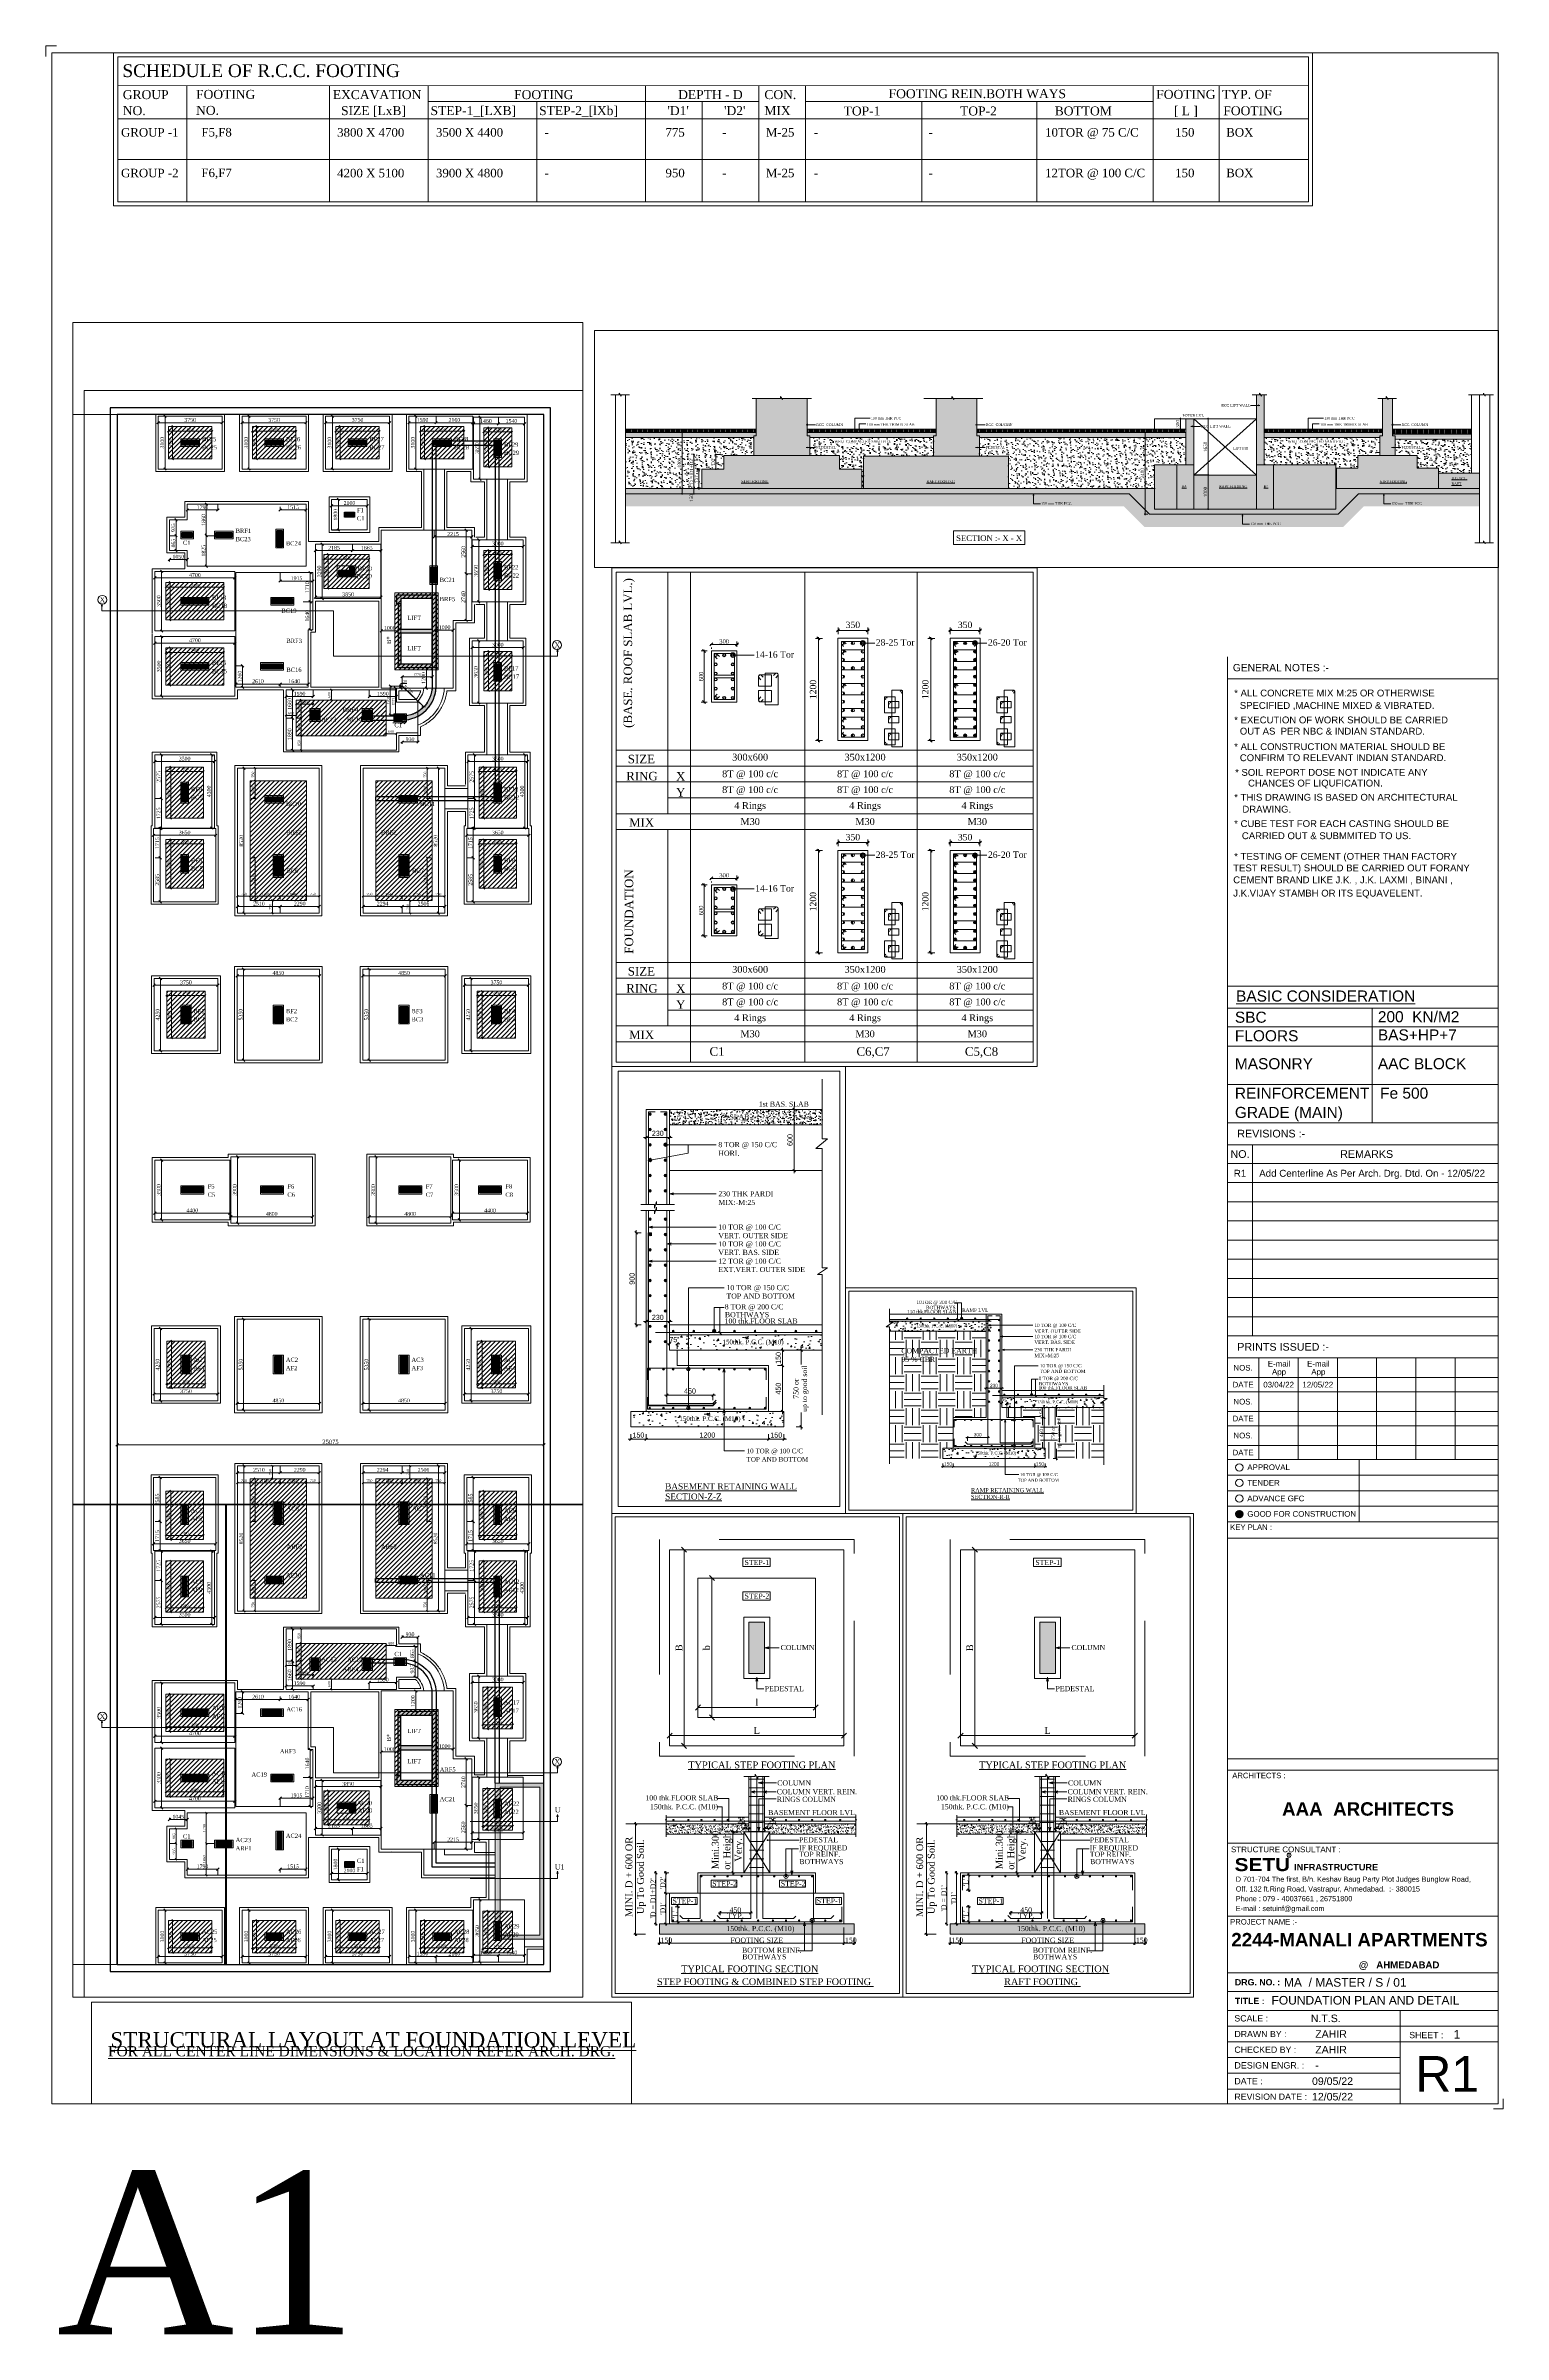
# Paper-space layout 'Layout1' of a CAD drawing. Header units: inches. Extents: x 433 to 1289, y 24 to 1367.
# The model-space entities are those that its viewports show. They can reach past a viewport. Long polylines and large blocks are cut down to what shows.
import ezdxf
from ezdxf.enums import TextEntityAlignment as Align

# ---------------------------------------------------------------- set-up
doc = ezdxf.new("R2010")
doc.units = ezdxf.units.IN
doc.header["$LTSCALE"] = 0.5
doc.header["$MEASUREMENT"] = 0
doc.header["$PDMODE"] = 34
doc.header["$PDSIZE"] = 50
doc.linetypes.add('HIDDEN', pattern=[9.525, 6.35, -3.175])
doc.linetypes.add('PHANTOM2', pattern=[1.25, 0.625, -0.125, 0.125, -0.125, 0.125, -0.125])
doc.layers.get('0').update_dxf_attribs({"lineweight": 0})
for name, color, linetype, lineweight in [('KEY PLAN', 250, 'Continuous', 0), ('S-C-P TO BAS', 4, 'Continuous', 5), ('S-C0-UP TO B1', 4, 'Continuous', 30), ('S-C3-UP TO HP', 6, 'Continuous', 25), ('S-C3-UP TO TOP', 6, 'Continuous', 25), ('S-COL. STEEL DIA', 1, 'Continuous', 9), ('S-DIM SECTION', 7, 'Continuous', 0), ('S-DIM-R', 7, 'Continuous', 9), ('S-FOUND-EXCAVATION', 253, 'HIDDEN', 0), ('S-FOUND-FOOTING', 7, 'Continuous', 0), ('S-FOUND-FOOTING-1', 7, 'Continuous', 0), ('S-FOUND-HATCH', 250, 'Continuous', 0), ('S-FOUND-PEDESTAL', 8, 'Continuous', 5), ('S-FOUND-TEXT COL', 7, 'Continuous', 0), ('S-FOUND-TEXT FOOTING', 7, 'Continuous', 0), ('S-HATCH COL & LIFT', 250, 'Continuous', 0), ('S-HATCH LIFT', 250, 'Continuous', 0), ('S-SECTION', 5, 'Continuous', 5), ('S-SECTION MARK', 7, 'Continuous', 0), ('S-SECTION-DIM', 7, 'Continuous', 0), ('S-SECTION-MARK', 124, 'Continuous', 0), ('S-SECTION-TEXT', 7, 'Continuous', 0), ('S-SHEET', 251, 'Continuous', 0), ('S-SHEET TEXT TITLE', 1, 'Continuous', 0), ('S-STEEL', 1, 'Continuous', 9), ('S-STEEL COL_DIA', 1, 'Continuous', 9), ('S-STEEL RING', 1, 'Continuous', 9), ('S-STEEL-1', 1, 'Continuous', 0), ('S-STEEL-2', 6, 'Continuous', 0), ('S-STEEL-TEXT', 7, 'Continuous', 0), ('S-TEXT', 7, 'Continuous', 0), ('S-TEXT COL', 7, 'Continuous', 20), ('S-TEXT COL SIZE', 7, 'Continuous', 15), ('S-TEXT FOOTING', 7, 'Continuous', 0), ('S-TEXT MIX', 1, 'Continuous', 15), ('S-TEXT RINGS', 7, 'Continuous', 15), ('S-TEXT SHEET', 7, 'Continuous', 0), ('S-TEXT TITLE', 1, 'Continuous', 0), ('S_FOUND-TEXT', 7, 'Continuous', 0), ('S_FOUND_DIM', 7, 'Continuous', 9), ('S_FOUND_DIM-1', 7, 'Continuous', 9), ('S_FOUND_EXCAVATION', 253, 'HIDDEN', 5), ('S_FOUND_FOOTING', 7, 'Continuous', 15), ('S_FOUND_FOOTING-1', 7, 'Continuous', 9)]:
    doc.layers.add(name, color=color, linetype=linetype, lineweight=lineweight)
doc.layers.add('S-HATCH', color=250, linetype='Continuous', lineweight=5, transparency=0.5)
doc.layers.add('S_HATCH', color=250, linetype='Continuous', lineweight=5, transparency=0.5)
doc.styles.add('AAPL-ADRESS tahoma', font='tahoma.ttf')
doc.styles.add('AR', font='ARIALUNI.ttf')
doc.styles.add('ARIAL', font='arial.ttf')
doc.styles.add('ARIAL NARROW', font='arial.ttf', dxfattribs={"width": 0.8})
doc.styles.add('S-ROMANS', font='times.ttf')
doc.styles.add('SHEET TEXT', font='times.ttf')
doc.styles.add('Sijcon 1', font='')
doc.styles.add('Sijcon 2', font='arialbd.ttf')
doc.styles.get("Standard").update_dxf_attribs({"font": 'times.ttf'})
doc.styles.add('TEXT', font='times.ttf')
doc.styles.get('Sijcon 1').set_extended_font_data('Arial Black')
doc.dimstyles.new('100', dxfattribs={"dimtxt": 180, "dimasz": 80, "dimexe": 0.18, "dimexo": 0.0625, "dimgap": 1, "dimtad": 1, "dimdec": 0, "dimzin": 0, "dimdsep": 46, "dimtxsty": 'AR', "dimblk": 'DOT', "dimcen": 0.09, "dimse1": 1, "dimse2": 1, "dimclrd": 50, "dimclrt": 256, "dimadec": 0, "dimazin": 0, "dimtfac": 1, "dimtdec": 0, "dimtix": 1, "dimtofl": 0, "dimtmove": 2, "dimatfit": 0, "dimfxl": 1, "dimtolj": 1, "dimtzin": 0, "dimlwd": -1, "dimarcsym": 0})
doc.dimstyles.new('75mm', dxfattribs={"dimscale": 140, "dimtxt": 1, "dimasz": 0.35, "dimexe": 0.5, "dimexo": 1, "dimgap": 0.01, "dimtad": 0, "dimdec": 0, "dimzin": 12, "dimdsep": 46, "dimtxsty": 'AAPL-ADRESS tahoma', "dimblk": 'OBLIQUE', "dimcen": 0.35, "dimdle": 0.01, "dimse1": 1, "dimse2": 1, "dimclrd": 256, "dimclre": 256, "dimclrt": 256, "dimadec": 0, "dimazin": 3, "dimtfac": 1, "dimtdec": 0, "dimtmove": 1, "dimatfit": 3, "dimldrblk": 'DOTSMALL', "dimfxl": 1, "dimtolj": 1, "dimtzin": 0, "dimarcsym": 1})
doc.dimstyles.new('DIM FOOTING', dxfattribs={"dimtxt": 250, "dimasz": 150, "dimexe": 0.18, "dimexo": 0.0625, "dimgap": 50, "dimtad": 1, "dimtoh": 1, "dimdec": 0, "dimzin": 0, "dimdsep": 46, "dimtxsty": 'Standard', "dimblk": 'OBLIQUE', "dimcen": 0.09, "dimclrd": 256, "dimclre": 256, "dimclrt": 256, "dimadec": 0, "dimazin": 0, "dimtfac": 1, "dimtdec": 0, "dimtofl": 0, "dimtmove": 0, "dimatfit": 3, "dimfxl": 1, "dimtolj": 1, "dimtzin": 0, "dimlwd": -1, "dimlwe": -1, "dimarcsym": 0})
doc.dimstyles.new('S_DIM', dxfattribs={"dimtxt": 75, "dimasz": 35, "dimexe": 35, "dimexo": 50, "dimgap": 25, "dimtad": 1, "dimdec": 0, "dimzin": 0, "dimdsep": 46, "dimtxsty": 'Standard', "dimblk": 'OBLIQUE', "dimcen": 0.09, "dimdle": 15, "dimclrd": 256, "dimclre": 256, "dimclrt": 256, "dimadec": 0, "dimazin": 0, "dimtfac": 1, "dimtdec": 0, "dimtofl": 0, "dimtmove": 0, "dimatfit": 3, "dimfxl": 1, "dimtolj": 1, "dimtzin": 0, "dimlwd": -1, "dimlwe": -1, "dimarcsym": 0})
doc.dimstyles.new('SETU_1', dxfattribs={"dimtxt": 200, "dimasz": 150, "dimexe": 100, "dimexo": 50, "dimgap": 35, "dimtad": 1, "dimdec": 0, "dimzin": 0, "dimdsep": 46, "dimtxsty": 'Standard', "dimblk": 'OBLIQUE', "dimcen": 150, "dimdle": 25, "dimclrd": 4, "dimclre": 7, "dimclrt": 256, "dimadec": 0, "dimazin": 0, "dimtfac": 1, "dimtdec": 0, "dimtofl": 0, "dimtmove": 1, "dimatfit": 3, "dimfxl": 1, "dimtolj": 1, "dimtzin": 0, "dimlwd": -1, "dimlwe": 5, "dimarcsym": 1})
doc.dimstyles.get("Standard").update_dxf_attribs({"dimtxt": 0.18, "dimasz": 0.18, "dimexe": 0.18, "dimexo": 0.0625, "dimgap": 0.09, "dimtad": 0, "dimtih": 1, "dimtoh": 1, "dimdec": 4, "dimzin": 0, "dimdsep": 46, "dimtxsty": 'Standard', "dimcen": 0.09, "dimadec": 0, "dimazin": 0, "dimtfac": 1, "dimtdec": 4, "dimtofl": 0, "dimtmove": 0, "dimatfit": 3, "dimfxl": 1, "dimtolj": 1, "dimtzin": 0, "dimarcsym": 0})
pattern_1 = [(50, (4646174.68, 12268872.94), (91.0923345, -7.96954277), [9.525, -104.775]), (355, (4646174.68, 12268872.94), (-17.6217107, 95.5284226), [7.62, -83.8202921]), (100.4514447, (4646182.27, 12268872.27), (73.47062355, 87.55887596), [8.0950044, -89.0451223]), (46.1842, (4646174.68, 12268898.34), (135.53952045, -21.021164), [14.2875, -157.1625]), (96.6355576, (4646185.98, 12268896.59), (118.702067, 123.7130623), [12.1425116, -133.5678041]), (351.1841512, (4646174.68, 12268898.34), (118.702067, 123.7130623), [11.4299835, -125.729866]), (21, (4646187.38, 12268891.99), (75.80719563, -51.1325991), [9.525, -104.775]), (326, (4646187.38, 12268891.99), (30.9010142, 92.09398306), [7.62, -83.82]), (71.451445, (4646193.7, 12268887.73), (106.70820964, 40.96138444), [8.0950044, -89.0449688]), (37.5, (4646174.682, 12268872.937), (1.544301625, 42.277519437), [0, -82.804, 0, -85.09, 0, -84.1375]), (7.5, (4646174.68, 12268872.937), (33.40983126, 50.09028741), [0, -48.514, 0, -80.899, 0, -32.0675]), (327.5, (4646146.36, 12268872.937), (67.79529758, -2.864371996), [0, -31.75, 0, -99.06, 0, -131.445]), (317.5, (4646133.66, 12268872.94), (74.0645907, 12.71324552), [0, -41.275, 0, -65.786, 0, -93.345])]
pattern_2 = [(50, (4650549.79, 12268872.94), (91.0923345, -7.96954277), [9.525, -104.775]), (355, (4650549.79, 12268872.94), (-17.6217107, 95.5284226), [7.62, -83.8202921]), (100.4514447, (4650557.38, 12268872.27), (73.47062355, 87.55887596), [8.0950044, -89.0451223]), (46.1842, (4650549.79, 12268898.34), (135.53952045, -21.021164), [14.2875, -157.1625]), (96.6355576, (4650561.09, 12268896.59), (118.702067, 123.7130623), [12.1425116, -133.5678041]), (351.1841512, (4650549.8, 12268898.34), (118.702067, 123.7130623), [11.4299835, -125.729866]), (21, (4650562.49, 12268891.99), (75.80719563, -51.1325991), [9.525, -104.775]), (326, (4650562.49, 12268891.99), (30.9010142, 92.09398306), [7.62, -83.82]), (71.451445, (4650568.81, 12268887.73), (106.70820964, 40.96138444), [8.0950044, -89.0449688]), (37.5, (4650549.793, 12268872.937), (1.544301625, 42.277519437), [0, -82.804, 0, -85.09, 0, -84.1375]), (7.5, (4650549.793, 12268872.937), (33.40983126, 50.09028741), [0, -48.514, 0, -80.899, 0, -32.0675]), (327.5, (4650521.472, 12268872.937), (67.79529758, -2.864371996), [0, -31.75, 0, -99.06, 0, -131.445]), (317.5, (4650508.77, 12268872.94), (74.0645907, 12.71324552), [0, -41.275, 0, -65.786, 0, -93.345])]
pattern_3 = [(0, (-11102715.28, 2796931.58), (250, 250), [250, -250]), (0, (-11102715.28, 2797025.33), (250, 250), [250, -250]), (0, (-11102715.28, 2797119.08), (250, 250), [250, -250]), (90, (-11102684.03, 2797150.33), (-250, 250), [250, -250]), (90, (-11102590.28, 2797150.33), (-250, 250), [250, -250]), (90, (-11102496.53, 2797150.33), (-250, 250), [250, -250])]
pattern_4 = [(172.5, (0, 0), (-131.7927123, -140.7013184), [0, -152, 0, -170, 0, -162.5]), (142.5, (0, 0), (-324.697973, -74.413751), [0, -82, 0, -137, 0, -52.5]), (102.5, (86.97, -86.97), (-220.6032383, 219.8029273), [0, -50, 0, -180, 0, -235]), (92.5, (86.97, -86.97), (-274.626285, 150.5042164), [0, -25, 0, -118, 0, -135])]
pattern_5 = [(185, (0, 0), (-231.4035394, 275.7759996), [37.5, -412.5]), (130, (0, 0), (-216.884075, -314.996084), [30, -330]), (235.4514445, (-19.3, 22.98), (-448.287611, -39.220082), [31.870096, -350.571056]), (181.1842, (-70.7, -70.7), (-318.806888, 435.846694), [56.25, -618.75]), (231.6356355, (-97.3, -34.4), (-674.855834, -13.950034), [47.80517, -525.85688]), (126.184164, (-70.7, -70.7), (-674.855834, -13.950034), [45, -495]), (156, (-88.4, -17.68), (-68.691238, 353.385786), [37.5, -412.5]), (101, (-88.4, -17.68), (-342.404218, -170.354297), [30, -330]), (206.4514447, (-94.1, 11.77), (-411.095453, 183.031487), [31.870095, -350.571056]), (172.5, (0, 0), (-121.9949088, -113.3965927), [0, -326, 0, -335, 0, -331.25]), (142.5, (0, 0), (-232.454725, -46.436471), [0, -191, 0, -318.5, 0, -126.25]), (102.5, (78.84, -78.84), (-180.7603809, 196.7090837), [0, -125, 0, -390, 0, -517.5]), (92.5, (114.2, -114.2), (-241.5799034, 170.7949916), [0, -162.5, 0, -259, 0, -367.5])]

# ---------------------------------------------------------------- blocks, each defined once
blk = doc.blocks.new('_Oblique')
at = {"color": 0, "linetype": 'ByBlock', "lineweight": -2}
blk.add_line((-0.5, -0.5), (0.5, 0.5), dxfattribs=at)
blk = doc.blocks.new('*D34')
at = {"layer": 'Defpoints', "color": 0, "ltscale": 75, "transparency": 16777216}
for p in [(11050521, -2741615), (11053081, -2741615), (11053081, -2741615)]:
    blk.add_point(p, dxfattribs=at)
at = {"layer": 'S-SECTION-DIM', "ltscale": 75, "transparency": 16777216}
for p, q in [((11050521, -2741615), (11050521, -2741615)), ((11050521, -2741615), (11053081, -2741615)), ((11053081, -2741615), (11053081, -2741615))]:
    blk.add_line(p, q, dxfattribs=at)
at = {"layer": 'S-SECTION-DIM', "ltscale": 75, "transparency": 16777216, "xscale": 75, "yscale": 75, "zscale": 75, "rotation": 180}
blk.add_blockref('_Oblique', (11050521, -2741615), dxfattribs=at)
at = {"layer": 'S-SECTION-DIM', "ltscale": 75, "transparency": 16777216, "xscale": 75, "yscale": 75, "zscale": 75}
blk.add_blockref('_Oblique', (11053081, -2741615), dxfattribs=at)
at = {"layer": 'S-SECTION-DIM', "ltscale": 75, "transparency": 16777216, "insert": (11051801, -2741540), "char_height": 100, "attachment_point": 5}
blk.add_mtext('\\A1;{\\C30;L}', dxfattribs=at)
blk = doc.blocks.new('*D33')
at = {"layer": 'Defpoints', "color": 0, "ltscale": 75, "transparency": 16777216}
for p in [(11050733, -2738886), (11050733, -2738886), (11050733, -2741766)]:
    blk.add_point(p, dxfattribs=at)
at = {"layer": 'S-SECTION-DIM', "ltscale": 75, "transparency": 16777216}
for p, q in [((11050733, -2738886), (11050733, -2738886)), ((11050733, -2741766), (11050733, -2738886)), ((11050733, -2741766), (11050733, -2741766))]:
    blk.add_line(p, q, dxfattribs=at)
at = {"layer": 'S-SECTION-DIM', "ltscale": 75, "transparency": 16777216, "xscale": 75, "yscale": 75, "zscale": 75}
for p, rotation in [((11050733, -2738886), 90), ((11050733, -2741766), 270)]:
    blk.add_blockref('_Oblique', p, dxfattribs=dict(at, rotation=rotation))
at = {"layer": 'S-SECTION-DIM', "ltscale": 75, "transparency": 16777216, "insert": (11050658, -2740326), "char_height": 100, "attachment_point": 5, "rotation": 90}
blk.add_mtext('\\A1;{\\C30;B}', dxfattribs=at)
blk = doc.blocks.new('*D32')
at = {"layer": 'Defpoints', "color": 0, "ltscale": 75, "transparency": 16777216}
for p in [(11050937, -2741203), (11050937, -2741296), (11052665, -2741296)]:
    blk.add_point(p, dxfattribs=at)
at = {"layer": 'S-SECTION-DIM', "ltscale": 75, "transparency": 16777216}
for p, q in [((11050937, -2741296), (11050937, -2741203)), ((11052665, -2741203), (11050937, -2741203)), ((11052665, -2741296), (11052665, -2741203))]:
    blk.add_line(p, q, dxfattribs=at)
at = {"layer": 'S-SECTION-DIM', "ltscale": 75, "transparency": 16777216, "xscale": 75, "yscale": 75, "zscale": 75, "rotation": 180}
blk.add_blockref('_Oblique', (11050937, -2741203), dxfattribs=at)
at = {"layer": 'S-SECTION-DIM', "ltscale": 75, "transparency": 16777216, "xscale": 75, "yscale": 75, "zscale": 75}
blk.add_blockref('_Oblique', (11052665, -2741203), dxfattribs=at)
at = {"layer": 'S-SECTION-DIM', "color": 1, "ltscale": 75, "transparency": 16777216, "insert": (11051801, -2741127), "char_height": 100, "attachment_point": 5}
blk.add_mtext('\\A1;l', dxfattribs=at)
blk = doc.blocks.new('*D31')
at = {"layer": 'Defpoints', "color": 0, "ltscale": 75, "transparency": 16777216}
for p in [(11051014, -2739302), (11051014, -2741350), (11051143, -2741350)]:
    blk.add_point(p, dxfattribs=at)
at = {"layer": 'S-SECTION-DIM', "ltscale": 75, "transparency": 16777216}
for p, q in [((11051014, -2739302), (11051143, -2739302)), ((11051143, -2739302), (11051143, -2741350)), ((11051014, -2741350), (11051143, -2741350))]:
    blk.add_line(p, q, dxfattribs=at)
at = {"layer": 'S-SECTION-DIM', "ltscale": 75, "transparency": 16777216, "xscale": 75, "yscale": 75, "zscale": 75}
for p, rotation in [((11051143, -2739302), 90), ((11051143, -2741350), 270)]:
    blk.add_blockref('_Oblique', p, dxfattribs=dict(at, rotation=rotation))
at = {"layer": 'S-SECTION-DIM', "color": 1, "ltscale": 75, "transparency": 16777216, "insert": (11051065, -2740326), "char_height": 100, "attachment_point": 5, "rotation": 90}
blk.add_mtext('\\A1;b', dxfattribs=at)
blk = doc.blocks.new('*D30')
at = {"layer": 'Defpoints', "color": 0, "transparency": 16777216}
for p in [(11051611, -2743030), (11051686, -2742983), (11051686, -2743030)]:
    blk.add_point(p, dxfattribs=at)
at = {"layer": 'S-SECTION-DIM', "color": 7, "transparency": 16777216}
for p, q in [((11051630, -2742900), (11051521, -2742900)), ((11051586, -2742983), (11051711, -2742983)), ((11051649, -2742983), (11051630, -2742900))]:
    blk.add_line(p, q, dxfattribs=at)
at = {"layer": 'S-SECTION-DIM', "color": 7, "lineweight": 5, "transparency": 16777216}
for p, q in [((11051611, -2742980), (11051611, -2742958)), ((11051686, -2742980), (11051686, -2742958))]:
    blk.add_line(p, q, dxfattribs=at)
at = {"layer": 'S-SECTION-DIM', "color": 7, "transparency": 16777216, "xscale": 35, "yscale": 35, "zscale": 35, "rotation": 180}
blk.add_blockref('_Oblique', (11051611, -2742983), dxfattribs=at)
at = {"layer": 'S-SECTION-DIM', "color": 7, "transparency": 16777216, "xscale": 35, "yscale": 35, "zscale": 35}
blk.add_blockref('_Oblique', (11051686, -2742983), dxfattribs=at)
at = {"layer": 'S-SECTION-DIM', "color": 7, "transparency": 16777216, "insert": (11051576, -2742857), "char_height": 75, "attachment_point": 5, "style": 'TEXT'}
blk.add_mtext('\\A1;75', dxfattribs=at)
blk = doc.blocks.new('*D29')
at = {"layer": 'Defpoints', "color": 0, "transparency": 16777216}
for p in [(11051916, -2742978), (11051916, -2743030), (11051991, -2743030)]:
    blk.add_point(p, dxfattribs=at)
at = {"layer": 'S-SECTION-DIM', "color": 7, "transparency": 16777216}
for p, q in [((11052016, -2742978), (11051891, -2742978)), ((11051954, -2742978), (11051975, -2742907)), ((11051975, -2742907), (11052085, -2742907))]:
    blk.add_line(p, q, dxfattribs=at)
at = {"layer": 'S-SECTION-DIM', "color": 7, "lineweight": 5, "transparency": 16777216}
for p, q in [((11051916, -2742980), (11051916, -2742953)), ((11051991, -2742980), (11051991, -2742953))]:
    blk.add_line(p, q, dxfattribs=at)
at = {"layer": 'S-SECTION-DIM', "color": 7, "transparency": 16777216, "xscale": 35, "yscale": 35, "zscale": 35, "rotation": 180}
blk.add_blockref('_Oblique', (11051916, -2742978), dxfattribs=at)
at = {"layer": 'S-SECTION-DIM', "color": 7, "transparency": 16777216, "xscale": 35, "yscale": 35, "zscale": 35}
blk.add_blockref('_Oblique', (11051991, -2742978), dxfattribs=at)
at = {"layer": 'S-SECTION-DIM', "color": 7, "transparency": 16777216, "insert": (11052030, -2742864), "char_height": 75, "attachment_point": 5, "style": 'TEXT'}
blk.add_mtext('\\A1;75', dxfattribs=at)
blk = doc.blocks.new('*D28')
at = {"layer": 'Defpoints', "color": 0, "transparency": 16777216}
for p in [(11050312, -2742912, 0), (11050021, -2744531), (11050216, -2744531, 0)]:
    blk.add_point(p, dxfattribs=at)
at = {"layer": 'S-SECTION-DIM', "color": 7, "lineweight": 5, "transparency": 16777216}
for p, q in [((11050262, -2742912), (11049996, -2742912)), ((11050166, -2744531), (11049996, -2744531))]:
    blk.add_line(p, q, dxfattribs=at)
at = {"layer": 'S-SECTION-DIM', "color": 7, "transparency": 16777216}
blk.add_line((11050021, -2742887), (11050021, -2744556), dxfattribs=at)
at = {"layer": 'S-SECTION-DIM', "color": 7, "transparency": 16777216, "xscale": 35, "yscale": 35, "zscale": 35}
for p, rotation in [((11050021, -2742912), 90), ((11050021, -2744531), 270)]:
    blk.add_blockref('_Oblique', p, dxfattribs=dict(at, rotation=rotation))
at = {"layer": 'S-SECTION-DIM', "color": 7, "transparency": 16777216, "insert": (11050024, -2743689), "char_height": 75, "attachment_point": 5, "rotation": 90, "style": 'TEXT'}
blk.add_mtext('\\A1;{\\H1.35x;MINI. D + 600 OR\\PUp To Good Soil.}', dxfattribs=at)
blk = doc.blocks.new('*D27')
at = {"layer": 'Defpoints', "color": 0, "transparency": 16777216}
for p in [(11050553, -2744127), (11050553, -2744348), (11050643, -2744348)]:
    blk.add_point(p, dxfattribs=at)
at = {"layer": 'S-SECTION-DIM', "color": 7, "lineweight": 5, "transparency": 16777216}
for p, q in [((11050603, -2744127), (11050668, -2744127)), ((11050603, -2744348), (11050668, -2744348))]:
    blk.add_line(p, q, dxfattribs=at)
at = {"layer": 'S-SECTION-DIM', "color": 7, "transparency": 16777216}
blk.add_line((11050643, -2744102), (11050643, -2744373), dxfattribs=at)
at = {"layer": 'S-SECTION-DIM', "color": 7, "transparency": 16777216, "xscale": 35, "yscale": 35, "zscale": 35}
for p, rotation in [((11050643, -2744127), 90), ((11050643, -2744348), 270)]:
    blk.add_blockref('_Oblique', p, dxfattribs=dict(at, rotation=rotation))
at = {"layer": 'S-SECTION-DIM', "color": 7, "transparency": 16777216, "insert": (11050601, -2744238), "char_height": 75, "attachment_point": 5, "rotation": 90, "style": 'TEXT'}
blk.add_mtext("\\A1;{\\C256;'L'}", dxfattribs=at)
blk = doc.blocks.new('*D26')
at = {"layer": 'Defpoints', "color": 0, "transparency": 16777216}
for p in [(11050521, -2743930), (11050464, -2744380), (11050521, -2744380)]:
    blk.add_point(p, dxfattribs=at)
at = {"layer": 'S-SECTION-DIM', "color": 7, "transparency": 16777216}
blk.add_line((11050464, -2743905), (11050464, -2744405), dxfattribs=at)
at = {"layer": 'S-SECTION-DIM', "color": 7, "lineweight": 5, "transparency": 16777216}
for p, q in [((11050471, -2743930), (11050439, -2743930)), ((11050471, -2744380), (11050439, -2744380))]:
    blk.add_line(p, q, dxfattribs=at)
at = {"layer": 'S-SECTION-DIM', "color": 7, "transparency": 16777216, "xscale": 35, "yscale": 35, "zscale": 35}
for p, rotation in [((11050464, -2743930), 90), ((11050464, -2744380), 270)]:
    blk.add_blockref('_Oblique', p, dxfattribs=dict(at, rotation=rotation))
at = {"layer": 'S-SECTION-DIM', "color": 7, "transparency": 16777216, "insert": (11050421, -2744155), "char_height": 75, "attachment_point": 5, "rotation": 90, "style": 'TEXT'}
blk.add_mtext("\\A1;{\\C256;'D1'}", dxfattribs=at)
blk = doc.blocks.new('*D25')
at = {"layer": 'Defpoints', "color": 0, "transparency": 16777216}
for p in [(11050562, -2743630), (11050464, -2743930), (11050562, -2743930)]:
    blk.add_point(p, dxfattribs=at)
at = {"layer": 'S-SECTION-DIM', "color": 7, "lineweight": 5, "transparency": 16777216}
for p, q in [((11050512, -2743630), (11050439, -2743630)), ((11050512, -2743930), (11050439, -2743930))]:
    blk.add_line(p, q, dxfattribs=at)
at = {"layer": 'S-SECTION-DIM', "color": 7, "transparency": 16777216}
blk.add_line((11050464, -2743605), (11050464, -2743955), dxfattribs=at)
at = {"layer": 'S-SECTION-DIM', "color": 7, "transparency": 16777216, "xscale": 35, "yscale": 35, "zscale": 35}
for p, rotation in [((11050464, -2743630), 90), ((11050464, -2743930), 270)]:
    blk.add_blockref('_Oblique', p, dxfattribs=dict(at, rotation=rotation))
at = {"layer": 'S-SECTION-DIM', "color": 7, "transparency": 16777216, "insert": (11050421, -2743780), "char_height": 75, "attachment_point": 5, "rotation": 90, "style": 'TEXT'}
blk.add_mtext("\\A1;{\\C256;'D2'}", dxfattribs=at)
blk = doc.blocks.new('*D24')
at = {"layer": 'Defpoints', "color": 0, "transparency": 16777216}
for p in [(11051262, -2744217), (11051262, -2744301), (11051712, -2744301)]:
    blk.add_point(p, dxfattribs=at)
at = {"layer": 'S-SECTION-DIM', "color": 7, "transparency": 16777216}
blk.add_line((11051737, -2744217), (11051237, -2744217), dxfattribs=at)
at = {"layer": 'S-SECTION-DIM', "color": 7, "lineweight": 5, "transparency": 16777216}
for p, q in [((11051262, -2744251), (11051262, -2744192)), ((11051712, -2744251), (11051712, -2744192))]:
    blk.add_line(p, q, dxfattribs=at)
at = {"layer": 'S-SECTION-DIM', "color": 7, "transparency": 16777216, "xscale": 35, "yscale": 35, "zscale": 35, "rotation": 180}
blk.add_blockref('_Oblique', (11051262, -2744217), dxfattribs=at)
at = {"layer": 'S-SECTION-DIM', "color": 7, "transparency": 16777216, "xscale": 35, "yscale": 35, "zscale": 35}
blk.add_blockref('_Oblique', (11051712, -2744217), dxfattribs=at)
at = {"layer": 'S-SECTION-DIM', "color": 7, "transparency": 16777216, "char_height": 75, "attachment_point": 5, "style": 'TEXT'}
for s, insert in [('\\A1;450', (11051487, -2744174)), ('\\A1;TYP.', (11051487, -2744260))]:
    blk.add_mtext(s, dxfattribs=dict(at, insert=insert))
blk = doc.blocks.new('*D23')
at = {"layer": 'Defpoints', "color": 0, "transparency": 16777216}
for p in [(11050371, -2744530), (11050521, -2744530), (11050521, -2744663)]:
    blk.add_point(p, dxfattribs=at)
at = {"layer": 'S-SECTION-DIM', "color": 7, "transparency": 16777216}
blk.add_line((11050346, -2744663), (11050546, -2744663), dxfattribs=at)
at = {"layer": 'S-SECTION-DIM', "color": 7, "lineweight": 5, "transparency": 16777216}
for p, q in [((11050371, -2744580), (11050371, -2744688)), ((11050521, -2744580), (11050521, -2744688))]:
    blk.add_line(p, q, dxfattribs=at)
at = {"layer": 'S-SECTION-DIM', "color": 7, "transparency": 16777216, "xscale": 35, "yscale": 35, "zscale": 35, "rotation": 180}
blk.add_blockref('_Oblique', (11050371, -2744663), dxfattribs=at)
at = {"layer": 'S-SECTION-DIM', "color": 7, "transparency": 16777216, "xscale": 35, "yscale": 35, "zscale": 35}
blk.add_blockref('_Oblique', (11050521, -2744663), dxfattribs=at)
at = {"layer": 'S-SECTION-DIM', "color": 7, "transparency": 16777216, "insert": (11050473, -2744619), "char_height": 75, "attachment_point": 5, "style": 'TEXT'}
blk.add_mtext('\\A1;150', dxfattribs=at)
blk = doc.blocks.new('*D22')
at = {"layer": 'Defpoints', "color": 0, "transparency": 16777216}
for p in [(11053081, -2744380), (11050521, -2744530), (11053081, -2744663)]:
    blk.add_point(p, dxfattribs=at)
at = {"layer": 'S-SECTION-DIM', "color": 7, "lineweight": 5, "transparency": 16777216}
for p, q in [((11053081, -2744430), (11053081, -2744688)), ((11050521, -2744580), (11050521, -2744688))]:
    blk.add_line(p, q, dxfattribs=at)
at = {"layer": 'S-SECTION-DIM', "color": 7, "transparency": 16777216}
blk.add_line((11050496, -2744663), (11053106, -2744663), dxfattribs=at)
at = {"layer": 'S-SECTION-DIM', "color": 7, "transparency": 16777216, "xscale": 35, "yscale": 35, "zscale": 35, "rotation": 180}
blk.add_blockref('_Oblique', (11050521, -2744663), dxfattribs=at)
at = {"layer": 'S-SECTION-DIM', "color": 7, "transparency": 16777216, "xscale": 35, "yscale": 35, "zscale": 35}
blk.add_blockref('_Oblique', (11053081, -2744663), dxfattribs=at)
at = {"layer": 'S-SECTION-DIM', "color": 7, "transparency": 16777216, "insert": (11051801, -2744619), "char_height": 75, "attachment_point": 5, "style": 'TEXT'}
blk.add_mtext('\\A1;{\\C256;FOOTING SIZE}', dxfattribs=at)
blk = doc.blocks.new('*D21')
at = {"layer": 'Defpoints', "color": 0, "transparency": 16777216}
for p in [(11053081, -2744530), (11053231, -2744530), (11053231, -2744663)]:
    blk.add_point(p, dxfattribs=at)
at = {"layer": 'S-SECTION-DIM', "color": 7, "transparency": 16777216}
blk.add_line((11053056, -2744663), (11053256, -2744663), dxfattribs=at)
at = {"layer": 'S-SECTION-DIM', "color": 7, "lineweight": 5, "transparency": 16777216}
for p, q in [((11053081, -2744580), (11053081, -2744688)), ((11053231, -2744580), (11053231, -2744688))]:
    blk.add_line(p, q, dxfattribs=at)
at = {"layer": 'S-SECTION-DIM', "color": 7, "transparency": 16777216, "xscale": 35, "yscale": 35, "zscale": 35, "rotation": 180}
blk.add_blockref('_Oblique', (11053081, -2744663), dxfattribs=at)
at = {"layer": 'S-SECTION-DIM', "color": 7, "transparency": 16777216, "xscale": 35, "yscale": 35, "zscale": 35}
blk.add_blockref('_Oblique', (11053231, -2744663), dxfattribs=at)
at = {"layer": 'S-SECTION-DIM', "color": 7, "transparency": 16777216, "insert": (11053183, -2744619), "char_height": 75, "attachment_point": 5, "style": 'TEXT'}
blk.add_mtext('\\A1;150', dxfattribs=at)
blk = doc.blocks.new('*D20')
at = {"layer": 'Defpoints', "color": 0, "transparency": 16777216}
for p in [(11051611, -2743030), (11051451, -2743630), (11051611, -2743630)]:
    blk.add_point(p, dxfattribs=at)
at = {"layer": 'S-SECTION-DIM', "color": 7, "lineweight": 5, "transparency": 16777216}
for p, q in [((11051561, -2743030), (11051426, -2743030)), ((11051561, -2743630), (11051426, -2743630))]:
    blk.add_line(p, q, dxfattribs=at)
at = {"layer": 'S-SECTION-DIM', "color": 7, "transparency": 16777216}
blk.add_line((11051451, -2743005), (11051451, -2743655), dxfattribs=at)
at = {"layer": 'S-SECTION-DIM', "color": 7, "transparency": 16777216, "xscale": 35, "yscale": 35, "zscale": 35}
for p, rotation in [((11051451, -2743030), 90), ((11051451, -2743630), 270)]:
    blk.add_blockref('_Oblique', p, dxfattribs=dict(at, rotation=rotation))
at = {"layer": 'S-SECTION-DIM', "color": 7, "transparency": 16777216, "insert": (11051377, -2743294), "char_height": 75, "attachment_point": 5, "rotation": 90, "style": 'TEXT'}
blk.add_mtext('\\A1;{\\H1.35x;\\C256;Mini.300 \\Por Height \\PVery.}', dxfattribs=at)
blk = doc.blocks.new('*D19')
at = {"layer": 'Defpoints', "color": 0, "transparency": 16777216}
for p in [(11050377, -2743630), (11050320, -2744380), (11050377, -2744380)]:
    blk.add_point(p, dxfattribs=at)
at = {"layer": 'S-SECTION-DIM', "color": 7, "lineweight": 5, "transparency": 16777216}
for p, q in [((11050327, -2743630), (11050295, -2743630)), ((11050327, -2744380), (11050295, -2744380))]:
    blk.add_line(p, q, dxfattribs=at)
at = {"layer": 'S-SECTION-DIM', "color": 7, "transparency": 16777216}
blk.add_line((11050320, -2743605), (11050320, -2744405), dxfattribs=at)
at = {"layer": 'S-SECTION-DIM', "color": 7, "transparency": 16777216, "xscale": 35, "yscale": 35, "zscale": 35}
for p, rotation in [((11050320, -2743630), 90), ((11050320, -2744380), 270)]:
    blk.add_blockref('_Oblique', p, dxfattribs=dict(at, rotation=rotation))
at = {"layer": 'S-SECTION-DIM', "color": 7, "transparency": 16777216, "insert": (11050277, -2744005), "char_height": 75, "attachment_point": 5, "rotation": 90, "style": 'TEXT'}
blk.add_mtext("\\A1;{\\C256;'D = D1+D2'}", dxfattribs=at)
blk = doc.blocks.new('*D18')
at = {"layer": 'Defpoints', "color": 0, "ltscale": 75, "transparency": 16777216}
for p in [(11054897, -2741615), (11057457, -2741615), (11057457, -2741615)]:
    blk.add_point(p, dxfattribs=at)
at = {"layer": 'S-SECTION-DIM', "ltscale": 75, "transparency": 16777216}
for p, q in [((11054897, -2741615), (11054897, -2741615)), ((11054897, -2741615), (11057457, -2741615)), ((11057457, -2741615), (11057457, -2741615))]:
    blk.add_line(p, q, dxfattribs=at)
at = {"layer": 'S-SECTION-DIM', "ltscale": 75, "transparency": 16777216, "xscale": 75, "yscale": 75, "zscale": 75, "rotation": 180}
blk.add_blockref('_Oblique', (11054897, -2741615), dxfattribs=at)
at = {"layer": 'S-SECTION-DIM', "ltscale": 75, "transparency": 16777216, "xscale": 75, "yscale": 75, "zscale": 75}
blk.add_blockref('_Oblique', (11057457, -2741615), dxfattribs=at)
at = {"layer": 'S-SECTION-DIM', "ltscale": 75, "transparency": 16777216, "insert": (11056177, -2741540), "char_height": 100, "attachment_point": 5}
blk.add_mtext('\\A1;{\\C30;L}', dxfattribs=at)
blk = doc.blocks.new('*D17')
at = {"layer": 'Defpoints', "color": 0, "ltscale": 75, "transparency": 16777216}
for p in [(11055108, -2738886), (11055108, -2738886), (11055108, -2741766)]:
    blk.add_point(p, dxfattribs=at)
at = {"layer": 'S-SECTION-DIM', "ltscale": 75, "transparency": 16777216}
for p, q in [((11055108, -2738886), (11055108, -2738886)), ((11055108, -2741766), (11055108, -2738886)), ((11055108, -2741766), (11055108, -2741766))]:
    blk.add_line(p, q, dxfattribs=at)
at = {"layer": 'S-SECTION-DIM', "ltscale": 75, "transparency": 16777216, "xscale": 75, "yscale": 75, "zscale": 75}
for p, rotation in [((11055108, -2738886), 90), ((11055108, -2741766), 270)]:
    blk.add_blockref('_Oblique', p, dxfattribs=dict(at, rotation=rotation))
at = {"layer": 'S-SECTION-DIM', "ltscale": 75, "transparency": 16777216, "insert": (11055033, -2740326), "char_height": 100, "attachment_point": 5, "rotation": 90}
blk.add_mtext('\\A1;{\\C30;B}', dxfattribs=at)
blk = doc.blocks.new('*D16')
at = {"layer": 'Defpoints', "color": 0, "transparency": 16777216}
for p in [(11055987, -2743030), (11056062, -2742983), (11056062, -2743030)]:
    blk.add_point(p, dxfattribs=at)
at = {"layer": 'S-SECTION-DIM', "color": 7, "transparency": 16777216}
for p, q in [((11056005, -2742900), (11055896, -2742900)), ((11055962, -2742983), (11056087, -2742983)), ((11056024, -2742983), (11056005, -2742900))]:
    blk.add_line(p, q, dxfattribs=at)
at = {"layer": 'S-SECTION-DIM', "color": 7, "lineweight": 5, "transparency": 16777216}
for p, q in [((11055987, -2742980), (11055987, -2742958)), ((11056062, -2742980), (11056062, -2742958))]:
    blk.add_line(p, q, dxfattribs=at)
at = {"layer": 'S-SECTION-DIM', "color": 7, "transparency": 16777216, "xscale": 35, "yscale": 35, "zscale": 35, "rotation": 180}
blk.add_blockref('_Oblique', (11055987, -2742983), dxfattribs=at)
at = {"layer": 'S-SECTION-DIM', "color": 7, "transparency": 16777216, "xscale": 35, "yscale": 35, "zscale": 35}
blk.add_blockref('_Oblique', (11056062, -2742983), dxfattribs=at)
at = {"layer": 'S-SECTION-DIM', "color": 7, "transparency": 16777216, "insert": (11055951, -2742857), "char_height": 75, "attachment_point": 5, "style": 'TEXT'}
blk.add_mtext('\\A1;75', dxfattribs=at)
blk = doc.blocks.new('*D15')
at = {"layer": 'Defpoints', "color": 0, "transparency": 16777216}
for p in [(11056292, -2742978), (11056292, -2743030), (11056367, -2743030)]:
    blk.add_point(p, dxfattribs=at)
at = {"layer": 'S-SECTION-DIM', "color": 7, "transparency": 16777216}
for p, q in [((11056392, -2742978), (11056267, -2742978)), ((11056329, -2742978), (11056350, -2742907)), ((11056350, -2742907), (11056460, -2742907))]:
    blk.add_line(p, q, dxfattribs=at)
at = {"layer": 'S-SECTION-DIM', "color": 7, "lineweight": 5, "transparency": 16777216}
for p, q in [((11056292, -2742980), (11056292, -2742953)), ((11056367, -2742980), (11056367, -2742953))]:
    blk.add_line(p, q, dxfattribs=at)
at = {"layer": 'S-SECTION-DIM', "color": 7, "transparency": 16777216, "xscale": 35, "yscale": 35, "zscale": 35, "rotation": 180}
blk.add_blockref('_Oblique', (11056292, -2742978), dxfattribs=at)
at = {"layer": 'S-SECTION-DIM', "color": 7, "transparency": 16777216, "xscale": 35, "yscale": 35, "zscale": 35}
blk.add_blockref('_Oblique', (11056367, -2742978), dxfattribs=at)
at = {"layer": 'S-SECTION-DIM', "color": 7, "transparency": 16777216, "insert": (11056405, -2742864), "char_height": 75, "attachment_point": 5, "style": 'TEXT'}
blk.add_mtext('\\A1;75', dxfattribs=at)
blk = doc.blocks.new('*D14')
at = {"layer": 'Defpoints', "color": 0, "transparency": 16777216}
for p in [(11054687, -2742912, 0), (11054396, -2744531), (11054591, -2744531, 0)]:
    blk.add_point(p, dxfattribs=at)
at = {"layer": 'S-SECTION-DIM', "color": 7, "lineweight": 5, "transparency": 16777216}
for p, q in [((11054637, -2742912), (11054371, -2742912)), ((11054541, -2744531), (11054371, -2744531))]:
    blk.add_line(p, q, dxfattribs=at)
at = {"layer": 'S-SECTION-DIM', "color": 7, "transparency": 16777216}
blk.add_line((11054396, -2742887), (11054396, -2744556), dxfattribs=at)
at = {"layer": 'S-SECTION-DIM', "color": 7, "transparency": 16777216, "xscale": 35, "yscale": 35, "zscale": 35}
for p, rotation in [((11054396, -2742912), 90), ((11054396, -2744531), 270)]:
    blk.add_blockref('_Oblique', p, dxfattribs=dict(at, rotation=rotation))
at = {"layer": 'S-SECTION-DIM', "color": 7, "transparency": 16777216, "insert": (11054399, -2743689), "char_height": 75, "attachment_point": 5, "rotation": 90, "style": 'TEXT'}
blk.add_mtext('\\A1;{\\H1.35x;MINI. D + 600 OR\\PUp To Good Soil.}', dxfattribs=at)
blk = doc.blocks.new('*D13')
at = {"layer": 'Defpoints', "color": 0, "transparency": 16777216}
for p in [(11054929, -2744127), (11054929, -2744348), (11055018, -2744348)]:
    blk.add_point(p, dxfattribs=at)
at = {"layer": 'S-SECTION-DIM', "color": 7, "lineweight": 5, "transparency": 16777216}
for p, q in [((11054979, -2744127), (11055043, -2744127)), ((11054979, -2744348), (11055043, -2744348))]:
    blk.add_line(p, q, dxfattribs=at)
at = {"layer": 'S-SECTION-DIM', "color": 7, "transparency": 16777216}
blk.add_line((11055018, -2744102), (11055018, -2744373), dxfattribs=at)
at = {"layer": 'S-SECTION-DIM', "color": 7, "transparency": 16777216, "xscale": 35, "yscale": 35, "zscale": 35}
for p, rotation in [((11055018, -2744127), 90), ((11055018, -2744348), 270)]:
    blk.add_blockref('_Oblique', p, dxfattribs=dict(at, rotation=rotation))
at = {"layer": 'S-SECTION-DIM', "color": 7, "transparency": 16777216, "insert": (11054976, -2744238), "char_height": 75, "attachment_point": 5, "rotation": 90, "style": 'TEXT'}
blk.add_mtext("\\A1;{\\C256;'L'}", dxfattribs=at)
blk = doc.blocks.new('*D12')
at = {"layer": 'Defpoints', "color": 0, "transparency": 16777216}
for p in [(11054897, -2743630), (11054839, -2744380), (11054897, -2744380)]:
    blk.add_point(p, dxfattribs=at)
at = {"layer": 'S-SECTION-DIM', "color": 7, "lineweight": 5, "transparency": 16777216}
for p, q in [((11054847, -2743630), (11054814, -2743630)), ((11054847, -2744380), (11054814, -2744380))]:
    blk.add_line(p, q, dxfattribs=at)
at = {"layer": 'S-SECTION-DIM', "color": 7, "transparency": 16777216}
blk.add_line((11054839, -2743605), (11054839, -2744405), dxfattribs=at)
at = {"layer": 'S-SECTION-DIM', "color": 7, "transparency": 16777216, "xscale": 35, "yscale": 35, "zscale": 35}
for p, rotation in [((11054839, -2743630), 90), ((11054839, -2744380), 270)]:
    blk.add_blockref('_Oblique', p, dxfattribs=dict(at, rotation=rotation))
at = {"layer": 'S-SECTION-DIM', "color": 7, "transparency": 16777216, "insert": (11054797, -2744005), "char_height": 75, "attachment_point": 5, "rotation": 90, "style": 'TEXT'}
blk.add_mtext("\\A1;{\\C256;'D1'}", dxfattribs=at)
blk = doc.blocks.new('*D11')
at = {"layer": 'Defpoints', "color": 0, "transparency": 16777216}
for p in [(11055637, -2744217), (11055637, -2744301), (11056087, -2744301)]:
    blk.add_point(p, dxfattribs=at)
at = {"layer": 'S-SECTION-DIM', "color": 7, "transparency": 16777216}
blk.add_line((11056112, -2744217), (11055612, -2744217), dxfattribs=at)
at = {"layer": 'S-SECTION-DIM', "color": 7, "lineweight": 5, "transparency": 16777216}
for p, q in [((11055637, -2744251), (11055637, -2744192)), ((11056087, -2744251), (11056087, -2744192))]:
    blk.add_line(p, q, dxfattribs=at)
at = {"layer": 'S-SECTION-DIM', "color": 7, "transparency": 16777216, "xscale": 35, "yscale": 35, "zscale": 35, "rotation": 180}
blk.add_blockref('_Oblique', (11055637, -2744217), dxfattribs=at)
at = {"layer": 'S-SECTION-DIM', "color": 7, "transparency": 16777216, "xscale": 35, "yscale": 35, "zscale": 35}
blk.add_blockref('_Oblique', (11056087, -2744217), dxfattribs=at)
at = {"layer": 'S-SECTION-DIM', "color": 7, "transparency": 16777216, "char_height": 75, "attachment_point": 5, "style": 'TEXT'}
for s, insert in [('\\A1;450', (11055862, -2744174)), ('\\A1;TYP.', (11055862, -2744260))]:
    blk.add_mtext(s, dxfattribs=dict(at, insert=insert))
blk = doc.blocks.new('*D10')
at = {"layer": 'Defpoints', "color": 0, "transparency": 16777216}
for p in [(11054747, -2744530), (11054897, -2744530), (11054897, -2744663)]:
    blk.add_point(p, dxfattribs=at)
at = {"layer": 'S-SECTION-DIM', "color": 7, "transparency": 16777216}
blk.add_line((11054722, -2744663), (11054922, -2744663), dxfattribs=at)
at = {"layer": 'S-SECTION-DIM', "color": 7, "lineweight": 5, "transparency": 16777216}
for p, q in [((11054747, -2744580), (11054747, -2744688)), ((11054897, -2744580), (11054897, -2744688))]:
    blk.add_line(p, q, dxfattribs=at)
at = {"layer": 'S-SECTION-DIM', "color": 7, "transparency": 16777216, "xscale": 35, "yscale": 35, "zscale": 35, "rotation": 180}
blk.add_blockref('_Oblique', (11054747, -2744663), dxfattribs=at)
at = {"layer": 'S-SECTION-DIM', "color": 7, "transparency": 16777216, "xscale": 35, "yscale": 35, "zscale": 35}
blk.add_blockref('_Oblique', (11054897, -2744663), dxfattribs=at)
at = {"layer": 'S-SECTION-DIM', "color": 7, "transparency": 16777216, "insert": (11054849, -2744619), "char_height": 75, "attachment_point": 5, "style": 'TEXT'}
blk.add_mtext('\\A1;150', dxfattribs=at)
blk = doc.blocks.new('*D9')
at = {"layer": 'Defpoints', "color": 0, "transparency": 16777216}
for p in [(11057457, -2744380), (11054897, -2744530), (11057457, -2744663)]:
    blk.add_point(p, dxfattribs=at)
at = {"layer": 'S-SECTION-DIM', "color": 7, "lineweight": 5, "transparency": 16777216}
for p, q in [((11057457, -2744430), (11057457, -2744688)), ((11054897, -2744580), (11054897, -2744688))]:
    blk.add_line(p, q, dxfattribs=at)
at = {"layer": 'S-SECTION-DIM', "color": 7, "transparency": 16777216}
blk.add_line((11054872, -2744663), (11057482, -2744663), dxfattribs=at)
at = {"layer": 'S-SECTION-DIM', "color": 7, "transparency": 16777216, "xscale": 35, "yscale": 35, "zscale": 35, "rotation": 180}
blk.add_blockref('_Oblique', (11054897, -2744663), dxfattribs=at)
at = {"layer": 'S-SECTION-DIM', "color": 7, "transparency": 16777216, "xscale": 35, "yscale": 35, "zscale": 35}
blk.add_blockref('_Oblique', (11057457, -2744663), dxfattribs=at)
at = {"layer": 'S-SECTION-DIM', "color": 7, "transparency": 16777216, "insert": (11056177, -2744619), "char_height": 75, "attachment_point": 5, "style": 'TEXT'}
blk.add_mtext('\\A1;{\\C256;FOOTING SIZE}', dxfattribs=at)
blk = doc.blocks.new('*D8')
at = {"layer": 'Defpoints', "color": 0, "transparency": 16777216}
for p in [(11057457, -2744530), (11057607, -2744530), (11057607, -2744663)]:
    blk.add_point(p, dxfattribs=at)
at = {"layer": 'S-SECTION-DIM', "color": 7, "transparency": 16777216}
blk.add_line((11057432, -2744663), (11057632, -2744663), dxfattribs=at)
at = {"layer": 'S-SECTION-DIM', "color": 7, "lineweight": 5, "transparency": 16777216}
for p, q in [((11057457, -2744580), (11057457, -2744688)), ((11057607, -2744580), (11057607, -2744688))]:
    blk.add_line(p, q, dxfattribs=at)
at = {"layer": 'S-SECTION-DIM', "color": 7, "transparency": 16777216, "xscale": 35, "yscale": 35, "zscale": 35, "rotation": 180}
blk.add_blockref('_Oblique', (11057457, -2744663), dxfattribs=at)
at = {"layer": 'S-SECTION-DIM', "color": 7, "transparency": 16777216, "xscale": 35, "yscale": 35, "zscale": 35}
blk.add_blockref('_Oblique', (11057607, -2744663), dxfattribs=at)
at = {"layer": 'S-SECTION-DIM', "color": 7, "transparency": 16777216, "insert": (11057559, -2744619), "char_height": 75, "attachment_point": 5, "style": 'TEXT'}
blk.add_mtext('\\A1;150', dxfattribs=at)
blk = doc.blocks.new('*D7')
at = {"layer": 'Defpoints', "color": 0, "transparency": 16777216}
for p in [(11054752, -2743630), (11054695, -2744380), (11054752, -2744380)]:
    blk.add_point(p, dxfattribs=at)
at = {"layer": 'S-SECTION-DIM', "color": 7, "lineweight": 5, "transparency": 16777216}
for p, q in [((11054702, -2743630), (11054670, -2743630)), ((11054702, -2744380), (11054670, -2744380))]:
    blk.add_line(p, q, dxfattribs=at)
at = {"layer": 'S-SECTION-DIM', "color": 7, "transparency": 16777216}
blk.add_line((11054695, -2743605), (11054695, -2744405), dxfattribs=at)
at = {"layer": 'S-SECTION-DIM', "color": 7, "transparency": 16777216, "xscale": 35, "yscale": 35, "zscale": 35}
for p, rotation in [((11054695, -2743630), 90), ((11054695, -2744380), 270)]:
    blk.add_blockref('_Oblique', p, dxfattribs=dict(at, rotation=rotation))
at = {"layer": 'S-SECTION-DIM', "color": 7, "transparency": 16777216, "insert": (11054652, -2744005), "char_height": 75, "attachment_point": 5, "rotation": 90, "style": 'TEXT'}
blk.add_mtext("\\A1;{\\C256;'D = D1'}", dxfattribs=at)
blk = doc.blocks.new('*D6')
at = {"layer": 'Defpoints', "color": 0, "transparency": 16777216}
for p in [(11054929, -2743662), (11054929, -2743884), (11055018, -2743662)]:
    blk.add_point(p, dxfattribs=at)
at = {"layer": 'S-SECTION-DIM', "color": 7, "transparency": 16777216}
blk.add_line((11055018, -2743909), (11055018, -2743637), dxfattribs=at)
at = {"layer": 'S-SECTION-DIM', "color": 7, "lineweight": 5, "transparency": 16777216}
for p, q in [((11054979, -2743662), (11055043, -2743662)), ((11054979, -2743884), (11055043, -2743884))]:
    blk.add_line(p, q, dxfattribs=at)
at = {"layer": 'S-SECTION-DIM', "color": 7, "transparency": 16777216, "xscale": 35, "yscale": 35, "zscale": 35}
for p, rotation in [((11055018, -2743662), 90), ((11055018, -2743884), 270)]:
    blk.add_blockref('_Oblique', p, dxfattribs=dict(at, rotation=rotation))
at = {"layer": 'S-SECTION-DIM', "color": 7, "transparency": 16777216, "insert": (11054976, -2743773), "char_height": 75, "attachment_point": 5, "rotation": 90, "style": 'TEXT'}
blk.add_mtext("\\A1;{\\C256;'L'}", dxfattribs=at)
blk = doc.blocks.new('*D5')
at = {"layer": 'Defpoints', "color": 0, "transparency": 16777216}
for p in [(11055886, -2743030), (11055726, -2743630), (11055886, -2743630)]:
    blk.add_point(p, dxfattribs=at)
at = {"layer": 'S-SECTION-DIM', "color": 7, "lineweight": 5, "transparency": 16777216}
for p, q in [((11055836, -2743030), (11055701, -2743030)), ((11055836, -2743630), (11055701, -2743630))]:
    blk.add_line(p, q, dxfattribs=at)
at = {"layer": 'S-SECTION-DIM', "color": 7, "transparency": 16777216}
blk.add_line((11055726, -2743005), (11055726, -2743655), dxfattribs=at)
at = {"layer": 'S-SECTION-DIM', "color": 7, "transparency": 16777216, "xscale": 35, "yscale": 35, "zscale": 35}
for p, rotation in [((11055726, -2743030), 90), ((11055726, -2743630), 270)]:
    blk.add_blockref('_Oblique', p, dxfattribs=dict(at, rotation=rotation))
at = {"layer": 'S-SECTION-DIM', "color": 7, "transparency": 16777216, "insert": (11055652, -2743294), "char_height": 75, "attachment_point": 5, "rotation": 90, "style": 'TEXT'}
blk.add_mtext('\\A1;{\\H1.35x;\\C256;Mini.300 \\Por Height \\PVery.}', dxfattribs=at)
blk = doc.blocks.new('*D40')
at = {"layer": 'Defpoints', "color": 0, "transparency": 16777216}
for p in [(123, -3973), (273, -3973), (273, -4094)]:
    blk.add_point(p, dxfattribs=at)
at = {"layer": 'S-DIM SECTION', "transparency": 16777216}
blk.add_line((98, -4094), (298, -4094), dxfattribs=at)
at = {"layer": 'S-DIM SECTION', "color": 0, "lineweight": -2, "transparency": 16777216}
for p, q in [((123, -4044), (123, -4094)), ((273, -4044), (273, -4094))]:
    blk.add_line(p, q, dxfattribs=at)
at = {"layer": 'S-DIM SECTION', "transparency": 16777216, "xscale": 25, "yscale": 25, "zscale": 25, "rotation": 180}
blk.add_blockref('_Oblique', (123, -4094), dxfattribs=at)
at = {"layer": 'S-DIM SECTION', "transparency": 16777216, "xscale": 25, "yscale": 25, "zscale": 25}
blk.add_blockref('_Oblique', (273, -4094), dxfattribs=at)
at = {"layer": 'S-DIM SECTION', "transparency": 16777216, "insert": (198, -4053), "char_height": 50, "attachment_point": 5, "style": 'ARIAL'}
blk.add_mtext('\\A1;150', dxfattribs=at)
blk = doc.blocks.new('*D65')
at = {"layer": 'Defpoints', "color": 0, "transparency": 16777216}
for p in [(273, -3973), (1473, -3973), (1473, -4094)]:
    blk.add_point(p, dxfattribs=at)
at = {"layer": 'S-DIM SECTION', "transparency": 16777216}
blk.add_line((248, -4094), (1498, -4094), dxfattribs=at)
at = {"layer": 'S-DIM SECTION', "color": 0, "lineweight": -2, "transparency": 16777216}
for p, q in [((273, -4044), (273, -4094)), ((1473, -4044), (1473, -4094))]:
    blk.add_line(p, q, dxfattribs=at)
at = {"layer": 'S-DIM SECTION', "transparency": 16777216, "xscale": 25, "yscale": 25, "zscale": 25, "rotation": 180}
blk.add_blockref('_Oblique', (273, -4094), dxfattribs=at)
at = {"layer": 'S-DIM SECTION', "transparency": 16777216, "xscale": 25, "yscale": 25, "zscale": 25}
blk.add_blockref('_Oblique', (1473, -4094), dxfattribs=at)
at = {"layer": 'S-DIM SECTION', "transparency": 16777216, "insert": (873, -4053), "char_height": 50, "attachment_point": 5, "style": 'ARIAL'}
blk.add_mtext('\\A1;1200', dxfattribs=at)
blk = doc.blocks.new('*D41')
at = {"layer": 'Defpoints', "color": 0, "transparency": 16777216}
for p in [(1473, -3973), (1623, -3973), (1623, -4094)]:
    blk.add_point(p, dxfattribs=at)
at = {"layer": 'S-DIM SECTION', "transparency": 16777216}
blk.add_line((1448, -4094), (1648, -4094), dxfattribs=at)
at = {"layer": 'S-DIM SECTION', "color": 0, "lineweight": -2, "transparency": 16777216}
for p, q in [((1473, -4044), (1473, -4094)), ((1623, -4044), (1623, -4094))]:
    blk.add_line(p, q, dxfattribs=at)
at = {"layer": 'S-DIM SECTION', "transparency": 16777216, "xscale": 25, "yscale": 25, "zscale": 25, "rotation": 180}
blk.add_blockref('_Oblique', (1473, -4094), dxfattribs=at)
at = {"layer": 'S-DIM SECTION', "transparency": 16777216, "xscale": 25, "yscale": 25, "zscale": 25}
blk.add_blockref('_Oblique', (1623, -4094), dxfattribs=at)
at = {"layer": 'S-DIM SECTION', "transparency": 16777216, "insert": (1548, -4053), "char_height": 50, "attachment_point": 5, "style": 'ARIAL'}
blk.add_mtext('\\A1;150', dxfattribs=at)
blk = doc.blocks.new('*D42')
at = {"layer": 'Defpoints', "color": 0, "transparency": 16777216}
for p in [(1473, -3373), (1609, -3373), (1473, -3823)]:
    blk.add_point(p, dxfattribs=at)
at = {"layer": 'S-DIM SECTION', "color": 0, "lineweight": -2, "transparency": 16777216}
for p, q in [((1559, -3373), (1609, -3373)), ((1559, -3823), (1609, -3823))]:
    blk.add_line(p, q, dxfattribs=at)
at = {"layer": 'S-DIM SECTION', "transparency": 16777216}
blk.add_line((1609, -3848), (1609, -3348), dxfattribs=at)
at = {"layer": 'S-DIM SECTION', "transparency": 16777216, "xscale": 25, "yscale": 25, "zscale": 25}
for p, rotation in [((1609, -3373), 90), ((1609, -3823), 270)]:
    blk.add_blockref('_Oblique', p, dxfattribs=dict(at, rotation=rotation))
at = {"layer": 'S-DIM SECTION', "transparency": 16777216, "insert": (1568, -3598), "char_height": 50, "attachment_point": 5, "rotation": 90, "style": 'ARIAL'}
blk.add_mtext('\\A1;450', dxfattribs=at)
blk = doc.blocks.new('*D66')
at = {"layer": 'Defpoints', "color": 0, "transparency": 16777216}
for p in [(1473, -3223), (1609, -3223), (1473, -3373)]:
    blk.add_point(p, dxfattribs=at)
at = {"layer": 'S-DIM SECTION', "color": 0, "lineweight": -2, "transparency": 16777216}
for p, q in [((1559, -3223), (1609, -3223)), ((1559, -3373), (1609, -3373))]:
    blk.add_line(p, q, dxfattribs=at)
at = {"layer": 'S-DIM SECTION', "transparency": 16777216}
blk.add_line((1609, -3398), (1609, -3198), dxfattribs=at)
at = {"layer": 'S-DIM SECTION', "transparency": 16777216, "xscale": 25, "yscale": 25, "zscale": 25}
for p, rotation in [((1609, -3223), 90), ((1609, -3373), 270)]:
    blk.add_blockref('_Oblique', p, dxfattribs=dict(at, rotation=rotation))
at = {"layer": 'S-DIM SECTION', "transparency": 16777216, "insert": (1568, -3298), "char_height": 50, "attachment_point": 5, "rotation": 90, "style": 'ARIAL'}
blk.add_mtext('\\A1;150', dxfattribs=at)
blk = doc.blocks.new('*D67')
at = {"layer": 'Defpoints', "color": 0, "transparency": 16777216}
for p in [(1621, -3223), (1791, -3223), (1623, -3973)]:
    blk.add_point(p, dxfattribs=at)
at = {"layer": 'S-DIM SECTION', "color": 0, "lineweight": -2, "transparency": 16777216}
for p, q in [((1741, -3223), (1791, -3223)), ((1741, -3973), (1791, -3973))]:
    blk.add_line(p, q, dxfattribs=at)
at = {"layer": 'S-DIM SECTION', "transparency": 16777216}
for p, q in [((1791, -3198), (1791, -3363)), ((1791, -3998), (1791, -3832))]:
    blk.add_line(p, q, dxfattribs=at)
at = {"layer": 'S-DIM SECTION', "transparency": 16777216, "xscale": 25, "yscale": 25, "zscale": 25}
for p, rotation in [((1791, -3223), 90), ((1791, -3973), 270)]:
    blk.add_blockref('_Oblique', p, dxfattribs=dict(at, rotation=rotation))
at = {"layer": 'S-DIM SECTION', "transparency": 16777216, "insert": (1791, -3598), "char_height": 50, "attachment_point": 5, "rotation": 90, "style": 'ARIAL'}
blk.add_mtext('\\A1;{\\fTimes New Roman|b0|i0|c0|p18;\\C7;750 or\\Pup to good soil}', dxfattribs=at)
blk = doc.blocks.new('*D43')
at = {"layer": 'Defpoints', "color": 0, "transparency": 16777216}
for p in [(503, -3159), (503, -3223), (578, -3223)]:
    blk.add_point(p, dxfattribs=at)
at = {"layer": 'S-DIM SECTION', "transparency": 16777216}
for p, q in [((503, -3159), (478, -3159)), ((578, -3159), (603, -3159))]:
    blk.add_line(p, q, dxfattribs=at)
at = {"layer": 'S-DIM SECTION', "color": 0, "lineweight": -2, "transparency": 16777216}
for p, q in [((503, -3209), (503, -3159)), ((578, -3209), (578, -3159))]:
    blk.add_line(p, q, dxfattribs=at)
at = {"layer": 'S-DIM SECTION', "transparency": 16777216, "xscale": 25, "yscale": 25, "zscale": 25}
blk.add_blockref('_Oblique', (503, -3159), dxfattribs=at)
at = {"layer": 'S-DIM SECTION', "transparency": 16777216, "xscale": 25, "yscale": 25, "zscale": 25, "rotation": 180}
blk.add_blockref('_Oblique', (578, -3159), dxfattribs=at)
at = {"layer": 'S-DIM SECTION', "transparency": 16777216, "insert": (540, -3119), "char_height": 50, "attachment_point": 5, "style": 'ARIAL'}
blk.add_mtext('\\A1;75', dxfattribs=at)
blk = doc.blocks.new('*D44')
at = {"layer": 'Defpoints', "color": 0, "transparency": 16777216}
for p in [(176, -2073), (297, -2073), (503, -2973)]:
    blk.add_point(p, dxfattribs=at)
at = {"layer": 'S-DIM SECTION', "transparency": 16777216}
blk.add_line((176, -2998), (176, -2048), dxfattribs=at)
at = {"layer": 'S-DIM SECTION', "color": 0, "lineweight": -2, "transparency": 16777216}
for p, q in [((226, -2073), (176, -2073)), ((226, -2973), (176, -2973))]:
    blk.add_line(p, q, dxfattribs=at)
at = {"layer": 'S-DIM SECTION', "transparency": 16777216, "xscale": 25, "yscale": 25, "zscale": 25}
for p, rotation in [((176, -2073), 90), ((176, -2973), 270)]:
    blk.add_blockref('_Oblique', p, dxfattribs=dict(at, rotation=rotation))
at = {"layer": 'S-DIM SECTION', "transparency": 16777216, "insert": (136, -2523), "char_height": 50, "attachment_point": 5, "rotation": 90, "style": 'ARIAL'}
blk.add_mtext('\\A1;900', dxfattribs=at)
blk = doc.blocks.new('*D68')
at = {"layer": 'Defpoints', "color": 0, "transparency": 16777216}
for p in [(273, -2990), (503, -2942), (503, -2990)]:
    blk.add_point(p, dxfattribs=at)
at = {"layer": 'S-DIM SECTION', "transparency": 16777216}
blk.add_line((248, -2942), (528, -2942), dxfattribs=at)
at = {"layer": 'S-DIM SECTION', "color": 0, "lineweight": -2, "transparency": 16777216}
for p, q in [((273, -2990), (273, -2941)), ((503, -2990), (503, -2941))]:
    blk.add_line(p, q, dxfattribs=at)
at = {"layer": 'S-DIM SECTION', "transparency": 16777216, "xscale": 25, "yscale": 25, "zscale": 25, "rotation": 180}
blk.add_blockref('_Oblique', (273, -2942), dxfattribs=at)
at = {"layer": 'S-DIM SECTION', "transparency": 16777216, "xscale": 25, "yscale": 25, "zscale": 25}
blk.add_blockref('_Oblique', (503, -2942), dxfattribs=at)
at = {"layer": 'S-DIM SECTION', "transparency": 16777216, "insert": (388, -2901), "char_height": 50, "attachment_point": 5, "style": 'ARIAL'}
blk.add_mtext('\\A1;230', dxfattribs=at)
blk = doc.blocks.new('*D45')
at = {"layer": 'Defpoints', "color": 0, "transparency": 16777216}
for p in [(478, -3662), (478, -3744), (928, -3744)]:
    blk.add_point(p, dxfattribs=at)
at = {"layer": 'S-DIM SECTION', "transparency": 16777216}
blk.add_line((953, -3662), (453, -3662), dxfattribs=at)
at = {"layer": 'S-DIM SECTION', "color": 0, "lineweight": -2, "transparency": 16777216}
for p, q in [((478, -3712), (478, -3662)), ((928, -3712), (928, -3662))]:
    blk.add_line(p, q, dxfattribs=at)
at = {"layer": 'S-DIM SECTION', "transparency": 16777216, "xscale": 25, "yscale": 25, "zscale": 25, "rotation": 180}
blk.add_blockref('_Oblique', (478, -3662), dxfattribs=at)
at = {"layer": 'S-DIM SECTION', "transparency": 16777216, "xscale": 25, "yscale": 25, "zscale": 25}
blk.add_blockref('_Oblique', (928, -3662), dxfattribs=at)
at = {"layer": 'S-DIM SECTION', "transparency": 16777216, "insert": (703, -3622), "char_height": 50, "attachment_point": 5, "style": 'ARIAL'}
blk.add_mtext('\\A1;450', dxfattribs=at)
blk = doc.blocks.new('*D63')
at = {"layer": 'Defpoints', "color": 0, "transparency": 16777216}
for p in [(1998, -865), (1723, -1465), (1998, -1465)]:
    blk.add_point(p, dxfattribs=at)
at = {"layer": 'S-DIM SECTION', "transparency": 16777216}
blk.add_line((1723, -840), (1723, -1490), dxfattribs=at)
at = {"layer": 'S-DIM SECTION', "color": 0, "lineweight": -2, "transparency": 16777216}
for p, q in [((1773, -865), (1723, -865)), ((1773, -1465), (1723, -1465))]:
    blk.add_line(p, q, dxfattribs=at)
at = {"layer": 'S-DIM SECTION', "transparency": 16777216, "xscale": 25, "yscale": 25, "zscale": 25}
for p, rotation in [((1723, -865), 90), ((1723, -1465), 270)]:
    blk.add_blockref('_Oblique', p, dxfattribs=dict(at, rotation=rotation))
at = {"layer": 'S-DIM SECTION', "transparency": 16777216, "insert": (1682, -1165), "char_height": 50, "attachment_point": 5, "rotation": 90, "style": 'ARIAL'}
blk.add_mtext('\\A1;600', dxfattribs=at)
blk = doc.blocks.new('*D64')
at = {"layer": 'Defpoints', "color": 0, "transparency": 16777216}
for p in [(273, -1189), (503, -1141), (503, -1189)]:
    blk.add_point(p, dxfattribs=at)
at = {"layer": 'S-DIM SECTION', "transparency": 16777216}
blk.add_line((248, -1141), (528, -1141), dxfattribs=at)
at = {"layer": 'S-DIM SECTION', "color": 0, "lineweight": -2, "transparency": 16777216}
for p, q in [((273, -1189), (273, -1140)), ((503, -1189), (503, -1140))]:
    blk.add_line(p, q, dxfattribs=at)
at = {"layer": 'S-DIM SECTION', "transparency": 16777216, "xscale": 25, "yscale": 25, "zscale": 25, "rotation": 180}
blk.add_blockref('_Oblique', (273, -1141), dxfattribs=at)
at = {"layer": 'S-DIM SECTION', "transparency": 16777216, "xscale": 25, "yscale": 25, "zscale": 25}
blk.add_blockref('_Oblique', (503, -1141), dxfattribs=at)
at = {"layer": 'S-DIM SECTION', "transparency": 16777216, "insert": (388, -1100), "char_height": 50, "attachment_point": 5, "style": 'ARIAL'}
blk.add_mtext('\\A1;230', dxfattribs=at)
blk = doc.blocks.new('*D46')
at = {"layer": 'Defpoints', "color": 0, "transparency": 16777216}
for p in [(11020162, -2791980), (11020080, -2792555), (11020162, -2792555)]:
    blk.add_point(p, dxfattribs=at)
at = {"layer": 'S-SECTION-DIM', "color": 7, "lineweight": 5, "transparency": 16777216}
for p, q in [((11020112, -2791980), (11020055, -2791980)), ((11020112, -2792555), (11020055, -2792555))]:
    blk.add_line(p, q, dxfattribs=at)
at = {"layer": 'S-SECTION-DIM', "color": 7, "transparency": 16777216}
blk.add_line((11020080, -2791955), (11020080, -2792580), dxfattribs=at)
at = {"layer": 'S-SECTION-DIM', "color": 7, "transparency": 16777216, "xscale": 35, "yscale": 35, "zscale": 35}
for p, rotation in [((11020080, -2791980), 90), ((11020080, -2792555), 270)]:
    blk.add_blockref('_Oblique', p, dxfattribs=dict(at, rotation=rotation))
at = {"layer": 'S-SECTION-DIM', "color": 7, "transparency": 16777216, "insert": (11020005, -2792268), "char_height": 100, "attachment_point": 5, "rotation": 90, "style": 'TEXT'}
blk.add_mtext("\\A1;{\\C256;'D1'}", dxfattribs=at)
blk = doc.blocks.new('*D47')
at = {"layer": 'Defpoints', "color": 0, "transparency": 16777216}
for p in [(11020762, -2791555), (11020572, -2791980), (11020670, -2791980)]:
    blk.add_point(p, dxfattribs=at)
at = {"layer": 'S-SECTION-DIM', "color": 7, "lineweight": 5, "transparency": 16777216}
for p, q in [((11020712, -2791555), (11020547, -2791555)), ((11020620, -2791980), (11020547, -2791980))]:
    blk.add_line(p, q, dxfattribs=at)
at = {"layer": 'S-SECTION-DIM', "color": 7, "transparency": 16777216}
blk.add_line((11020572, -2791530), (11020572, -2792005), dxfattribs=at)
at = {"layer": 'S-SECTION-DIM', "color": 7, "transparency": 16777216, "xscale": 35, "yscale": 35, "zscale": 35}
for p, rotation in [((11020572, -2791555), 90), ((11020572, -2791980), 270)]:
    blk.add_blockref('_Oblique', p, dxfattribs=dict(at, rotation=rotation))
at = {"layer": 'S-SECTION-DIM', "color": 7, "transparency": 16777216, "insert": (11020497, -2791768), "char_height": 100, "attachment_point": 5, "rotation": 90, "style": 'TEXT'}
blk.add_mtext("\\A1;{\\C256;'D2'}", dxfattribs=at)
blk = doc.blocks.new('*D48')
at = {"layer": 'Defpoints', "color": 0, "transparency": 16777216}
for p in [(11019992, -2791555), (11019934, -2792555), (11019992, -2792555)]:
    blk.add_point(p, dxfattribs=at)
at = {"layer": 'S-SECTION-DIM', "color": 7, "lineweight": 5, "transparency": 16777216}
for p, q in [((11019942, -2791555), (11019909, -2791555)), ((11019942, -2792555), (11019909, -2792555))]:
    blk.add_line(p, q, dxfattribs=at)
at = {"layer": 'S-SECTION-DIM', "color": 7, "transparency": 16777216}
blk.add_line((11019934, -2791530), (11019934, -2792580), dxfattribs=at)
at = {"layer": 'S-SECTION-DIM', "color": 7, "transparency": 16777216, "xscale": 35, "yscale": 35, "zscale": 35}
for p, rotation in [((11019934, -2791555), 90), ((11019934, -2792555), 270)]:
    blk.add_blockref('_Oblique', p, dxfattribs=dict(at, rotation=rotation))
at = {"layer": 'S-SECTION-DIM', "color": 7, "transparency": 16777216, "insert": (11019859, -2792055), "char_height": 100, "attachment_point": 5, "rotation": 90, "style": 'TEXT'}
blk.add_mtext("\\A1;{\\C256;'D = D1+D2'}", dxfattribs=at)
blk = doc.blocks.new('*D49')
at = {"layer": 'Defpoints', "color": 0, "transparency": 16777216}
for p in [(11019992, -2792555), (11019934, -2792705), (11019992, -2792705)]:
    blk.add_point(p, dxfattribs=at)
at = {"layer": 'S-SECTION-DIM', "color": 7, "lineweight": 5, "transparency": 16777216}
for p, q in [((11019942, -2792555), (11019909, -2792555)), ((11019942, -2792705), (11019909, -2792705))]:
    blk.add_line(p, q, dxfattribs=at)
at = {"layer": 'S-SECTION-DIM', "color": 7, "transparency": 16777216}
blk.add_line((11019934, -2792530), (11019934, -2792730), dxfattribs=at)
at = {"layer": 'S-SECTION-DIM', "color": 7, "transparency": 16777216, "xscale": 35, "yscale": 35, "zscale": 35}
for p, rotation in [((11019934, -2792555), 90), ((11019934, -2792705), 270)]:
    blk.add_blockref('_Oblique', p, dxfattribs=dict(at, rotation=rotation))
at = {"layer": 'S-SECTION-DIM', "color": 7, "transparency": 16777216, "insert": (11019858, -2792827), "char_height": 100, "attachment_point": 5, "rotation": 90, "style": 'TEXT'}
blk.add_mtext('\\A1;150', dxfattribs=at)
blk = doc.blocks.new('*D57')
at = {"layer": 'Defpoints', "color": 0, "transparency": 16777216}
for p in [(11103549, -2796315), (11103699, -2796315), (11103699, -2796436)]:
    blk.add_point(p, dxfattribs=at)
at = {"layer": 'S-DIM SECTION', "transparency": 16777216}
blk.add_line((11103524, -2796436), (11103724, -2796436), dxfattribs=at)
at = {"layer": 'S-DIM SECTION', "color": 0, "lineweight": -2, "transparency": 16777216}
for p, q in [((11103549, -2796386), (11103549, -2796436)), ((11103699, -2796386), (11103699, -2796436))]:
    blk.add_line(p, q, dxfattribs=at)
at = {"layer": 'S-DIM SECTION', "transparency": 16777216, "xscale": 25, "yscale": 25, "zscale": 25, "rotation": 180}
blk.add_blockref('_Oblique', (11103549, -2796436), dxfattribs=at)
at = {"layer": 'S-DIM SECTION', "transparency": 16777216, "xscale": 25, "yscale": 25, "zscale": 25}
blk.add_blockref('_Oblique', (11103699, -2796436), dxfattribs=at)
at = {"layer": 'S-DIM SECTION', "transparency": 16777216, "insert": (11103624, -2796395), "char_height": 50, "attachment_point": 5, "style": 'ARIAL'}
blk.add_mtext('\\A1;150', dxfattribs=at)
blk = doc.blocks.new('*D53')
at = {"layer": 'Defpoints', "color": 0, "transparency": 16777216}
for p in [(11103699, -2796315), (11104899, -2796315), (11104899, -2796436)]:
    blk.add_point(p, dxfattribs=at)
at = {"layer": 'S-DIM SECTION', "transparency": 16777216}
blk.add_line((11103674, -2796436), (11104924, -2796436), dxfattribs=at)
at = {"layer": 'S-DIM SECTION', "color": 0, "lineweight": -2, "transparency": 16777216}
for p, q in [((11103699, -2796386), (11103699, -2796436)), ((11104899, -2796386), (11104899, -2796436))]:
    blk.add_line(p, q, dxfattribs=at)
at = {"layer": 'S-DIM SECTION', "transparency": 16777216, "xscale": 25, "yscale": 25, "zscale": 25, "rotation": 180}
blk.add_blockref('_Oblique', (11103699, -2796436), dxfattribs=at)
at = {"layer": 'S-DIM SECTION', "transparency": 16777216, "xscale": 25, "yscale": 25, "zscale": 25}
blk.add_blockref('_Oblique', (11104899, -2796436), dxfattribs=at)
at = {"layer": 'S-DIM SECTION', "transparency": 16777216, "insert": (11104299, -2796395), "char_height": 50, "attachment_point": 5, "style": 'ARIAL'}
blk.add_mtext('\\A1;1200', dxfattribs=at)
blk = doc.blocks.new('*D58')
at = {"layer": 'Defpoints', "color": 0, "transparency": 16777216}
for p in [(11104899, -2796315), (11105049, -2796315), (11105049, -2796436)]:
    blk.add_point(p, dxfattribs=at)
at = {"layer": 'S-DIM SECTION', "transparency": 16777216}
blk.add_line((11104874, -2796436), (11105074, -2796436), dxfattribs=at)
at = {"layer": 'S-DIM SECTION', "color": 0, "lineweight": -2, "transparency": 16777216}
for p, q in [((11104899, -2796386), (11104899, -2796436)), ((11105049, -2796386), (11105049, -2796436))]:
    blk.add_line(p, q, dxfattribs=at)
at = {"layer": 'S-DIM SECTION', "transparency": 16777216, "xscale": 25, "yscale": 25, "zscale": 25, "rotation": 180}
blk.add_blockref('_Oblique', (11104899, -2796436), dxfattribs=at)
at = {"layer": 'S-DIM SECTION', "transparency": 16777216, "xscale": 25, "yscale": 25, "zscale": 25}
blk.add_blockref('_Oblique', (11105049, -2796436), dxfattribs=at)
at = {"layer": 'S-DIM SECTION', "transparency": 16777216, "insert": (11104974, -2796395), "char_height": 50, "attachment_point": 5, "style": 'ARIAL'}
blk.add_mtext('\\A1;150', dxfattribs=at)
blk = doc.blocks.new('*D59')
at = {"layer": 'Defpoints', "color": 0, "transparency": 16777216}
for p in [(11104899, -2795715), (11105036, -2795715), (11104899, -2796165)]:
    blk.add_point(p, dxfattribs=at)
at = {"layer": 'S-DIM SECTION', "color": 0, "lineweight": -2, "transparency": 16777216}
for p, q in [((11104986, -2795715), (11105036, -2795715)), ((11104986, -2796165), (11105036, -2796165))]:
    blk.add_line(p, q, dxfattribs=at)
at = {"layer": 'S-DIM SECTION', "transparency": 16777216}
blk.add_line((11105036, -2796190), (11105036, -2795690), dxfattribs=at)
at = {"layer": 'S-DIM SECTION', "transparency": 16777216, "xscale": 25, "yscale": 25, "zscale": 25}
for p, rotation in [((11105036, -2795715), 90), ((11105036, -2796165), 270)]:
    blk.add_blockref('_Oblique', p, dxfattribs=dict(at, rotation=rotation))
at = {"layer": 'S-DIM SECTION', "transparency": 16777216, "insert": (11104995, -2795940), "char_height": 50, "attachment_point": 5, "rotation": 90, "style": 'ARIAL'}
blk.add_mtext('\\A1;450', dxfattribs=at)
blk = doc.blocks.new('*D54')
at = {"layer": 'Defpoints', "color": 0, "transparency": 16777216}
for p in [(11104899, -2795565), (11104899, -2795715), (11105036, -2795565)]:
    blk.add_point(p, dxfattribs=at)
at = {"layer": 'S-DIM SECTION', "color": 0, "lineweight": -2, "transparency": 16777216}
for p, q in [((11104986, -2795565), (11105036, -2795565)), ((11104986, -2795715), (11105036, -2795715))]:
    blk.add_line(p, q, dxfattribs=at)
at = {"layer": 'S-DIM SECTION', "transparency": 16777216}
blk.add_line((11105036, -2795740), (11105036, -2795540), dxfattribs=at)
at = {"layer": 'S-DIM SECTION', "transparency": 16777216, "xscale": 25, "yscale": 25, "zscale": 25}
for p, rotation in [((11105036, -2795565), 90), ((11105036, -2795715), 270)]:
    blk.add_blockref('_Oblique', p, dxfattribs=dict(at, rotation=rotation))
at = {"layer": 'S-DIM SECTION', "transparency": 16777216, "insert": (11104995, -2795640), "char_height": 50, "attachment_point": 5, "rotation": 90, "style": 'ARIAL'}
blk.add_mtext('\\A1;150', dxfattribs=at)
blk = doc.blocks.new('*D55')
at = {"layer": 'Defpoints', "color": 0, "transparency": 16777216}
for p in [(11105048, -2795565), (11105217, -2795565), (11105049, -2796315)]:
    blk.add_point(p, dxfattribs=at)
at = {"layer": 'S-DIM SECTION', "color": 0, "lineweight": -2, "transparency": 16777216}
for p, q in [((11105167, -2795565), (11105218, -2795565)), ((11105167, -2796315), (11105218, -2796315))]:
    blk.add_line(p, q, dxfattribs=at)
at = {"layer": 'S-DIM SECTION', "transparency": 16777216}
for p, q in [((11105217, -2795540), (11105217, -2795705)), ((11105217, -2796340), (11105217, -2796174))]:
    blk.add_line(p, q, dxfattribs=at)
at = {"layer": 'S-DIM SECTION', "transparency": 16777216, "xscale": 25, "yscale": 25, "zscale": 25}
for p, rotation in [((11105217, -2795565), 90), ((11105217, -2796315), 270)]:
    blk.add_blockref('_Oblique', p, dxfattribs=dict(at, rotation=rotation))
at = {"layer": 'S-DIM SECTION', "transparency": 16777216, "insert": (11105217, -2795940), "char_height": 50, "attachment_point": 5, "rotation": 90, "style": 'ARIAL'}
blk.add_mtext('\\A1;{\\fTimes New Roman|b0|i0|c0|p18;\\C7;750 or\\Pup to good soil}', dxfattribs=at)
blk = doc.blocks.new('*D60')
at = {"layer": 'Defpoints', "color": 0, "transparency": 16777216}
for p in [(11104414, -2795501), (11104414, -2795565), (11104489, -2795565)]:
    blk.add_point(p, dxfattribs=at)
at = {"layer": 'S-DIM SECTION', "transparency": 16777216}
for p, q in [((11104414, -2795501), (11104389, -2795501)), ((11104489, -2795501), (11104514, -2795501))]:
    blk.add_line(p, q, dxfattribs=at)
at = {"layer": 'S-DIM SECTION', "color": 0, "lineweight": -2, "transparency": 16777216}
for p, q in [((11104414, -2795551), (11104414, -2795501)), ((11104489, -2795551), (11104489, -2795501))]:
    blk.add_line(p, q, dxfattribs=at)
at = {"layer": 'S-DIM SECTION', "transparency": 16777216, "xscale": 25, "yscale": 25, "zscale": 25}
blk.add_blockref('_Oblique', (11104414, -2795501), dxfattribs=at)
at = {"layer": 'S-DIM SECTION', "transparency": 16777216, "xscale": 25, "yscale": 25, "zscale": 25, "rotation": 180}
blk.add_blockref('_Oblique', (11104489, -2795501), dxfattribs=at)
at = {"layer": 'S-DIM SECTION', "transparency": 16777216, "insert": (11104452, -2795461), "char_height": 50, "attachment_point": 5, "style": 'ARIAL'}
blk.add_mtext('\\A1;75', dxfattribs=at)
blk = doc.blocks.new('*D56')
at = {"layer": 'Defpoints', "color": 0, "transparency": 16777216}
for p in [(11104184, -2795332), (11104414, -2795284), (11104414, -2795332)]:
    blk.add_point(p, dxfattribs=at)
at = {"layer": 'S-DIM SECTION', "transparency": 16777216}
blk.add_line((11104159, -2795284), (11104439, -2795284), dxfattribs=at)
at = {"layer": 'S-DIM SECTION', "color": 0, "lineweight": -2, "transparency": 16777216}
for p, q in [((11104184, -2795332), (11104184, -2795284)), ((11104414, -2795332), (11104414, -2795284))]:
    blk.add_line(p, q, dxfattribs=at)
at = {"layer": 'S-DIM SECTION', "transparency": 16777216, "xscale": 25, "yscale": 25, "zscale": 25, "rotation": 180}
blk.add_blockref('_Oblique', (11104184, -2795284), dxfattribs=at)
at = {"layer": 'S-DIM SECTION', "transparency": 16777216, "xscale": 25, "yscale": 25, "zscale": 25}
blk.add_blockref('_Oblique', (11104414, -2795284), dxfattribs=at)
at = {"layer": 'S-DIM SECTION', "transparency": 16777216, "insert": (11104299, -2795243), "char_height": 50, "attachment_point": 5, "style": 'ARIAL'}
blk.add_mtext('\\A1;230', dxfattribs=at)
blk = doc.blocks.new('*D61')
at = {"layer": 'Defpoints', "color": 0, "transparency": 16777216}
for p in [(11103909, -2796004), (11103909, -2796086), (11104209, -2796103)]:
    blk.add_point(p, dxfattribs=at)
at = {"layer": 'S-DIM SECTION', "transparency": 16777216}
blk.add_line((11104234, -2796004), (11103884, -2796004), dxfattribs=at)
at = {"layer": 'S-DIM SECTION', "color": 0, "lineweight": -2, "transparency": 16777216}
for p, q in [((11103909, -2796054), (11103909, -2796004)), ((11104209, -2796054), (11104209, -2796004))]:
    blk.add_line(p, q, dxfattribs=at)
at = {"layer": 'S-DIM SECTION', "transparency": 16777216, "xscale": 25, "yscale": 25, "zscale": 25, "rotation": 180}
blk.add_blockref('_Oblique', (11103909, -2796004), dxfattribs=at)
at = {"layer": 'S-DIM SECTION', "transparency": 16777216, "xscale": 25, "yscale": 25, "zscale": 25}
blk.add_blockref('_Oblique', (11104209, -2796004), dxfattribs=at)
at = {"layer": 'S-DIM SECTION', "transparency": 16777216, "insert": (11104059, -2795964), "char_height": 50, "attachment_point": 5, "style": 'ARIAL'}
blk.add_mtext('\\A1;300', dxfattribs=at)
blk = doc.blocks.new('*D70')
at = {"layer": 'Defpoints', "color": 0, "transparency": 16777216}
for p in [(11034612, -2790505), (11034612, -2792155), (11035031, -2792155)]:
    blk.add_point(p, dxfattribs=at)
at = {"layer": 'S-SECTION-DIM', "color": 7, "lineweight": 5, "transparency": 16777216}
for p, q in [((11034662, -2790505), (11035056, -2790505)), ((11034662, -2792155), (11035056, -2792155))]:
    blk.add_line(p, q, dxfattribs=at)
at = {"layer": 'S-SECTION-DIM', "color": 7, "transparency": 16777216}
blk.add_line((11035031, -2790480), (11035031, -2792180), dxfattribs=at)
at = {"layer": 'S-SECTION-DIM', "color": 7, "transparency": 16777216, "xscale": 35, "yscale": 35, "zscale": 35}
for p, rotation in [((11035031, -2790505), 90), ((11035031, -2792155), 270)]:
    blk.add_blockref('_Oblique', p, dxfattribs=dict(at, rotation=rotation))
at = {"layer": 'S-SECTION-DIM', "color": 7, "transparency": 16777216, "insert": (11034955, -2791330), "char_height": 100, "attachment_point": 5, "rotation": 90, "style": 'TEXT'}
blk.add_mtext('\\A1;1650', dxfattribs=at)
blk = doc.blocks.new('*D71')
at = {"layer": 'Defpoints', "color": 0, "transparency": 16777216}
for p in [(11034612, -2792155), (11035031, -2792155), (11034612, -2793155)]:
    blk.add_point(p, dxfattribs=at)
at = {"layer": 'S-SECTION-DIM', "color": 7, "lineweight": 5, "transparency": 16777216}
for p, q in [((11034662, -2792155), (11035056, -2792155)), ((11034662, -2793155), (11035056, -2793155))]:
    blk.add_line(p, q, dxfattribs=at)
at = {"layer": 'S-SECTION-DIM', "color": 7, "transparency": 16777216}
blk.add_line((11035031, -2793180), (11035031, -2792130), dxfattribs=at)
at = {"layer": 'S-SECTION-DIM', "color": 7, "transparency": 16777216, "xscale": 35, "yscale": 35, "zscale": 35}
for p, rotation in [((11035031, -2792155), 90), ((11035031, -2793155), 270)]:
    blk.add_blockref('_Oblique', p, dxfattribs=dict(at, rotation=rotation))
at = {"layer": 'S-SECTION-DIM', "color": 7, "transparency": 16777216, "insert": (11034955, -2792655), "char_height": 100, "attachment_point": 5, "rotation": 90, "style": 'TEXT'}
blk.add_mtext('\\A1;1000', dxfattribs=at)
blk = doc.blocks.new('*D72')
at = {"layer": 'Defpoints', "color": 0, "transparency": 16777216}
for p in [(11019583, -2790905), (11019844, -2790905), (11019844, -2792705)]:
    blk.add_point(p, dxfattribs=at)
at = {"layer": 'S-SECTION-DIM', "color": 7, "lineweight": 5, "transparency": 16777216}
for p, q in [((11019794, -2790905), (11019558, -2790905)), ((11019794, -2792705), (11019558, -2792705))]:
    blk.add_line(p, q, dxfattribs=at)
at = {"layer": 'S-SECTION-DIM', "color": 7, "transparency": 16777216}
blk.add_line((11019583, -2792730), (11019583, -2790880), dxfattribs=at)
at = {"layer": 'S-SECTION-DIM', "color": 7, "transparency": 16777216, "xscale": 35, "yscale": 35, "zscale": 35}
for p, rotation in [((11019583, -2790905), 90), ((11019583, -2792705), 270)]:
    blk.add_blockref('_Oblique', p, dxfattribs=dict(at, rotation=rotation))
at = {"layer": 'S-SECTION-DIM', "color": 7, "transparency": 16777216, "insert": (11019507, -2791805), "char_height": 100, "attachment_point": 5, "rotation": 90, "style": 'TEXT'}
blk.add_mtext('\\A1;1800', dxfattribs=at)
blk = doc.blocks.new('*D73')
at = {"layer": 'Defpoints', "color": 0, "transparency": 16777216}
for p in [(11034219, -2790505), (11034363, -2790505), (11034363, -2790805)]:
    blk.add_point(p, dxfattribs=at)
at = {"layer": 'S-SECTION-DIM', "color": 7, "lineweight": 5, "transparency": 16777216}
for p, q in [((11034313, -2790505), (11034194, -2790505)), ((11034313, -2790805), (11034194, -2790805))]:
    blk.add_line(p, q, dxfattribs=at)
at = {"layer": 'S-SECTION-DIM', "color": 7, "transparency": 16777216}
blk.add_line((11034219, -2790830), (11034219, -2790480), dxfattribs=at)
at = {"layer": 'S-SECTION-DIM', "color": 7, "transparency": 16777216, "xscale": 35, "yscale": 35, "zscale": 35}
for p, rotation in [((11034219, -2790505), 90), ((11034219, -2790805), 270)]:
    blk.add_blockref('_Oblique', p, dxfattribs=dict(at, rotation=rotation))
at = {"layer": 'S-SECTION-DIM', "color": 7, "transparency": 16777216, "insert": (11034143, -2790655), "char_height": 100, "attachment_point": 5, "rotation": 90, "style": 'TEXT'}
blk.add_mtext('\\A1;300', dxfattribs=at)
blk = doc.blocks.new('*D74')
at = {"layer": 'Defpoints', "color": 0, "transparency": 16777216}
for p in [(11033181, -2790905), (11033312, -2790905), (11033312, -2793305)]:
    blk.add_point(p, dxfattribs=at)
at = {"layer": 'S-SECTION-DIM', "color": 7, "lineweight": 5, "transparency": 16777216}
for p, q in [((11033262, -2790905), (11033156, -2790905)), ((11033262, -2793305), (11033156, -2793305))]:
    blk.add_line(p, q, dxfattribs=at)
at = {"layer": 'S-SECTION-DIM', "color": 7, "transparency": 16777216}
blk.add_line((11033181, -2793330), (11033181, -2790880), dxfattribs=at)
at = {"layer": 'S-SECTION-DIM', "color": 7, "transparency": 16777216, "xscale": 35, "yscale": 35, "zscale": 35}
for p, rotation in [((11033181, -2790905), 90), ((11033181, -2793305), 270)]:
    blk.add_blockref('_Oblique', p, dxfattribs=dict(at, rotation=rotation))
at = {"layer": 'S-SECTION-DIM', "color": 7, "transparency": 16777216, "insert": (11033105, -2792105), "char_height": 100, "attachment_point": 5, "rotation": 90, "style": 'TEXT'}
blk.add_mtext('\\A1;2400', dxfattribs=at)
blk = doc.blocks.new('*D75')
at = {"layer": 'Defpoints', "color": 0, "transparency": 16777216}
for p in [(11059871, -2742078), (11059785, -2742678), (11059871, -2742678)]:
    blk.add_point(p, dxfattribs=at)
at = {"layer": 'S-DIM-R', "transparency": 16777216}
for p, q in [((11059821, -2742078), (11059750, -2742078)), ((11059785, -2742063), (11059785, -2742693)), ((11059821, -2742678), (11059750, -2742678))]:
    blk.add_line(p, q, dxfattribs=at)
at = {"layer": 'S-DIM-R', "transparency": 16777216, "xscale": 35, "yscale": 35, "zscale": 35}
for p, rotation in [((11059785, -2742078), 90), ((11059785, -2742678), 270)]:
    blk.add_blockref('_Oblique', p, dxfattribs=dict(at, rotation=rotation))
at = {"layer": 'S-DIM-R', "transparency": 16777216, "insert": (11059750, -2742378), "char_height": 50, "attachment_point": 5, "rotation": 90}
blk.add_mtext('\\A1;600', dxfattribs=at)
blk = doc.blocks.new('*D76')
at = {"layer": 'Defpoints', "color": 0, "transparency": 16777216}
for p in [(11059871, -2742002), (11059871, -2742002), (11060171, -2742078)]:
    blk.add_point(p, dxfattribs=at)
at = {"layer": 'S-DIM-R', "transparency": 16777216}
for p, q in [((11060186, -2742002), (11059856, -2742002)), ((11060171, -2742028), (11060171, -2741967)), ((11059871, -2742052), (11059871, -2742037))]:
    blk.add_line(p, q, dxfattribs=at)
at = {"layer": 'S-DIM-R', "transparency": 16777216, "xscale": 35, "yscale": 35, "zscale": 35, "rotation": 180}
blk.add_blockref('_Oblique', (11059871, -2742002), dxfattribs=at)
at = {"layer": 'S-DIM-R', "transparency": 16777216, "xscale": 35, "yscale": 35, "zscale": 35}
blk.add_blockref('_Oblique', (11060171, -2742002), dxfattribs=at)
at = {"layer": 'S-DIM-R', "transparency": 16777216, "insert": (11060021, -2741966), "char_height": 50, "attachment_point": 5}
blk.add_mtext('\\A1;300', dxfattribs=at)
blk = doc.blocks.new('*U51')
at = {"layer": 'S-COL. STEEL DIA'}
h = blk.add_hatch(color=256, dxfattribs=at)
h.dxf.hatch_style = 1
h.paths.add_polyline_path([(-18, 0, 1), (18, 0, 1)])
h.paths.add_polyline_path([(13, 0, -1), (-13, 0, -1)], flags=16)
at = {"layer": 'S-COL. STEEL DIA', "lineweight": 5}
for radius in [18.5, 13]:
    blk.add_circle((0, 0), radius, dxfattribs=at)
blk = doc.blocks.new('*D77')
at = {"layer": 'Defpoints', "color": 0, "transparency": 16777216}
for p in [(11061358, -2741581), (11061358, -2741675, 0), (11061708, -2741675, 0)]:
    blk.add_point(p, dxfattribs=at)
at = {"layer": 'S-DIM-R', "transparency": 16777216}
for p, q in [((11061723, -2741581), (11061343, -2741581)), ((11061358, -2741625), (11061358, -2741546)), ((11061708, -2741625), (11061708, -2741546))]:
    blk.add_line(p, q, dxfattribs=at)
at = {"layer": 'S-DIM-R', "transparency": 16777216, "xscale": 35, "yscale": 35, "zscale": 35, "rotation": 180}
blk.add_blockref('_Oblique', (11061358, -2741581), dxfattribs=at)
at = {"layer": 'S-DIM-R', "transparency": 16777216, "xscale": 35, "yscale": 35, "zscale": 35}
blk.add_blockref('_Oblique', (11061708, -2741581), dxfattribs=at)
at = {"layer": 'S-DIM-R', "transparency": 16777216, "insert": (11061533, -2741518), "char_height": 75, "attachment_point": 5}
blk.add_mtext('\\A1;350', dxfattribs=at)
blk = doc.blocks.new('*U52')
at = {"layer": 'S-COL. STEEL DIA'}
h = blk.add_hatch(color=256, dxfattribs=at)
h.dxf.hatch_style = 1
h.paths.add_polyline_path([(0, 18, 0.414214), (-18, 0, 0.414214), (0, -18)])
at = {"layer": 'S-COL. STEEL DIA', "lineweight": 5}
blk.add_circle((0, 0), 18.5, dxfattribs=at)
blk = doc.blocks.new('*D78')
at = {"layer": 'Defpoints', "color": 0, "transparency": 16777216}
for p in [(11061227, -2741675, 0), (11061128, -2742875), (11061227, -2742875, 0)]:
    blk.add_point(p, dxfattribs=at)
at = {"layer": 'S-DIM-R', "transparency": 16777216}
for p, q in [((11061177, -2741675), (11061093, -2741675)), ((11061128, -2741660), (11061128, -2742890)), ((11061177, -2742875), (11061093, -2742875))]:
    blk.add_line(p, q, dxfattribs=at)
at = {"layer": 'S-DIM-R', "transparency": 16777216, "xscale": 35, "yscale": 35, "zscale": 35}
for p, rotation in [((11061128, -2741675), 90), ((11061128, -2742875), 270)]:
    blk.add_blockref('_Oblique', p, dxfattribs=dict(at, rotation=rotation))
at = {"layer": 'S-DIM-R', "transparency": 16777216, "insert": (11061065, -2742275), "char_height": 75, "attachment_point": 5, "rotation": 90}
blk.add_mtext('\\A1;1200', dxfattribs=at)
blk = doc.blocks.new('*D80')
at = {"layer": 'Defpoints', "color": 0, "transparency": 16777216}
for p in [(11062676, -2741581), (11062676, -2741675, 0), (11063026, -2741675, 0)]:
    blk.add_point(p, dxfattribs=at)
at = {"layer": 'S-DIM-R', "transparency": 16777216}
for p, q in [((11063041, -2741581), (11062661, -2741581)), ((11062676, -2741625), (11062676, -2741546)), ((11063026, -2741625), (11063026, -2741546))]:
    blk.add_line(p, q, dxfattribs=at)
at = {"layer": 'S-DIM-R', "transparency": 16777216, "xscale": 35, "yscale": 35, "zscale": 35, "rotation": 180}
blk.add_blockref('_Oblique', (11062676, -2741581), dxfattribs=at)
at = {"layer": 'S-DIM-R', "transparency": 16777216, "xscale": 35, "yscale": 35, "zscale": 35}
blk.add_blockref('_Oblique', (11063026, -2741581), dxfattribs=at)
at = {"layer": 'S-DIM-R', "transparency": 16777216, "insert": (11062851, -2741518), "char_height": 75, "attachment_point": 5}
blk.add_mtext('\\A1;350', dxfattribs=at)
blk = doc.blocks.new('*U81')
at = {"layer": 'S-COL. STEEL DIA'}
h = blk.add_hatch(color=256, dxfattribs=at)
h.dxf.hatch_style = 1
h.paths.add_polyline_path([(0, 0), (0, -18, 0.198912), (13, -13)])
h.paths.add_polyline_path([(0, 0), (-13, -13, 0.198912), (0, -18)])
h.paths.add_polyline_path([(0, 18, 0.198912), (-13, 13), (0, 0)])
h.paths.add_polyline_path([(13, 13, 0.198912), (0, 18), (0, 0)])
at = {"layer": 'S-COL. STEEL DIA', "lineweight": 5}
for p, q in [((-13, 13), (13, -13)), ((13, 13), (-13, -13))]:
    blk.add_line(p, q, dxfattribs=at)
blk.add_circle((0, 0), 18.5, dxfattribs=at)
blk = doc.blocks.new('*D79')
at = {"layer": 'Defpoints', "color": 0, "transparency": 16777216}
for p in [(11062545, -2741675, 0), (11062447, -2742875), (11062545, -2742875, 0)]:
    blk.add_point(p, dxfattribs=at)
at = {"layer": 'S-DIM-R', "transparency": 16777216}
for p, q in [((11062495, -2741675), (11062412, -2741675)), ((11062447, -2741660), (11062447, -2742890)), ((11062495, -2742875), (11062412, -2742875))]:
    blk.add_line(p, q, dxfattribs=at)
at = {"layer": 'S-DIM-R', "transparency": 16777216, "xscale": 35, "yscale": 35, "zscale": 35}
for p, rotation in [((11062447, -2741675), 90), ((11062447, -2742875), 270)]:
    blk.add_blockref('_Oblique', p, dxfattribs=dict(at, rotation=rotation))
at = {"layer": 'S-DIM-R', "transparency": 16777216, "insert": (11062384, -2742275), "char_height": 75, "attachment_point": 5, "rotation": 90}
blk.add_mtext('\\A1;1200', dxfattribs=at)
blk = doc.blocks.new('*D84')
at = {"layer": 'Defpoints', "color": 0, "transparency": 16777216}
for p in [(11061358, -2739089), (11061358, -2739183, 0), (11061708, -2739183, 0)]:
    blk.add_point(p, dxfattribs=at)
at = {"layer": 'S-DIM-R', "transparency": 16777216}
for p, q in [((11061358, -2739133), (11061358, -2739054)), ((11061708, -2739133), (11061708, -2739054)), ((11061723, -2739089), (11061343, -2739089))]:
    blk.add_line(p, q, dxfattribs=at)
at = {"layer": 'S-DIM-R', "transparency": 16777216, "xscale": 35, "yscale": 35, "zscale": 35, "rotation": 180}
blk.add_blockref('_Oblique', (11061358, -2739089), dxfattribs=at)
at = {"layer": 'S-DIM-R', "transparency": 16777216, "xscale": 35, "yscale": 35, "zscale": 35}
blk.add_blockref('_Oblique', (11061708, -2739089), dxfattribs=at)
at = {"layer": 'S-DIM-R', "transparency": 16777216, "insert": (11061533, -2739025), "char_height": 75, "attachment_point": 5}
blk.add_mtext('\\A1;350', dxfattribs=at)
blk = doc.blocks.new('*D83')
at = {"layer": 'Defpoints', "color": 0, "transparency": 16777216}
for p in [(11061227, -2739183, 0), (11061128, -2740383), (11061227, -2740383, 0)]:
    blk.add_point(p, dxfattribs=at)
at = {"layer": 'S-DIM-R', "transparency": 16777216}
for p, q in [((11061177, -2739183), (11061093, -2739183)), ((11061128, -2739168), (11061128, -2740398)), ((11061177, -2740383), (11061093, -2740383))]:
    blk.add_line(p, q, dxfattribs=at)
at = {"layer": 'S-DIM-R', "transparency": 16777216, "xscale": 35, "yscale": 35, "zscale": 35}
for p, rotation in [((11061128, -2739183), 90), ((11061128, -2740383), 270)]:
    blk.add_blockref('_Oblique', p, dxfattribs=dict(at, rotation=rotation))
at = {"layer": 'S-DIM-R', "transparency": 16777216, "insert": (11061065, -2739783), "char_height": 75, "attachment_point": 5, "rotation": 90}
blk.add_mtext('\\A1;1200', dxfattribs=at)
blk = doc.blocks.new('*D82')
at = {"layer": 'Defpoints', "color": 0, "transparency": 16777216}
for p in [(11062676, -2739089), (11062676, -2739183, 0), (11063026, -2739183, 0)]:
    blk.add_point(p, dxfattribs=at)
at = {"layer": 'S-DIM-R', "transparency": 16777216}
for p, q in [((11062676, -2739133), (11062676, -2739054)), ((11063026, -2739133), (11063026, -2739054)), ((11063041, -2739089), (11062661, -2739089))]:
    blk.add_line(p, q, dxfattribs=at)
at = {"layer": 'S-DIM-R', "transparency": 16777216, "xscale": 35, "yscale": 35, "zscale": 35, "rotation": 180}
blk.add_blockref('_Oblique', (11062676, -2739089), dxfattribs=at)
at = {"layer": 'S-DIM-R', "transparency": 16777216, "xscale": 35, "yscale": 35, "zscale": 35}
blk.add_blockref('_Oblique', (11063026, -2739089), dxfattribs=at)
at = {"layer": 'S-DIM-R', "transparency": 16777216, "insert": (11062851, -2739025), "char_height": 75, "attachment_point": 5}
blk.add_mtext('\\A1;350', dxfattribs=at)
blk = doc.blocks.new('*D85')
at = {"layer": 'Defpoints', "color": 0, "transparency": 16777216}
for p in [(11062545, -2739183, 0), (11062447, -2740383), (11062545, -2740383, 0)]:
    blk.add_point(p, dxfattribs=at)
at = {"layer": 'S-DIM-R', "transparency": 16777216}
for p, q in [((11062495, -2739183), (11062412, -2739183)), ((11062447, -2739168), (11062447, -2740398)), ((11062495, -2740383), (11062412, -2740383))]:
    blk.add_line(p, q, dxfattribs=at)
at = {"layer": 'S-DIM-R', "transparency": 16777216, "xscale": 35, "yscale": 35, "zscale": 35}
for p, rotation in [((11062447, -2739183), 90), ((11062447, -2740383), 270)]:
    blk.add_blockref('_Oblique', p, dxfattribs=dict(at, rotation=rotation))
at = {"layer": 'S-DIM-R', "transparency": 16777216, "insert": (11062384, -2739783), "char_height": 75, "attachment_point": 5, "rotation": 90}
blk.add_mtext('\\A1;1200', dxfattribs=at)
blk = doc.blocks.new('*D86')
at = {"layer": 'Defpoints', "color": 0, "transparency": 16777216}
for p in [(11059871, -2739331), (11059785, -2739931), (11059871, -2739931)]:
    blk.add_point(p, dxfattribs=at)
at = {"layer": 'S-DIM-R', "transparency": 16777216}
for p, q in [((11059821, -2739331), (11059750, -2739331)), ((11059785, -2739316), (11059785, -2739946)), ((11059821, -2739931), (11059750, -2739931))]:
    blk.add_line(p, q, dxfattribs=at)
at = {"layer": 'S-DIM-R', "transparency": 16777216, "xscale": 35, "yscale": 35, "zscale": 35}
for p, rotation in [((11059785, -2739331), 90), ((11059785, -2739931), 270)]:
    blk.add_blockref('_Oblique', p, dxfattribs=dict(at, rotation=rotation))
at = {"layer": 'S-DIM-R', "transparency": 16777216, "insert": (11059750, -2739631), "char_height": 50, "attachment_point": 5, "rotation": 90}
blk.add_mtext('\\A1;600', dxfattribs=at)
blk = doc.blocks.new('*D87')
at = {"layer": 'Defpoints', "color": 0, "transparency": 16777216}
for p in [(11059871, -2739255), (11059871, -2739255), (11060171, -2739331)]:
    blk.add_point(p, dxfattribs=at)
at = {"layer": 'S-DIM-R', "transparency": 16777216}
for p, q in [((11060186, -2739255), (11059856, -2739255)), ((11059871, -2739305), (11059871, -2739290)), ((11060171, -2739281), (11060171, -2739220))]:
    blk.add_line(p, q, dxfattribs=at)
at = {"layer": 'S-DIM-R', "transparency": 16777216, "xscale": 35, "yscale": 35, "zscale": 35, "rotation": 180}
blk.add_blockref('_Oblique', (11059871, -2739255), dxfattribs=at)
at = {"layer": 'S-DIM-R', "transparency": 16777216, "xscale": 35, "yscale": 35, "zscale": 35}
blk.add_blockref('_Oblique', (11060171, -2739255), dxfattribs=at)
at = {"layer": 'S-DIM-R', "transparency": 16777216, "insert": (11060021, -2739220), "char_height": 50, "attachment_point": 5}
blk.add_mtext('\\A1;300', dxfattribs=at)
blk = doc.blocks.new('*D144')
at = {"layer": 'Defpoints', "color": 0, "transparency": 16777216}
for p in [(11020112, -2727638), (11023862, -2727638), (11020112, -2728035)]:
    blk.add_point(p, dxfattribs=at)
at = {"layer": 'S_FOUND_DIM', "transparency": 16777216}
for p, q in [((11020112, -2727638), (11020112, -2728035)), ((11023862, -2727638), (11023862, -2728035)), ((11023862, -2728035), (11020112, -2728035))]:
    blk.add_line(p, q, dxfattribs=at)
at = {"layer": 'S_FOUND_DIM', "transparency": 16777216, "xscale": 150, "yscale": 150, "zscale": 150, "rotation": 180}
blk.add_blockref('_Oblique', (11020112, -2728035), dxfattribs=at)
at = {"layer": 'S_FOUND_DIM', "transparency": 16777216, "xscale": 150, "yscale": 150, "zscale": 150}
blk.add_blockref('_Oblique', (11023862, -2728035), dxfattribs=at)
at = {"layer": 'S_FOUND_DIM', "transparency": 16777216, "insert": (11021987, -2727870), "char_height": 225, "attachment_point": 5}
blk.add_mtext('\\A1;3750', dxfattribs=at)
blk = doc.blocks.new('*D145')
at = {"layer": 'Defpoints', "color": 0, "transparency": 16777216}
for p in [(11020112, -2727638), (11020493, -2727638), (11020112, -2731888)]:
    blk.add_point(p, dxfattribs=at)
at = {"layer": 'S_FOUND_DIM', "transparency": 16777216}
for p, q in [((11020112, -2727638), (11020493, -2727638)), ((11020493, -2731888), (11020493, -2727638)), ((11020112, -2731888), (11020493, -2731888))]:
    blk.add_line(p, q, dxfattribs=at)
at = {"layer": 'S_FOUND_DIM', "transparency": 16777216, "xscale": 150, "yscale": 150, "zscale": 150}
for p, rotation in [((11020493, -2727638), 90), ((11020493, -2731888), 270)]:
    blk.add_blockref('_Oblique', p, dxfattribs=dict(at, rotation=rotation))
at = {"layer": 'S_FOUND_DIM', "transparency": 16777216, "insert": (11020328, -2729763), "char_height": 225, "attachment_point": 5, "rotation": 90}
blk.add_mtext('\\A1;4250', dxfattribs=at)
blk = doc.blocks.new('*D146')
at = {"layer": 'Defpoints', "color": 0, "transparency": 16777216}
for p in [(11020862, -2728388), (11020862, -2731138), (11021146, -2731138)]:
    blk.add_point(p, dxfattribs=at)
at = {"layer": 'S_FOUND_DIM-1', "transparency": 16777216}
for p, q in [((11020912, -2728388), (11021181, -2728388)), ((11021146, -2728373), (11021146, -2731153)), ((11020912, -2731138), (11021181, -2731138))]:
    blk.add_line(p, q, dxfattribs=at)
at = {"layer": 'S_FOUND_DIM-1', "transparency": 16777216, "xscale": 100, "yscale": 100, "zscale": 100}
for p, rotation in [((11021146, -2728388), 90), ((11021146, -2731138), 270)]:
    blk.add_blockref('_Oblique', p, dxfattribs=dict(at, rotation=rotation))
at = {"layer": 'S_FOUND_DIM-1', "transparency": 16777216, "insert": (11021019, -2729763), "char_height": 150, "attachment_point": 5, "rotation": 90}
blk.add_mtext('\\A1;2750', dxfattribs=at)
blk = doc.blocks.new('*D147')
at = {"layer": 'Defpoints', "color": 0, "transparency": 16777216}
for p in [(11020862, -2728388), (11023112, -2728388), (11023112, -2728634)]:
    blk.add_point(p, dxfattribs=at)
at = {"layer": 'S_FOUND_DIM-1', "transparency": 16777216}
for p, q in [((11020862, -2728438), (11020862, -2728669)), ((11023112, -2728438), (11023112, -2728669)), ((11020847, -2728634), (11023127, -2728634))]:
    blk.add_line(p, q, dxfattribs=at)
at = {"layer": 'S_FOUND_DIM-1', "transparency": 16777216, "xscale": 100, "yscale": 100, "zscale": 100, "rotation": 180}
blk.add_blockref('_Oblique', (11020862, -2728634), dxfattribs=at)
at = {"layer": 'S_FOUND_DIM-1', "transparency": 16777216, "xscale": 100, "yscale": 100, "zscale": 100}
blk.add_blockref('_Oblique', (11023112, -2728634), dxfattribs=at)
at = {"layer": 'S_FOUND_DIM-1', "transparency": 16777216, "insert": (11021987, -2728507), "char_height": 150, "attachment_point": 5}
blk.add_mtext('\\A1;2250', dxfattribs=at)
blk = doc.blocks.new('*D148')
at = {"layer": 'Defpoints', "color": 0, "transparency": 16777216}
for p in [(11038352, -2727638), (11042102, -2727638), (11038352, -2728035)]:
    blk.add_point(p, dxfattribs=at)
at = {"layer": 'S_FOUND_DIM', "transparency": 16777216}
for p, q in [((11038352, -2727638), (11038352, -2728035)), ((11042102, -2727638), (11042102, -2728035)), ((11042102, -2728035), (11038352, -2728035))]:
    blk.add_line(p, q, dxfattribs=at)
at = {"layer": 'S_FOUND_DIM', "transparency": 16777216, "xscale": 150, "yscale": 150, "zscale": 150, "rotation": 180}
blk.add_blockref('_Oblique', (11038352, -2728035), dxfattribs=at)
at = {"layer": 'S_FOUND_DIM', "transparency": 16777216, "xscale": 150, "yscale": 150, "zscale": 150}
blk.add_blockref('_Oblique', (11042102, -2728035), dxfattribs=at)
at = {"layer": 'S_FOUND_DIM', "transparency": 16777216, "insert": (11040227, -2727870), "char_height": 225, "attachment_point": 5}
blk.add_mtext('\\A1;3750', dxfattribs=at)
blk = doc.blocks.new('*D149')
at = {"layer": 'Defpoints', "color": 0, "transparency": 16777216}
for p in [(11038352, -2727638), (11038733, -2727638), (11038352, -2731888)]:
    blk.add_point(p, dxfattribs=at)
at = {"layer": 'S_FOUND_DIM', "transparency": 16777216}
for p, q in [((11038352, -2727638), (11038733, -2727638)), ((11038733, -2731888), (11038733, -2727638)), ((11038352, -2731888), (11038733, -2731888))]:
    blk.add_line(p, q, dxfattribs=at)
at = {"layer": 'S_FOUND_DIM', "transparency": 16777216, "xscale": 150, "yscale": 150, "zscale": 150}
for p, rotation in [((11038733, -2727638), 90), ((11038733, -2731888), 270)]:
    blk.add_blockref('_Oblique', p, dxfattribs=dict(at, rotation=rotation))
at = {"layer": 'S_FOUND_DIM', "transparency": 16777216, "insert": (11038568, -2729763), "char_height": 225, "attachment_point": 5, "rotation": 90}
blk.add_mtext('\\A1;4250', dxfattribs=at)
blk = doc.blocks.new('*D150')
at = {"layer": 'Defpoints', "color": 0, "transparency": 16777216}
for p in [(11039102, -2728388), (11039102, -2731138), (11039386, -2731138)]:
    blk.add_point(p, dxfattribs=at)
at = {"layer": 'S_FOUND_DIM-1', "transparency": 16777216}
for p, q in [((11039152, -2728388), (11039421, -2728388)), ((11039386, -2728373), (11039386, -2731153)), ((11039152, -2731138), (11039421, -2731138))]:
    blk.add_line(p, q, dxfattribs=at)
at = {"layer": 'S_FOUND_DIM-1', "transparency": 16777216, "xscale": 100, "yscale": 100, "zscale": 100}
for p, rotation in [((11039386, -2728388), 90), ((11039386, -2731138), 270)]:
    blk.add_blockref('_Oblique', p, dxfattribs=dict(at, rotation=rotation))
at = {"layer": 'S_FOUND_DIM-1', "transparency": 16777216, "insert": (11039259, -2729763), "char_height": 150, "attachment_point": 5, "rotation": 90}
blk.add_mtext('\\A1;2750', dxfattribs=at)
blk = doc.blocks.new('*D151')
at = {"layer": 'Defpoints', "color": 0, "transparency": 16777216}
for p in [(11039102, -2728388), (11041352, -2728388), (11041352, -2728634)]:
    blk.add_point(p, dxfattribs=at)
at = {"layer": 'S_FOUND_DIM-1', "transparency": 16777216}
for p, q in [((11039102, -2728438), (11039102, -2728669)), ((11041352, -2728438), (11041352, -2728669)), ((11039087, -2728634), (11041367, -2728634))]:
    blk.add_line(p, q, dxfattribs=at)
at = {"layer": 'S_FOUND_DIM-1', "transparency": 16777216, "xscale": 100, "yscale": 100, "zscale": 100, "rotation": 180}
blk.add_blockref('_Oblique', (11039102, -2728634), dxfattribs=at)
at = {"layer": 'S_FOUND_DIM-1', "transparency": 16777216, "xscale": 100, "yscale": 100, "zscale": 100}
blk.add_blockref('_Oblique', (11041352, -2728634), dxfattribs=at)
at = {"layer": 'S_FOUND_DIM-1', "transparency": 16777216, "insert": (11040227, -2728507), "char_height": 150, "attachment_point": 5}
blk.add_mtext('\\A1;2250', dxfattribs=at)
blk = doc.blocks.new('*D152')
at = {"layer": 'Defpoints', "color": 0, "transparency": 16777216}
for p in [(11024992, -2727088), (11029842, -2727088), (11024992, -2727485)]:
    blk.add_point(p, dxfattribs=at)
at = {"layer": 'S_FOUND_DIM', "transparency": 16777216}
for p, q in [((11024992, -2727088), (11024992, -2727485)), ((11029842, -2727088), (11029842, -2727485)), ((11029842, -2727485), (11024992, -2727485))]:
    blk.add_line(p, q, dxfattribs=at)
at = {"layer": 'S_FOUND_DIM', "transparency": 16777216, "xscale": 150, "yscale": 150, "zscale": 150, "rotation": 180}
blk.add_blockref('_Oblique', (11024992, -2727485), dxfattribs=at)
at = {"layer": 'S_FOUND_DIM', "transparency": 16777216, "xscale": 150, "yscale": 150, "zscale": 150}
blk.add_blockref('_Oblique', (11029842, -2727485), dxfattribs=at)
at = {"layer": 'S_FOUND_DIM', "transparency": 16777216, "insert": (11027417, -2727320), "char_height": 225, "attachment_point": 5}
blk.add_mtext('\\A1;4850', dxfattribs=at)
blk = doc.blocks.new('*D153')
at = {"layer": 'Defpoints', "color": 0, "transparency": 16777216}
for p in [(11024992, -2727088), (11025373, -2727088), (11024992, -2732438)]:
    blk.add_point(p, dxfattribs=at)
at = {"layer": 'S_FOUND_DIM', "transparency": 16777216}
for p, q in [((11024992, -2727088), (11025373, -2727088)), ((11025373, -2732438), (11025373, -2727088)), ((11024992, -2732438), (11025373, -2732438))]:
    blk.add_line(p, q, dxfattribs=at)
at = {"layer": 'S_FOUND_DIM', "transparency": 16777216, "xscale": 150, "yscale": 150, "zscale": 150}
for p, rotation in [((11025373, -2727088), 90), ((11025373, -2732438), 270)]:
    blk.add_blockref('_Oblique', p, dxfattribs=dict(at, rotation=rotation))
at = {"layer": 'S_FOUND_DIM', "transparency": 16777216, "insert": (11025208, -2729763), "char_height": 225, "attachment_point": 5, "rotation": 90}
blk.add_mtext('\\A1;5350', dxfattribs=at)
blk = doc.blocks.new('*D154')
at = {"layer": 'Defpoints', "color": 0, "transparency": 16777216}
for p in [(11032372, -2727088), (11037222, -2727088), (11032372, -2727485)]:
    blk.add_point(p, dxfattribs=at)
at = {"layer": 'S_FOUND_DIM', "transparency": 16777216}
for p, q in [((11032372, -2727088), (11032372, -2727485)), ((11037222, -2727088), (11037222, -2727485)), ((11037222, -2727485), (11032372, -2727485))]:
    blk.add_line(p, q, dxfattribs=at)
at = {"layer": 'S_FOUND_DIM', "transparency": 16777216, "xscale": 150, "yscale": 150, "zscale": 150, "rotation": 180}
blk.add_blockref('_Oblique', (11032372, -2727485), dxfattribs=at)
at = {"layer": 'S_FOUND_DIM', "transparency": 16777216, "xscale": 150, "yscale": 150, "zscale": 150}
blk.add_blockref('_Oblique', (11037222, -2727485), dxfattribs=at)
at = {"layer": 'S_FOUND_DIM', "transparency": 16777216, "insert": (11034797, -2727320), "char_height": 225, "attachment_point": 5}
blk.add_mtext('\\A1;4850', dxfattribs=at)
blk = doc.blocks.new('*D155')
at = {"layer": 'Defpoints', "color": 0, "transparency": 16777216}
for p in [(11032372, -2727088), (11032753, -2727088), (11032372, -2732438)]:
    blk.add_point(p, dxfattribs=at)
at = {"layer": 'S_FOUND_DIM', "transparency": 16777216}
for p, q in [((11032372, -2727088), (11032753, -2727088)), ((11032753, -2732438), (11032753, -2727088)), ((11032372, -2732438), (11032753, -2732438))]:
    blk.add_line(p, q, dxfattribs=at)
at = {"layer": 'S_FOUND_DIM', "transparency": 16777216, "xscale": 150, "yscale": 150, "zscale": 150}
for p, rotation in [((11032753, -2727088), 90), ((11032753, -2732438), 270)]:
    blk.add_blockref('_Oblique', p, dxfattribs=dict(at, rotation=rotation))
at = {"layer": 'S_FOUND_DIM', "transparency": 16777216, "insert": (11032588, -2729763), "char_height": 225, "attachment_point": 5, "rotation": 90}
blk.add_mtext('\\A1;5350', dxfattribs=at)
blk = doc.blocks.new('*D156')
at = {"layer": 'Defpoints', "color": 0, "transparency": 16777216}
for p in [(11020087, -2718838), (11023737, -2718838), (11020087, -2719235)]:
    blk.add_point(p, dxfattribs=at)
at = {"layer": 'S_FOUND_DIM', "transparency": 16777216}
for p, q in [((11020087, -2718838), (11020087, -2719235)), ((11023737, -2718838), (11023737, -2719235)), ((11023737, -2719235), (11020087, -2719235))]:
    blk.add_line(p, q, dxfattribs=at)
at = {"layer": 'S_FOUND_DIM', "transparency": 16777216, "xscale": 150, "yscale": 150, "zscale": 150, "rotation": 180}
blk.add_blockref('_Oblique', (11020087, -2719235), dxfattribs=at)
at = {"layer": 'S_FOUND_DIM', "transparency": 16777216, "xscale": 150, "yscale": 150, "zscale": 150}
blk.add_blockref('_Oblique', (11023737, -2719235), dxfattribs=at)
at = {"layer": 'S_FOUND_DIM', "transparency": 16777216, "insert": (11021912, -2719070), "char_height": 225, "attachment_point": 5}
blk.add_mtext('\\A1;3650', dxfattribs=at)
blk = doc.blocks.new('*D157')
at = {"layer": 'Defpoints', "color": 0, "transparency": 16777216}
for p in [(11020087, -2718838), (11020468, -2718838), (11020189, -2720553)]:
    blk.add_point(p, dxfattribs=at)
at = {"layer": 'S_FOUND_DIM', "transparency": 16777216}
for p, q in [((11020087, -2718838), (11020468, -2718838)), ((11020468, -2720553), (11020468, -2718838)), ((11020189, -2720553), (11020468, -2720553))]:
    blk.add_line(p, q, dxfattribs=at)
at = {"layer": 'S_FOUND_DIM', "transparency": 16777216, "xscale": 150, "yscale": 150, "zscale": 150}
for p, rotation in [((11020468, -2718838), 90), ((11020468, -2720553), 270)]:
    blk.add_blockref('_Oblique', p, dxfattribs=dict(at, rotation=rotation))
at = {"layer": 'S_FOUND_DIM', "transparency": 16777216, "insert": (11020303, -2719695), "char_height": 225, "attachment_point": 5, "rotation": 90}
blk.add_mtext('\\A1;1715', dxfattribs=at)
blk = doc.blocks.new('*D158')
at = {"layer": 'Defpoints', "color": 0, "transparency": 16777216}
for p in [(11020812, -2719488), (11020812, -2722338), (11021096, -2722338)]:
    blk.add_point(p, dxfattribs=at)
at = {"layer": 'S_FOUND_DIM-1', "transparency": 16777216}
for p, q in [((11020862, -2719488), (11021131, -2719488)), ((11021096, -2719473), (11021096, -2722353)), ((11020862, -2722338), (11021131, -2722338))]:
    blk.add_line(p, q, dxfattribs=at)
at = {"layer": 'S_FOUND_DIM-1', "transparency": 16777216, "xscale": 100, "yscale": 100, "zscale": 100}
for p, rotation in [((11021096, -2719488), 90), ((11021096, -2722338), 270)]:
    blk.add_blockref('_Oblique', p, dxfattribs=dict(at, rotation=rotation))
at = {"layer": 'S_FOUND_DIM-1', "transparency": 16777216, "insert": (11020970, -2720913), "char_height": 150, "attachment_point": 5, "rotation": 90}
blk.add_mtext('\\A1;2850', dxfattribs=at)
blk = doc.blocks.new('*D159')
at = {"layer": 'Defpoints', "color": 0, "transparency": 16777216}
for p in [(11020812, -2719488), (11023012, -2719488), (11023012, -2719734)]:
    blk.add_point(p, dxfattribs=at)
at = {"layer": 'S_FOUND_DIM-1', "transparency": 16777216}
for p, q in [((11020812, -2719538), (11020812, -2719769)), ((11023012, -2719538), (11023012, -2719769)), ((11020797, -2719734), (11023027, -2719734))]:
    blk.add_line(p, q, dxfattribs=at)
at = {"layer": 'S_FOUND_DIM-1', "transparency": 16777216, "xscale": 100, "yscale": 100, "zscale": 100, "rotation": 180}
blk.add_blockref('_Oblique', (11020812, -2719734), dxfattribs=at)
at = {"layer": 'S_FOUND_DIM-1', "transparency": 16777216, "xscale": 100, "yscale": 100, "zscale": 100}
blk.add_blockref('_Oblique', (11023012, -2719734), dxfattribs=at)
at = {"layer": 'S_FOUND_DIM-1', "transparency": 16777216, "insert": (11021912, -2719607), "char_height": 150, "attachment_point": 5}
blk.add_mtext('\\A1;2200', dxfattribs=at)
blk = doc.blocks.new('*D160')
at = {"layer": 'Defpoints', "color": 0, "transparency": 16777216}
for p in [(11038477, -2718838), (11042127, -2718838), (11038477, -2719235)]:
    blk.add_point(p, dxfattribs=at)
at = {"layer": 'S_FOUND_DIM', "transparency": 16777216}
for p, q in [((11038477, -2718838), (11038477, -2719235)), ((11042127, -2718838), (11042127, -2719235)), ((11042127, -2719235), (11038477, -2719235))]:
    blk.add_line(p, q, dxfattribs=at)
at = {"layer": 'S_FOUND_DIM', "transparency": 16777216, "xscale": 150, "yscale": 150, "zscale": 150, "rotation": 180}
blk.add_blockref('_Oblique', (11038477, -2719235), dxfattribs=at)
at = {"layer": 'S_FOUND_DIM', "transparency": 16777216, "xscale": 150, "yscale": 150, "zscale": 150}
blk.add_blockref('_Oblique', (11042127, -2719235), dxfattribs=at)
at = {"layer": 'S_FOUND_DIM', "transparency": 16777216, "insert": (11040302, -2719070), "char_height": 225, "attachment_point": 5}
blk.add_mtext('\\A1;3650', dxfattribs=at)
blk = doc.blocks.new('*D161')
at = {"layer": 'Defpoints', "color": 0, "transparency": 16777216}
for p in [(11038477, -2718838), (11038858, -2718838), (11038477, -2720553)]:
    blk.add_point(p, dxfattribs=at)
at = {"layer": 'S_FOUND_DIM', "transparency": 16777216}
for p, q in [((11038477, -2718838), (11038858, -2718838)), ((11038858, -2720553), (11038858, -2718838)), ((11038477, -2720553), (11038858, -2720553))]:
    blk.add_line(p, q, dxfattribs=at)
at = {"layer": 'S_FOUND_DIM', "transparency": 16777216, "xscale": 150, "yscale": 150, "zscale": 150}
for p, rotation in [((11038858, -2718838), 90), ((11038858, -2720553), 270)]:
    blk.add_blockref('_Oblique', p, dxfattribs=dict(at, rotation=rotation))
at = {"layer": 'S_FOUND_DIM', "transparency": 16777216, "insert": (11038693, -2719695), "char_height": 225, "attachment_point": 5, "rotation": 90}
blk.add_mtext('\\A1;1715', dxfattribs=at)
blk = doc.blocks.new('*D162')
at = {"layer": 'Defpoints', "color": 0, "transparency": 16777216}
for p in [(11039202, -2719488), (11039202, -2722338), (11039486, -2722338)]:
    blk.add_point(p, dxfattribs=at)
at = {"layer": 'S_FOUND_DIM-1', "transparency": 16777216}
for p, q in [((11039252, -2719488), (11039521, -2719488)), ((11039486, -2719473), (11039486, -2722353)), ((11039252, -2722338), (11039521, -2722338))]:
    blk.add_line(p, q, dxfattribs=at)
at = {"layer": 'S_FOUND_DIM-1', "transparency": 16777216, "xscale": 100, "yscale": 100, "zscale": 100}
for p, rotation in [((11039486, -2719488), 90), ((11039486, -2722338), 270)]:
    blk.add_blockref('_Oblique', p, dxfattribs=dict(at, rotation=rotation))
at = {"layer": 'S_FOUND_DIM-1', "transparency": 16777216, "insert": (11039360, -2720913), "char_height": 150, "attachment_point": 5, "rotation": 90}
blk.add_mtext('\\A1;2850', dxfattribs=at)
blk = doc.blocks.new('*D163')
at = {"layer": 'Defpoints', "color": 0, "transparency": 16777216}
for p in [(11039202, -2719488), (11041402, -2719488), (11041402, -2719734)]:
    blk.add_point(p, dxfattribs=at)
at = {"layer": 'S_FOUND_DIM-1', "transparency": 16777216}
for p, q in [((11039202, -2719538), (11039202, -2719769)), ((11041402, -2719538), (11041402, -2719769)), ((11039187, -2719734), (11041417, -2719734))]:
    blk.add_line(p, q, dxfattribs=at)
at = {"layer": 'S_FOUND_DIM-1', "transparency": 16777216, "xscale": 100, "yscale": 100, "zscale": 100, "rotation": 180}
blk.add_blockref('_Oblique', (11039202, -2719734), dxfattribs=at)
at = {"layer": 'S_FOUND_DIM-1', "transparency": 16777216, "xscale": 100, "yscale": 100, "zscale": 100}
blk.add_blockref('_Oblique', (11041402, -2719734), dxfattribs=at)
at = {"layer": 'S_FOUND_DIM-1', "transparency": 16777216, "insert": (11040302, -2719607), "char_height": 150, "attachment_point": 5}
blk.add_mtext('\\A1;2200', dxfattribs=at)
blk = doc.blocks.new('*D164')
at = {"layer": 'Defpoints', "color": 0, "transparency": 16777216}
for p in [(11025017, -2723415), (11025017, -2723813), (11027527, -2723813)]:
    blk.add_point(p, dxfattribs=at)
at = {"layer": 'S_FOUND_DIM', "transparency": 16777216}
for p, q in [((11025017, -2723812), (11025017, -2723415)), ((11027527, -2723415), (11025017, -2723415)), ((11027527, -2723812), (11027527, -2723415))]:
    blk.add_line(p, q, dxfattribs=at)
at = {"layer": 'S_FOUND_DIM', "transparency": 16777216, "xscale": 150, "yscale": 150, "zscale": 150, "rotation": 180}
blk.add_blockref('_Oblique', (11025017, -2723415), dxfattribs=at)
at = {"layer": 'S_FOUND_DIM', "transparency": 16777216, "xscale": 150, "yscale": 150, "zscale": 150}
blk.add_blockref('_Oblique', (11027527, -2723415), dxfattribs=at)
at = {"layer": 'S_FOUND_DIM', "transparency": 16777216, "insert": (11026272, -2723251), "char_height": 225, "attachment_point": 5}
blk.add_mtext('\\A1;2510', dxfattribs=at)
blk = doc.blocks.new('*D165')
at = {"layer": 'Defpoints', "color": 0, "transparency": 16777216}
for p in [(11025017, -2715293), (11025398, -2715293), (11025017, -2723813)]:
    blk.add_point(p, dxfattribs=at)
at = {"layer": 'S_FOUND_DIM', "transparency": 16777216}
for p, q in [((11025017, -2715293), (11025398, -2715293)), ((11025398, -2723813), (11025398, -2715293)), ((11025017, -2723813), (11025398, -2723813))]:
    blk.add_line(p, q, dxfattribs=at)
at = {"layer": 'S_FOUND_DIM', "transparency": 16777216, "xscale": 150, "yscale": 150, "zscale": 150}
for p, rotation in [((11025398, -2715293), 90), ((11025398, -2723813), 270)]:
    blk.add_blockref('_Oblique', p, dxfattribs=dict(at, rotation=rotation))
at = {"layer": 'S_FOUND_DIM', "transparency": 16777216, "insert": (11025233, -2719553), "char_height": 225, "attachment_point": 5, "rotation": 90}
blk.add_mtext('\\A1;8520', dxfattribs=at)
blk = doc.blocks.new('*D166')
at = {"layer": 'Defpoints', "color": 0, "transparency": 16777216}
for p in [(11038552, -2714508), (11042052, -2714508), (11038552, -2714905)]:
    blk.add_point(p, dxfattribs=at)
at = {"layer": 'S_FOUND_DIM', "transparency": 16777216}
for p, q in [((11038552, -2714508), (11038552, -2714905)), ((11042052, -2714508), (11042052, -2714905)), ((11042052, -2714905), (11038552, -2714905))]:
    blk.add_line(p, q, dxfattribs=at)
at = {"layer": 'S_FOUND_DIM', "transparency": 16777216, "xscale": 150, "yscale": 150, "zscale": 150, "rotation": 180}
blk.add_blockref('_Oblique', (11038552, -2714905), dxfattribs=at)
at = {"layer": 'S_FOUND_DIM', "transparency": 16777216, "xscale": 150, "yscale": 150, "zscale": 150}
blk.add_blockref('_Oblique', (11042052, -2714905), dxfattribs=at)
at = {"layer": 'S_FOUND_DIM', "transparency": 16777216, "insert": (11040302, -2714740), "char_height": 225, "attachment_point": 5}
blk.add_mtext('\\A1;3500', dxfattribs=at)
blk = doc.blocks.new('*D167')
at = {"layer": 'Defpoints', "color": 0, "transparency": 16777216}
for p in [(11038552, -2714508), (11038933, -2714508), (11038552, -2717083)]:
    blk.add_point(p, dxfattribs=at)
at = {"layer": 'S_FOUND_DIM', "transparency": 16777216}
for p, q in [((11038552, -2714508), (11038933, -2714508)), ((11038933, -2717083), (11038933, -2714508)), ((11038552, -2717083), (11038933, -2717083))]:
    blk.add_line(p, q, dxfattribs=at)
at = {"layer": 'S_FOUND_DIM', "transparency": 16777216, "xscale": 150, "yscale": 150, "zscale": 150}
for p, rotation in [((11038933, -2714508), 90), ((11038933, -2717083), 270)]:
    blk.add_blockref('_Oblique', p, dxfattribs=dict(at, rotation=rotation))
at = {"layer": 'S_FOUND_DIM', "transparency": 16777216, "insert": (11038768, -2715795), "char_height": 225, "attachment_point": 5, "rotation": 90}
blk.add_mtext('\\A1;2575', dxfattribs=at)
blk = doc.blocks.new('*D168')
at = {"layer": 'Defpoints', "color": 0, "transparency": 16777216}
for p in [(11039202, -2715233), (11039202, -2718233), (11039486, -2718233)]:
    blk.add_point(p, dxfattribs=at)
at = {"layer": 'S_FOUND_DIM-1', "transparency": 16777216}
for p, q in [((11039252, -2715233), (11039521, -2715233)), ((11039486, -2715218), (11039486, -2718248)), ((11039252, -2718233), (11039521, -2718233))]:
    blk.add_line(p, q, dxfattribs=at)
at = {"layer": 'S_FOUND_DIM-1', "transparency": 16777216, "xscale": 100, "yscale": 100, "zscale": 100}
for p, rotation in [((11039486, -2715233), 90), ((11039486, -2718233), 270)]:
    blk.add_blockref('_Oblique', p, dxfattribs=dict(at, rotation=rotation))
at = {"layer": 'S_FOUND_DIM-1', "transparency": 16777216, "insert": (11039360, -2716733), "char_height": 150, "attachment_point": 5, "rotation": 90}
blk.add_mtext('\\A1;3000', dxfattribs=at)
blk = doc.blocks.new('*D169')
at = {"layer": 'Defpoints', "color": 0, "transparency": 16777216}
for p in [(11039202, -2715233), (11041402, -2715233), (11041402, -2715479)]:
    blk.add_point(p, dxfattribs=at)
at = {"layer": 'S_FOUND_DIM-1', "transparency": 16777216}
for p, q in [((11039202, -2715283), (11039202, -2715514)), ((11041402, -2715283), (11041402, -2715514)), ((11039187, -2715479), (11041417, -2715479))]:
    blk.add_line(p, q, dxfattribs=at)
at = {"layer": 'S_FOUND_DIM-1', "transparency": 16777216, "xscale": 100, "yscale": 100, "zscale": 100, "rotation": 180}
blk.add_blockref('_Oblique', (11039202, -2715479), dxfattribs=at)
at = {"layer": 'S_FOUND_DIM-1', "transparency": 16777216, "xscale": 100, "yscale": 100, "zscale": 100}
blk.add_blockref('_Oblique', (11041402, -2715479), dxfattribs=at)
at = {"layer": 'S_FOUND_DIM-1', "transparency": 16777216, "insert": (11040302, -2715352), "char_height": 150, "attachment_point": 5}
blk.add_mtext('\\A1;2200', dxfattribs=at)
blk = doc.blocks.new('*D170')
at = {"layer": 'Defpoints', "color": 0, "transparency": 16777216}
for p in [(11020162, -2714508), (11023662, -2714508), (11020162, -2714905)]:
    blk.add_point(p, dxfattribs=at)
at = {"layer": 'S_FOUND_DIM', "transparency": 16777216}
for p, q in [((11020162, -2714508), (11020162, -2714905)), ((11023662, -2714508), (11023662, -2714905)), ((11023662, -2714905), (11020162, -2714905))]:
    blk.add_line(p, q, dxfattribs=at)
at = {"layer": 'S_FOUND_DIM', "transparency": 16777216, "xscale": 150, "yscale": 150, "zscale": 150, "rotation": 180}
blk.add_blockref('_Oblique', (11020162, -2714905), dxfattribs=at)
at = {"layer": 'S_FOUND_DIM', "transparency": 16777216, "xscale": 150, "yscale": 150, "zscale": 150}
blk.add_blockref('_Oblique', (11023662, -2714905), dxfattribs=at)
at = {"layer": 'S_FOUND_DIM', "transparency": 16777216, "insert": (11021912, -2714740), "char_height": 225, "attachment_point": 5}
blk.add_mtext('\\A1;3500', dxfattribs=at)
blk = doc.blocks.new('*D171')
at = {"layer": 'Defpoints', "color": 0, "transparency": 16777216}
for p in [(11020162, -2714508), (11020543, -2714508), (11020162, -2717083)]:
    blk.add_point(p, dxfattribs=at)
at = {"layer": 'S_FOUND_DIM', "transparency": 16777216}
for p, q in [((11020162, -2714508), (11020543, -2714508)), ((11020543, -2717083), (11020543, -2714508)), ((11020162, -2717083), (11020543, -2717083))]:
    blk.add_line(p, q, dxfattribs=at)
at = {"layer": 'S_FOUND_DIM', "transparency": 16777216, "xscale": 150, "yscale": 150, "zscale": 150}
for p, rotation in [((11020543, -2714508), 90), ((11020543, -2717083), 270)]:
    blk.add_blockref('_Oblique', p, dxfattribs=dict(at, rotation=rotation))
at = {"layer": 'S_FOUND_DIM', "transparency": 16777216, "insert": (11020378, -2715795), "char_height": 225, "attachment_point": 5, "rotation": 90}
blk.add_mtext('\\A1;2575', dxfattribs=at)
blk = doc.blocks.new('*D172')
at = {"layer": 'Defpoints', "color": 0, "transparency": 16777216}
for p in [(11020812, -2715233), (11020812, -2718233), (11021096, -2718233)]:
    blk.add_point(p, dxfattribs=at)
at = {"layer": 'S_FOUND_DIM-1', "transparency": 16777216}
for p, q in [((11020862, -2715233), (11021131, -2715233)), ((11021096, -2715218), (11021096, -2718248)), ((11020862, -2718233), (11021131, -2718233))]:
    blk.add_line(p, q, dxfattribs=at)
at = {"layer": 'S_FOUND_DIM-1', "transparency": 16777216, "xscale": 100, "yscale": 100, "zscale": 100}
for p, rotation in [((11021096, -2715233), 90), ((11021096, -2718233), 270)]:
    blk.add_blockref('_Oblique', p, dxfattribs=dict(at, rotation=rotation))
at = {"layer": 'S_FOUND_DIM-1', "transparency": 16777216, "insert": (11020970, -2716733), "char_height": 150, "attachment_point": 5, "rotation": 90}
blk.add_mtext('\\A1;3000', dxfattribs=at)
blk = doc.blocks.new('*D173')
at = {"layer": 'Defpoints', "color": 0, "transparency": 16777216}
for p in [(11020812, -2715233), (11023012, -2715233), (11023012, -2715479)]:
    blk.add_point(p, dxfattribs=at)
at = {"layer": 'S_FOUND_DIM-1', "transparency": 16777216}
for p, q in [((11020812, -2715283), (11020812, -2715514)), ((11023012, -2715283), (11023012, -2715514)), ((11020797, -2715479), (11023027, -2715479))]:
    blk.add_line(p, q, dxfattribs=at)
at = {"layer": 'S_FOUND_DIM-1', "transparency": 16777216, "xscale": 100, "yscale": 100, "zscale": 100, "rotation": 180}
blk.add_blockref('_Oblique', (11020812, -2715479), dxfattribs=at)
at = {"layer": 'S_FOUND_DIM-1', "transparency": 16777216, "xscale": 100, "yscale": 100, "zscale": 100}
blk.add_blockref('_Oblique', (11023012, -2715479), dxfattribs=at)
at = {"layer": 'S_FOUND_DIM-1', "transparency": 16777216, "insert": (11021912, -2715352), "char_height": 150, "attachment_point": 5}
blk.add_mtext('\\A1;2200', dxfattribs=at)
blk = doc.blocks.new('*D174')
at = {"layer": 'Defpoints', "color": 0, "transparency": 16777216}
for p in [(11020162, -2707568), (11020162, -2711068), (11020559, -2711068)]:
    blk.add_point(p, dxfattribs=at)
at = {"layer": 'S_FOUND_DIM', "transparency": 16777216}
for p, q in [((11020162, -2707568), (11020560, -2707568)), ((11020559, -2707568), (11020559, -2711068)), ((11020162, -2711068), (11020560, -2711068))]:
    blk.add_line(p, q, dxfattribs=at)
at = {"layer": 'S_FOUND_DIM', "transparency": 16777216, "xscale": 150, "yscale": 150, "zscale": 150}
for p, rotation in [((11020559, -2707568), 90), ((11020559, -2711068), 270)]:
    blk.add_blockref('_Oblique', p, dxfattribs=dict(at, rotation=rotation))
at = {"layer": 'S_FOUND_DIM', "transparency": 16777216, "insert": (11020395, -2709318), "char_height": 225, "attachment_point": 5, "rotation": 90}
blk.add_mtext('\\A1;3500', dxfattribs=at)
blk = doc.blocks.new('*D175')
at = {"layer": 'Defpoints', "color": 0, "transparency": 16777216}
for p in [(11020162, -2707568), (11024862, -2707568), (11020162, -2707948)]:
    blk.add_point(p, dxfattribs=at)
at = {"layer": 'S_FOUND_DIM', "transparency": 16777216}
for p, q in [((11020162, -2707568), (11020162, -2707949)), ((11024862, -2707568), (11024862, -2707949)), ((11024862, -2707948), (11020162, -2707948))]:
    blk.add_line(p, q, dxfattribs=at)
at = {"layer": 'S_FOUND_DIM', "transparency": 16777216, "xscale": 150, "yscale": 150, "zscale": 150, "rotation": 180}
blk.add_blockref('_Oblique', (11020162, -2707948), dxfattribs=at)
at = {"layer": 'S_FOUND_DIM', "transparency": 16777216, "xscale": 150, "yscale": 150, "zscale": 150}
blk.add_blockref('_Oblique', (11024862, -2707948), dxfattribs=at)
at = {"layer": 'S_FOUND_DIM', "transparency": 16777216, "insert": (11022512, -2707784), "char_height": 225, "attachment_point": 5}
blk.add_mtext('\\A1;4700', dxfattribs=at)
blk = doc.blocks.new('*D176')
at = {"layer": 'Defpoints', "color": 0, "transparency": 16777216}
for p in [(11020812, -2708218), (11024212, -2708218), (11024212, -2708501)]:
    blk.add_point(p, dxfattribs=at)
at = {"layer": 'S_FOUND_DIM-1', "transparency": 16777216}
for p, q in [((11020812, -2708268), (11020812, -2708536)), ((11024212, -2708268), (11024212, -2708536)), ((11020797, -2708501), (11024227, -2708501))]:
    blk.add_line(p, q, dxfattribs=at)
at = {"layer": 'S_FOUND_DIM-1', "transparency": 16777216, "xscale": 100, "yscale": 100, "zscale": 100, "rotation": 180}
blk.add_blockref('_Oblique', (11020812, -2708501), dxfattribs=at)
at = {"layer": 'S_FOUND_DIM-1', "transparency": 16777216, "xscale": 100, "yscale": 100, "zscale": 100}
blk.add_blockref('_Oblique', (11024212, -2708501), dxfattribs=at)
at = {"layer": 'S_FOUND_DIM-1', "transparency": 16777216, "insert": (11022512, -2708375), "char_height": 150, "attachment_point": 5}
blk.add_mtext('\\A1;3400', dxfattribs=at)
blk = doc.blocks.new('*D177')
at = {"layer": 'Defpoints', "color": 0, "transparency": 16777216}
for p in [(11020812, -2708218), (11021058, -2708218), (11020812, -2710418)]:
    blk.add_point(p, dxfattribs=at)
at = {"layer": 'S_FOUND_DIM-1', "transparency": 16777216}
for p, q in [((11020862, -2708218), (11021093, -2708218)), ((11021058, -2710433), (11021058, -2708203)), ((11020862, -2710418), (11021093, -2710418))]:
    blk.add_line(p, q, dxfattribs=at)
at = {"layer": 'S_FOUND_DIM-1', "transparency": 16777216, "xscale": 100, "yscale": 100, "zscale": 100}
for p, rotation in [((11021058, -2708218), 90), ((11021058, -2710418), 270)]:
    blk.add_blockref('_Oblique', p, dxfattribs=dict(at, rotation=rotation))
at = {"layer": 'S_FOUND_DIM-1', "transparency": 16777216, "insert": (11020932, -2709318), "char_height": 150, "attachment_point": 5, "rotation": 90}
blk.add_mtext('\\A1;2200', dxfattribs=at)
blk = doc.blocks.new('*D178')
at = {"layer": 'Defpoints', "color": 0, "transparency": 16777216}
for p in [(11027867, -2710693), (11029457, -2710693), (11027867, -2711090)]:
    blk.add_point(p, dxfattribs=at)
at = {"layer": 'S_FOUND_DIM', "transparency": 16777216}
for p, q in [((11027867, -2710693), (11027867, -2711090)), ((11029457, -2710693), (11029457, -2711090)), ((11029457, -2711090), (11027867, -2711090))]:
    blk.add_line(p, q, dxfattribs=at)
at = {"layer": 'S_FOUND_DIM', "transparency": 16777216, "xscale": 150, "yscale": 150, "zscale": 150, "rotation": 180}
blk.add_blockref('_Oblique', (11027867, -2711090), dxfattribs=at)
at = {"layer": 'S_FOUND_DIM', "transparency": 16777216, "xscale": 150, "yscale": 150, "zscale": 150}
blk.add_blockref('_Oblique', (11029457, -2711090), dxfattribs=at)
at = {"layer": 'S_FOUND_DIM', "transparency": 16777216, "insert": (11028662, -2710925), "char_height": 225, "attachment_point": 5}
blk.add_mtext('\\A1;1590', dxfattribs=at)
blk = doc.blocks.new('*D179')
at = {"layer": 'Defpoints', "color": 0, "transparency": 16777216}
for p in [(11027867, -2710693), (11028248, -2710693), (11027867, -2712353)]:
    blk.add_point(p, dxfattribs=at)
at = {"layer": 'S_FOUND_DIM', "transparency": 16777216}
for p, q in [((11027867, -2710693), (11028248, -2710693)), ((11028248, -2712353), (11028248, -2710693)), ((11027867, -2712353), (11028248, -2712353))]:
    blk.add_line(p, q, dxfattribs=at)
at = {"layer": 'S_FOUND_DIM', "transparency": 16777216, "xscale": 150, "yscale": 150, "zscale": 150}
for p, rotation in [((11028248, -2710693), 90), ((11028248, -2712353), 270)]:
    blk.add_blockref('_Oblique', p, dxfattribs=dict(at, rotation=rotation))
at = {"layer": 'S_FOUND_DIM', "transparency": 16777216, "insert": (11028083, -2711523), "char_height": 225, "attachment_point": 5, "rotation": 90}
blk.add_mtext('\\A1;1660', dxfattribs=at)
blk = doc.blocks.new('*D180')
at = {"layer": 'Defpoints', "color": 0, "transparency": 16777216}
for p in [(11030246, -2710693), (11030530, -2710693), (11030246, -2711293)]:
    blk.add_point(p, dxfattribs=at)
at = {"layer": 'S_FOUND_DIM-1', "transparency": 16777216}
for p, q in [((11030296, -2710693), (11030565, -2710693)), ((11030530, -2711308), (11030530, -2710678)), ((11030296, -2711293), (11030565, -2711293))]:
    blk.add_line(p, q, dxfattribs=at)
at = {"layer": 'S_FOUND_DIM-1', "transparency": 16777216, "xscale": 100, "yscale": 100, "zscale": 100}
for p, rotation in [((11030530, -2710693), 90), ((11030530, -2711293), 270)]:
    blk.add_blockref('_Oblique', p, dxfattribs=dict(at, rotation=rotation))
at = {"layer": 'S_FOUND_DIM-1', "transparency": 16777216, "insert": (11030404, -2710993), "char_height": 150, "attachment_point": 5, "rotation": 90}
blk.add_mtext('\\A1;600', dxfattribs=at)
blk = doc.blocks.new('*D181')
at = {"layer": 'Defpoints', "color": 0, "transparency": 16777216}
for p in [(11027867, -2711770), (11028467, -2711770), (11027867, -2712193)]:
    blk.add_point(p, dxfattribs=at)
at = {"layer": 'S_FOUND_DIM-1', "transparency": 16777216}
for p, q in [((11027867, -2711820), (11027867, -2712228)), ((11028467, -2711820), (11028467, -2712228)), ((11028482, -2712193), (11027852, -2712193))]:
    blk.add_line(p, q, dxfattribs=at)
at = {"layer": 'S_FOUND_DIM-1', "transparency": 16777216, "xscale": 100, "yscale": 100, "zscale": 100, "rotation": 180}
blk.add_blockref('_Oblique', (11027867, -2712193), dxfattribs=at)
at = {"layer": 'S_FOUND_DIM-1', "transparency": 16777216, "xscale": 100, "yscale": 100, "zscale": 100}
blk.add_blockref('_Oblique', (11028467, -2712193), dxfattribs=at)
at = {"layer": 'S_FOUND_DIM-1', "transparency": 16777216, "insert": (11028167, -2712067), "char_height": 150, "attachment_point": 5}
blk.add_mtext('\\A1;600', dxfattribs=at)
blk = doc.blocks.new('*D182')
at = {"layer": 'Defpoints', "color": 0, "transparency": 16777216}
for p in [(11028467, -2711293), (11029457, -2711293), (11029457, -2711539)]:
    blk.add_point(p, dxfattribs=at)
at = {"layer": 'S_FOUND_DIM-1', "transparency": 16777216}
for p, q in [((11028467, -2711343), (11028467, -2711574)), ((11029457, -2711343), (11029457, -2711574)), ((11028452, -2711539), (11029472, -2711539))]:
    blk.add_line(p, q, dxfattribs=at)
at = {"layer": 'S_FOUND_DIM-1', "transparency": 16777216, "xscale": 100, "yscale": 100, "zscale": 100, "rotation": 180}
blk.add_blockref('_Oblique', (11028467, -2711539), dxfattribs=at)
at = {"layer": 'S_FOUND_DIM-1', "transparency": 16777216, "xscale": 100, "yscale": 100, "zscale": 100}
blk.add_blockref('_Oblique', (11029457, -2711539), dxfattribs=at)
at = {"layer": 'S_FOUND_DIM-1', "transparency": 16777216, "insert": (11028962, -2711412), "char_height": 150, "attachment_point": 5}
blk.add_mtext('\\A1;990', dxfattribs=at)
blk = doc.blocks.new('*D183')
at = {"layer": 'Defpoints', "color": 0, "transparency": 16777216}
for p in [(11020162, -2703738), (11020162, -2707238), (11020559, -2707238)]:
    blk.add_point(p, dxfattribs=at)
at = {"layer": 'S_FOUND_DIM', "transparency": 16777216}
for p, q in [((11020162, -2703738), (11020560, -2703738)), ((11020559, -2703738), (11020559, -2707238)), ((11020162, -2707238), (11020560, -2707238))]:
    blk.add_line(p, q, dxfattribs=at)
at = {"layer": 'S_FOUND_DIM', "transparency": 16777216, "xscale": 150, "yscale": 150, "zscale": 150}
for p, rotation in [((11020559, -2703738), 90), ((11020559, -2707238), 270)]:
    blk.add_blockref('_Oblique', p, dxfattribs=dict(at, rotation=rotation))
at = {"layer": 'S_FOUND_DIM', "transparency": 16777216, "insert": (11020395, -2705488), "char_height": 225, "attachment_point": 5, "rotation": 90}
blk.add_mtext('\\A1;3500', dxfattribs=at)
blk = doc.blocks.new('*D184')
at = {"layer": 'Defpoints', "color": 0, "transparency": 16777216}
for p in [(11020162, -2703738), (11024862, -2703738), (11020162, -2704118)]:
    blk.add_point(p, dxfattribs=at)
at = {"layer": 'S_FOUND_DIM', "transparency": 16777216}
for p, q in [((11020162, -2703738), (11020162, -2704119)), ((11024862, -2703738), (11024862, -2704119)), ((11024862, -2704118), (11020162, -2704118))]:
    blk.add_line(p, q, dxfattribs=at)
at = {"layer": 'S_FOUND_DIM', "transparency": 16777216, "xscale": 150, "yscale": 150, "zscale": 150, "rotation": 180}
blk.add_blockref('_Oblique', (11020162, -2704118), dxfattribs=at)
at = {"layer": 'S_FOUND_DIM', "transparency": 16777216, "xscale": 150, "yscale": 150, "zscale": 150}
blk.add_blockref('_Oblique', (11024862, -2704118), dxfattribs=at)
at = {"layer": 'S_FOUND_DIM', "transparency": 16777216, "insert": (11022512, -2703954), "char_height": 225, "attachment_point": 5}
blk.add_mtext('\\A1;4700', dxfattribs=at)
blk = doc.blocks.new('*D185')
at = {"layer": 'Defpoints', "color": 0, "transparency": 16777216}
for p in [(11020812, -2704388), (11024212, -2704388), (11024212, -2704671)]:
    blk.add_point(p, dxfattribs=at)
at = {"layer": 'S_FOUND_DIM-1', "transparency": 16777216}
for p, q in [((11020797, -2704671), (11024227, -2704671)), ((11020812, -2704438), (11020812, -2704706)), ((11024212, -2704438), (11024212, -2704706))]:
    blk.add_line(p, q, dxfattribs=at)
at = {"layer": 'S_FOUND_DIM-1', "transparency": 16777216, "xscale": 100, "yscale": 100, "zscale": 100, "rotation": 180}
blk.add_blockref('_Oblique', (11020812, -2704671), dxfattribs=at)
at = {"layer": 'S_FOUND_DIM-1', "transparency": 16777216, "xscale": 100, "yscale": 100, "zscale": 100}
blk.add_blockref('_Oblique', (11024212, -2704671), dxfattribs=at)
at = {"layer": 'S_FOUND_DIM-1', "transparency": 16777216, "insert": (11022512, -2704545), "char_height": 150, "attachment_point": 5}
blk.add_mtext('\\A1;3400', dxfattribs=at)
blk = doc.blocks.new('*D186')
at = {"layer": 'Defpoints', "color": 0, "transparency": 16777216}
for p in [(11020812, -2704388), (11021058, -2704388), (11020812, -2706588)]:
    blk.add_point(p, dxfattribs=at)
at = {"layer": 'S_FOUND_DIM-1', "transparency": 16777216}
for p, q in [((11020862, -2704388), (11021093, -2704388)), ((11021058, -2706603), (11021058, -2704373)), ((11020862, -2706588), (11021093, -2706588))]:
    blk.add_line(p, q, dxfattribs=at)
at = {"layer": 'S_FOUND_DIM-1', "transparency": 16777216, "xscale": 100, "yscale": 100, "zscale": 100}
for p, rotation in [((11021058, -2704388), 90), ((11021058, -2706588), 270)]:
    blk.add_blockref('_Oblique', p, dxfattribs=dict(at, rotation=rotation))
at = {"layer": 'S_FOUND_DIM-1', "transparency": 16777216, "insert": (11020932, -2705488), "char_height": 150, "attachment_point": 5, "rotation": 90}
blk.add_mtext('\\A1;2200', dxfattribs=at)
blk = doc.blocks.new('*D187')
at = {"layer": 'Defpoints', "color": 0, "transparency": 16777216}
for p in [(11020362, -2694628), (11020362, -2697728), (11020759, -2697728)]:
    blk.add_point(p, dxfattribs=at)
at = {"layer": 'S_FOUND_DIM', "transparency": 16777216}
for p, q in [((11020362, -2694628), (11020760, -2694628)), ((11020759, -2694628), (11020759, -2697728)), ((11020362, -2697728), (11020760, -2697728))]:
    blk.add_line(p, q, dxfattribs=at)
at = {"layer": 'S_FOUND_DIM', "transparency": 16777216, "xscale": 150, "yscale": 150, "zscale": 150}
for p, rotation in [((11020759, -2694628), 90), ((11020759, -2697728), 270)]:
    blk.add_blockref('_Oblique', p, dxfattribs=dict(at, rotation=rotation))
at = {"layer": 'S_FOUND_DIM', "transparency": 16777216, "insert": (11020595, -2696178), "char_height": 225, "attachment_point": 5, "rotation": 90}
blk.add_mtext('\\A1;3100', dxfattribs=at)
blk = doc.blocks.new('*D188')
at = {"layer": 'Defpoints', "color": 0, "transparency": 16777216}
for p in [(11020362, -2694628), (11024112, -2694628), (11020362, -2695008)]:
    blk.add_point(p, dxfattribs=at)
at = {"layer": 'S_FOUND_DIM', "transparency": 16777216}
for p, q in [((11020362, -2694628), (11020362, -2695009)), ((11024112, -2694628), (11024112, -2695009)), ((11024112, -2695008), (11020362, -2695008))]:
    blk.add_line(p, q, dxfattribs=at)
at = {"layer": 'S_FOUND_DIM', "transparency": 16777216, "xscale": 150, "yscale": 150, "zscale": 150, "rotation": 180}
blk.add_blockref('_Oblique', (11020362, -2695008), dxfattribs=at)
at = {"layer": 'S_FOUND_DIM', "transparency": 16777216, "xscale": 150, "yscale": 150, "zscale": 150}
blk.add_blockref('_Oblique', (11024112, -2695008), dxfattribs=at)
at = {"layer": 'S_FOUND_DIM', "transparency": 16777216, "insert": (11022237, -2694844), "char_height": 225, "attachment_point": 5}
blk.add_mtext('\\A1;3750', dxfattribs=at)
blk = doc.blocks.new('*D189')
at = {"layer": 'Defpoints', "color": 0, "transparency": 16777216}
for p in [(11020962, -2695228), (11023512, -2695228), (11023512, -2695511)]:
    blk.add_point(p, dxfattribs=at)
at = {"layer": 'S_FOUND_DIM-1', "transparency": 16777216}
for p, q in [((11020947, -2695511), (11023527, -2695511)), ((11020962, -2695278), (11020962, -2695546)), ((11023512, -2695278), (11023512, -2695546))]:
    blk.add_line(p, q, dxfattribs=at)
at = {"layer": 'S_FOUND_DIM-1', "transparency": 16777216, "xscale": 100, "yscale": 100, "zscale": 100, "rotation": 180}
blk.add_blockref('_Oblique', (11020962, -2695511), dxfattribs=at)
at = {"layer": 'S_FOUND_DIM-1', "transparency": 16777216, "xscale": 100, "yscale": 100, "zscale": 100}
blk.add_blockref('_Oblique', (11023512, -2695511), dxfattribs=at)
at = {"layer": 'S_FOUND_DIM-1', "transparency": 16777216, "insert": (11022237, -2695385), "char_height": 150, "attachment_point": 5}
blk.add_mtext('\\A1;2550', dxfattribs=at)
blk = doc.blocks.new('*D190')
at = {"layer": 'Defpoints', "color": 0, "transparency": 16777216}
for p in [(11020962, -2695228), (11021208, -2695228), (11020962, -2697128)]:
    blk.add_point(p, dxfattribs=at)
at = {"layer": 'S_FOUND_DIM-1', "transparency": 16777216}
for p, q in [((11021012, -2695228), (11021243, -2695228)), ((11021208, -2697143), (11021208, -2695213)), ((11021012, -2697128), (11021243, -2697128))]:
    blk.add_line(p, q, dxfattribs=at)
at = {"layer": 'S_FOUND_DIM-1', "transparency": 16777216, "xscale": 100, "yscale": 100, "zscale": 100}
for p, rotation in [((11021208, -2695228), 90), ((11021208, -2697128), 270)]:
    blk.add_blockref('_Oblique', p, dxfattribs=dict(at, rotation=rotation))
at = {"layer": 'S_FOUND_DIM-1', "transparency": 16777216, "insert": (11021082, -2696178), "char_height": 150, "attachment_point": 5, "rotation": 90}
blk.add_mtext('\\A1;1900', dxfattribs=at)
blk = doc.blocks.new('*D335')
at = {"layer": 'Defpoints', "color": 0, "transparency": 16777216}
for p in [(11025292, -2694628), (11025292, -2697728), (11025689, -2697728)]:
    blk.add_point(p, dxfattribs=at)
at = {"layer": 'S_FOUND_DIM', "transparency": 16777216}
for p, q in [((11025292, -2694628), (11025690, -2694628)), ((11025689, -2694628), (11025689, -2697728)), ((11025292, -2697728), (11025690, -2697728))]:
    blk.add_line(p, q, dxfattribs=at)
at = {"layer": 'S_FOUND_DIM', "transparency": 16777216, "xscale": 150, "yscale": 150, "zscale": 150}
for p, rotation in [((11025689, -2694628), 90), ((11025689, -2697728), 270)]:
    blk.add_blockref('_Oblique', p, dxfattribs=dict(at, rotation=rotation))
at = {"layer": 'S_FOUND_DIM', "transparency": 16777216, "insert": (11025525, -2696178), "char_height": 225, "attachment_point": 5, "rotation": 90}
blk.add_mtext('\\A1;3100', dxfattribs=at)
blk = doc.blocks.new('*D336')
at = {"layer": 'Defpoints', "color": 0, "transparency": 16777216}
for p in [(11025292, -2694628), (11029042, -2694628), (11025292, -2695008)]:
    blk.add_point(p, dxfattribs=at)
at = {"layer": 'S_FOUND_DIM', "transparency": 16777216}
for p, q in [((11025292, -2694628), (11025292, -2695009)), ((11029042, -2694628), (11029042, -2695009)), ((11029042, -2695008), (11025292, -2695008))]:
    blk.add_line(p, q, dxfattribs=at)
at = {"layer": 'S_FOUND_DIM', "transparency": 16777216, "xscale": 150, "yscale": 150, "zscale": 150, "rotation": 180}
blk.add_blockref('_Oblique', (11025292, -2695008), dxfattribs=at)
at = {"layer": 'S_FOUND_DIM', "transparency": 16777216, "xscale": 150, "yscale": 150, "zscale": 150}
blk.add_blockref('_Oblique', (11029042, -2695008), dxfattribs=at)
at = {"layer": 'S_FOUND_DIM', "transparency": 16777216, "insert": (11027167, -2694844), "char_height": 225, "attachment_point": 5}
blk.add_mtext('\\A1;3750', dxfattribs=at)
blk = doc.blocks.new('*D337')
at = {"layer": 'Defpoints', "color": 0, "transparency": 16777216}
for p in [(11025892, -2695228), (11028442, -2695228), (11028442, -2695511)]:
    blk.add_point(p, dxfattribs=at)
at = {"layer": 'S_FOUND_DIM-1', "transparency": 16777216}
for p, q in [((11025877, -2695511), (11028457, -2695511)), ((11025892, -2695278), (11025892, -2695546)), ((11028442, -2695278), (11028442, -2695546))]:
    blk.add_line(p, q, dxfattribs=at)
at = {"layer": 'S_FOUND_DIM-1', "transparency": 16777216, "xscale": 100, "yscale": 100, "zscale": 100, "rotation": 180}
blk.add_blockref('_Oblique', (11025892, -2695511), dxfattribs=at)
at = {"layer": 'S_FOUND_DIM-1', "transparency": 16777216, "xscale": 100, "yscale": 100, "zscale": 100}
blk.add_blockref('_Oblique', (11028442, -2695511), dxfattribs=at)
at = {"layer": 'S_FOUND_DIM-1', "transparency": 16777216, "insert": (11027167, -2695385), "char_height": 150, "attachment_point": 5}
blk.add_mtext('\\A1;2550', dxfattribs=at)
blk = doc.blocks.new('*D338')
at = {"layer": 'Defpoints', "color": 0, "transparency": 16777216}
for p in [(11025892, -2695228), (11026138, -2695228), (11025892, -2697128)]:
    blk.add_point(p, dxfattribs=at)
at = {"layer": 'S_FOUND_DIM-1', "transparency": 16777216}
for p, q in [((11025942, -2695228), (11026173, -2695228)), ((11026138, -2697143), (11026138, -2695213)), ((11025942, -2697128), (11026173, -2697128))]:
    blk.add_line(p, q, dxfattribs=at)
at = {"layer": 'S_FOUND_DIM-1', "transparency": 16777216, "xscale": 100, "yscale": 100, "zscale": 100}
for p, rotation in [((11026138, -2695228), 90), ((11026138, -2697128), 270)]:
    blk.add_blockref('_Oblique', p, dxfattribs=dict(at, rotation=rotation))
at = {"layer": 'S_FOUND_DIM-1', "transparency": 16777216, "insert": (11026012, -2696178), "char_height": 150, "attachment_point": 5, "rotation": 90}
blk.add_mtext('\\A1;1900', dxfattribs=at)
blk = doc.blocks.new('*D339')
at = {"layer": 'Defpoints', "color": 0, "transparency": 16777216}
for p in [(11030192, -2694628), (11030192, -2697728), (11030589, -2697728)]:
    blk.add_point(p, dxfattribs=at)
at = {"layer": 'S_FOUND_DIM', "transparency": 16777216}
for p, q in [((11030192, -2694628), (11030590, -2694628)), ((11030589, -2694628), (11030589, -2697728)), ((11030192, -2697728), (11030590, -2697728))]:
    blk.add_line(p, q, dxfattribs=at)
at = {"layer": 'S_FOUND_DIM', "transparency": 16777216, "xscale": 150, "yscale": 150, "zscale": 150}
for p, rotation in [((11030589, -2694628), 90), ((11030589, -2697728), 270)]:
    blk.add_blockref('_Oblique', p, dxfattribs=dict(at, rotation=rotation))
at = {"layer": 'S_FOUND_DIM', "transparency": 16777216, "insert": (11030425, -2696178), "char_height": 225, "attachment_point": 5, "rotation": 90}
blk.add_mtext('\\A1;3100', dxfattribs=at)
blk = doc.blocks.new('*D340')
at = {"layer": 'Defpoints', "color": 0, "transparency": 16777216}
for p in [(11030192, -2694628), (11033942, -2694628), (11030192, -2695008)]:
    blk.add_point(p, dxfattribs=at)
at = {"layer": 'S_FOUND_DIM', "transparency": 16777216}
for p, q in [((11030192, -2694628), (11030192, -2695009)), ((11033942, -2694628), (11033942, -2695009)), ((11033942, -2695008), (11030192, -2695008))]:
    blk.add_line(p, q, dxfattribs=at)
at = {"layer": 'S_FOUND_DIM', "transparency": 16777216, "xscale": 150, "yscale": 150, "zscale": 150, "rotation": 180}
blk.add_blockref('_Oblique', (11030192, -2695008), dxfattribs=at)
at = {"layer": 'S_FOUND_DIM', "transparency": 16777216, "xscale": 150, "yscale": 150, "zscale": 150}
blk.add_blockref('_Oblique', (11033942, -2695008), dxfattribs=at)
at = {"layer": 'S_FOUND_DIM', "transparency": 16777216, "insert": (11032067, -2694844), "char_height": 225, "attachment_point": 5}
blk.add_mtext('\\A1;3750', dxfattribs=at)
blk = doc.blocks.new('*D341')
at = {"layer": 'Defpoints', "color": 0, "transparency": 16777216}
for p in [(11030792, -2695228), (11033342, -2695228), (11033342, -2695511)]:
    blk.add_point(p, dxfattribs=at)
at = {"layer": 'S_FOUND_DIM-1', "transparency": 16777216}
for p, q in [((11030777, -2695511), (11033357, -2695511)), ((11030792, -2695278), (11030792, -2695546)), ((11033342, -2695278), (11033342, -2695546))]:
    blk.add_line(p, q, dxfattribs=at)
at = {"layer": 'S_FOUND_DIM-1', "transparency": 16777216, "xscale": 100, "yscale": 100, "zscale": 100, "rotation": 180}
blk.add_blockref('_Oblique', (11030792, -2695511), dxfattribs=at)
at = {"layer": 'S_FOUND_DIM-1', "transparency": 16777216, "xscale": 100, "yscale": 100, "zscale": 100}
blk.add_blockref('_Oblique', (11033342, -2695511), dxfattribs=at)
at = {"layer": 'S_FOUND_DIM-1', "transparency": 16777216, "insert": (11032067, -2695385), "char_height": 150, "attachment_point": 5}
blk.add_mtext('\\A1;2550', dxfattribs=at)
blk = doc.blocks.new('*D342')
at = {"layer": 'Defpoints', "color": 0, "transparency": 16777216}
for p in [(11030792, -2695228), (11031038, -2695228), (11030792, -2697128)]:
    blk.add_point(p, dxfattribs=at)
at = {"layer": 'S_FOUND_DIM-1', "transparency": 16777216}
for p, q in [((11030842, -2695228), (11031073, -2695228)), ((11031038, -2697143), (11031038, -2695213)), ((11030842, -2697128), (11031073, -2697128))]:
    blk.add_line(p, q, dxfattribs=at)
at = {"layer": 'S_FOUND_DIM-1', "transparency": 16777216, "xscale": 100, "yscale": 100, "zscale": 100}
for p, rotation in [((11031038, -2695228), 90), ((11031038, -2697128), 270)]:
    blk.add_blockref('_Oblique', p, dxfattribs=dict(at, rotation=rotation))
at = {"layer": 'S_FOUND_DIM-1', "transparency": 16777216, "insert": (11030912, -2696178), "char_height": 150, "attachment_point": 5, "rotation": 90}
blk.add_mtext('\\A1;1900', dxfattribs=at)
blk = doc.blocks.new('*D343')
at = {"layer": 'Defpoints', "color": 0, "transparency": 16777216}
for p in [(11035087, -2694628), (11035087, -2697728), (11035484, -2697728)]:
    blk.add_point(p, dxfattribs=at)
at = {"layer": 'S_FOUND_DIM', "transparency": 16777216}
for p, q in [((11035087, -2694628), (11035485, -2694628)), ((11035484, -2694628), (11035484, -2697728)), ((11035087, -2697728), (11035485, -2697728))]:
    blk.add_line(p, q, dxfattribs=at)
at = {"layer": 'S_FOUND_DIM', "transparency": 16777216, "xscale": 150, "yscale": 150, "zscale": 150}
for p, rotation in [((11035484, -2694628), 90), ((11035484, -2697728), 270)]:
    blk.add_blockref('_Oblique', p, dxfattribs=dict(at, rotation=rotation))
at = {"layer": 'S_FOUND_DIM', "transparency": 16777216, "insert": (11035320, -2696178), "char_height": 225, "attachment_point": 5, "rotation": 90}
blk.add_mtext('\\A1;3100', dxfattribs=at)
blk = doc.blocks.new('*D344')
at = {"layer": 'Defpoints', "color": 0, "transparency": 16777216}
for p in [(11035087, -2694628), (11036677, -2694628), (11035087, -2695008)]:
    blk.add_point(p, dxfattribs=at)
at = {"layer": 'S_FOUND_DIM', "transparency": 16777216}
for p, q in [((11035087, -2694628), (11035087, -2695009)), ((11036677, -2694628), (11036677, -2695009)), ((11036677, -2695008), (11035087, -2695008))]:
    blk.add_line(p, q, dxfattribs=at)
at = {"layer": 'S_FOUND_DIM', "transparency": 16777216, "xscale": 150, "yscale": 150, "zscale": 150, "rotation": 180}
blk.add_blockref('_Oblique', (11035087, -2695008), dxfattribs=at)
at = {"layer": 'S_FOUND_DIM', "transparency": 16777216, "xscale": 150, "yscale": 150, "zscale": 150}
blk.add_blockref('_Oblique', (11036677, -2695008), dxfattribs=at)
at = {"layer": 'S_FOUND_DIM', "transparency": 16777216, "insert": (11035882, -2694844), "char_height": 225, "attachment_point": 5}
blk.add_mtext('\\A1;1590', dxfattribs=at)
blk = doc.blocks.new('*D345')
at = {"layer": 'Defpoints', "color": 0, "transparency": 16777216}
for p in [(11035762, -2695228), (11038312, -2695228), (11038312, -2695511)]:
    blk.add_point(p, dxfattribs=at)
at = {"layer": 'S_FOUND_DIM-1', "transparency": 16777216}
for p, q in [((11035747, -2695511), (11038327, -2695511)), ((11035762, -2695278), (11035762, -2695546)), ((11038312, -2695278), (11038312, -2695546))]:
    blk.add_line(p, q, dxfattribs=at)
at = {"layer": 'S_FOUND_DIM-1', "transparency": 16777216, "xscale": 100, "yscale": 100, "zscale": 100, "rotation": 180}
blk.add_blockref('_Oblique', (11035762, -2695511), dxfattribs=at)
at = {"layer": 'S_FOUND_DIM-1', "transparency": 16777216, "xscale": 100, "yscale": 100, "zscale": 100}
blk.add_blockref('_Oblique', (11038312, -2695511), dxfattribs=at)
at = {"layer": 'S_FOUND_DIM-1', "transparency": 16777216, "insert": (11037037, -2695385), "char_height": 150, "attachment_point": 5}
blk.add_mtext('\\A1;2550', dxfattribs=at)
blk = doc.blocks.new('*D346')
at = {"layer": 'Defpoints', "color": 0, "transparency": 16777216}
for p in [(11035762, -2695228), (11036008, -2695228), (11035762, -2697128)]:
    blk.add_point(p, dxfattribs=at)
at = {"layer": 'S_FOUND_DIM-1', "transparency": 16777216}
for p, q in [((11035812, -2695228), (11036043, -2695228)), ((11036008, -2697143), (11036008, -2695213)), ((11035812, -2697128), (11036043, -2697128))]:
    blk.add_line(p, q, dxfattribs=at)
at = {"layer": 'S_FOUND_DIM-1', "transparency": 16777216, "xscale": 100, "yscale": 100, "zscale": 100}
for p, rotation in [((11036008, -2695228), 90), ((11036008, -2697128), 270)]:
    blk.add_blockref('_Oblique', p, dxfattribs=dict(at, rotation=rotation))
at = {"layer": 'S_FOUND_DIM-1', "transparency": 16777216, "insert": (11035882, -2696178), "char_height": 150, "attachment_point": 5, "rotation": 90}
blk.add_mtext('\\A1;1900', dxfattribs=at)
blk = doc.blocks.new('*D347')
at = {"layer": 'Defpoints', "color": 0, "transparency": 16777216}
for p in [(11038877, -2694678), (11040337, -2694678), (11038877, -2695075)]:
    blk.add_point(p, dxfattribs=at)
at = {"layer": 'S_FOUND_DIM', "transparency": 16777216}
for p, q in [((11038877, -2694678), (11038877, -2695075)), ((11040337, -2694678), (11040337, -2695075)), ((11040337, -2695075), (11038877, -2695075))]:
    blk.add_line(p, q, dxfattribs=at)
at = {"layer": 'S_FOUND_DIM', "transparency": 16777216, "xscale": 150, "yscale": 150, "zscale": 150, "rotation": 180}
blk.add_blockref('_Oblique', (11038877, -2695075), dxfattribs=at)
at = {"layer": 'S_FOUND_DIM', "transparency": 16777216, "xscale": 150, "yscale": 150, "zscale": 150}
blk.add_blockref('_Oblique', (11040337, -2695075), dxfattribs=at)
at = {"layer": 'S_FOUND_DIM', "transparency": 16777216, "insert": (11039607, -2694910), "char_height": 225, "attachment_point": 5}
blk.add_mtext('\\A1;1460', dxfattribs=at)
blk = doc.blocks.new('*D348')
at = {"layer": 'Defpoints', "color": 0, "transparency": 16777216}
for p in [(11038877, -2694678), (11039258, -2694678), (11038877, -2698328)]:
    blk.add_point(p, dxfattribs=at)
at = {"layer": 'S_FOUND_DIM', "transparency": 16777216}
for p, q in [((11038877, -2694678), (11039258, -2694678)), ((11039258, -2698328), (11039258, -2694678)), ((11038877, -2698328), (11039258, -2698328))]:
    blk.add_line(p, q, dxfattribs=at)
at = {"layer": 'S_FOUND_DIM', "transparency": 16777216, "xscale": 150, "yscale": 150, "zscale": 150}
for p, rotation in [((11039258, -2694678), 90), ((11039258, -2698328), 270)]:
    blk.add_blockref('_Oblique', p, dxfattribs=dict(at, rotation=rotation))
at = {"layer": 'S_FOUND_DIM', "transparency": 16777216, "insert": (11039093, -2696503), "char_height": 225, "attachment_point": 5, "rotation": 90}
blk.add_mtext('\\A1;3650', dxfattribs=at)
blk = doc.blocks.new('*D349')
at = {"layer": 'Defpoints', "color": 0, "transparency": 16777216}
for p in [(11039477, -2695303), (11039477, -2697603), (11039761, -2697603)]:
    blk.add_point(p, dxfattribs=at)
at = {"layer": 'S_FOUND_DIM-1', "transparency": 16777216}
for p, q in [((11039527, -2695303), (11039796, -2695303)), ((11039761, -2695288), (11039761, -2697618)), ((11039527, -2697603), (11039796, -2697603))]:
    blk.add_line(p, q, dxfattribs=at)
at = {"layer": 'S_FOUND_DIM-1', "transparency": 16777216, "xscale": 100, "yscale": 100, "zscale": 100}
for p, rotation in [((11039761, -2695303), 90), ((11039761, -2697603), 270)]:
    blk.add_blockref('_Oblique', p, dxfattribs=dict(at, rotation=rotation))
at = {"layer": 'S_FOUND_DIM-1', "transparency": 16777216, "insert": (11039635, -2696453), "char_height": 150, "attachment_point": 5, "rotation": 90}
blk.add_mtext('\\A1;2300', dxfattribs=at)
blk = doc.blocks.new('*D350')
at = {"layer": 'Defpoints', "color": 0, "transparency": 16777216}
for p in [(11039477, -2695303), (11041127, -2695303), (11041127, -2695549)]:
    blk.add_point(p, dxfattribs=at)
at = {"layer": 'S_FOUND_DIM-1', "transparency": 16777216}
for p, q in [((11039477, -2695353), (11039477, -2695584)), ((11041127, -2695353), (11041127, -2695584)), ((11039462, -2695549), (11041142, -2695549))]:
    blk.add_line(p, q, dxfattribs=at)
at = {"layer": 'S_FOUND_DIM-1', "transparency": 16777216, "xscale": 100, "yscale": 100, "zscale": 100, "rotation": 180}
blk.add_blockref('_Oblique', (11039477, -2695549), dxfattribs=at)
at = {"layer": 'S_FOUND_DIM-1', "transparency": 16777216, "xscale": 100, "yscale": 100, "zscale": 100}
blk.add_blockref('_Oblique', (11041127, -2695549), dxfattribs=at)
at = {"layer": 'S_FOUND_DIM-1', "transparency": 16777216, "insert": (11040302, -2695422), "char_height": 150, "attachment_point": 5}
blk.add_mtext('\\A1;1650', dxfattribs=at)
blk = doc.blocks.new('*D351')
at = {"layer": 'Defpoints', "color": 0, "transparency": 16777216}
for p in [(11038802, -2701878), (11041802, -2701878), (11038802, -2702275)]:
    blk.add_point(p, dxfattribs=at)
at = {"layer": 'S_FOUND_DIM', "transparency": 16777216}
for p, q in [((11038802, -2701878), (11038802, -2702275)), ((11041802, -2701878), (11041802, -2702275)), ((11041802, -2702275), (11038802, -2702275))]:
    blk.add_line(p, q, dxfattribs=at)
at = {"layer": 'S_FOUND_DIM', "transparency": 16777216, "xscale": 150, "yscale": 150, "zscale": 150, "rotation": 180}
blk.add_blockref('_Oblique', (11038802, -2702275), dxfattribs=at)
at = {"layer": 'S_FOUND_DIM', "transparency": 16777216, "xscale": 150, "yscale": 150, "zscale": 150}
blk.add_blockref('_Oblique', (11041802, -2702275), dxfattribs=at)
at = {"layer": 'S_FOUND_DIM', "transparency": 16777216, "insert": (11040302, -2702110), "char_height": 225, "attachment_point": 5}
blk.add_mtext('\\A1;3000', dxfattribs=at)
blk = doc.blocks.new('*D352')
at = {"layer": 'Defpoints', "color": 0, "transparency": 16777216}
for p in [(11038802, -2701878), (11039183, -2701878), (11038802, -2705528)]:
    blk.add_point(p, dxfattribs=at)
at = {"layer": 'S_FOUND_DIM', "transparency": 16777216}
for p, q in [((11038802, -2701878), (11039183, -2701878)), ((11039183, -2705528), (11039183, -2701878)), ((11038802, -2705528), (11039183, -2705528))]:
    blk.add_line(p, q, dxfattribs=at)
at = {"layer": 'S_FOUND_DIM', "transparency": 16777216, "xscale": 150, "yscale": 150, "zscale": 150}
for p, rotation in [((11039183, -2701878), 90), ((11039183, -2705528), 270)]:
    blk.add_blockref('_Oblique', p, dxfattribs=dict(at, rotation=rotation))
at = {"layer": 'S_FOUND_DIM', "transparency": 16777216, "insert": (11039018, -2703703), "char_height": 225, "attachment_point": 5, "rotation": 90}
blk.add_mtext('\\A1;3650', dxfattribs=at)
blk = doc.blocks.new('*D353')
at = {"layer": 'Defpoints', "color": 0, "transparency": 16777216}
for p in [(11038802, -2707818), (11041802, -2707818), (11038802, -2708215)]:
    blk.add_point(p, dxfattribs=at)
at = {"layer": 'S_FOUND_DIM', "transparency": 16777216}
for p, q in [((11038802, -2707818), (11038802, -2708215)), ((11041802, -2707818), (11041802, -2708215)), ((11041802, -2708215), (11038802, -2708215))]:
    blk.add_line(p, q, dxfattribs=at)
at = {"layer": 'S_FOUND_DIM', "transparency": 16777216, "xscale": 150, "yscale": 150, "zscale": 150, "rotation": 180}
blk.add_blockref('_Oblique', (11038802, -2708215), dxfattribs=at)
at = {"layer": 'S_FOUND_DIM', "transparency": 16777216, "xscale": 150, "yscale": 150, "zscale": 150}
blk.add_blockref('_Oblique', (11041802, -2708215), dxfattribs=at)
at = {"layer": 'S_FOUND_DIM', "transparency": 16777216, "insert": (11040302, -2708050), "char_height": 225, "attachment_point": 5}
blk.add_mtext('\\A1;3000', dxfattribs=at)
blk = doc.blocks.new('*D354')
at = {"layer": 'Defpoints', "color": 0, "transparency": 16777216}
for p in [(11038802, -2707818), (11039183, -2707818), (11038802, -2711468)]:
    blk.add_point(p, dxfattribs=at)
at = {"layer": 'S_FOUND_DIM', "transparency": 16777216}
for p, q in [((11038802, -2707818), (11039183, -2707818)), ((11039183, -2711468), (11039183, -2707818)), ((11038802, -2711468), (11039183, -2711468))]:
    blk.add_line(p, q, dxfattribs=at)
at = {"layer": 'S_FOUND_DIM', "transparency": 16777216, "xscale": 150, "yscale": 150, "zscale": 150}
for p, rotation in [((11039183, -2707818), 90), ((11039183, -2711468), 270)]:
    blk.add_blockref('_Oblique', p, dxfattribs=dict(at, rotation=rotation))
at = {"layer": 'S_FOUND_DIM', "transparency": 16777216, "insert": (11039018, -2709643), "char_height": 225, "attachment_point": 5, "rotation": 90}
blk.add_mtext('\\A1;3650', dxfattribs=at)
blk = doc.blocks.new('*D355')
at = {"layer": 'Defpoints', "color": 0, "transparency": 16777216}
for p in [(11029592, -2702138), (11029592, -2705338), (11029989, -2705338)]:
    blk.add_point(p, dxfattribs=at)
at = {"layer": 'S_FOUND_DIM', "transparency": 16777216}
for p, q in [((11029592, -2702138), (11029990, -2702138)), ((11029989, -2702138), (11029989, -2705338)), ((11029592, -2705338), (11029990, -2705338))]:
    blk.add_line(p, q, dxfattribs=at)
at = {"layer": 'S_FOUND_DIM', "transparency": 16777216, "xscale": 150, "yscale": 150, "zscale": 150}
for p, rotation in [((11029989, -2702138), 90), ((11029989, -2705338), 270)]:
    blk.add_blockref('_Oblique', p, dxfattribs=dict(at, rotation=rotation))
at = {"layer": 'S_FOUND_DIM', "transparency": 16777216, "insert": (11029825, -2703738), "char_height": 225, "attachment_point": 5, "rotation": 90}
blk.add_mtext('\\A1;3200', dxfattribs=at)
blk = doc.blocks.new('*D356')
at = {"layer": 'Defpoints', "color": 0, "transparency": 16777216}
for p in [(11029592, -2702138), (11031777, -2702138), (11029592, -2702518)]:
    blk.add_point(p, dxfattribs=at)
at = {"layer": 'S_FOUND_DIM', "transparency": 16777216}
for p, q in [((11029592, -2702138), (11029592, -2702519)), ((11031777, -2702138), (11031777, -2702519)), ((11031777, -2702518), (11029592, -2702518))]:
    blk.add_line(p, q, dxfattribs=at)
at = {"layer": 'S_FOUND_DIM', "transparency": 16777216, "xscale": 150, "yscale": 150, "zscale": 150, "rotation": 180}
blk.add_blockref('_Oblique', (11029592, -2702518), dxfattribs=at)
at = {"layer": 'S_FOUND_DIM', "transparency": 16777216, "xscale": 150, "yscale": 150, "zscale": 150}
blk.add_blockref('_Oblique', (11031777, -2702518), dxfattribs=at)
at = {"layer": 'S_FOUND_DIM', "transparency": 16777216, "insert": (11030685, -2702354), "char_height": 225, "attachment_point": 5}
blk.add_mtext('\\A1;2185', dxfattribs=at)
blk = doc.blocks.new('*D357')
at = {"layer": 'Defpoints', "color": 0, "transparency": 16777216}
for p in [(11030092, -2702738), (11032742, -2702738), (11032742, -2703021)]:
    blk.add_point(p, dxfattribs=at)
at = {"layer": 'S_FOUND_DIM-1', "transparency": 16777216}
for p, q in [((11030092, -2702788), (11030092, -2703056)), ((11032742, -2702788), (11032742, -2703056)), ((11030077, -2703021), (11032757, -2703021))]:
    blk.add_line(p, q, dxfattribs=at)
at = {"layer": 'S_FOUND_DIM-1', "transparency": 16777216, "xscale": 100, "yscale": 100, "zscale": 100, "rotation": 180}
blk.add_blockref('_Oblique', (11030092, -2703021), dxfattribs=at)
at = {"layer": 'S_FOUND_DIM-1', "transparency": 16777216, "xscale": 100, "yscale": 100, "zscale": 100}
blk.add_blockref('_Oblique', (11032742, -2703021), dxfattribs=at)
at = {"layer": 'S_FOUND_DIM-1', "transparency": 16777216, "insert": (11031417, -2702895), "char_height": 150, "attachment_point": 5}
blk.add_mtext('\\A1;2650', dxfattribs=at)
blk = doc.blocks.new('*D358')
at = {"layer": 'Defpoints', "color": 0, "transparency": 16777216}
for p in [(11030092, -2702738), (11030338, -2702738), (11030092, -2704738)]:
    blk.add_point(p, dxfattribs=at)
at = {"layer": 'S_FOUND_DIM-1', "transparency": 16777216}
for p, q in [((11030142, -2702738), (11030373, -2702738)), ((11030338, -2704753), (11030338, -2702723)), ((11030142, -2704738), (11030373, -2704738))]:
    blk.add_line(p, q, dxfattribs=at)
at = {"layer": 'S_FOUND_DIM-1', "transparency": 16777216, "xscale": 100, "yscale": 100, "zscale": 100}
for p, rotation in [((11030338, -2702738), 90), ((11030338, -2704738), 270)]:
    blk.add_blockref('_Oblique', p, dxfattribs=dict(at, rotation=rotation))
at = {"layer": 'S_FOUND_DIM-1', "transparency": 16777216, "insert": (11030212, -2703738), "char_height": 150, "attachment_point": 5, "rotation": 90}
blk.add_mtext('\\A1;2000', dxfattribs=at)
blk = doc.blocks.new('*D359')
at = {"layer": 'Defpoints', "color": 0, "transparency": 16777216}
for p in [(11020162, -2738309), (11020162, -2741809), (11020559, -2741809)]:
    blk.add_point(p, dxfattribs=at)
at = {"layer": 'S_FOUND_DIM', "transparency": 16777216}
for p, q in [((11020162, -2738309), (11020560, -2738309)), ((11020559, -2738309), (11020559, -2741809)), ((11020162, -2741809), (11020560, -2741809))]:
    blk.add_line(p, q, dxfattribs=at)
at = {"layer": 'S_FOUND_DIM', "transparency": 16777216, "xscale": 150, "yscale": 150, "zscale": 150}
for p, rotation in [((11020559, -2738309), 90), ((11020559, -2741809), 270)]:
    blk.add_blockref('_Oblique', p, dxfattribs=dict(at, rotation=rotation))
at = {"layer": 'S_FOUND_DIM', "transparency": 16777216, "insert": (11020395, -2740059), "char_height": 225, "attachment_point": 5, "rotation": 90}
blk.add_mtext('\\A1;3500', dxfattribs=at)
blk = doc.blocks.new('*D360')
at = {"layer": 'Defpoints', "color": 0, "transparency": 16777216}
for p in [(11020162, -2741428), (11020162, -2741809), (11024562, -2741809)]:
    blk.add_point(p, dxfattribs=at)
at = {"layer": 'S_FOUND_DIM', "transparency": 16777216}
for p, q in [((11020162, -2741808), (11020162, -2741427)), ((11024562, -2741428), (11020162, -2741428)), ((11024562, -2741808), (11024562, -2741427))]:
    blk.add_line(p, q, dxfattribs=at)
at = {"layer": 'S_FOUND_DIM', "transparency": 16777216, "xscale": 150, "yscale": 150, "zscale": 150, "rotation": 180}
blk.add_blockref('_Oblique', (11020162, -2741428), dxfattribs=at)
at = {"layer": 'S_FOUND_DIM', "transparency": 16777216, "xscale": 150, "yscale": 150, "zscale": 150}
blk.add_blockref('_Oblique', (11024562, -2741428), dxfattribs=at)
at = {"layer": 'S_FOUND_DIM', "transparency": 16777216, "insert": (11022362, -2741263), "char_height": 225, "attachment_point": 5}
blk.add_mtext('\\A1;4400', dxfattribs=at)
blk = doc.blocks.new('*D361')
at = {"layer": 'Defpoints', "color": 0, "transparency": 16777216}
for p in [(11024626, -2738109), (11024626, -2742009), (11025023, -2742009)]:
    blk.add_point(p, dxfattribs=at)
at = {"layer": 'S_FOUND_DIM', "transparency": 16777216}
for p, q in [((11024626, -2738109), (11025023, -2738109)), ((11025023, -2738109), (11025023, -2742009)), ((11024626, -2742009), (11025023, -2742009))]:
    blk.add_line(p, q, dxfattribs=at)
at = {"layer": 'S_FOUND_DIM', "transparency": 16777216, "xscale": 150, "yscale": 150, "zscale": 150}
for p, rotation in [((11025023, -2738109), 90), ((11025023, -2742009), 270)]:
    blk.add_blockref('_Oblique', p, dxfattribs=dict(at, rotation=rotation))
at = {"layer": 'S_FOUND_DIM', "transparency": 16777216, "insert": (11024858, -2740059), "char_height": 225, "attachment_point": 5, "rotation": 90}
blk.add_mtext('\\A1;3900', dxfattribs=at)
blk = doc.blocks.new('*D362')
at = {"layer": 'Defpoints', "color": 0, "transparency": 16777216}
for p in [(11024626, -2741628), (11024626, -2742009), (11029426, -2742009)]:
    blk.add_point(p, dxfattribs=at)
at = {"layer": 'S_FOUND_DIM', "transparency": 16777216}
for p, q in [((11024626, -2742008), (11024626, -2741627)), ((11029426, -2741628), (11024626, -2741628)), ((11029426, -2742008), (11029426, -2741627))]:
    blk.add_line(p, q, dxfattribs=at)
at = {"layer": 'S_FOUND_DIM', "transparency": 16777216, "xscale": 150, "yscale": 150, "zscale": 150, "rotation": 180}
blk.add_blockref('_Oblique', (11024626, -2741628), dxfattribs=at)
at = {"layer": 'S_FOUND_DIM', "transparency": 16777216, "xscale": 150, "yscale": 150, "zscale": 150}
blk.add_blockref('_Oblique', (11029426, -2741628), dxfattribs=at)
at = {"layer": 'S_FOUND_DIM', "transparency": 16777216, "insert": (11027026, -2741463), "char_height": 225, "attachment_point": 5}
blk.add_mtext('\\A1;4800', dxfattribs=at)
blk = doc.blocks.new('*D363')
at = {"layer": 'Defpoints', "color": 0, "transparency": 16777216}
for p in [(11032756, -2738109), (11032756, -2742009), (11033153, -2742009)]:
    blk.add_point(p, dxfattribs=at)
at = {"layer": 'S_FOUND_DIM', "transparency": 16777216}
for p, q in [((11032756, -2738109), (11033153, -2738109)), ((11033153, -2738109), (11033153, -2742009)), ((11032756, -2742009), (11033153, -2742009))]:
    blk.add_line(p, q, dxfattribs=at)
at = {"layer": 'S_FOUND_DIM', "transparency": 16777216, "xscale": 150, "yscale": 150, "zscale": 150}
for p, rotation in [((11033153, -2738109), 90), ((11033153, -2742009), 270)]:
    blk.add_blockref('_Oblique', p, dxfattribs=dict(at, rotation=rotation))
at = {"layer": 'S_FOUND_DIM', "transparency": 16777216, "insert": (11032988, -2740059), "char_height": 225, "attachment_point": 5, "rotation": 90}
blk.add_mtext('\\A1;3900', dxfattribs=at)
blk = doc.blocks.new('*D364')
at = {"layer": 'Defpoints', "color": 0, "transparency": 16777216}
for p in [(11032756, -2741628), (11032756, -2742009), (11037556, -2742009)]:
    blk.add_point(p, dxfattribs=at)
at = {"layer": 'S_FOUND_DIM', "transparency": 16777216}
for p, q in [((11032756, -2742008), (11032756, -2741627)), ((11037556, -2741628), (11032756, -2741628)), ((11037556, -2742008), (11037556, -2741627))]:
    blk.add_line(p, q, dxfattribs=at)
at = {"layer": 'S_FOUND_DIM', "transparency": 16777216, "xscale": 150, "yscale": 150, "zscale": 150, "rotation": 180}
blk.add_blockref('_Oblique', (11032756, -2741628), dxfattribs=at)
at = {"layer": 'S_FOUND_DIM', "transparency": 16777216, "xscale": 150, "yscale": 150, "zscale": 150}
blk.add_blockref('_Oblique', (11037556, -2741628), dxfattribs=at)
at = {"layer": 'S_FOUND_DIM', "transparency": 16777216, "insert": (11035156, -2741463), "char_height": 225, "attachment_point": 5}
blk.add_mtext('\\A1;4800', dxfattribs=at)
blk = doc.blocks.new('*D365')
at = {"layer": 'Defpoints', "color": 0, "transparency": 16777216}
for p in [(11037652, -2738309), (11037652, -2741809), (11038049, -2741809)]:
    blk.add_point(p, dxfattribs=at)
at = {"layer": 'S_FOUND_DIM', "transparency": 16777216}
for p, q in [((11037652, -2738309), (11038050, -2738309)), ((11038049, -2738309), (11038049, -2741809)), ((11037652, -2741809), (11038050, -2741809))]:
    blk.add_line(p, q, dxfattribs=at)
at = {"layer": 'S_FOUND_DIM', "transparency": 16777216, "xscale": 150, "yscale": 150, "zscale": 150}
for p, rotation in [((11038049, -2738309), 90), ((11038049, -2741809), 270)]:
    blk.add_blockref('_Oblique', p, dxfattribs=dict(at, rotation=rotation))
at = {"layer": 'S_FOUND_DIM', "transparency": 16777216, "insert": (11037885, -2740059), "char_height": 225, "attachment_point": 5, "rotation": 90}
blk.add_mtext('\\A1;3500', dxfattribs=at)
blk = doc.blocks.new('*D366')
at = {"layer": 'Defpoints', "color": 0, "transparency": 16777216}
for p in [(11037652, -2741428), (11037652, -2741809), (11042052, -2741809)]:
    blk.add_point(p, dxfattribs=at)
at = {"layer": 'S_FOUND_DIM', "transparency": 16777216}
for p, q in [((11037652, -2741808), (11037652, -2741427)), ((11042052, -2741428), (11037652, -2741428)), ((11042052, -2741808), (11042052, -2741427))]:
    blk.add_line(p, q, dxfattribs=at)
at = {"layer": 'S_FOUND_DIM', "transparency": 16777216, "xscale": 150, "yscale": 150, "zscale": 150, "rotation": 180}
blk.add_blockref('_Oblique', (11037652, -2741428), dxfattribs=at)
at = {"layer": 'S_FOUND_DIM', "transparency": 16777216, "xscale": 150, "yscale": 150, "zscale": 150}
blk.add_blockref('_Oblique', (11042052, -2741428), dxfattribs=at)
at = {"layer": 'S_FOUND_DIM', "transparency": 16777216, "insert": (11039852, -2741263), "char_height": 225, "attachment_point": 5}
blk.add_mtext('\\A1;4400', dxfattribs=at)
blk = doc.blocks.new('*D367')
at = {"layer": 'Defpoints', "color": 0, "transparency": 16777216}
for p in [(11022067, -2699783), (11023857, -2699783), (11022067, -2700132)]:
    blk.add_point(p, dxfattribs=at)
at = {"layer": 'S_FOUND_DIM', "transparency": 16777216}
for p, q in [((11022067, -2699783), (11022067, -2700133)), ((11023857, -2699783), (11023857, -2700133)), ((11023857, -2700132), (11022067, -2700132))]:
    blk.add_line(p, q, dxfattribs=at)
at = {"layer": 'S_FOUND_DIM', "transparency": 16777216, "xscale": 150, "yscale": 150, "zscale": 150, "rotation": 180}
blk.add_blockref('_Oblique', (11022067, -2700132), dxfattribs=at)
at = {"layer": 'S_FOUND_DIM', "transparency": 16777216, "xscale": 150, "yscale": 150, "zscale": 150}
blk.add_blockref('_Oblique', (11023857, -2700132), dxfattribs=at)
at = {"layer": 'S_FOUND_DIM', "transparency": 16777216, "insert": (11022962, -2699968), "char_height": 225, "attachment_point": 5}
blk.add_mtext('\\A1;1790', dxfattribs=at)
blk = doc.blocks.new('*D368')
at = {"layer": 'Defpoints', "color": 0, "transparency": 16777216}
for p in [(11027527, -2699938), (11029042, -2699938), (11029042, -2700132)]:
    blk.add_point(p, dxfattribs=at)
at = {"layer": 'S_FOUND_DIM', "transparency": 16777216}
for p, q in [((11027527, -2699938), (11027527, -2700132)), ((11029042, -2699938), (11029042, -2700132)), ((11027527, -2700132), (11029042, -2700132))]:
    blk.add_line(p, q, dxfattribs=at)
at = {"layer": 'S_FOUND_DIM', "transparency": 16777216, "xscale": 150, "yscale": 150, "zscale": 150, "rotation": 180}
blk.add_blockref('_Oblique', (11027527, -2700132), dxfattribs=at)
at = {"layer": 'S_FOUND_DIM', "transparency": 16777216, "xscale": 150, "yscale": 150, "zscale": 150}
blk.add_blockref('_Oblique', (11029042, -2700132), dxfattribs=at)
at = {"layer": 'S_FOUND_DIM', "transparency": 16777216, "insert": (11028285, -2699968), "char_height": 225, "attachment_point": 5}
blk.add_mtext('\\A1;1515', dxfattribs=at)
blk = doc.blocks.new('*D369')
at = {"layer": 'Defpoints', "color": 0, "transparency": 16777216}
for p in [(11023142, -2701608), (11023142, -2703433), (11023185, -2703433)]:
    blk.add_point(p, dxfattribs=at)
at = {"layer": 'S_FOUND_DIM', "transparency": 16777216}
for p, q in [((11023142, -2701608), (11023185, -2701608)), ((11023185, -2701608), (11023185, -2703433)), ((11023142, -2703433), (11023185, -2703433))]:
    blk.add_line(p, q, dxfattribs=at)
at = {"layer": 'S_FOUND_DIM', "transparency": 16777216, "xscale": 150, "yscale": 150, "zscale": 150}
for p, rotation in [((11023185, -2701608), 90), ((11023185, -2703433), 270)]:
    blk.add_blockref('_Oblique', p, dxfattribs=dict(at, rotation=rotation))
at = {"layer": 'S_FOUND_DIM', "transparency": 16777216, "insert": (11023020, -2702520), "char_height": 225, "attachment_point": 5, "rotation": 90}
blk.add_mtext('\\A1;1825', dxfattribs=at)
blk = doc.blocks.new('*D370')
at = {"layer": 'Defpoints', "color": 0, "transparency": 16777216}
for p in [(11023185, -2699783), (11023667, -2699783), (11023667, -2701643)]:
    blk.add_point(p, dxfattribs=at)
at = {"layer": 'S_FOUND_DIM', "transparency": 16777216}
for p, q in [((11023667, -2699783), (11023184, -2699783)), ((11023185, -2701643), (11023185, -2699783)), ((11023667, -2701643), (11023184, -2701643))]:
    blk.add_line(p, q, dxfattribs=at)
at = {"layer": 'S_FOUND_DIM', "transparency": 16777216, "xscale": 150, "yscale": 150, "zscale": 150}
for p, rotation in [((11023185, -2699783), 90), ((11023185, -2701643), 270)]:
    blk.add_blockref('_Oblique', p, dxfattribs=dict(at, rotation=rotation))
at = {"layer": 'S_FOUND_DIM', "transparency": 16777216, "insert": (11023020, -2700713), "char_height": 225, "attachment_point": 5, "rotation": 90}
blk.add_mtext('\\A1;1860', dxfattribs=at)
blk = doc.blocks.new('*D371')
at = {"layer": 'Defpoints', "color": 0, "transparency": 16777216}
for p in [(11021017, -2703045), (11021017, -2703151), (11022067, -2703151)]:
    blk.add_point(p, dxfattribs=at)
at = {"layer": 'S_FOUND_DIM', "transparency": 16777216}
for p, q in [((11021017, -2703151), (11021017, -2703045)), ((11022067, -2703045), (11021017, -2703045)), ((11022067, -2703151), (11022067, -2703045))]:
    blk.add_line(p, q, dxfattribs=at)
at = {"layer": 'S_FOUND_DIM', "transparency": 16777216, "xscale": 150, "yscale": 150, "zscale": 150, "rotation": 180}
blk.add_blockref('_Oblique', (11021017, -2703045), dxfattribs=at)
at = {"layer": 'S_FOUND_DIM', "transparency": 16777216, "xscale": 150, "yscale": 150, "zscale": 150}
blk.add_blockref('_Oblique', (11022067, -2703045), dxfattribs=at)
at = {"layer": 'S_FOUND_DIM', "transparency": 16777216, "insert": (11021542, -2702881), "char_height": 225, "attachment_point": 5}
blk.add_mtext('\\A1;1050', dxfattribs=at)
blk = doc.blocks.new('*D372')
at = {"layer": 'Defpoints', "color": 0, "transparency": 16777216}
for p in [(11021017, -2700708), (11021017, -2701643), (11021406, -2701643)]:
    blk.add_point(p, dxfattribs=at)
at = {"layer": 'S_FOUND_DIM', "transparency": 16777216}
for p, q in [((11021017, -2700708), (11021406, -2700708)), ((11021406, -2700708), (11021406, -2701643)), ((11021017, -2701643), (11021406, -2701643))]:
    blk.add_line(p, q, dxfattribs=at)
at = {"layer": 'S_FOUND_DIM', "transparency": 16777216, "xscale": 150, "yscale": 150, "zscale": 150}
for p, rotation in [((11021406, -2700708), 90), ((11021406, -2701643), 270)]:
    blk.add_blockref('_Oblique', p, dxfattribs=dict(at, rotation=rotation))
at = {"layer": 'S_FOUND_DIM', "transparency": 16777216, "insert": (11021241, -2701175), "char_height": 225, "attachment_point": 5, "rotation": 90}
blk.add_mtext('\\A1;935', dxfattribs=at)
blk = doc.blocks.new('*D373')
at = {"layer": 'Defpoints', "color": 0, "transparency": 16777216}
for p in [(11021017, -2701643), (11021017, -2702508), (11021406, -2702508)]:
    blk.add_point(p, dxfattribs=at)
at = {"layer": 'S_FOUND_DIM', "transparency": 16777216}
for p, q in [((11021017, -2701643), (11021406, -2701643)), ((11021406, -2701643), (11021406, -2702508)), ((11021017, -2702508), (11021406, -2702508))]:
    blk.add_line(p, q, dxfattribs=at)
at = {"layer": 'S_FOUND_DIM', "transparency": 16777216, "xscale": 150, "yscale": 150, "zscale": 150}
for p, rotation in [((11021406, -2701643), 90), ((11021406, -2702508), 270)]:
    blk.add_blockref('_Oblique', p, dxfattribs=dict(at, rotation=rotation))
at = {"layer": 'S_FOUND_DIM', "transparency": 16777216, "insert": (11021242, -2702075), "char_height": 225, "attachment_point": 5, "rotation": 90}
blk.add_mtext('\\A1;865', dxfattribs=at)
blk = doc.blocks.new('*D374')
at = {"layer": 'Defpoints', "color": 0, "transparency": 16777216}
for p in [(11031777, -2702138), (11033442, -2702138), (11033442, -2702518)]:
    blk.add_point(p, dxfattribs=at)
at = {"layer": 'S_FOUND_DIM', "transparency": 16777216}
for p, q in [((11031777, -2702138), (11031777, -2702519)), ((11033442, -2702138), (11033442, -2702519)), ((11031777, -2702518), (11033442, -2702518))]:
    blk.add_line(p, q, dxfattribs=at)
at = {"layer": 'S_FOUND_DIM', "transparency": 16777216, "xscale": 150, "yscale": 150, "zscale": 150, "rotation": 180}
blk.add_blockref('_Oblique', (11031777, -2702518), dxfattribs=at)
at = {"layer": 'S_FOUND_DIM', "transparency": 16777216, "xscale": 150, "yscale": 150, "zscale": 150}
blk.add_blockref('_Oblique', (11033442, -2702518), dxfattribs=at)
at = {"layer": 'S_FOUND_DIM', "transparency": 16777216, "insert": (11032610, -2702354), "char_height": 225, "attachment_point": 5}
blk.add_mtext('\\A1;1665', dxfattribs=at)
blk = doc.blocks.new('*D375')
at = {"layer": 'Defpoints', "color": 0, "transparency": 16777216}
for p in [(11029592, -2704867), (11033442, -2704867), (11029592, -2705248)]:
    blk.add_point(p, dxfattribs=at)
at = {"layer": 'S_FOUND_DIM', "transparency": 16777216}
for p, q in [((11029592, -2704867), (11029592, -2705248)), ((11033442, -2704867), (11033442, -2705248)), ((11033442, -2705248), (11029592, -2705248))]:
    blk.add_line(p, q, dxfattribs=at)
at = {"layer": 'S_FOUND_DIM', "transparency": 16777216, "xscale": 150, "yscale": 150, "zscale": 150, "rotation": 180}
blk.add_blockref('_Oblique', (11029592, -2705248), dxfattribs=at)
at = {"layer": 'S_FOUND_DIM', "transparency": 16777216, "xscale": 150, "yscale": 150, "zscale": 150}
blk.add_blockref('_Oblique', (11033442, -2705248), dxfattribs=at)
at = {"layer": 'S_FOUND_DIM', "transparency": 16777216, "insert": (11031517, -2705084), "char_height": 225, "attachment_point": 5}
blk.add_mtext('\\A1;3850', dxfattribs=at)
blk = doc.blocks.new('*D376')
at = {"layer": 'Defpoints', "color": 0, "transparency": 16777216}
for p in [(11036677, -2694628), (11038837, -2694628), (11038837, -2695008)]:
    blk.add_point(p, dxfattribs=at)
at = {"layer": 'S_FOUND_DIM', "transparency": 16777216}
for p, q in [((11036677, -2694628), (11036677, -2695009)), ((11038837, -2694628), (11038837, -2695009)), ((11036677, -2695008), (11038837, -2695008))]:
    blk.add_line(p, q, dxfattribs=at)
at = {"layer": 'S_FOUND_DIM', "transparency": 16777216, "xscale": 150, "yscale": 150, "zscale": 150, "rotation": 180}
blk.add_blockref('_Oblique', (11036677, -2695008), dxfattribs=at)
at = {"layer": 'S_FOUND_DIM', "transparency": 16777216, "xscale": 150, "yscale": 150, "zscale": 150}
blk.add_blockref('_Oblique', (11038837, -2695008), dxfattribs=at)
at = {"layer": 'S_FOUND_DIM', "transparency": 16777216, "insert": (11037757, -2694844), "char_height": 225, "attachment_point": 5}
blk.add_mtext('\\A1;2160', dxfattribs=at)
blk = doc.blocks.new('*D377')
at = {"layer": 'Defpoints', "color": 0, "transparency": 16777216}
for p in [(11040337, -2694678), (11041877, -2694678), (11041877, -2695075)]:
    blk.add_point(p, dxfattribs=at)
at = {"layer": 'S_FOUND_DIM', "transparency": 16777216}
for p, q in [((11040337, -2694678), (11040337, -2695075)), ((11041877, -2694678), (11041877, -2695075)), ((11040337, -2695075), (11041877, -2695075))]:
    blk.add_line(p, q, dxfattribs=at)
at = {"layer": 'S_FOUND_DIM', "transparency": 16777216, "xscale": 150, "yscale": 150, "zscale": 150, "rotation": 180}
blk.add_blockref('_Oblique', (11040337, -2695075), dxfattribs=at)
at = {"layer": 'S_FOUND_DIM', "transparency": 16777216, "xscale": 150, "yscale": 150, "zscale": 150}
blk.add_blockref('_Oblique', (11041877, -2695075), dxfattribs=at)
at = {"layer": 'S_FOUND_DIM', "transparency": 16777216, "insert": (11041107, -2694910), "char_height": 225, "attachment_point": 5}
blk.add_mtext('\\A1;1540', dxfattribs=at)
blk = doc.blocks.new('*D260')
at = {"layer": 'Defpoints', "color": 0, "transparency": 16777216}
for p in [(11035617, -2713218), (11035617, -2713755), (11034687, -2713861)]:
    blk.add_point(p, dxfattribs=at)
at = {"layer": 'S_FOUND_DIM', "transparency": 16777216}
for p, q in [((11035617, -2713218), (11035617, -2713755)), ((11034687, -2713861), (11034687, -2713755)), ((11034687, -2713755), (11035617, -2713755))]:
    blk.add_line(p, q, dxfattribs=at)
at = {"layer": 'S_FOUND_DIM', "transparency": 16777216, "xscale": 150, "yscale": 150, "zscale": 150, "rotation": 180}
blk.add_blockref('_Oblique', (11034687, -2713755), dxfattribs=at)
at = {"layer": 'S_FOUND_DIM', "transparency": 16777216, "xscale": 150, "yscale": 150, "zscale": 150}
blk.add_blockref('_Oblique', (11035617, -2713755), dxfattribs=at)
at = {"layer": 'S_FOUND_DIM', "transparency": 16777216, "insert": (11035152, -2713590), "char_height": 225, "attachment_point": 5}
blk.add_mtext('\\A1;930', dxfattribs=at)
blk = doc.blocks.new('*D261')
at = {"layer": 'Defpoints', "color": 0, "transparency": 16777216}
for p in [(11028467, -2713393), (11028467, -2714243), (11028751, -2714243)]:
    blk.add_point(p, dxfattribs=at)
at = {"layer": 'S_FOUND_DIM-1', "transparency": 16777216}
for p, q in [((11028517, -2713393), (11028786, -2713393)), ((11028751, -2713378), (11028751, -2714258)), ((11028517, -2714243), (11028786, -2714243))]:
    blk.add_line(p, q, dxfattribs=at)
at = {"layer": 'S_FOUND_DIM-1', "transparency": 16777216, "xscale": 100, "yscale": 100, "zscale": 100}
for p, rotation in [((11028751, -2713393), 90), ((11028751, -2714243), 270)]:
    blk.add_blockref('_Oblique', p, dxfattribs=dict(at, rotation=rotation))
at = {"layer": 'S_FOUND_DIM-1', "transparency": 16777216, "insert": (11028625, -2713818), "char_height": 150, "attachment_point": 5, "rotation": 90}
blk.add_mtext('\\A1;850', dxfattribs=at)
blk = doc.blocks.new('*D262')
at = {"layer": 'Defpoints', "color": 0, "transparency": 16777216}
for p in [(11027867, -2712353), (11027867, -2714243), (11028248, -2714243)]:
    blk.add_point(p, dxfattribs=at)
at = {"layer": 'S_FOUND_DIM', "transparency": 16777216}
for p, q in [((11027867, -2712353), (11028248, -2712353)), ((11028248, -2712353), (11028248, -2714243)), ((11027867, -2714243), (11028248, -2714243))]:
    blk.add_line(p, q, dxfattribs=at)
at = {"layer": 'S_FOUND_DIM', "transparency": 16777216, "xscale": 150, "yscale": 150, "zscale": 150}
for p, rotation in [((11028248, -2712353), 90), ((11028248, -2714243), 270)]:
    blk.add_blockref('_Oblique', p, dxfattribs=dict(at, rotation=rotation))
at = {"layer": 'S_FOUND_DIM', "transparency": 16777216, "insert": (11028083, -2713298), "char_height": 225, "attachment_point": 5, "rotation": 90}
blk.add_mtext('\\A1;1890', dxfattribs=at)
blk = doc.blocks.new('*D263')
at = {"layer": 'Defpoints', "color": 0, "transparency": 16777216}
for p in [(11028467, -2712353), (11028751, -2712353), (11028467, -2713393)]:
    blk.add_point(p, dxfattribs=at)
at = {"layer": 'S_FOUND_DIM-1', "transparency": 16777216}
for p, q in [((11028517, -2712353), (11028786, -2712353)), ((11028751, -2713408), (11028751, -2712338)), ((11028517, -2713393), (11028786, -2713393))]:
    blk.add_line(p, q, dxfattribs=at)
at = {"layer": 'S_FOUND_DIM-1', "transparency": 16777216, "xscale": 100, "yscale": 100, "zscale": 100}
for p, rotation in [((11028751, -2712353), 90), ((11028751, -2713393), 270)]:
    blk.add_blockref('_Oblique', p, dxfattribs=dict(at, rotation=rotation))
at = {"layer": 'S_FOUND_DIM-1', "transparency": 16777216, "insert": (11028625, -2712873), "char_height": 150, "attachment_point": 5, "rotation": 90}
blk.add_mtext('\\A1;1040', dxfattribs=at)
blk = doc.blocks.new('*D264')
at = {"layer": 'Defpoints', "color": 0, "transparency": 16777216}
for p in [(11028467, -2711293), (11028467, -2712353), (11028751, -2712353)]:
    blk.add_point(p, dxfattribs=at)
at = {"layer": 'S_FOUND_DIM-1', "transparency": 16777216}
for p, q in [((11028517, -2711293), (11028786, -2711293)), ((11028751, -2711278), (11028751, -2712368)), ((11028517, -2712353), (11028786, -2712353))]:
    blk.add_line(p, q, dxfattribs=at)
at = {"layer": 'S_FOUND_DIM-1', "transparency": 16777216, "xscale": 100, "yscale": 100, "zscale": 100}
for p, rotation in [((11028751, -2711293), 90), ((11028751, -2712353), 270)]:
    blk.add_blockref('_Oblique', p, dxfattribs=dict(at, rotation=rotation))
at = {"layer": 'S_FOUND_DIM-1', "transparency": 16777216, "insert": (11028625, -2711823), "char_height": 150, "attachment_point": 5, "rotation": 90}
blk.add_mtext('\\A1;1060', dxfattribs=at)
blk = doc.blocks.new('*D265')
at = {"layer": 'Defpoints', "color": 0, "transparency": 16777216}
for p in [(11032757, -2710693), (11034347, -2710693), (11032757, -2711090)]:
    blk.add_point(p, dxfattribs=at)
at = {"layer": 'S_FOUND_DIM', "transparency": 16777216}
for p, q in [((11032757, -2710693), (11032757, -2711090)), ((11034347, -2710693), (11034347, -2711090)), ((11034347, -2711090), (11032757, -2711090))]:
    blk.add_line(p, q, dxfattribs=at)
at = {"layer": 'S_FOUND_DIM', "transparency": 16777216, "xscale": 150, "yscale": 150, "zscale": 150, "rotation": 180}
blk.add_blockref('_Oblique', (11032757, -2711090), dxfattribs=at)
at = {"layer": 'S_FOUND_DIM', "transparency": 16777216, "xscale": 150, "yscale": 150, "zscale": 150}
blk.add_blockref('_Oblique', (11034347, -2711090), dxfattribs=at)
at = {"layer": 'S_FOUND_DIM', "transparency": 16777216, "insert": (11033552, -2710925), "char_height": 225, "attachment_point": 5}
blk.add_mtext('\\A1;1590', dxfattribs=at)
blk = doc.blocks.new('*D266')
at = {"layer": 'Defpoints', "color": 0, "transparency": 16777216}
for p in [(11033747, -2713218), (11033747, -2713267), (11034347, -2713218)]:
    blk.add_point(p, dxfattribs=at)
at = {"layer": 'S_FOUND_DIM-1', "transparency": 16777216}
for p, q in [((11034362, -2713267), (11033732, -2713267)), ((11033747, -2713268), (11033747, -2713302)), ((11034347, -2713268), (11034347, -2713302))]:
    blk.add_line(p, q, dxfattribs=at)
at = {"layer": 'S_FOUND_DIM-1', "transparency": 16777216, "xscale": 100, "yscale": 100, "zscale": 100, "rotation": 180}
blk.add_blockref('_Oblique', (11033747, -2713267), dxfattribs=at)
at = {"layer": 'S_FOUND_DIM-1', "transparency": 16777216, "xscale": 100, "yscale": 100, "zscale": 100}
blk.add_blockref('_Oblique', (11034347, -2713267), dxfattribs=at)
at = {"layer": 'S_FOUND_DIM-1', "transparency": 16777216, "insert": (11034047, -2713141), "char_height": 150, "attachment_point": 5}
blk.add_mtext('\\A1;600', dxfattribs=at)
blk = doc.blocks.new('*D267')
at = {"layer": 'Defpoints', "color": 0, "transparency": 16777216}
for p in [(11025767, -2720553), (11026051, -2720553), (11025767, -2723063)]:
    blk.add_point(p, dxfattribs=at)
at = {"layer": 'S_FOUND_DIM-1', "transparency": 16777216}
for p, q in [((11025817, -2720553), (11026086, -2720553)), ((11026051, -2723078), (11026051, -2720538)), ((11025817, -2723063), (11026086, -2723063))]:
    blk.add_line(p, q, dxfattribs=at)
at = {"layer": 'S_FOUND_DIM-1', "transparency": 16777216, "xscale": 100, "yscale": 100, "zscale": 100}
for p, rotation in [((11026051, -2720553), 90), ((11026051, -2723063), 270)]:
    blk.add_blockref('_Oblique', p, dxfattribs=dict(at, rotation=rotation))
at = {"layer": 'S_FOUND_DIM-1', "transparency": 16777216, "insert": (11025925, -2721808), "char_height": 150, "attachment_point": 5, "rotation": 90}
blk.add_mtext('\\A1;2510', dxfattribs=at)
blk = doc.blocks.new('*D268')
at = {"layer": 'Defpoints', "color": 0, "transparency": 16777216}
for p in [(11027527, -2722816), (11025767, -2723063), (11027527, -2723063)]:
    blk.add_point(p, dxfattribs=at)
at = {"layer": 'S_FOUND_DIM-1', "transparency": 16777216}
for p, q in [((11025752, -2722816), (11027542, -2722816)), ((11025767, -2723013), (11025767, -2722781)), ((11027527, -2723013), (11027527, -2722781))]:
    blk.add_line(p, q, dxfattribs=at)
at = {"layer": 'S_FOUND_DIM-1', "transparency": 16777216, "xscale": 100, "yscale": 100, "zscale": 100, "rotation": 180}
blk.add_blockref('_Oblique', (11025767, -2722816), dxfattribs=at)
at = {"layer": 'S_FOUND_DIM-1', "transparency": 16777216, "xscale": 100, "yscale": 100, "zscale": 100}
blk.add_blockref('_Oblique', (11027527, -2722816), dxfattribs=at)
at = {"layer": 'S_FOUND_DIM-1', "transparency": 16777216, "insert": (11026647, -2722690), "char_height": 150, "attachment_point": 5}
blk.add_mtext('\\A1;1760', dxfattribs=at)
blk = doc.blocks.new('*D269')
at = {"layer": 'Defpoints', "color": 0, "transparency": 16777216}
for p in [(11025017, -2722816), (11025017, -2723063), (11025767, -2723063)]:
    blk.add_point(p, dxfattribs=at)
at = {"layer": 'S_FOUND_DIM-1', "transparency": 16777216}
for p, q in [((11025782, -2722816), (11025002, -2722816)), ((11025017, -2723013), (11025017, -2722781)), ((11025767, -2723013), (11025767, -2722781))]:
    blk.add_line(p, q, dxfattribs=at)
at = {"layer": 'S_FOUND_DIM-1', "transparency": 16777216, "xscale": 100, "yscale": 100, "zscale": 100, "rotation": 180}
blk.add_blockref('_Oblique', (11025017, -2722816), dxfattribs=at)
at = {"layer": 'S_FOUND_DIM-1', "transparency": 16777216, "xscale": 100, "yscale": 100, "zscale": 100}
blk.add_blockref('_Oblique', (11025767, -2722816), dxfattribs=at)
at = {"layer": 'S_FOUND_DIM-1', "transparency": 16777216, "insert": (11025392, -2722690), "char_height": 150, "attachment_point": 5}
blk.add_mtext('\\A1;750', dxfattribs=at)
blk = doc.blocks.new('*D270')
at = {"layer": 'Defpoints', "color": 0, "transparency": 16777216}
for p in [(11026779, -2723063), (11026779, -2723813), (11027063, -2723813)]:
    blk.add_point(p, dxfattribs=at)
at = {"layer": 'S_FOUND_DIM-1', "transparency": 16777216}
for p, q in [((11026829, -2723063), (11027098, -2723063)), ((11027063, -2723048), (11027063, -2723828)), ((11026829, -2723813), (11027098, -2723813))]:
    blk.add_line(p, q, dxfattribs=at)
at = {"layer": 'S_FOUND_DIM-1', "transparency": 16777216, "xscale": 100, "yscale": 100, "zscale": 100}
for p, rotation in [((11027063, -2723063), 90), ((11027063, -2723813), 270)]:
    blk.add_blockref('_Oblique', p, dxfattribs=dict(at, rotation=rotation))
at = {"layer": 'S_FOUND_DIM-1', "transparency": 16777216, "insert": (11026936, -2723438), "char_height": 150, "attachment_point": 5, "rotation": 90}
blk.add_mtext('\\A1;750', dxfattribs=at)
blk = doc.blocks.new('*D271')
at = {"layer": 'Defpoints', "color": 0, "transparency": 16777216}
for p in [(11027527, -2722816), (11027527, -2723063), (11029067, -2723063)]:
    blk.add_point(p, dxfattribs=at)
at = {"layer": 'S_FOUND_DIM-1', "transparency": 16777216}
for p, q in [((11029082, -2722816), (11027512, -2722816)), ((11027527, -2723013), (11027527, -2722781)), ((11029067, -2723013), (11029067, -2722781))]:
    blk.add_line(p, q, dxfattribs=at)
at = {"layer": 'S_FOUND_DIM-1', "transparency": 16777216, "xscale": 100, "yscale": 100, "zscale": 100, "rotation": 180}
blk.add_blockref('_Oblique', (11027527, -2722816), dxfattribs=at)
at = {"layer": 'S_FOUND_DIM-1', "transparency": 16777216, "xscale": 100, "yscale": 100, "zscale": 100}
blk.add_blockref('_Oblique', (11029067, -2722816), dxfattribs=at)
at = {"layer": 'S_FOUND_DIM-1', "transparency": 16777216, "insert": (11028297, -2722690), "char_height": 150, "attachment_point": 5}
blk.add_mtext('\\A1;1540', dxfattribs=at)
blk = doc.blocks.new('*D272')
at = {"layer": 'Defpoints', "color": 0, "transparency": 16777216}
for p in [(11029817, -2722816), (11029067, -2723063), (11029817, -2723063)]:
    blk.add_point(p, dxfattribs=at)
at = {"layer": 'S_FOUND_DIM-1', "transparency": 16777216}
for p, q in [((11029052, -2722816), (11029832, -2722816)), ((11029067, -2723013), (11029067, -2722781)), ((11029817, -2723013), (11029817, -2722781))]:
    blk.add_line(p, q, dxfattribs=at)
at = {"layer": 'S_FOUND_DIM-1', "transparency": 16777216, "xscale": 100, "yscale": 100, "zscale": 100, "rotation": 180}
blk.add_blockref('_Oblique', (11029067, -2722816), dxfattribs=at)
at = {"layer": 'S_FOUND_DIM-1', "transparency": 16777216, "xscale": 100, "yscale": 100, "zscale": 100}
blk.add_blockref('_Oblique', (11029817, -2722816), dxfattribs=at)
at = {"layer": 'S_FOUND_DIM-1', "transparency": 16777216, "insert": (11029442, -2722690), "char_height": 150, "attachment_point": 5}
blk.add_mtext('\\A1;750', dxfattribs=at)
blk = doc.blocks.new('*D273')
at = {"layer": 'Defpoints', "color": 0, "transparency": 16777216}
for p in [(11025767, -2716043), (11025767, -2717083), (11026051, -2717083)]:
    blk.add_point(p, dxfattribs=at)
at = {"layer": 'S_FOUND_DIM', "transparency": 16777216}
for p, q in [((11025817, -2716043), (11026086, -2716043)), ((11026051, -2716028), (11026051, -2717098)), ((11025817, -2717083), (11026086, -2717083))]:
    blk.add_line(p, q, dxfattribs=at)
at = {"layer": 'S_FOUND_DIM', "transparency": 16777216, "xscale": 100, "yscale": 100, "zscale": 100}
for p, rotation in [((11026051, -2716043), 90), ((11026051, -2717083), 270)]:
    blk.add_blockref('_Oblique', p, dxfattribs=dict(at, rotation=rotation))
at = {"layer": 'S_FOUND_DIM', "transparency": 16777216, "insert": (11025925, -2716563), "char_height": 150, "attachment_point": 5, "rotation": 90}
blk.add_mtext('\\A1;1040', dxfattribs=at)
blk = doc.blocks.new('*D274')
at = {"layer": 'Defpoints', "color": 0, "transparency": 16777216}
for p in [(11025767, -2715293), (11026051, -2715293), (11025767, -2716043)]:
    blk.add_point(p, dxfattribs=at)
at = {"layer": 'S_FOUND_DIM', "transparency": 16777216}
for p, q in [((11025817, -2715293), (11026086, -2715293)), ((11026051, -2716058), (11026051, -2715278)), ((11025817, -2716043), (11026086, -2716043))]:
    blk.add_line(p, q, dxfattribs=at)
at = {"layer": 'S_FOUND_DIM', "transparency": 16777216, "xscale": 100, "yscale": 100, "zscale": 100}
for p, rotation in [((11026051, -2715293), 90), ((11026051, -2716043), 270)]:
    blk.add_blockref('_Oblique', p, dxfattribs=dict(at, rotation=rotation))
at = {"layer": 'S_FOUND_DIM', "transparency": 16777216, "insert": (11025924, -2715668), "char_height": 150, "attachment_point": 5, "rotation": 90}
blk.add_mtext('\\A1;750', dxfattribs=at)
blk = doc.blocks.new('*D275')
at = {"layer": 'Defpoints', "color": 0, "transparency": 16777216}
for p in [(11029817, -2723415), (11027527, -2723813), (11029817, -2723813)]:
    blk.add_point(p, dxfattribs=at)
at = {"layer": 'S_FOUND_DIM', "transparency": 16777216}
for p, q in [((11027527, -2723812), (11027527, -2723415)), ((11027527, -2723415), (11029817, -2723415)), ((11029817, -2723812), (11029817, -2723415))]:
    blk.add_line(p, q, dxfattribs=at)
at = {"layer": 'S_FOUND_DIM', "transparency": 16777216, "xscale": 150, "yscale": 150, "zscale": 150, "rotation": 180}
blk.add_blockref('_Oblique', (11027527, -2723415), dxfattribs=at)
at = {"layer": 'S_FOUND_DIM', "transparency": 16777216, "xscale": 150, "yscale": 150, "zscale": 150}
blk.add_blockref('_Oblique', (11029817, -2723415), dxfattribs=at)
at = {"layer": 'S_FOUND_DIM', "transparency": 16777216, "insert": (11028672, -2723250), "char_height": 225, "attachment_point": 5}
blk.add_mtext('\\A1;2290', dxfattribs=at)
blk = doc.blocks.new('*D276')
at = {"layer": 'Defpoints', "color": 0, "transparency": 16777216}
for p in [(11037193, -2723415), (11034687, -2723813), (11037193, -2723813)]:
    blk.add_point(p, dxfattribs=at)
at = {"layer": 'S_FOUND_DIM', "transparency": 16777216}
for p, q in [((11034687, -2723812), (11034687, -2723415)), ((11034687, -2723415), (11037193, -2723415)), ((11037193, -2723812), (11037193, -2723415))]:
    blk.add_line(p, q, dxfattribs=at)
at = {"layer": 'S_FOUND_DIM', "transparency": 16777216, "xscale": 150, "yscale": 150, "zscale": 150, "rotation": 180}
blk.add_blockref('_Oblique', (11034687, -2723415), dxfattribs=at)
at = {"layer": 'S_FOUND_DIM', "transparency": 16777216, "xscale": 150, "yscale": 150, "zscale": 150}
blk.add_blockref('_Oblique', (11037193, -2723415), dxfattribs=at)
at = {"layer": 'S_FOUND_DIM', "transparency": 16777216, "insert": (11035940, -2723251), "char_height": 225, "attachment_point": 5}
blk.add_mtext('\\A1;2506', dxfattribs=at)
blk = doc.blocks.new('*D277')
at = {"layer": 'Defpoints', "color": 0, "transparency": 16777216}
for p in [(11036813, -2715293), (11037193, -2715293), (11037193, -2723813)]:
    blk.add_point(p, dxfattribs=at)
at = {"layer": 'S_FOUND_DIM', "transparency": 16777216}
for p, q in [((11037193, -2715293), (11036812, -2715293)), ((11036813, -2723813), (11036813, -2715293)), ((11037193, -2723813), (11036812, -2723813))]:
    blk.add_line(p, q, dxfattribs=at)
at = {"layer": 'S_FOUND_DIM', "transparency": 16777216, "xscale": 150, "yscale": 150, "zscale": 150}
for p, rotation in [((11036813, -2715293), 90), ((11036813, -2723813), 270)]:
    blk.add_blockref('_Oblique', p, dxfattribs=dict(at, rotation=rotation))
at = {"layer": 'S_FOUND_DIM', "transparency": 16777216, "insert": (11036648, -2719553), "char_height": 225, "attachment_point": 5, "rotation": 90}
blk.add_mtext('\\A1;8520', dxfattribs=at)
blk = doc.blocks.new('*D278')
at = {"layer": 'Defpoints', "color": 0, "transparency": 16777216}
for p in [(11036160, -2720553), (11036443, -2720553), (11036443, -2723063)]:
    blk.add_point(p, dxfattribs=at)
at = {"layer": 'S_FOUND_DIM-1', "transparency": 16777216}
for p, q in [((11036393, -2720553), (11036125, -2720553)), ((11036160, -2723078), (11036160, -2720538)), ((11036393, -2723063), (11036125, -2723063))]:
    blk.add_line(p, q, dxfattribs=at)
at = {"layer": 'S_FOUND_DIM-1', "transparency": 16777216, "xscale": 100, "yscale": 100, "zscale": 100}
for p, rotation in [((11036160, -2720553), 90), ((11036160, -2723063), 270)]:
    blk.add_blockref('_Oblique', p, dxfattribs=dict(at, rotation=rotation))
at = {"layer": 'S_FOUND_DIM-1', "transparency": 16777216, "insert": (11036033, -2721808), "char_height": 150, "attachment_point": 5, "rotation": 90}
blk.add_mtext('\\A1;2510', dxfattribs=at)
blk = doc.blocks.new('*D279')
at = {"layer": 'Defpoints', "color": 0, "transparency": 16777216}
for p in [(11034687, -2722816), (11034687, -2723063), (11036443, -2723063)]:
    blk.add_point(p, dxfattribs=at)
at = {"layer": 'S_FOUND_DIM-1', "transparency": 16777216}
for p, q in [((11036458, -2722816), (11034672, -2722816)), ((11034687, -2723013), (11034687, -2722781)), ((11036443, -2723013), (11036443, -2722781))]:
    blk.add_line(p, q, dxfattribs=at)
at = {"layer": 'S_FOUND_DIM-1', "transparency": 16777216, "xscale": 100, "yscale": 100, "zscale": 100, "rotation": 180}
blk.add_blockref('_Oblique', (11034687, -2722816), dxfattribs=at)
at = {"layer": 'S_FOUND_DIM-1', "transparency": 16777216, "xscale": 100, "yscale": 100, "zscale": 100}
blk.add_blockref('_Oblique', (11036443, -2722816), dxfattribs=at)
at = {"layer": 'S_FOUND_DIM-1', "transparency": 16777216, "insert": (11035565, -2722690), "char_height": 150, "attachment_point": 5}
blk.add_mtext('\\A1;1756', dxfattribs=at)
blk = doc.blocks.new('*D280')
at = {"layer": 'Defpoints', "color": 0, "transparency": 16777216}
for p in [(11037193, -2722816), (11036443, -2723063), (11037193, -2723063)]:
    blk.add_point(p, dxfattribs=at)
at = {"layer": 'S_FOUND_DIM-1', "transparency": 16777216}
for p, q in [((11036428, -2722816), (11037208, -2722816)), ((11036443, -2723013), (11036443, -2722781)), ((11037193, -2723013), (11037193, -2722781))]:
    blk.add_line(p, q, dxfattribs=at)
at = {"layer": 'S_FOUND_DIM-1', "transparency": 16777216, "xscale": 100, "yscale": 100, "zscale": 100, "rotation": 180}
blk.add_blockref('_Oblique', (11036443, -2722816), dxfattribs=at)
at = {"layer": 'S_FOUND_DIM-1', "transparency": 16777216, "xscale": 100, "yscale": 100, "zscale": 100}
blk.add_blockref('_Oblique', (11037193, -2722816), dxfattribs=at)
at = {"layer": 'S_FOUND_DIM-1', "transparency": 16777216, "insert": (11036818, -2722690), "char_height": 150, "attachment_point": 5}
blk.add_mtext('\\A1;750', dxfattribs=at)
blk = doc.blocks.new('*D281')
at = {"layer": 'Defpoints', "color": 0, "transparency": 16777216}
for p in [(11035431, -2723063), (11035148, -2723813), (11035431, -2723813)]:
    blk.add_point(p, dxfattribs=at)
at = {"layer": 'S_FOUND_DIM-1', "transparency": 16777216}
for p, q in [((11035381, -2723063), (11035113, -2723063)), ((11035148, -2723048), (11035148, -2723828)), ((11035381, -2723813), (11035113, -2723813))]:
    blk.add_line(p, q, dxfattribs=at)
at = {"layer": 'S_FOUND_DIM-1', "transparency": 16777216, "xscale": 100, "yscale": 100, "zscale": 100}
for p, rotation in [((11035148, -2723063), 90), ((11035148, -2723813), 270)]:
    blk.add_blockref('_Oblique', p, dxfattribs=dict(at, rotation=rotation))
at = {"layer": 'S_FOUND_DIM-1', "transparency": 16777216, "insert": (11035021, -2723438), "char_height": 150, "attachment_point": 5, "rotation": 90}
blk.add_mtext('\\A1;750', dxfattribs=at)
blk = doc.blocks.new('*D282')
at = {"layer": 'Defpoints', "color": 0, "transparency": 16777216}
for p in [(11034687, -2722816), (11033143, -2723063), (11034687, -2723063)]:
    blk.add_point(p, dxfattribs=at)
at = {"layer": 'S_FOUND_DIM-1', "transparency": 16777216}
for p, q in [((11033128, -2722816), (11034702, -2722816)), ((11033143, -2723013), (11033143, -2722781)), ((11034687, -2723013), (11034687, -2722781))]:
    blk.add_line(p, q, dxfattribs=at)
at = {"layer": 'S_FOUND_DIM-1', "transparency": 16777216, "xscale": 100, "yscale": 100, "zscale": 100, "rotation": 180}
blk.add_blockref('_Oblique', (11033143, -2722816), dxfattribs=at)
at = {"layer": 'S_FOUND_DIM-1', "transparency": 16777216, "xscale": 100, "yscale": 100, "zscale": 100}
blk.add_blockref('_Oblique', (11034687, -2722816), dxfattribs=at)
at = {"layer": 'S_FOUND_DIM-1', "transparency": 16777216, "insert": (11033915, -2722690), "char_height": 150, "attachment_point": 5}
blk.add_mtext('\\A1;1544', dxfattribs=at)
blk = doc.blocks.new('*D283')
at = {"layer": 'Defpoints', "color": 0, "transparency": 16777216}
for p in [(11032393, -2722816), (11032393, -2723063), (11033143, -2723063)]:
    blk.add_point(p, dxfattribs=at)
at = {"layer": 'S_FOUND_DIM-1', "transparency": 16777216}
for p, q in [((11033158, -2722816), (11032378, -2722816)), ((11032393, -2723013), (11032393, -2722781)), ((11033143, -2723013), (11033143, -2722781))]:
    blk.add_line(p, q, dxfattribs=at)
at = {"layer": 'S_FOUND_DIM-1', "transparency": 16777216, "xscale": 100, "yscale": 100, "zscale": 100, "rotation": 180}
blk.add_blockref('_Oblique', (11032393, -2722816), dxfattribs=at)
at = {"layer": 'S_FOUND_DIM-1', "transparency": 16777216, "xscale": 100, "yscale": 100, "zscale": 100}
blk.add_blockref('_Oblique', (11033143, -2722816), dxfattribs=at)
at = {"layer": 'S_FOUND_DIM-1', "transparency": 16777216, "insert": (11032768, -2722690), "char_height": 150, "attachment_point": 5}
blk.add_mtext('\\A1;750', dxfattribs=at)
blk = doc.blocks.new('*D284')
at = {"layer": 'Defpoints', "color": 0, "transparency": 16777216}
for p in [(11036443, -2716043), (11036160, -2717083), (11036443, -2717083)]:
    blk.add_point(p, dxfattribs=at)
at = {"layer": 'S_FOUND_DIM-1', "transparency": 16777216}
for p, q in [((11036393, -2716043), (11036125, -2716043)), ((11036160, -2716028), (11036160, -2717098)), ((11036393, -2717083), (11036125, -2717083))]:
    blk.add_line(p, q, dxfattribs=at)
at = {"layer": 'S_FOUND_DIM-1', "transparency": 16777216, "xscale": 100, "yscale": 100, "zscale": 100}
for p, rotation in [((11036160, -2716043), 90), ((11036160, -2717083), 270)]:
    blk.add_blockref('_Oblique', p, dxfattribs=dict(at, rotation=rotation))
at = {"layer": 'S_FOUND_DIM-1', "transparency": 16777216, "insert": (11036033, -2716563), "char_height": 150, "attachment_point": 5, "rotation": 90}
blk.add_mtext('\\A1;1040', dxfattribs=at)
blk = doc.blocks.new('*D285')
at = {"layer": 'Defpoints', "color": 0, "transparency": 16777216}
for p in [(11036160, -2715293), (11036443, -2715293), (11036443, -2716043)]:
    blk.add_point(p, dxfattribs=at)
at = {"layer": 'S_FOUND_DIM-1', "transparency": 16777216}
for p, q in [((11036393, -2715293), (11036125, -2715293)), ((11036160, -2716058), (11036160, -2715278)), ((11036393, -2716043), (11036125, -2716043))]:
    blk.add_line(p, q, dxfattribs=at)
at = {"layer": 'S_FOUND_DIM-1', "transparency": 16777216, "xscale": 100, "yscale": 100, "zscale": 100}
for p, rotation in [((11036160, -2715293), 90), ((11036160, -2716043), 270)]:
    blk.add_blockref('_Oblique', p, dxfattribs=dict(at, rotation=rotation))
at = {"layer": 'S_FOUND_DIM-1', "transparency": 16777216, "insert": (11036033, -2715668), "char_height": 150, "attachment_point": 5, "rotation": 90}
blk.add_mtext('\\A1;750', dxfattribs=at)
blk = doc.blocks.new('*D286')
at = {"layer": 'Defpoints', "color": 0, "transparency": 16777216}
for p in [(11032393, -2723415), (11032393, -2723813), (11034687, -2723813)]:
    blk.add_point(p, dxfattribs=at)
at = {"layer": 'S_FOUND_DIM', "transparency": 16777216}
for p, q in [((11032393, -2723812), (11032393, -2723415)), ((11034687, -2723415), (11032393, -2723415)), ((11034687, -2723812), (11034687, -2723415))]:
    blk.add_line(p, q, dxfattribs=at)
at = {"layer": 'S_FOUND_DIM', "transparency": 16777216, "xscale": 150, "yscale": 150, "zscale": 150, "rotation": 180}
blk.add_blockref('_Oblique', (11032393, -2723415), dxfattribs=at)
at = {"layer": 'S_FOUND_DIM', "transparency": 16777216, "xscale": 150, "yscale": 150, "zscale": 150}
blk.add_blockref('_Oblique', (11034687, -2723415), dxfattribs=at)
at = {"layer": 'S_FOUND_DIM', "transparency": 16777216, "insert": (11033540, -2723250), "char_height": 225, "attachment_point": 5}
blk.add_mtext('\\A1;2294', dxfattribs=at)
blk = doc.blocks.new('*D287')
at = {"layer": 'Defpoints', "color": 0, "transparency": 16777216}
for p in [(11038477, -2720553), (11038477, -2723138), (11038858, -2723138)]:
    blk.add_point(p, dxfattribs=at)
at = {"layer": 'S_FOUND_DIM', "transparency": 16777216}
for p, q in [((11038477, -2720553), (11038858, -2720553)), ((11038858, -2720553), (11038858, -2723138)), ((11038477, -2723138), (11038858, -2723138))]:
    blk.add_line(p, q, dxfattribs=at)
at = {"layer": 'S_FOUND_DIM', "transparency": 16777216, "xscale": 150, "yscale": 150, "zscale": 150}
for p, rotation in [((11038858, -2720553), 90), ((11038858, -2723138), 270)]:
    blk.add_blockref('_Oblique', p, dxfattribs=dict(at, rotation=rotation))
at = {"layer": 'S_FOUND_DIM', "transparency": 16777216, "insert": (11038693, -2721845), "char_height": 225, "attachment_point": 5, "rotation": 90}
blk.add_mtext('\\A1;2585', dxfattribs=at)
blk = doc.blocks.new('*D288')
at = {"layer": 'Defpoints', "color": 0, "transparency": 16777216}
for p in [(11038552, -2717083), (11038552, -2718808), (11038933, -2718808)]:
    blk.add_point(p, dxfattribs=at)
at = {"layer": 'S_FOUND_DIM', "transparency": 16777216}
for p, q in [((11038552, -2717083), (11038933, -2717083)), ((11038933, -2717083), (11038933, -2718808)), ((11038552, -2718808), (11038933, -2718808))]:
    blk.add_line(p, q, dxfattribs=at)
at = {"layer": 'S_FOUND_DIM', "transparency": 16777216, "xscale": 150, "yscale": 150, "zscale": 150}
for p, rotation in [((11038933, -2717083), 90), ((11038933, -2718808), 270)]:
    blk.add_blockref('_Oblique', p, dxfattribs=dict(at, rotation=rotation))
at = {"layer": 'S_FOUND_DIM', "transparency": 16777216, "insert": (11038768, -2717945), "char_height": 225, "attachment_point": 5, "rotation": 90}
blk.add_mtext('\\A1;1725', dxfattribs=at)
blk = doc.blocks.new('*D289')
at = {"layer": 'Defpoints', "color": 0, "transparency": 16777216}
for p in [(11020162, -2717083), (11020162, -2718808), (11020543, -2718808)]:
    blk.add_point(p, dxfattribs=at)
at = {"layer": 'S_FOUND_DIM', "transparency": 16777216}
for p, q in [((11020162, -2717083), (11020543, -2717083)), ((11020543, -2717083), (11020543, -2718808)), ((11020162, -2718808), (11020543, -2718808))]:
    blk.add_line(p, q, dxfattribs=at)
at = {"layer": 'S_FOUND_DIM', "transparency": 16777216, "xscale": 150, "yscale": 150, "zscale": 150}
for p, rotation in [((11020543, -2717083), 90), ((11020543, -2718808), 270)]:
    blk.add_blockref('_Oblique', p, dxfattribs=dict(at, rotation=rotation))
at = {"layer": 'S_FOUND_DIM', "transparency": 16777216, "insert": (11020378, -2717945), "char_height": 225, "attachment_point": 5, "rotation": 90}
blk.add_mtext('\\A1;1725', dxfattribs=at)
blk = doc.blocks.new('*D290')
at = {"layer": 'Defpoints', "color": 0, "transparency": 16777216}
for p in [(11020189, -2720553), (11020087, -2723138), (11020468, -2723138)]:
    blk.add_point(p, dxfattribs=at)
at = {"layer": 'S_FOUND_DIM', "transparency": 16777216}
for p, q in [((11020189, -2720553), (11020468, -2720553)), ((11020468, -2720553), (11020468, -2723138)), ((11020087, -2723138), (11020468, -2723138))]:
    blk.add_line(p, q, dxfattribs=at)
at = {"layer": 'S_FOUND_DIM', "transparency": 16777216, "xscale": 150, "yscale": 150, "zscale": 150}
for p, rotation in [((11020468, -2720553), 90), ((11020468, -2723138), 270)]:
    blk.add_blockref('_Oblique', p, dxfattribs=dict(at, rotation=rotation))
at = {"layer": 'S_FOUND_DIM', "transparency": 16777216, "insert": (11020303, -2721845), "char_height": 225, "attachment_point": 5, "rotation": 90}
blk.add_mtext('\\A1;2585', dxfattribs=at)
blk = doc.blocks.new('*D291')
at = {"layer": 'Defpoints', "color": 0, "transparency": 16777216}
for p in [(11036567, -2701313), (11038782, -2701313), (11036567, -2701712)]:
    blk.add_point(p, dxfattribs=at)
at = {"layer": 'S_FOUND_DIM', "transparency": 16777216}
for p, q in [((11036567, -2701313), (11036567, -2701712)), ((11038782, -2701313), (11038782, -2701712)), ((11038782, -2701712), (11036567, -2701712))]:
    blk.add_line(p, q, dxfattribs=at)
at = {"layer": 'S_FOUND_DIM', "transparency": 16777216, "xscale": 150, "yscale": 150, "zscale": 150, "rotation": 180}
blk.add_blockref('_Oblique', (11036567, -2701712), dxfattribs=at)
at = {"layer": 'S_FOUND_DIM', "transparency": 16777216, "xscale": 150, "yscale": 150, "zscale": 150}
blk.add_blockref('_Oblique', (11038782, -2701712), dxfattribs=at)
at = {"layer": 'S_FOUND_DIM', "transparency": 16777216, "insert": (11037675, -2701547), "char_height": 225, "attachment_point": 5}
blk.add_mtext('\\A1;2215', dxfattribs=at)
blk = doc.blocks.new('*D292')
at = {"layer": 'Defpoints', "color": 0, "transparency": 16777216}
for p in [(11033462, -2707230), (11033462, -2707418), (11034462, -2707418)]:
    blk.add_point(p, dxfattribs=at)
at = {"layer": 'S_FOUND_DIM', "transparency": 16777216}
for p, q in [((11033462, -2707417), (11033462, -2707230)), ((11034462, -2707230), (11033462, -2707230)), ((11034462, -2707417), (11034462, -2707230))]:
    blk.add_line(p, q, dxfattribs=at)
at = {"layer": 'S_FOUND_DIM', "transparency": 16777216, "xscale": 150, "yscale": 150, "zscale": 150, "rotation": 180}
blk.add_blockref('_Oblique', (11033462, -2707230), dxfattribs=at)
at = {"layer": 'S_FOUND_DIM', "transparency": 16777216, "xscale": 150, "yscale": 150, "zscale": 150}
blk.add_blockref('_Oblique', (11034462, -2707230), dxfattribs=at)
at = {"layer": 'S_FOUND_DIM', "transparency": 16777216, "insert": (11033962, -2707066), "char_height": 225, "attachment_point": 5}
blk.add_mtext('\\A1;1000', dxfattribs=at)
blk = doc.blocks.new('*D293')
at = {"layer": 'Defpoints', "color": 0, "transparency": 16777216}
for p in [(11037682, -2707191), (11036682, -2707418), (11037682, -2707418)]:
    blk.add_point(p, dxfattribs=at)
at = {"layer": 'S_FOUND_DIM', "transparency": 16777216}
for p, q in [((11036682, -2707417), (11036682, -2707191)), ((11036682, -2707191), (11037682, -2707191)), ((11037682, -2707417), (11037682, -2707191))]:
    blk.add_line(p, q, dxfattribs=at)
at = {"layer": 'S_FOUND_DIM', "transparency": 16777216, "xscale": 150, "yscale": 150, "zscale": 150, "rotation": 180}
blk.add_blockref('_Oblique', (11036682, -2707191), dxfattribs=at)
at = {"layer": 'S_FOUND_DIM', "transparency": 16777216, "xscale": 150, "yscale": 150, "zscale": 150}
blk.add_blockref('_Oblique', (11037682, -2707191), dxfattribs=at)
at = {"layer": 'S_FOUND_DIM', "transparency": 16777216, "insert": (11037182, -2707027), "char_height": 225, "attachment_point": 5}
blk.add_mtext('\\A1;1000', dxfattribs=at)
blk = doc.blocks.new('*D294')
at = {"layer": 'Defpoints', "color": 0, "transparency": 16777216}
for p in [(11038448, -2703873), (11038782, -2703873), (11038782, -2706613)]:
    blk.add_point(p, dxfattribs=at)
at = {"layer": 'S_FOUND_DIM', "transparency": 16777216}
for p, q in [((11038782, -2703873), (11038447, -2703873)), ((11038448, -2706613), (11038448, -2703873)), ((11038782, -2706613), (11038447, -2706613))]:
    blk.add_line(p, q, dxfattribs=at)
at = {"layer": 'S_FOUND_DIM', "transparency": 16777216, "xscale": 150, "yscale": 150, "zscale": 150}
for p, rotation in [((11038448, -2703873), 90), ((11038448, -2706613), 270)]:
    blk.add_blockref('_Oblique', p, dxfattribs=dict(at, rotation=rotation))
at = {"layer": 'S_FOUND_DIM', "transparency": 16777216, "insert": (11038283, -2705243), "char_height": 225, "attachment_point": 5, "rotation": 90}
blk.add_mtext('\\A1;2740', dxfattribs=at)
blk = doc.blocks.new('*D295')
at = {"layer": 'Defpoints', "color": 0, "transparency": 16777216}
for p in [(11038447, -2701313), (11038782, -2701313), (11038727, -2703873)]:
    blk.add_point(p, dxfattribs=at)
at = {"layer": 'S_FOUND_DIM', "transparency": 16777216}
for p, q in [((11038782, -2701313), (11038447, -2701313)), ((11038447, -2703873), (11038447, -2701313)), ((11038727, -2703873), (11038447, -2703873))]:
    blk.add_line(p, q, dxfattribs=at)
at = {"layer": 'S_FOUND_DIM', "transparency": 16777216, "xscale": 150, "yscale": 150, "zscale": 150}
for p, rotation in [((11038447, -2701313), 90), ((11038447, -2703873), 270)]:
    blk.add_blockref('_Oblique', p, dxfattribs=dict(at, rotation=rotation))
at = {"layer": 'S_FOUND_DIM', "transparency": 16777216, "insert": (11038283, -2702593), "char_height": 225, "attachment_point": 5, "rotation": 90}
blk.add_mtext('\\A1;2560', dxfattribs=at)
blk = doc.blocks.new('*D296')
at = {"layer": 'Defpoints', "color": 0, "transparency": 16777216}
for p in [(11035381, -2709398), (11036108, -2709398), (11035381, -2710598)]:
    blk.add_point(p, dxfattribs=at)
at = {"layer": 'S_FOUND_DIM', "transparency": 16777216}
for p, q in [((11035381, -2709398), (11036109, -2709398)), ((11036108, -2710598), (11036108, -2709398)), ((11035381, -2710598), (11036109, -2710598))]:
    blk.add_line(p, q, dxfattribs=at)
at = {"layer": 'S_FOUND_DIM', "transparency": 16777216, "xscale": 150, "yscale": 150, "zscale": 150}
for p, rotation in [((11036108, -2709398), 90), ((11036108, -2710598), 270)]:
    blk.add_blockref('_Oblique', p, dxfattribs=dict(at, rotation=rotation))
at = {"layer": 'S_FOUND_DIM', "transparency": 16777216, "insert": (11035944, -2709998), "char_height": 225, "attachment_point": 5, "rotation": 90}
blk.add_mtext('\\A1;1200', dxfattribs=at)
blk = doc.blocks.new('*D297')
at = {"layer": 'Defpoints', "color": 0, "transparency": 16777216}
for p in [(11030542, -2699508), (11030542, -2701308), (11030939, -2701308)]:
    blk.add_point(p, dxfattribs=at)
at = {"layer": 'S_FOUND_DIM', "transparency": 16777216}
for p, q in [((11030542, -2699508), (11030940, -2699508)), ((11030939, -2699508), (11030939, -2701308)), ((11030542, -2701308), (11030940, -2701308))]:
    blk.add_line(p, q, dxfattribs=at)
at = {"layer": 'S_FOUND_DIM', "transparency": 16777216, "xscale": 150, "yscale": 150, "zscale": 150}
for p, rotation in [((11030939, -2699508), 90), ((11030939, -2701308), 270)]:
    blk.add_blockref('_Oblique', p, dxfattribs=dict(at, rotation=rotation))
at = {"layer": 'S_FOUND_DIM', "transparency": 16777216, "insert": (11030775, -2700408), "char_height": 225, "attachment_point": 5, "rotation": 90}
blk.add_mtext('\\A1;1800', dxfattribs=at)
blk = doc.blocks.new('*D298')
at = {"layer": 'Defpoints', "color": 0, "transparency": 16777216}
for p in [(11030542, -2699508), (11032642, -2699508), (11030542, -2699888)]:
    blk.add_point(p, dxfattribs=at)
at = {"layer": 'S_FOUND_DIM', "transparency": 16777216}
for p, q in [((11030542, -2699508), (11030542, -2699889)), ((11032642, -2699508), (11032642, -2699889)), ((11032642, -2699888), (11030542, -2699888))]:
    blk.add_line(p, q, dxfattribs=at)
at = {"layer": 'S_FOUND_DIM', "transparency": 16777216, "xscale": 150, "yscale": 150, "zscale": 150, "rotation": 180}
blk.add_blockref('_Oblique', (11030542, -2699888), dxfattribs=at)
at = {"layer": 'S_FOUND_DIM', "transparency": 16777216, "xscale": 150, "yscale": 150, "zscale": 150}
blk.add_blockref('_Oblique', (11032642, -2699888), dxfattribs=at)
at = {"layer": 'S_FOUND_DIM', "transparency": 16777216, "insert": (11031592, -2699724), "char_height": 225, "attachment_point": 5}
blk.add_mtext('\\A1;2100', dxfattribs=at)
blk = doc.blocks.new('*D299')
at = {"layer": 'Defpoints', "color": 0, "transparency": 16777216}
for p in [(11023505, -2714508), (11023662, -2714508), (11023662, -2718808)]:
    blk.add_point(p, dxfattribs=at)
at = {"layer": 'S_FOUND_DIM', "transparency": 16777216}
for p, q in [((11023662, -2714508), (11023504, -2714508)), ((11023505, -2718808), (11023505, -2714508)), ((11023662, -2718808), (11023504, -2718808))]:
    blk.add_line(p, q, dxfattribs=at)
at = {"layer": 'S_FOUND_DIM', "transparency": 16777216, "xscale": 150, "yscale": 150, "zscale": 150}
for p, rotation in [((11023505, -2714508), 90), ((11023505, -2718808), 270)]:
    blk.add_blockref('_Oblique', p, dxfattribs=dict(at, rotation=rotation))
at = {"layer": 'S_FOUND_DIM', "transparency": 16777216, "insert": (11023340, -2716658), "char_height": 225, "attachment_point": 5, "rotation": 90}
blk.add_mtext('\\A1;4300', dxfattribs=at)
blk = doc.blocks.new('*D300')
at = {"layer": 'Defpoints', "color": 0, "transparency": 16777216}
for p in [(11041895, -2714508), (11042052, -2714508), (11042052, -2718808)]:
    blk.add_point(p, dxfattribs=at)
at = {"layer": 'S_FOUND_DIM', "transparency": 16777216}
for p, q in [((11042052, -2714508), (11041894, -2714508)), ((11041895, -2718808), (11041895, -2714508)), ((11042052, -2718808), (11041894, -2718808))]:
    blk.add_line(p, q, dxfattribs=at)
at = {"layer": 'S_FOUND_DIM', "transparency": 16777216, "xscale": 150, "yscale": 150, "zscale": 150}
for p, rotation in [((11041895, -2714508), 90), ((11041895, -2718808), 270)]:
    blk.add_blockref('_Oblique', p, dxfattribs=dict(at, rotation=rotation))
at = {"layer": 'S_FOUND_DIM', "transparency": 16777216, "insert": (11041730, -2716658), "char_height": 225, "attachment_point": 5, "rotation": 90}
blk.add_mtext('\\A1;4300', dxfattribs=at)
blk = doc.blocks.new('*D301')
at = {"layer": 'Defpoints', "color": 0, "transparency": 16777216}
for p in [(11020112, -2752040), (11020112, -2752438), (11023862, -2752438)]:
    blk.add_point(p, dxfattribs=at)
at = {"layer": 'S_FOUND_DIM', "transparency": 16777216}
for p, q in [((11020112, -2752437), (11020112, -2752040)), ((11023862, -2752040), (11020112, -2752040)), ((11023862, -2752437), (11023862, -2752040))]:
    blk.add_line(p, q, dxfattribs=at)
at = {"layer": 'S_FOUND_DIM', "transparency": 16777216, "xscale": 150, "yscale": 150, "zscale": 150, "rotation": 180}
blk.add_blockref('_Oblique', (11020112, -2752040), dxfattribs=at)
at = {"layer": 'S_FOUND_DIM', "transparency": 16777216, "xscale": 150, "yscale": 150, "zscale": 150}
blk.add_blockref('_Oblique', (11023862, -2752040), dxfattribs=at)
at = {"layer": 'S_FOUND_DIM', "transparency": 16777216, "insert": (11021987, -2751875), "char_height": 225, "attachment_point": 5}
blk.add_mtext('\\A1;3750', dxfattribs=at)
blk = doc.blocks.new('*D302')
at = {"layer": 'Defpoints', "color": 0, "transparency": 16777216}
for p in [(11020112, -2748188), (11020112, -2752438), (11020493, -2752438)]:
    blk.add_point(p, dxfattribs=at)
at = {"layer": 'S_FOUND_DIM', "transparency": 16777216}
for p, q in [((11020112, -2748188), (11020493, -2748188)), ((11020493, -2748188), (11020493, -2752438)), ((11020112, -2752438), (11020493, -2752438))]:
    blk.add_line(p, q, dxfattribs=at)
at = {"layer": 'S_FOUND_DIM', "transparency": 16777216, "xscale": 150, "yscale": 150, "zscale": 150}
for p, rotation in [((11020493, -2748188), 90), ((11020493, -2752438), 270)]:
    blk.add_blockref('_Oblique', p, dxfattribs=dict(at, rotation=rotation))
at = {"layer": 'S_FOUND_DIM', "transparency": 16777216, "insert": (11020328, -2750313), "char_height": 225, "attachment_point": 5, "rotation": 90}
blk.add_mtext('\\A1;4250', dxfattribs=at)
blk = doc.blocks.new('*D303')
at = {"layer": 'Defpoints', "color": 0, "transparency": 16777216}
for p in [(11020862, -2748938), (11021146, -2748938), (11020862, -2751688)]:
    blk.add_point(p, dxfattribs=at)
at = {"layer": 'S_FOUND_DIM-1', "transparency": 16777216}
for p, q in [((11020912, -2748938), (11021181, -2748938)), ((11021146, -2751703), (11021146, -2748923)), ((11020912, -2751688), (11021181, -2751688))]:
    blk.add_line(p, q, dxfattribs=at)
at = {"layer": 'S_FOUND_DIM-1', "transparency": 16777216, "xscale": 100, "yscale": 100, "zscale": 100}
for p, rotation in [((11021146, -2748938), 90), ((11021146, -2751688), 270)]:
    blk.add_blockref('_Oblique', p, dxfattribs=dict(at, rotation=rotation))
at = {"layer": 'S_FOUND_DIM-1', "transparency": 16777216, "insert": (11021019, -2750313), "char_height": 150, "attachment_point": 5, "rotation": 90}
blk.add_mtext('\\A1;2750', dxfattribs=at)
blk = doc.blocks.new('*D304')
at = {"layer": 'Defpoints', "color": 0, "transparency": 16777216}
for p in [(11020862, -2751688), (11023112, -2751441), (11023112, -2751688)]:
    blk.add_point(p, dxfattribs=at)
at = {"layer": 'S_FOUND_DIM-1', "transparency": 16777216}
for p, q in [((11020862, -2751638), (11020862, -2751406)), ((11023112, -2751638), (11023112, -2751406)), ((11020847, -2751441), (11023127, -2751441))]:
    blk.add_line(p, q, dxfattribs=at)
at = {"layer": 'S_FOUND_DIM-1', "transparency": 16777216, "xscale": 100, "yscale": 100, "zscale": 100, "rotation": 180}
blk.add_blockref('_Oblique', (11020862, -2751441), dxfattribs=at)
at = {"layer": 'S_FOUND_DIM-1', "transparency": 16777216, "xscale": 100, "yscale": 100, "zscale": 100}
blk.add_blockref('_Oblique', (11023112, -2751441), dxfattribs=at)
at = {"layer": 'S_FOUND_DIM-1', "transparency": 16777216, "insert": (11021987, -2751315), "char_height": 150, "attachment_point": 5}
blk.add_mtext('\\A1;2250', dxfattribs=at)
blk = doc.blocks.new('*D305')
at = {"layer": 'Defpoints', "color": 0, "transparency": 16777216}
for p in [(11038352, -2752040), (11038352, -2752438), (11042102, -2752438)]:
    blk.add_point(p, dxfattribs=at)
at = {"layer": 'S_FOUND_DIM', "transparency": 16777216}
for p, q in [((11038352, -2752437), (11038352, -2752040)), ((11042102, -2752040), (11038352, -2752040)), ((11042102, -2752437), (11042102, -2752040))]:
    blk.add_line(p, q, dxfattribs=at)
at = {"layer": 'S_FOUND_DIM', "transparency": 16777216, "xscale": 150, "yscale": 150, "zscale": 150, "rotation": 180}
blk.add_blockref('_Oblique', (11038352, -2752040), dxfattribs=at)
at = {"layer": 'S_FOUND_DIM', "transparency": 16777216, "xscale": 150, "yscale": 150, "zscale": 150}
blk.add_blockref('_Oblique', (11042102, -2752040), dxfattribs=at)
at = {"layer": 'S_FOUND_DIM', "transparency": 16777216, "insert": (11040227, -2751875), "char_height": 225, "attachment_point": 5}
blk.add_mtext('\\A1;3750', dxfattribs=at)
blk = doc.blocks.new('*D306')
at = {"layer": 'Defpoints', "color": 0, "transparency": 16777216}
for p in [(11038352, -2748188), (11038352, -2752438), (11038733, -2752438)]:
    blk.add_point(p, dxfattribs=at)
at = {"layer": 'S_FOUND_DIM', "transparency": 16777216}
for p, q in [((11038352, -2748188), (11038733, -2748188)), ((11038733, -2748188), (11038733, -2752438)), ((11038352, -2752438), (11038733, -2752438))]:
    blk.add_line(p, q, dxfattribs=at)
at = {"layer": 'S_FOUND_DIM', "transparency": 16777216, "xscale": 150, "yscale": 150, "zscale": 150}
for p, rotation in [((11038733, -2748188), 90), ((11038733, -2752438), 270)]:
    blk.add_blockref('_Oblique', p, dxfattribs=dict(at, rotation=rotation))
at = {"layer": 'S_FOUND_DIM', "transparency": 16777216, "insert": (11038568, -2750313), "char_height": 225, "attachment_point": 5, "rotation": 90}
blk.add_mtext('\\A1;4250', dxfattribs=at)
blk = doc.blocks.new('*D307')
at = {"layer": 'Defpoints', "color": 0, "transparency": 16777216}
for p in [(11039102, -2748938), (11039386, -2748938), (11039102, -2751688)]:
    blk.add_point(p, dxfattribs=at)
at = {"layer": 'S_FOUND_DIM-1', "transparency": 16777216}
for p, q in [((11039152, -2748938), (11039421, -2748938)), ((11039386, -2751703), (11039386, -2748923)), ((11039152, -2751688), (11039421, -2751688))]:
    blk.add_line(p, q, dxfattribs=at)
at = {"layer": 'S_FOUND_DIM-1', "transparency": 16777216, "xscale": 100, "yscale": 100, "zscale": 100}
for p, rotation in [((11039386, -2748938), 90), ((11039386, -2751688), 270)]:
    blk.add_blockref('_Oblique', p, dxfattribs=dict(at, rotation=rotation))
at = {"layer": 'S_FOUND_DIM-1', "transparency": 16777216, "insert": (11039259, -2750313), "char_height": 150, "attachment_point": 5, "rotation": 90}
blk.add_mtext('\\A1;2750', dxfattribs=at)
blk = doc.blocks.new('*D308')
at = {"layer": 'Defpoints', "color": 0, "transparency": 16777216}
for p in [(11039102, -2751688), (11041352, -2751441), (11041352, -2751688)]:
    blk.add_point(p, dxfattribs=at)
at = {"layer": 'S_FOUND_DIM-1', "transparency": 16777216}
for p, q in [((11039102, -2751638), (11039102, -2751406)), ((11041352, -2751638), (11041352, -2751406)), ((11039087, -2751441), (11041367, -2751441))]:
    blk.add_line(p, q, dxfattribs=at)
at = {"layer": 'S_FOUND_DIM-1', "transparency": 16777216, "xscale": 100, "yscale": 100, "zscale": 100, "rotation": 180}
blk.add_blockref('_Oblique', (11039102, -2751441), dxfattribs=at)
at = {"layer": 'S_FOUND_DIM-1', "transparency": 16777216, "xscale": 100, "yscale": 100, "zscale": 100}
blk.add_blockref('_Oblique', (11041352, -2751441), dxfattribs=at)
at = {"layer": 'S_FOUND_DIM-1', "transparency": 16777216, "insert": (11040227, -2751315), "char_height": 150, "attachment_point": 5}
blk.add_mtext('\\A1;2250', dxfattribs=at)
blk = doc.blocks.new('*D309')
at = {"layer": 'Defpoints', "color": 0, "transparency": 16777216}
for p in [(11024992, -2752590), (11024992, -2752988), (11029842, -2752988)]:
    blk.add_point(p, dxfattribs=at)
at = {"layer": 'S_FOUND_DIM', "transparency": 16777216}
for p, q in [((11024992, -2752987), (11024992, -2752590)), ((11029842, -2752590), (11024992, -2752590)), ((11029842, -2752987), (11029842, -2752590))]:
    blk.add_line(p, q, dxfattribs=at)
at = {"layer": 'S_FOUND_DIM', "transparency": 16777216, "xscale": 150, "yscale": 150, "zscale": 150, "rotation": 180}
blk.add_blockref('_Oblique', (11024992, -2752590), dxfattribs=at)
at = {"layer": 'S_FOUND_DIM', "transparency": 16777216, "xscale": 150, "yscale": 150, "zscale": 150}
blk.add_blockref('_Oblique', (11029842, -2752590), dxfattribs=at)
at = {"layer": 'S_FOUND_DIM', "transparency": 16777216, "insert": (11027417, -2752426), "char_height": 225, "attachment_point": 5}
blk.add_mtext('\\A1;4850', dxfattribs=at)
blk = doc.blocks.new('*D310')
at = {"layer": 'Defpoints', "color": 0, "transparency": 16777216}
for p in [(11024992, -2747638), (11024992, -2752988), (11025373, -2752988)]:
    blk.add_point(p, dxfattribs=at)
at = {"layer": 'S_FOUND_DIM', "transparency": 16777216}
for p, q in [((11024992, -2747638), (11025373, -2747638)), ((11025373, -2747638), (11025373, -2752988)), ((11024992, -2752988), (11025373, -2752988))]:
    blk.add_line(p, q, dxfattribs=at)
at = {"layer": 'S_FOUND_DIM', "transparency": 16777216, "xscale": 150, "yscale": 150, "zscale": 150}
for p, rotation in [((11025373, -2747638), 90), ((11025373, -2752988), 270)]:
    blk.add_blockref('_Oblique', p, dxfattribs=dict(at, rotation=rotation))
at = {"layer": 'S_FOUND_DIM', "transparency": 16777216, "insert": (11025208, -2750313), "char_height": 225, "attachment_point": 5, "rotation": 90}
blk.add_mtext('\\A1;5350', dxfattribs=at)
blk = doc.blocks.new('*D311')
at = {"layer": 'Defpoints', "color": 0, "transparency": 16777216}
for p in [(11032372, -2752590), (11032372, -2752988), (11037222, -2752988)]:
    blk.add_point(p, dxfattribs=at)
at = {"layer": 'S_FOUND_DIM', "transparency": 16777216}
for p, q in [((11032372, -2752987), (11032372, -2752590)), ((11037222, -2752590), (11032372, -2752590)), ((11037222, -2752987), (11037222, -2752590))]:
    blk.add_line(p, q, dxfattribs=at)
at = {"layer": 'S_FOUND_DIM', "transparency": 16777216, "xscale": 150, "yscale": 150, "zscale": 150, "rotation": 180}
blk.add_blockref('_Oblique', (11032372, -2752590), dxfattribs=at)
at = {"layer": 'S_FOUND_DIM', "transparency": 16777216, "xscale": 150, "yscale": 150, "zscale": 150}
blk.add_blockref('_Oblique', (11037222, -2752590), dxfattribs=at)
at = {"layer": 'S_FOUND_DIM', "transparency": 16777216, "insert": (11034797, -2752426), "char_height": 225, "attachment_point": 5}
blk.add_mtext('\\A1;4850', dxfattribs=at)
blk = doc.blocks.new('*D312')
at = {"layer": 'Defpoints', "color": 0, "transparency": 16777216}
for p in [(11032372, -2747638), (11032372, -2752988), (11032753, -2752988)]:
    blk.add_point(p, dxfattribs=at)
at = {"layer": 'S_FOUND_DIM', "transparency": 16777216}
for p, q in [((11032372, -2747638), (11032753, -2747638)), ((11032753, -2747638), (11032753, -2752988)), ((11032372, -2752988), (11032753, -2752988))]:
    blk.add_line(p, q, dxfattribs=at)
at = {"layer": 'S_FOUND_DIM', "transparency": 16777216, "xscale": 150, "yscale": 150, "zscale": 150}
for p, rotation in [((11032753, -2747638), 90), ((11032753, -2752988), 270)]:
    blk.add_blockref('_Oblique', p, dxfattribs=dict(at, rotation=rotation))
at = {"layer": 'S_FOUND_DIM', "transparency": 16777216, "insert": (11032588, -2750313), "char_height": 225, "attachment_point": 5, "rotation": 90}
blk.add_mtext('\\A1;5350', dxfattribs=at)
blk = doc.blocks.new('*D313')
at = {"layer": 'Defpoints', "color": 0, "transparency": 16777216}
for p in [(11020087, -2760840), (11020087, -2761238), (11023737, -2761238)]:
    blk.add_point(p, dxfattribs=at)
at = {"layer": 'S_FOUND_DIM', "transparency": 16777216}
for p, q in [((11020087, -2761237), (11020087, -2760840)), ((11023737, -2760840), (11020087, -2760840)), ((11023737, -2761237), (11023737, -2760840))]:
    blk.add_line(p, q, dxfattribs=at)
at = {"layer": 'S_FOUND_DIM', "transparency": 16777216, "xscale": 150, "yscale": 150, "zscale": 150, "rotation": 180}
blk.add_blockref('_Oblique', (11020087, -2760840), dxfattribs=at)
at = {"layer": 'S_FOUND_DIM', "transparency": 16777216, "xscale": 150, "yscale": 150, "zscale": 150}
blk.add_blockref('_Oblique', (11023737, -2760840), dxfattribs=at)
at = {"layer": 'S_FOUND_DIM', "transparency": 16777216, "insert": (11021912, -2760676), "char_height": 225, "attachment_point": 5}
blk.add_mtext('\\A1;3650', dxfattribs=at)
blk = doc.blocks.new('*D314')
at = {"layer": 'Defpoints', "color": 0, "transparency": 16777216}
for p in [(11020189, -2759523), (11020087, -2761238), (11020468, -2761238)]:
    blk.add_point(p, dxfattribs=at)
at = {"layer": 'S_FOUND_DIM', "transparency": 16777216}
for p, q in [((11020189, -2759523), (11020468, -2759523)), ((11020468, -2759523), (11020468, -2761238)), ((11020087, -2761238), (11020468, -2761238))]:
    blk.add_line(p, q, dxfattribs=at)
at = {"layer": 'S_FOUND_DIM', "transparency": 16777216, "xscale": 150, "yscale": 150, "zscale": 150}
for p, rotation in [((11020468, -2759523), 90), ((11020468, -2761238), 270)]:
    blk.add_blockref('_Oblique', p, dxfattribs=dict(at, rotation=rotation))
at = {"layer": 'S_FOUND_DIM', "transparency": 16777216, "insert": (11020303, -2760380), "char_height": 225, "attachment_point": 5, "rotation": 90}
blk.add_mtext('\\A1;1715', dxfattribs=at)
blk = doc.blocks.new('*D315')
at = {"layer": 'Defpoints', "color": 0, "transparency": 16777216}
for p in [(11020812, -2757738), (11021096, -2757738), (11020812, -2760588)]:
    blk.add_point(p, dxfattribs=at)
at = {"layer": 'S_FOUND_DIM-1', "transparency": 16777216}
for p, q in [((11020862, -2757738), (11021131, -2757738)), ((11021096, -2760603), (11021096, -2757723)), ((11020862, -2760588), (11021131, -2760588))]:
    blk.add_line(p, q, dxfattribs=at)
at = {"layer": 'S_FOUND_DIM-1', "transparency": 16777216, "xscale": 100, "yscale": 100, "zscale": 100}
for p, rotation in [((11021096, -2757738), 90), ((11021096, -2760588), 270)]:
    blk.add_blockref('_Oblique', p, dxfattribs=dict(at, rotation=rotation))
at = {"layer": 'S_FOUND_DIM-1', "transparency": 16777216, "insert": (11020970, -2759163), "char_height": 150, "attachment_point": 5, "rotation": 90}
blk.add_mtext('\\A1;2850', dxfattribs=at)
blk = doc.blocks.new('*D316')
at = {"layer": 'Defpoints', "color": 0, "transparency": 16777216}
for p in [(11023012, -2760341), (11020812, -2760588), (11023012, -2760588)]:
    blk.add_point(p, dxfattribs=at)
at = {"layer": 'S_FOUND_DIM-1', "transparency": 16777216}
for p, q in [((11020812, -2760538), (11020812, -2760306)), ((11023012, -2760538), (11023012, -2760306)), ((11020797, -2760341), (11023027, -2760341))]:
    blk.add_line(p, q, dxfattribs=at)
at = {"layer": 'S_FOUND_DIM-1', "transparency": 16777216, "xscale": 100, "yscale": 100, "zscale": 100, "rotation": 180}
blk.add_blockref('_Oblique', (11020812, -2760341), dxfattribs=at)
at = {"layer": 'S_FOUND_DIM-1', "transparency": 16777216, "xscale": 100, "yscale": 100, "zscale": 100}
blk.add_blockref('_Oblique', (11023012, -2760341), dxfattribs=at)
at = {"layer": 'S_FOUND_DIM-1', "transparency": 16777216, "insert": (11021912, -2760215), "char_height": 150, "attachment_point": 5}
blk.add_mtext('\\A1;2200', dxfattribs=at)
blk = doc.blocks.new('*D317')
at = {"layer": 'Defpoints', "color": 0, "transparency": 16777216}
for p in [(11038477, -2760840), (11038477, -2761238), (11042127, -2761238)]:
    blk.add_point(p, dxfattribs=at)
at = {"layer": 'S_FOUND_DIM', "transparency": 16777216}
for p, q in [((11038477, -2761237), (11038477, -2760840)), ((11042127, -2760840), (11038477, -2760840)), ((11042127, -2761237), (11042127, -2760840))]:
    blk.add_line(p, q, dxfattribs=at)
at = {"layer": 'S_FOUND_DIM', "transparency": 16777216, "xscale": 150, "yscale": 150, "zscale": 150, "rotation": 180}
blk.add_blockref('_Oblique', (11038477, -2760840), dxfattribs=at)
at = {"layer": 'S_FOUND_DIM', "transparency": 16777216, "xscale": 150, "yscale": 150, "zscale": 150}
blk.add_blockref('_Oblique', (11042127, -2760840), dxfattribs=at)
at = {"layer": 'S_FOUND_DIM', "transparency": 16777216, "insert": (11040302, -2760676), "char_height": 225, "attachment_point": 5}
blk.add_mtext('\\A1;3650', dxfattribs=at)
blk = doc.blocks.new('*D318')
at = {"layer": 'Defpoints', "color": 0, "transparency": 16777216}
for p in [(11038477, -2759523), (11038477, -2761238), (11038858, -2761238)]:
    blk.add_point(p, dxfattribs=at)
at = {"layer": 'S_FOUND_DIM', "transparency": 16777216}
for p, q in [((11038477, -2759523), (11038858, -2759523)), ((11038858, -2759523), (11038858, -2761238)), ((11038477, -2761238), (11038858, -2761238))]:
    blk.add_line(p, q, dxfattribs=at)
at = {"layer": 'S_FOUND_DIM', "transparency": 16777216, "xscale": 150, "yscale": 150, "zscale": 150}
for p, rotation in [((11038858, -2759523), 90), ((11038858, -2761238), 270)]:
    blk.add_blockref('_Oblique', p, dxfattribs=dict(at, rotation=rotation))
at = {"layer": 'S_FOUND_DIM', "transparency": 16777216, "insert": (11038693, -2760380), "char_height": 225, "attachment_point": 5, "rotation": 90}
blk.add_mtext('\\A1;1715', dxfattribs=at)
blk = doc.blocks.new('*D319')
at = {"layer": 'Defpoints', "color": 0, "transparency": 16777216}
for p in [(11039202, -2757738), (11039486, -2757738), (11039202, -2760588)]:
    blk.add_point(p, dxfattribs=at)
at = {"layer": 'S_FOUND_DIM-1', "transparency": 16777216}
for p, q in [((11039252, -2757738), (11039521, -2757738)), ((11039486, -2760603), (11039486, -2757723)), ((11039252, -2760588), (11039521, -2760588))]:
    blk.add_line(p, q, dxfattribs=at)
at = {"layer": 'S_FOUND_DIM-1', "transparency": 16777216, "xscale": 100, "yscale": 100, "zscale": 100}
for p, rotation in [((11039486, -2757738), 90), ((11039486, -2760588), 270)]:
    blk.add_blockref('_Oblique', p, dxfattribs=dict(at, rotation=rotation))
at = {"layer": 'S_FOUND_DIM-1', "transparency": 16777216, "insert": (11039360, -2759163), "char_height": 150, "attachment_point": 5, "rotation": 90}
blk.add_mtext('\\A1;2850', dxfattribs=at)
blk = doc.blocks.new('*D320')
at = {"layer": 'Defpoints', "color": 0, "transparency": 16777216}
for p in [(11041402, -2760341), (11039202, -2760588), (11041402, -2760588)]:
    blk.add_point(p, dxfattribs=at)
at = {"layer": 'S_FOUND_DIM-1', "transparency": 16777216}
for p, q in [((11039202, -2760538), (11039202, -2760306)), ((11041402, -2760538), (11041402, -2760306)), ((11039187, -2760341), (11041417, -2760341))]:
    blk.add_line(p, q, dxfattribs=at)
at = {"layer": 'S_FOUND_DIM-1', "transparency": 16777216, "xscale": 100, "yscale": 100, "zscale": 100, "rotation": 180}
blk.add_blockref('_Oblique', (11039202, -2760341), dxfattribs=at)
at = {"layer": 'S_FOUND_DIM-1', "transparency": 16777216, "xscale": 100, "yscale": 100, "zscale": 100}
blk.add_blockref('_Oblique', (11041402, -2760341), dxfattribs=at)
at = {"layer": 'S_FOUND_DIM-1', "transparency": 16777216, "insert": (11040302, -2760215), "char_height": 150, "attachment_point": 5}
blk.add_mtext('\\A1;2200', dxfattribs=at)
blk = doc.blocks.new('*D321')
at = {"layer": 'Defpoints', "color": 0, "transparency": 16777216}
for p in [(11025017, -2756263), (11027527, -2756263), (11025017, -2756660)]:
    blk.add_point(p, dxfattribs=at)
at = {"layer": 'S_FOUND_DIM', "transparency": 16777216}
for p, q in [((11025017, -2756263), (11025017, -2756660)), ((11027527, -2756263), (11027527, -2756660)), ((11027527, -2756660), (11025017, -2756660))]:
    blk.add_line(p, q, dxfattribs=at)
at = {"layer": 'S_FOUND_DIM', "transparency": 16777216, "xscale": 150, "yscale": 150, "zscale": 150, "rotation": 180}
blk.add_blockref('_Oblique', (11025017, -2756660), dxfattribs=at)
at = {"layer": 'S_FOUND_DIM', "transparency": 16777216, "xscale": 150, "yscale": 150, "zscale": 150}
blk.add_blockref('_Oblique', (11027527, -2756660), dxfattribs=at)
at = {"layer": 'S_FOUND_DIM', "transparency": 16777216, "insert": (11026272, -2756495), "char_height": 225, "attachment_point": 5}
blk.add_mtext('\\A1;2510', dxfattribs=at)
blk = doc.blocks.new('*D322')
at = {"layer": 'Defpoints', "color": 0, "transparency": 16777216}
for p in [(11025017, -2756263), (11025017, -2764783), (11025398, -2764783)]:
    blk.add_point(p, dxfattribs=at)
at = {"layer": 'S_FOUND_DIM', "transparency": 16777216}
for p, q in [((11025017, -2756263), (11025398, -2756263)), ((11025398, -2756263), (11025398, -2764783)), ((11025017, -2764783), (11025398, -2764783))]:
    blk.add_line(p, q, dxfattribs=at)
at = {"layer": 'S_FOUND_DIM', "transparency": 16777216, "xscale": 150, "yscale": 150, "zscale": 150}
for p, rotation in [((11025398, -2756263), 90), ((11025398, -2764783), 270)]:
    blk.add_blockref('_Oblique', p, dxfattribs=dict(at, rotation=rotation))
at = {"layer": 'S_FOUND_DIM', "transparency": 16777216, "insert": (11025233, -2760523), "char_height": 225, "attachment_point": 5, "rotation": 90}
blk.add_mtext('\\A1;8520', dxfattribs=at)
blk = doc.blocks.new('*D323')
at = {"layer": 'Defpoints', "color": 0, "transparency": 16777216}
for p in [(11038552, -2765170), (11038552, -2765568), (11042052, -2765568)]:
    blk.add_point(p, dxfattribs=at)
at = {"layer": 'S_FOUND_DIM', "transparency": 16777216}
for p, q in [((11038552, -2765567), (11038552, -2765170)), ((11042052, -2765170), (11038552, -2765170)), ((11042052, -2765567), (11042052, -2765170))]:
    blk.add_line(p, q, dxfattribs=at)
at = {"layer": 'S_FOUND_DIM', "transparency": 16777216, "xscale": 150, "yscale": 150, "zscale": 150, "rotation": 180}
blk.add_blockref('_Oblique', (11038552, -2765170), dxfattribs=at)
at = {"layer": 'S_FOUND_DIM', "transparency": 16777216, "xscale": 150, "yscale": 150, "zscale": 150}
blk.add_blockref('_Oblique', (11042052, -2765170), dxfattribs=at)
at = {"layer": 'S_FOUND_DIM', "transparency": 16777216, "insert": (11040302, -2765006), "char_height": 225, "attachment_point": 5}
blk.add_mtext('\\A1;3500', dxfattribs=at)
blk = doc.blocks.new('*D324')
at = {"layer": 'Defpoints', "color": 0, "transparency": 16777216}
for p in [(11038552, -2762993), (11038552, -2765568), (11038933, -2765568)]:
    blk.add_point(p, dxfattribs=at)
at = {"layer": 'S_FOUND_DIM', "transparency": 16777216}
for p, q in [((11038552, -2762993), (11038933, -2762993)), ((11038933, -2762993), (11038933, -2765568)), ((11038552, -2765568), (11038933, -2765568))]:
    blk.add_line(p, q, dxfattribs=at)
at = {"layer": 'S_FOUND_DIM', "transparency": 16777216, "xscale": 150, "yscale": 150, "zscale": 150}
for p, rotation in [((11038933, -2762993), 90), ((11038933, -2765568), 270)]:
    blk.add_blockref('_Oblique', p, dxfattribs=dict(at, rotation=rotation))
at = {"layer": 'S_FOUND_DIM', "transparency": 16777216, "insert": (11038768, -2764280), "char_height": 225, "attachment_point": 5, "rotation": 90}
blk.add_mtext('\\A1;2575', dxfattribs=at)
blk = doc.blocks.new('*D325')
at = {"layer": 'Defpoints', "color": 0, "transparency": 16777216}
for p in [(11039202, -2761843), (11039486, -2761843), (11039202, -2764843)]:
    blk.add_point(p, dxfattribs=at)
at = {"layer": 'S_FOUND_DIM', "transparency": 16777216}
for p, q in [((11039252, -2761843), (11039521, -2761843)), ((11039486, -2764858), (11039486, -2761828)), ((11039252, -2764843), (11039521, -2764843))]:
    blk.add_line(p, q, dxfattribs=at)
at = {"layer": 'S_FOUND_DIM', "transparency": 16777216, "xscale": 100, "yscale": 100, "zscale": 100}
for p, rotation in [((11039486, -2761843), 90), ((11039486, -2764843), 270)]:
    blk.add_blockref('_Oblique', p, dxfattribs=dict(at, rotation=rotation))
at = {"layer": 'S_FOUND_DIM', "transparency": 16777216, "insert": (11039360, -2763343), "char_height": 150, "attachment_point": 5, "rotation": 90}
blk.add_mtext('\\A1;3000', dxfattribs=at)
blk = doc.blocks.new('*D326')
at = {"layer": 'Defpoints', "color": 0, "transparency": 16777216}
for p in [(11041402, -2764596), (11039202, -2764843), (11041402, -2764843)]:
    blk.add_point(p, dxfattribs=at)
at = {"layer": 'S_FOUND_DIM-1', "transparency": 16777216}
for p, q in [((11039187, -2764596), (11041417, -2764596)), ((11039202, -2764793), (11039202, -2764561)), ((11041402, -2764793), (11041402, -2764561))]:
    blk.add_line(p, q, dxfattribs=at)
at = {"layer": 'S_FOUND_DIM-1', "transparency": 16777216, "xscale": 100, "yscale": 100, "zscale": 100, "rotation": 180}
blk.add_blockref('_Oblique', (11039202, -2764596), dxfattribs=at)
at = {"layer": 'S_FOUND_DIM-1', "transparency": 16777216, "xscale": 100, "yscale": 100, "zscale": 100}
blk.add_blockref('_Oblique', (11041402, -2764596), dxfattribs=at)
at = {"layer": 'S_FOUND_DIM-1', "transparency": 16777216, "insert": (11040302, -2764470), "char_height": 150, "attachment_point": 5}
blk.add_mtext('\\A1;2200', dxfattribs=at)
blk = doc.blocks.new('*D327')
at = {"layer": 'Defpoints', "color": 0, "transparency": 16777216}
for p in [(11020162, -2765170), (11020162, -2765568), (11023662, -2765568)]:
    blk.add_point(p, dxfattribs=at)
at = {"layer": 'S_FOUND_DIM', "transparency": 16777216}
for p, q in [((11020162, -2765567), (11020162, -2765170)), ((11023662, -2765170), (11020162, -2765170)), ((11023662, -2765567), (11023662, -2765170))]:
    blk.add_line(p, q, dxfattribs=at)
at = {"layer": 'S_FOUND_DIM', "transparency": 16777216, "xscale": 150, "yscale": 150, "zscale": 150, "rotation": 180}
blk.add_blockref('_Oblique', (11020162, -2765170), dxfattribs=at)
at = {"layer": 'S_FOUND_DIM', "transparency": 16777216, "xscale": 150, "yscale": 150, "zscale": 150}
blk.add_blockref('_Oblique', (11023662, -2765170), dxfattribs=at)
at = {"layer": 'S_FOUND_DIM', "transparency": 16777216, "insert": (11021912, -2765006), "char_height": 225, "attachment_point": 5}
blk.add_mtext('\\A1;3500', dxfattribs=at)
blk = doc.blocks.new('*D328')
at = {"layer": 'Defpoints', "color": 0, "transparency": 16777216}
for p in [(11020162, -2762993), (11020162, -2765568), (11020543, -2765568)]:
    blk.add_point(p, dxfattribs=at)
at = {"layer": 'S_FOUND_DIM', "transparency": 16777216}
for p, q in [((11020162, -2762993), (11020543, -2762993)), ((11020543, -2762993), (11020543, -2765568)), ((11020162, -2765568), (11020543, -2765568))]:
    blk.add_line(p, q, dxfattribs=at)
at = {"layer": 'S_FOUND_DIM', "transparency": 16777216, "xscale": 150, "yscale": 150, "zscale": 150}
for p, rotation in [((11020543, -2762993), 90), ((11020543, -2765568), 270)]:
    blk.add_blockref('_Oblique', p, dxfattribs=dict(at, rotation=rotation))
at = {"layer": 'S_FOUND_DIM', "transparency": 16777216, "insert": (11020378, -2764280), "char_height": 225, "attachment_point": 5, "rotation": 90}
blk.add_mtext('\\A1;2575', dxfattribs=at)
blk = doc.blocks.new('*D329')
at = {"layer": 'Defpoints', "color": 0, "transparency": 16777216}
for p in [(11020812, -2761843), (11021096, -2761843), (11020812, -2764843)]:
    blk.add_point(p, dxfattribs=at)
at = {"layer": 'S_FOUND_DIM-1', "transparency": 16777216}
for p, q in [((11020862, -2761843), (11021131, -2761843)), ((11021096, -2764858), (11021096, -2761828)), ((11020862, -2764843), (11021131, -2764843))]:
    blk.add_line(p, q, dxfattribs=at)
at = {"layer": 'S_FOUND_DIM-1', "transparency": 16777216, "xscale": 100, "yscale": 100, "zscale": 100}
for p, rotation in [((11021096, -2761843), 90), ((11021096, -2764843), 270)]:
    blk.add_blockref('_Oblique', p, dxfattribs=dict(at, rotation=rotation))
at = {"layer": 'S_FOUND_DIM-1', "transparency": 16777216, "insert": (11020970, -2763343), "char_height": 150, "attachment_point": 5, "rotation": 90}
blk.add_mtext('\\A1;3000', dxfattribs=at)
blk = doc.blocks.new('*D330')
at = {"layer": 'Defpoints', "color": 0, "transparency": 16777216}
for p in [(11023012, -2764596), (11020812, -2764843), (11023012, -2764843)]:
    blk.add_point(p, dxfattribs=at)
at = {"layer": 'S_FOUND_DIM-1', "transparency": 16777216}
for p, q in [((11020797, -2764596), (11023027, -2764596)), ((11020812, -2764793), (11020812, -2764561)), ((11023012, -2764793), (11023012, -2764561))]:
    blk.add_line(p, q, dxfattribs=at)
at = {"layer": 'S_FOUND_DIM-1', "transparency": 16777216, "xscale": 100, "yscale": 100, "zscale": 100, "rotation": 180}
blk.add_blockref('_Oblique', (11020812, -2764596), dxfattribs=at)
at = {"layer": 'S_FOUND_DIM-1', "transparency": 16777216, "xscale": 100, "yscale": 100, "zscale": 100}
blk.add_blockref('_Oblique', (11023012, -2764596), dxfattribs=at)
at = {"layer": 'S_FOUND_DIM-1', "transparency": 16777216, "insert": (11021912, -2764470), "char_height": 150, "attachment_point": 5}
blk.add_mtext('\\A1;2200', dxfattribs=at)
blk = doc.blocks.new('*D331')
at = {"layer": 'Defpoints', "color": 0, "transparency": 16777216}
for p in [(11020162, -2769008), (11020559, -2769008), (11020162, -2772508)]:
    blk.add_point(p, dxfattribs=at)
at = {"layer": 'S_FOUND_DIM', "transparency": 16777216}
for p, q in [((11020162, -2769008), (11020560, -2769008)), ((11020559, -2772508), (11020559, -2769008)), ((11020162, -2772508), (11020560, -2772508))]:
    blk.add_line(p, q, dxfattribs=at)
at = {"layer": 'S_FOUND_DIM', "transparency": 16777216, "xscale": 150, "yscale": 150, "zscale": 150}
for p, rotation in [((11020559, -2769008), 90), ((11020559, -2772508), 270)]:
    blk.add_blockref('_Oblique', p, dxfattribs=dict(at, rotation=rotation))
at = {"layer": 'S_FOUND_DIM', "transparency": 16777216, "insert": (11020395, -2770758), "char_height": 225, "attachment_point": 5, "rotation": 90}
blk.add_mtext('\\A1;3500', dxfattribs=at)
blk = doc.blocks.new('*D332')
at = {"layer": 'Defpoints', "color": 0, "transparency": 16777216}
for p in [(11020162, -2772127), (11020162, -2772508), (11024862, -2772508)]:
    blk.add_point(p, dxfattribs=at)
at = {"layer": 'S_FOUND_DIM', "transparency": 16777216}
for p, q in [((11020162, -2772507), (11020162, -2772126)), ((11024862, -2772127), (11020162, -2772127)), ((11024862, -2772507), (11024862, -2772126))]:
    blk.add_line(p, q, dxfattribs=at)
at = {"layer": 'S_FOUND_DIM', "transparency": 16777216, "xscale": 150, "yscale": 150, "zscale": 150, "rotation": 180}
blk.add_blockref('_Oblique', (11020162, -2772127), dxfattribs=at)
at = {"layer": 'S_FOUND_DIM', "transparency": 16777216, "xscale": 150, "yscale": 150, "zscale": 150}
blk.add_blockref('_Oblique', (11024862, -2772127), dxfattribs=at)
at = {"layer": 'S_FOUND_DIM', "transparency": 16777216, "insert": (11022512, -2771962), "char_height": 225, "attachment_point": 5}
blk.add_mtext('\\A1;4700', dxfattribs=at)
blk = doc.blocks.new('*D333')
at = {"layer": 'Defpoints', "color": 0, "transparency": 16777216}
for p in [(11024212, -2771574), (11020812, -2771858), (11024212, -2771858)]:
    blk.add_point(p, dxfattribs=at)
at = {"layer": 'S_FOUND_DIM-1', "transparency": 16777216}
for p, q in [((11020797, -2771574), (11024227, -2771574)), ((11020812, -2771808), (11020812, -2771539)), ((11024212, -2771808), (11024212, -2771539))]:
    blk.add_line(p, q, dxfattribs=at)
at = {"layer": 'S_FOUND_DIM-1', "transparency": 16777216, "xscale": 100, "yscale": 100, "zscale": 100, "rotation": 180}
blk.add_blockref('_Oblique', (11020812, -2771574), dxfattribs=at)
at = {"layer": 'S_FOUND_DIM-1', "transparency": 16777216, "xscale": 100, "yscale": 100, "zscale": 100}
blk.add_blockref('_Oblique', (11024212, -2771574), dxfattribs=at)
at = {"layer": 'S_FOUND_DIM-1', "transparency": 16777216, "insert": (11022512, -2771447), "char_height": 150, "attachment_point": 5}
blk.add_mtext('\\A1;3400', dxfattribs=at)
blk = doc.blocks.new('*D334')
at = {"layer": 'Defpoints', "color": 0, "transparency": 16777216}
for p in [(11020812, -2769658), (11020812, -2771858), (11021058, -2771858)]:
    blk.add_point(p, dxfattribs=at)
at = {"layer": 'S_FOUND_DIM-1', "transparency": 16777216}
for p, q in [((11020862, -2769658), (11021093, -2769658)), ((11021058, -2769643), (11021058, -2771873)), ((11020862, -2771858), (11021093, -2771858))]:
    blk.add_line(p, q, dxfattribs=at)
at = {"layer": 'S_FOUND_DIM-1', "transparency": 16777216, "xscale": 100, "yscale": 100, "zscale": 100}
for p, rotation in [((11021058, -2769658), 90), ((11021058, -2771858), 270)]:
    blk.add_blockref('_Oblique', p, dxfattribs=dict(at, rotation=rotation))
at = {"layer": 'S_FOUND_DIM-1', "transparency": 16777216, "insert": (11020932, -2770758), "char_height": 150, "attachment_point": 5, "rotation": 90}
blk.add_mtext('\\A1;2200', dxfattribs=at)
blk = doc.blocks.new('*D102')
at = {"layer": 'Defpoints', "color": 0, "transparency": 16777216}
for p in [(11027867, -2769183), (11027867, -2769383), (11029457, -2769383)]:
    blk.add_point(p, dxfattribs=at)
at = {"layer": 'S_FOUND_DIM', "transparency": 16777216}
for p, q in [((11027867, -2769382), (11027867, -2769183)), ((11029457, -2769183), (11027867, -2769183)), ((11029457, -2769382), (11029457, -2769183))]:
    blk.add_line(p, q, dxfattribs=at)
at = {"layer": 'S_FOUND_DIM', "transparency": 16777216, "xscale": 150, "yscale": 150, "zscale": 150, "rotation": 180}
blk.add_blockref('_Oblique', (11027867, -2769183), dxfattribs=at)
at = {"layer": 'S_FOUND_DIM', "transparency": 16777216, "xscale": 150, "yscale": 150, "zscale": 150}
blk.add_blockref('_Oblique', (11029457, -2769183), dxfattribs=at)
at = {"layer": 'S_FOUND_DIM', "transparency": 16777216, "insert": (11028662, -2769019), "char_height": 225, "attachment_point": 5}
blk.add_mtext('\\A1;1590', dxfattribs=at)
blk = doc.blocks.new('*D103')
at = {"layer": 'Defpoints', "color": 0, "transparency": 16777216}
for p in [(11027867, -2767723), (11027867, -2769383), (11028248, -2769383)]:
    blk.add_point(p, dxfattribs=at)
at = {"layer": 'S_FOUND_DIM', "transparency": 16777216}
for p, q in [((11027867, -2767723), (11028248, -2767723)), ((11028248, -2767723), (11028248, -2769383)), ((11027867, -2769383), (11028248, -2769383))]:
    blk.add_line(p, q, dxfattribs=at)
at = {"layer": 'S_FOUND_DIM', "transparency": 16777216, "xscale": 150, "yscale": 150, "zscale": 150}
for p, rotation in [((11028248, -2767723), 90), ((11028248, -2769383), 270)]:
    blk.add_blockref('_Oblique', p, dxfattribs=dict(at, rotation=rotation))
at = {"layer": 'S_FOUND_DIM', "transparency": 16777216, "insert": (11028083, -2768553), "char_height": 225, "attachment_point": 5, "rotation": 90}
blk.add_mtext('\\A1;1660', dxfattribs=at)
blk = doc.blocks.new('*D104')
at = {"layer": 'Defpoints', "color": 0, "transparency": 16777216}
for p in [(11030246, -2768783), (11030246, -2769383), (11030530, -2769383)]:
    blk.add_point(p, dxfattribs=at)
at = {"layer": 'S_FOUND_DIM-1', "transparency": 16777216}
for p, q in [((11030296, -2768783), (11030565, -2768783)), ((11030530, -2768768), (11030530, -2769398)), ((11030296, -2769383), (11030565, -2769383))]:
    blk.add_line(p, q, dxfattribs=at)
at = {"layer": 'S_FOUND_DIM-1', "transparency": 16777216, "xscale": 100, "yscale": 100, "zscale": 100}
for p, rotation in [((11030530, -2768783), 90), ((11030530, -2769383), 270)]:
    blk.add_blockref('_Oblique', p, dxfattribs=dict(at, rotation=rotation))
at = {"layer": 'S_FOUND_DIM-1', "transparency": 16777216, "insert": (11030404, -2769083), "char_height": 150, "attachment_point": 5, "rotation": 90}
blk.add_mtext('\\A1;600', dxfattribs=at)
blk = doc.blocks.new('*D105')
at = {"layer": 'Defpoints', "color": 0, "transparency": 16777216}
for p in [(11027867, -2767988), (11027867, -2768305), (11028467, -2768305)]:
    blk.add_point(p, dxfattribs=at)
at = {"layer": 'S_FOUND_DIM-1', "transparency": 16777216}
for p, q in [((11028482, -2767988), (11027852, -2767988)), ((11027867, -2768255), (11027867, -2767953)), ((11028467, -2768255), (11028467, -2767953))]:
    blk.add_line(p, q, dxfattribs=at)
at = {"layer": 'S_FOUND_DIM-1', "transparency": 16777216, "xscale": 100, "yscale": 100, "zscale": 100, "rotation": 180}
blk.add_blockref('_Oblique', (11027867, -2767988), dxfattribs=at)
at = {"layer": 'S_FOUND_DIM-1', "transparency": 16777216, "xscale": 100, "yscale": 100, "zscale": 100}
blk.add_blockref('_Oblique', (11028467, -2767988), dxfattribs=at)
at = {"layer": 'S_FOUND_DIM-1', "transparency": 16777216, "insert": (11028167, -2767862), "char_height": 150, "attachment_point": 5}
blk.add_mtext('\\A1;600', dxfattribs=at)
blk = doc.blocks.new('*D106')
at = {"layer": 'Defpoints', "color": 0, "transparency": 16777216}
for p in [(11029457, -2768536), (11028467, -2768783), (11029457, -2768783)]:
    blk.add_point(p, dxfattribs=at)
at = {"layer": 'S_FOUND_DIM-1', "transparency": 16777216}
for p, q in [((11028452, -2768536), (11029472, -2768536)), ((11028467, -2768733), (11028467, -2768501)), ((11029457, -2768733), (11029457, -2768501))]:
    blk.add_line(p, q, dxfattribs=at)
at = {"layer": 'S_FOUND_DIM-1', "transparency": 16777216, "xscale": 100, "yscale": 100, "zscale": 100, "rotation": 180}
blk.add_blockref('_Oblique', (11028467, -2768536), dxfattribs=at)
at = {"layer": 'S_FOUND_DIM-1', "transparency": 16777216, "xscale": 100, "yscale": 100, "zscale": 100}
blk.add_blockref('_Oblique', (11029457, -2768536), dxfattribs=at)
at = {"layer": 'S_FOUND_DIM-1', "transparency": 16777216, "insert": (11028962, -2768410), "char_height": 150, "attachment_point": 5}
blk.add_mtext('\\A1;990', dxfattribs=at)
blk = doc.blocks.new('*D107')
at = {"layer": 'Defpoints', "color": 0, "transparency": 16777216}
for p in [(11020162, -2772838), (11020559, -2772838), (11020162, -2776338)]:
    blk.add_point(p, dxfattribs=at)
at = {"layer": 'S_FOUND_DIM', "transparency": 16777216}
for p, q in [((11020162, -2772838), (11020560, -2772838)), ((11020559, -2776338), (11020559, -2772838)), ((11020162, -2776338), (11020560, -2776338))]:
    blk.add_line(p, q, dxfattribs=at)
at = {"layer": 'S_FOUND_DIM', "transparency": 16777216, "xscale": 150, "yscale": 150, "zscale": 150}
for p, rotation in [((11020559, -2772838), 90), ((11020559, -2776338), 270)]:
    blk.add_blockref('_Oblique', p, dxfattribs=dict(at, rotation=rotation))
at = {"layer": 'S_FOUND_DIM', "transparency": 16777216, "insert": (11020395, -2774588), "char_height": 225, "attachment_point": 5, "rotation": 90}
blk.add_mtext('\\A1;3500', dxfattribs=at)
blk = doc.blocks.new('*D108')
at = {"layer": 'Defpoints', "color": 0, "transparency": 16777216}
for p in [(11020162, -2775957), (11020162, -2776338), (11024862, -2776338)]:
    blk.add_point(p, dxfattribs=at)
at = {"layer": 'S_FOUND_DIM', "transparency": 16777216}
for p, q in [((11020162, -2776337), (11020162, -2775956)), ((11024862, -2775957), (11020162, -2775957)), ((11024862, -2776337), (11024862, -2775956))]:
    blk.add_line(p, q, dxfattribs=at)
at = {"layer": 'S_FOUND_DIM', "transparency": 16777216, "xscale": 150, "yscale": 150, "zscale": 150, "rotation": 180}
blk.add_blockref('_Oblique', (11020162, -2775957), dxfattribs=at)
at = {"layer": 'S_FOUND_DIM', "transparency": 16777216, "xscale": 150, "yscale": 150, "zscale": 150}
blk.add_blockref('_Oblique', (11024862, -2775957), dxfattribs=at)
at = {"layer": 'S_FOUND_DIM', "transparency": 16777216, "insert": (11022512, -2775792), "char_height": 225, "attachment_point": 5}
blk.add_mtext('\\A1;4700', dxfattribs=at)
blk = doc.blocks.new('*D109')
at = {"layer": 'Defpoints', "color": 0, "transparency": 16777216}
for p in [(11024212, -2775404), (11020812, -2775688), (11024212, -2775688)]:
    blk.add_point(p, dxfattribs=at)
at = {"layer": 'S_FOUND_DIM-1', "transparency": 16777216}
for p, q in [((11020797, -2775404), (11024227, -2775404)), ((11020812, -2775638), (11020812, -2775369)), ((11024212, -2775638), (11024212, -2775369))]:
    blk.add_line(p, q, dxfattribs=at)
at = {"layer": 'S_FOUND_DIM-1', "transparency": 16777216, "xscale": 100, "yscale": 100, "zscale": 100, "rotation": 180}
blk.add_blockref('_Oblique', (11020812, -2775404), dxfattribs=at)
at = {"layer": 'S_FOUND_DIM-1', "transparency": 16777216, "xscale": 100, "yscale": 100, "zscale": 100}
blk.add_blockref('_Oblique', (11024212, -2775404), dxfattribs=at)
at = {"layer": 'S_FOUND_DIM-1', "transparency": 16777216, "insert": (11022512, -2775277), "char_height": 150, "attachment_point": 5}
blk.add_mtext('\\A1;3400', dxfattribs=at)
blk = doc.blocks.new('*D110')
at = {"layer": 'Defpoints', "color": 0, "transparency": 16777216}
for p in [(11020812, -2773488), (11020812, -2775688), (11021058, -2775688)]:
    blk.add_point(p, dxfattribs=at)
at = {"layer": 'S_FOUND_DIM-1', "transparency": 16777216}
for p, q in [((11021058, -2773473), (11021058, -2775703)), ((11020862, -2773488), (11021093, -2773488)), ((11020862, -2775688), (11021093, -2775688))]:
    blk.add_line(p, q, dxfattribs=at)
at = {"layer": 'S_FOUND_DIM-1', "transparency": 16777216, "xscale": 100, "yscale": 100, "zscale": 100}
for p, rotation in [((11021058, -2773488), 90), ((11021058, -2775688), 270)]:
    blk.add_blockref('_Oblique', p, dxfattribs=dict(at, rotation=rotation))
at = {"layer": 'S_FOUND_DIM-1', "transparency": 16777216, "insert": (11020932, -2774588), "char_height": 150, "attachment_point": 5, "rotation": 90}
blk.add_mtext('\\A1;2200', dxfattribs=at)
blk = doc.blocks.new('*D111')
at = {"layer": 'Defpoints', "color": 0, "transparency": 16777216}
for p in [(11020362, -2782348), (11020759, -2782348), (11020362, -2785448)]:
    blk.add_point(p, dxfattribs=at)
at = {"layer": 'S_FOUND_DIM', "transparency": 16777216}
for p, q in [((11020362, -2782348), (11020760, -2782348)), ((11020759, -2785448), (11020759, -2782348)), ((11020362, -2785448), (11020760, -2785448))]:
    blk.add_line(p, q, dxfattribs=at)
at = {"layer": 'S_FOUND_DIM', "transparency": 16777216, "xscale": 150, "yscale": 150, "zscale": 150}
for p, rotation in [((11020759, -2782348), 90), ((11020759, -2785448), 270)]:
    blk.add_blockref('_Oblique', p, dxfattribs=dict(at, rotation=rotation))
at = {"layer": 'S_FOUND_DIM', "transparency": 16777216, "insert": (11020595, -2783898), "char_height": 225, "attachment_point": 5, "rotation": 90}
blk.add_mtext('\\A1;3100', dxfattribs=at)
blk = doc.blocks.new('*D112')
at = {"layer": 'Defpoints', "color": 0, "transparency": 16777216}
for p in [(11020362, -2785067), (11020362, -2785448), (11024112, -2785448)]:
    blk.add_point(p, dxfattribs=at)
at = {"layer": 'S_FOUND_DIM', "transparency": 16777216}
for p, q in [((11020362, -2785447), (11020362, -2785066)), ((11024112, -2785067), (11020362, -2785067)), ((11024112, -2785447), (11024112, -2785066))]:
    blk.add_line(p, q, dxfattribs=at)
at = {"layer": 'S_FOUND_DIM', "transparency": 16777216, "xscale": 150, "yscale": 150, "zscale": 150, "rotation": 180}
blk.add_blockref('_Oblique', (11020362, -2785067), dxfattribs=at)
at = {"layer": 'S_FOUND_DIM', "transparency": 16777216, "xscale": 150, "yscale": 150, "zscale": 150}
blk.add_blockref('_Oblique', (11024112, -2785067), dxfattribs=at)
at = {"layer": 'S_FOUND_DIM', "transparency": 16777216, "insert": (11022237, -2784902), "char_height": 225, "attachment_point": 5}
blk.add_mtext('\\A1;3750', dxfattribs=at)
blk = doc.blocks.new('*D113')
at = {"layer": 'Defpoints', "color": 0, "transparency": 16777216}
for p in [(11023512, -2784564), (11020962, -2784848), (11023512, -2784848)]:
    blk.add_point(p, dxfattribs=at)
at = {"layer": 'S_FOUND_DIM-1', "transparency": 16777216}
for p, q in [((11020947, -2784564), (11023527, -2784564)), ((11020962, -2784798), (11020962, -2784529)), ((11023512, -2784798), (11023512, -2784529))]:
    blk.add_line(p, q, dxfattribs=at)
at = {"layer": 'S_FOUND_DIM-1', "transparency": 16777216, "xscale": 100, "yscale": 100, "zscale": 100, "rotation": 180}
blk.add_blockref('_Oblique', (11020962, -2784564), dxfattribs=at)
at = {"layer": 'S_FOUND_DIM-1', "transparency": 16777216, "xscale": 100, "yscale": 100, "zscale": 100}
blk.add_blockref('_Oblique', (11023512, -2784564), dxfattribs=at)
at = {"layer": 'S_FOUND_DIM-1', "transparency": 16777216, "insert": (11022237, -2784437), "char_height": 150, "attachment_point": 5}
blk.add_mtext('\\A1;2550', dxfattribs=at)
blk = doc.blocks.new('*D114')
at = {"layer": 'Defpoints', "color": 0, "transparency": 16777216}
for p in [(11020962, -2782948), (11020962, -2784848), (11021208, -2784848)]:
    blk.add_point(p, dxfattribs=at)
at = {"layer": 'S_FOUND_DIM-1', "transparency": 16777216}
for p, q in [((11021012, -2782948), (11021243, -2782948)), ((11021208, -2782933), (11021208, -2784863)), ((11021012, -2784848), (11021243, -2784848))]:
    blk.add_line(p, q, dxfattribs=at)
at = {"layer": 'S_FOUND_DIM-1', "transparency": 16777216, "xscale": 100, "yscale": 100, "zscale": 100}
for p, rotation in [((11021208, -2782948), 90), ((11021208, -2784848), 270)]:
    blk.add_blockref('_Oblique', p, dxfattribs=dict(at, rotation=rotation))
at = {"layer": 'S_FOUND_DIM-1', "transparency": 16777216, "insert": (11021082, -2783898), "char_height": 150, "attachment_point": 5, "rotation": 90}
blk.add_mtext('\\A1;1900', dxfattribs=at)
blk = doc.blocks.new('*D115')
at = {"layer": 'Defpoints', "color": 0, "transparency": 16777216}
for p in [(11025292, -2782348), (11025689, -2782348), (11025292, -2785448)]:
    blk.add_point(p, dxfattribs=at)
at = {"layer": 'S_FOUND_DIM', "transparency": 16777216}
for p, q in [((11025292, -2782348), (11025690, -2782348)), ((11025689, -2785448), (11025689, -2782348)), ((11025292, -2785448), (11025690, -2785448))]:
    blk.add_line(p, q, dxfattribs=at)
at = {"layer": 'S_FOUND_DIM', "transparency": 16777216, "xscale": 150, "yscale": 150, "zscale": 150}
for p, rotation in [((11025689, -2782348), 90), ((11025689, -2785448), 270)]:
    blk.add_blockref('_Oblique', p, dxfattribs=dict(at, rotation=rotation))
at = {"layer": 'S_FOUND_DIM', "transparency": 16777216, "insert": (11025525, -2783898), "char_height": 225, "attachment_point": 5, "rotation": 90}
blk.add_mtext('\\A1;3100', dxfattribs=at)
blk = doc.blocks.new('*D116')
at = {"layer": 'Defpoints', "color": 0, "transparency": 16777216}
for p in [(11025292, -2785067), (11025292, -2785448), (11029042, -2785448)]:
    blk.add_point(p, dxfattribs=at)
at = {"layer": 'S_FOUND_DIM', "transparency": 16777216}
for p, q in [((11025292, -2785447), (11025292, -2785066)), ((11029042, -2785067), (11025292, -2785067)), ((11029042, -2785447), (11029042, -2785066))]:
    blk.add_line(p, q, dxfattribs=at)
at = {"layer": 'S_FOUND_DIM', "transparency": 16777216, "xscale": 150, "yscale": 150, "zscale": 150, "rotation": 180}
blk.add_blockref('_Oblique', (11025292, -2785067), dxfattribs=at)
at = {"layer": 'S_FOUND_DIM', "transparency": 16777216, "xscale": 150, "yscale": 150, "zscale": 150}
blk.add_blockref('_Oblique', (11029042, -2785067), dxfattribs=at)
at = {"layer": 'S_FOUND_DIM', "transparency": 16777216, "insert": (11027167, -2784902), "char_height": 225, "attachment_point": 5}
blk.add_mtext('\\A1;3750', dxfattribs=at)
blk = doc.blocks.new('*D117')
at = {"layer": 'Defpoints', "color": 0, "transparency": 16777216}
for p in [(11028442, -2784564), (11025892, -2784848), (11028442, -2784848)]:
    blk.add_point(p, dxfattribs=at)
at = {"layer": 'S_FOUND_DIM-1', "transparency": 16777216}
for p, q in [((11025877, -2784564), (11028457, -2784564)), ((11025892, -2784798), (11025892, -2784529)), ((11028442, -2784798), (11028442, -2784529))]:
    blk.add_line(p, q, dxfattribs=at)
at = {"layer": 'S_FOUND_DIM-1', "transparency": 16777216, "xscale": 100, "yscale": 100, "zscale": 100, "rotation": 180}
blk.add_blockref('_Oblique', (11025892, -2784564), dxfattribs=at)
at = {"layer": 'S_FOUND_DIM-1', "transparency": 16777216, "xscale": 100, "yscale": 100, "zscale": 100}
blk.add_blockref('_Oblique', (11028442, -2784564), dxfattribs=at)
at = {"layer": 'S_FOUND_DIM-1', "transparency": 16777216, "insert": (11027167, -2784437), "char_height": 150, "attachment_point": 5}
blk.add_mtext('\\A1;2550', dxfattribs=at)
blk = doc.blocks.new('*D118')
at = {"layer": 'Defpoints', "color": 0, "transparency": 16777216}
for p in [(11025892, -2782948), (11025892, -2784848), (11026138, -2784848)]:
    blk.add_point(p, dxfattribs=at)
at = {"layer": 'S_FOUND_DIM-1', "transparency": 16777216}
for p, q in [((11025942, -2782948), (11026173, -2782948)), ((11026138, -2782933), (11026138, -2784863)), ((11025942, -2784848), (11026173, -2784848))]:
    blk.add_line(p, q, dxfattribs=at)
at = {"layer": 'S_FOUND_DIM-1', "transparency": 16777216, "xscale": 100, "yscale": 100, "zscale": 100}
for p, rotation in [((11026138, -2782948), 90), ((11026138, -2784848), 270)]:
    blk.add_blockref('_Oblique', p, dxfattribs=dict(at, rotation=rotation))
at = {"layer": 'S_FOUND_DIM-1', "transparency": 16777216, "insert": (11026012, -2783898), "char_height": 150, "attachment_point": 5, "rotation": 90}
blk.add_mtext('\\A1;1900', dxfattribs=at)
blk = doc.blocks.new('*D119')
at = {"layer": 'Defpoints', "color": 0, "transparency": 16777216}
for p in [(11030192, -2782348), (11030589, -2782348), (11030192, -2785448)]:
    blk.add_point(p, dxfattribs=at)
at = {"layer": 'S_FOUND_DIM', "transparency": 16777216}
for p, q in [((11030192, -2782348), (11030590, -2782348)), ((11030589, -2785448), (11030589, -2782348)), ((11030192, -2785448), (11030590, -2785448))]:
    blk.add_line(p, q, dxfattribs=at)
at = {"layer": 'S_FOUND_DIM', "transparency": 16777216, "xscale": 150, "yscale": 150, "zscale": 150}
for p, rotation in [((11030589, -2782348), 90), ((11030589, -2785448), 270)]:
    blk.add_blockref('_Oblique', p, dxfattribs=dict(at, rotation=rotation))
at = {"layer": 'S_FOUND_DIM', "transparency": 16777216, "insert": (11030425, -2783898), "char_height": 225, "attachment_point": 5, "rotation": 90}
blk.add_mtext('\\A1;3100', dxfattribs=at)
blk = doc.blocks.new('*D120')
at = {"layer": 'Defpoints', "color": 0, "transparency": 16777216}
for p in [(11030192, -2785067), (11030192, -2785448), (11033942, -2785448)]:
    blk.add_point(p, dxfattribs=at)
at = {"layer": 'S_FOUND_DIM', "transparency": 16777216}
for p, q in [((11030192, -2785447), (11030192, -2785066)), ((11033942, -2785067), (11030192, -2785067)), ((11033942, -2785447), (11033942, -2785066))]:
    blk.add_line(p, q, dxfattribs=at)
at = {"layer": 'S_FOUND_DIM', "transparency": 16777216, "xscale": 150, "yscale": 150, "zscale": 150, "rotation": 180}
blk.add_blockref('_Oblique', (11030192, -2785067), dxfattribs=at)
at = {"layer": 'S_FOUND_DIM', "transparency": 16777216, "xscale": 150, "yscale": 150, "zscale": 150}
blk.add_blockref('_Oblique', (11033942, -2785067), dxfattribs=at)
at = {"layer": 'S_FOUND_DIM', "transparency": 16777216, "insert": (11032067, -2784902), "char_height": 225, "attachment_point": 5}
blk.add_mtext('\\A1;3750', dxfattribs=at)
blk = doc.blocks.new('*D121')
at = {"layer": 'Defpoints', "color": 0, "transparency": 16777216}
for p in [(11033342, -2784564), (11030792, -2784848), (11033342, -2784848)]:
    blk.add_point(p, dxfattribs=at)
at = {"layer": 'S_FOUND_DIM-1', "transparency": 16777216}
for p, q in [((11030777, -2784564), (11033357, -2784564)), ((11030792, -2784798), (11030792, -2784529)), ((11033342, -2784798), (11033342, -2784529))]:
    blk.add_line(p, q, dxfattribs=at)
at = {"layer": 'S_FOUND_DIM-1', "transparency": 16777216, "xscale": 100, "yscale": 100, "zscale": 100, "rotation": 180}
blk.add_blockref('_Oblique', (11030792, -2784564), dxfattribs=at)
at = {"layer": 'S_FOUND_DIM-1', "transparency": 16777216, "xscale": 100, "yscale": 100, "zscale": 100}
blk.add_blockref('_Oblique', (11033342, -2784564), dxfattribs=at)
at = {"layer": 'S_FOUND_DIM-1', "transparency": 16777216, "insert": (11032067, -2784437), "char_height": 150, "attachment_point": 5}
blk.add_mtext('\\A1;2550', dxfattribs=at)
blk = doc.blocks.new('*D122')
at = {"layer": 'Defpoints', "color": 0, "transparency": 16777216}
for p in [(11030792, -2782948), (11030792, -2784848), (11031038, -2784848)]:
    blk.add_point(p, dxfattribs=at)
at = {"layer": 'S_FOUND_DIM-1', "transparency": 16777216}
for p, q in [((11030842, -2782948), (11031073, -2782948)), ((11031038, -2782933), (11031038, -2784863)), ((11030842, -2784848), (11031073, -2784848))]:
    blk.add_line(p, q, dxfattribs=at)
at = {"layer": 'S_FOUND_DIM-1', "transparency": 16777216, "xscale": 100, "yscale": 100, "zscale": 100}
for p, rotation in [((11031038, -2782948), 90), ((11031038, -2784848), 270)]:
    blk.add_blockref('_Oblique', p, dxfattribs=dict(at, rotation=rotation))
at = {"layer": 'S_FOUND_DIM-1', "transparency": 16777216, "insert": (11030912, -2783898), "char_height": 150, "attachment_point": 5, "rotation": 90}
blk.add_mtext('\\A1;1900', dxfattribs=at)
blk = doc.blocks.new('*D123')
at = {"layer": 'Defpoints', "color": 0, "transparency": 16777216}
for p in [(11035087, -2782348), (11035484, -2782348), (11035087, -2785448)]:
    blk.add_point(p, dxfattribs=at)
at = {"layer": 'S_FOUND_DIM', "transparency": 16777216}
for p, q in [((11035087, -2782348), (11035485, -2782348)), ((11035484, -2785448), (11035484, -2782348)), ((11035087, -2785448), (11035485, -2785448))]:
    blk.add_line(p, q, dxfattribs=at)
at = {"layer": 'S_FOUND_DIM', "transparency": 16777216, "xscale": 150, "yscale": 150, "zscale": 150}
for p, rotation in [((11035484, -2782348), 90), ((11035484, -2785448), 270)]:
    blk.add_blockref('_Oblique', p, dxfattribs=dict(at, rotation=rotation))
at = {"layer": 'S_FOUND_DIM', "transparency": 16777216, "insert": (11035320, -2783898), "char_height": 225, "attachment_point": 5, "rotation": 90}
blk.add_mtext('\\A1;3100', dxfattribs=at)
blk = doc.blocks.new('*D124')
at = {"layer": 'Defpoints', "color": 0, "transparency": 16777216}
for p in [(11035087, -2785067), (11035087, -2785448), (11036677, -2785448)]:
    blk.add_point(p, dxfattribs=at)
at = {"layer": 'S_FOUND_DIM', "transparency": 16777216}
for p, q in [((11035087, -2785447), (11035087, -2785066)), ((11036677, -2785067), (11035087, -2785067)), ((11036677, -2785447), (11036677, -2785066))]:
    blk.add_line(p, q, dxfattribs=at)
at = {"layer": 'S_FOUND_DIM', "transparency": 16777216, "xscale": 150, "yscale": 150, "zscale": 150, "rotation": 180}
blk.add_blockref('_Oblique', (11035087, -2785067), dxfattribs=at)
at = {"layer": 'S_FOUND_DIM', "transparency": 16777216, "xscale": 150, "yscale": 150, "zscale": 150}
blk.add_blockref('_Oblique', (11036677, -2785067), dxfattribs=at)
at = {"layer": 'S_FOUND_DIM', "transparency": 16777216, "insert": (11035882, -2784902), "char_height": 225, "attachment_point": 5}
blk.add_mtext('\\A1;1590', dxfattribs=at)
blk = doc.blocks.new('*D125')
at = {"layer": 'Defpoints', "color": 0, "transparency": 16777216}
for p in [(11038312, -2784564), (11035762, -2784848), (11038312, -2784848)]:
    blk.add_point(p, dxfattribs=at)
at = {"layer": 'S_FOUND_DIM-1', "transparency": 16777216}
for p, q in [((11035747, -2784564), (11038327, -2784564)), ((11035762, -2784798), (11035762, -2784529)), ((11038312, -2784798), (11038312, -2784529))]:
    blk.add_line(p, q, dxfattribs=at)
at = {"layer": 'S_FOUND_DIM-1', "transparency": 16777216, "xscale": 100, "yscale": 100, "zscale": 100, "rotation": 180}
blk.add_blockref('_Oblique', (11035762, -2784564), dxfattribs=at)
at = {"layer": 'S_FOUND_DIM-1', "transparency": 16777216, "xscale": 100, "yscale": 100, "zscale": 100}
blk.add_blockref('_Oblique', (11038312, -2784564), dxfattribs=at)
at = {"layer": 'S_FOUND_DIM-1', "transparency": 16777216, "insert": (11037037, -2784437), "char_height": 150, "attachment_point": 5}
blk.add_mtext('\\A1;2550', dxfattribs=at)
blk = doc.blocks.new('*D126')
at = {"layer": 'Defpoints', "color": 0, "transparency": 16777216}
for p in [(11035762, -2782948), (11035762, -2784848), (11036008, -2784848)]:
    blk.add_point(p, dxfattribs=at)
at = {"layer": 'S_FOUND_DIM-1', "transparency": 16777216}
for p, q in [((11035812, -2782948), (11036043, -2782948)), ((11036008, -2782933), (11036008, -2784863)), ((11035812, -2784848), (11036043, -2784848))]:
    blk.add_line(p, q, dxfattribs=at)
at = {"layer": 'S_FOUND_DIM-1', "transparency": 16777216, "xscale": 100, "yscale": 100, "zscale": 100}
for p, rotation in [((11036008, -2782948), 90), ((11036008, -2784848), 270)]:
    blk.add_blockref('_Oblique', p, dxfattribs=dict(at, rotation=rotation))
at = {"layer": 'S_FOUND_DIM-1', "transparency": 16777216, "insert": (11035882, -2783898), "char_height": 150, "attachment_point": 5, "rotation": 90}
blk.add_mtext('\\A1;1900', dxfattribs=at)
blk = doc.blocks.new('*D127')
at = {"layer": 'Defpoints', "color": 0, "transparency": 16777216}
for p in [(11038877, -2785000), (11038877, -2785398), (11040337, -2785398)]:
    blk.add_point(p, dxfattribs=at)
at = {"layer": 'S_FOUND_DIM', "transparency": 16777216}
for p, q in [((11038877, -2785397), (11038877, -2785000)), ((11040337, -2785000), (11038877, -2785000)), ((11040337, -2785397), (11040337, -2785000))]:
    blk.add_line(p, q, dxfattribs=at)
at = {"layer": 'S_FOUND_DIM', "transparency": 16777216, "xscale": 150, "yscale": 150, "zscale": 150, "rotation": 180}
blk.add_blockref('_Oblique', (11038877, -2785000), dxfattribs=at)
at = {"layer": 'S_FOUND_DIM', "transparency": 16777216, "xscale": 150, "yscale": 150, "zscale": 150}
blk.add_blockref('_Oblique', (11040337, -2785000), dxfattribs=at)
at = {"layer": 'S_FOUND_DIM', "transparency": 16777216, "insert": (11039607, -2784836), "char_height": 225, "attachment_point": 5}
blk.add_mtext('\\A1;1460', dxfattribs=at)
blk = doc.blocks.new('*D128')
at = {"layer": 'Defpoints', "color": 0, "transparency": 16777216}
for p in [(11038877, -2781748), (11038877, -2785398), (11039258, -2785398)]:
    blk.add_point(p, dxfattribs=at)
at = {"layer": 'S_FOUND_DIM', "transparency": 16777216}
for p, q in [((11038877, -2781748), (11039258, -2781748)), ((11039258, -2781748), (11039258, -2785398)), ((11038877, -2785398), (11039258, -2785398))]:
    blk.add_line(p, q, dxfattribs=at)
at = {"layer": 'S_FOUND_DIM', "transparency": 16777216, "xscale": 150, "yscale": 150, "zscale": 150}
for p, rotation in [((11039258, -2781748), 90), ((11039258, -2785398), 270)]:
    blk.add_blockref('_Oblique', p, dxfattribs=dict(at, rotation=rotation))
at = {"layer": 'S_FOUND_DIM', "transparency": 16777216, "insert": (11039093, -2783573), "char_height": 225, "attachment_point": 5, "rotation": 90}
blk.add_mtext('\\A1;3650', dxfattribs=at)
blk = doc.blocks.new('*D129')
at = {"layer": 'Defpoints', "color": 0, "transparency": 16777216}
for p in [(11039427, -2782398), (11039711, -2782398), (11039427, -2784848)]:
    blk.add_point(p, dxfattribs=at)
at = {"layer": 'S_FOUND_DIM-1', "transparency": 16777216}
for p, q in [((11039477, -2782398), (11039746, -2782398)), ((11039711, -2784863), (11039711, -2782383)), ((11039477, -2784848), (11039746, -2784848))]:
    blk.add_line(p, q, dxfattribs=at)
at = {"layer": 'S_FOUND_DIM-1', "transparency": 16777216, "xscale": 100, "yscale": 100, "zscale": 100}
for p, rotation in [((11039711, -2782398), 90), ((11039711, -2784848), 270)]:
    blk.add_blockref('_Oblique', p, dxfattribs=dict(at, rotation=rotation))
at = {"layer": 'S_FOUND_DIM-1', "transparency": 16777216, "insert": (11039585, -2783623), "char_height": 150, "attachment_point": 5, "rotation": 90}
blk.add_mtext('\\A1;2450', dxfattribs=at)
blk = doc.blocks.new('*D130')
at = {"layer": 'Defpoints', "color": 0, "transparency": 16777216}
for p in [(11041177, -2784601), (11039427, -2784848), (11041177, -2784848)]:
    blk.add_point(p, dxfattribs=at)
at = {"layer": 'S_FOUND_DIM-1', "transparency": 16777216}
for p, q in [((11039412, -2784601), (11041192, -2784601)), ((11039427, -2784798), (11039427, -2784566)), ((11041177, -2784798), (11041177, -2784566))]:
    blk.add_line(p, q, dxfattribs=at)
at = {"layer": 'S_FOUND_DIM-1', "transparency": 16777216, "xscale": 100, "yscale": 100, "zscale": 100, "rotation": 180}
blk.add_blockref('_Oblique', (11039427, -2784601), dxfattribs=at)
at = {"layer": 'S_FOUND_DIM-1', "transparency": 16777216, "xscale": 100, "yscale": 100, "zscale": 100}
blk.add_blockref('_Oblique', (11041177, -2784601), dxfattribs=at)
at = {"layer": 'S_FOUND_DIM-1', "transparency": 16777216, "insert": (11040302, -2784475), "char_height": 150, "attachment_point": 5}
blk.add_mtext('\\A1;1750', dxfattribs=at)
blk = doc.blocks.new('*D131')
at = {"layer": 'Defpoints', "color": 0, "transparency": 16777216}
for p in [(11038802, -2777800), (11038802, -2778198), (11041802, -2778198)]:
    blk.add_point(p, dxfattribs=at)
at = {"layer": 'S_FOUND_DIM', "transparency": 16777216}
for p, q in [((11038802, -2778197), (11038802, -2777800)), ((11041802, -2777800), (11038802, -2777800)), ((11041802, -2778197), (11041802, -2777800))]:
    blk.add_line(p, q, dxfattribs=at)
at = {"layer": 'S_FOUND_DIM', "transparency": 16777216, "xscale": 150, "yscale": 150, "zscale": 150, "rotation": 180}
blk.add_blockref('_Oblique', (11038802, -2777800), dxfattribs=at)
at = {"layer": 'S_FOUND_DIM', "transparency": 16777216, "xscale": 150, "yscale": 150, "zscale": 150}
blk.add_blockref('_Oblique', (11041802, -2777800), dxfattribs=at)
at = {"layer": 'S_FOUND_DIM', "transparency": 16777216, "insert": (11040302, -2777636), "char_height": 225, "attachment_point": 5}
blk.add_mtext('\\A1;3000', dxfattribs=at)
blk = doc.blocks.new('*D132')
at = {"layer": 'Defpoints', "color": 0, "transparency": 16777216}
for p in [(11038802, -2774548), (11038802, -2778198), (11039183, -2778198)]:
    blk.add_point(p, dxfattribs=at)
at = {"layer": 'S_FOUND_DIM', "transparency": 16777216}
for p, q in [((11038802, -2774548), (11039183, -2774548)), ((11039183, -2774548), (11039183, -2778198)), ((11038802, -2778198), (11039183, -2778198))]:
    blk.add_line(p, q, dxfattribs=at)
at = {"layer": 'S_FOUND_DIM', "transparency": 16777216, "xscale": 150, "yscale": 150, "zscale": 150}
for p, rotation in [((11039183, -2774548), 90), ((11039183, -2778198), 270)]:
    blk.add_blockref('_Oblique', p, dxfattribs=dict(at, rotation=rotation))
at = {"layer": 'S_FOUND_DIM', "transparency": 16777216, "insert": (11039018, -2776373), "char_height": 225, "attachment_point": 5, "rotation": 90}
blk.add_mtext('\\A1;3650', dxfattribs=at)
blk = doc.blocks.new('*D133')
at = {"layer": 'Defpoints', "color": 0, "transparency": 16777216}
for p in [(11039427, -2775198), (11039711, -2775198), (11039427, -2777648)]:
    blk.add_point(p, dxfattribs=at)
at = {"layer": 'S_FOUND_DIM-1', "transparency": 16777216}
for p, q in [((11039477, -2775198), (11039746, -2775198)), ((11039711, -2777663), (11039711, -2775183)), ((11039477, -2777648), (11039746, -2777648))]:
    blk.add_line(p, q, dxfattribs=at)
at = {"layer": 'S_FOUND_DIM-1', "transparency": 16777216, "xscale": 100, "yscale": 100, "zscale": 100}
for p, rotation in [((11039711, -2775198), 90), ((11039711, -2777648), 270)]:
    blk.add_blockref('_Oblique', p, dxfattribs=dict(at, rotation=rotation))
at = {"layer": 'S_FOUND_DIM-1', "transparency": 16777216, "insert": (11039585, -2776423), "char_height": 150, "attachment_point": 5, "rotation": 90}
blk.add_mtext('\\A1;2450', dxfattribs=at)
blk = doc.blocks.new('*D134')
at = {"layer": 'Defpoints', "color": 0, "transparency": 16777216}
for p in [(11041177, -2777401), (11039427, -2777648), (11041177, -2777648)]:
    blk.add_point(p, dxfattribs=at)
at = {"layer": 'S_FOUND_DIM-1', "transparency": 16777216}
for p, q in [((11039412, -2777401), (11041192, -2777401)), ((11039427, -2777598), (11039427, -2777366)), ((11041177, -2777598), (11041177, -2777366))]:
    blk.add_line(p, q, dxfattribs=at)
at = {"layer": 'S_FOUND_DIM-1', "transparency": 16777216, "xscale": 100, "yscale": 100, "zscale": 100, "rotation": 180}
blk.add_blockref('_Oblique', (11039427, -2777401), dxfattribs=at)
at = {"layer": 'S_FOUND_DIM-1', "transparency": 16777216, "xscale": 100, "yscale": 100, "zscale": 100}
blk.add_blockref('_Oblique', (11041177, -2777401), dxfattribs=at)
at = {"layer": 'S_FOUND_DIM-1', "transparency": 16777216, "insert": (11040302, -2777275), "char_height": 150, "attachment_point": 5}
blk.add_mtext('\\A1;1750', dxfattribs=at)
blk = doc.blocks.new('*D135')
at = {"layer": 'Defpoints', "color": 0, "transparency": 16777216}
for p in [(11038802, -2768973), (11038802, -2769371), (11041802, -2769371)]:
    blk.add_point(p, dxfattribs=at)
at = {"layer": 'S_FOUND_DIM', "transparency": 16777216}
for p, q in [((11038802, -2769371), (11038802, -2768973)), ((11041802, -2768973), (11038802, -2768973)), ((11041802, -2769371), (11041802, -2768973))]:
    blk.add_line(p, q, dxfattribs=at)
at = {"layer": 'S_FOUND_DIM', "transparency": 16777216, "xscale": 150, "yscale": 150, "zscale": 150, "rotation": 180}
blk.add_blockref('_Oblique', (11038802, -2768973), dxfattribs=at)
at = {"layer": 'S_FOUND_DIM', "transparency": 16777216, "xscale": 150, "yscale": 150, "zscale": 150}
blk.add_blockref('_Oblique', (11041802, -2768973), dxfattribs=at)
at = {"layer": 'S_FOUND_DIM', "transparency": 16777216, "insert": (11040302, -2768809), "char_height": 225, "attachment_point": 5}
blk.add_mtext('\\A1;3000', dxfattribs=at)
blk = doc.blocks.new('*D136')
at = {"layer": 'Defpoints', "color": 0, "transparency": 16777216}
for p in [(11038802, -2768608), (11038802, -2772258), (11039183, -2772258)]:
    blk.add_point(p, dxfattribs=at)
at = {"layer": 'S_FOUND_DIM', "transparency": 16777216}
for p, q in [((11038802, -2768608), (11039183, -2768608)), ((11039183, -2768608), (11039183, -2772258)), ((11038802, -2772258), (11039183, -2772258))]:
    blk.add_line(p, q, dxfattribs=at)
at = {"layer": 'S_FOUND_DIM', "transparency": 16777216, "xscale": 150, "yscale": 150, "zscale": 150}
for p, rotation in [((11039183, -2768608), 90), ((11039183, -2772258), 270)]:
    blk.add_blockref('_Oblique', p, dxfattribs=dict(at, rotation=rotation))
at = {"layer": 'S_FOUND_DIM', "transparency": 16777216, "insert": (11039018, -2770433), "char_height": 225, "attachment_point": 5, "rotation": 90}
blk.add_mtext('\\A1;3650', dxfattribs=at)
blk = doc.blocks.new('*D137')
at = {"layer": 'Defpoints', "color": 0, "transparency": 16777216}
for p in [(11039427, -2769258), (11039711, -2769258), (11039427, -2771708)]:
    blk.add_point(p, dxfattribs=at)
at = {"layer": 'S_FOUND_DIM-1', "transparency": 16777216}
for p, q in [((11039477, -2769258), (11039746, -2769258)), ((11039711, -2771723), (11039711, -2769243)), ((11039477, -2771708), (11039746, -2771708))]:
    blk.add_line(p, q, dxfattribs=at)
at = {"layer": 'S_FOUND_DIM-1', "transparency": 16777216, "xscale": 100, "yscale": 100, "zscale": 100}
for p, rotation in [((11039711, -2769258), 90), ((11039711, -2771708), 270)]:
    blk.add_blockref('_Oblique', p, dxfattribs=dict(at, rotation=rotation))
at = {"layer": 'S_FOUND_DIM-1', "transparency": 16777216, "insert": (11039585, -2770483), "char_height": 150, "attachment_point": 5, "rotation": 90}
blk.add_mtext('\\A1;2450', dxfattribs=at)
blk = doc.blocks.new('*D138')
at = {"layer": 'Defpoints', "color": 0, "transparency": 16777216}
for p in [(11041177, -2771461), (11039427, -2771708), (11041177, -2771708)]:
    blk.add_point(p, dxfattribs=at)
at = {"layer": 'S_FOUND_DIM-1', "transparency": 16777216}
for p, q in [((11039412, -2771461), (11041192, -2771461)), ((11039427, -2771658), (11039427, -2771426)), ((11041177, -2771658), (11041177, -2771426))]:
    blk.add_line(p, q, dxfattribs=at)
at = {"layer": 'S_FOUND_DIM-1', "transparency": 16777216, "xscale": 100, "yscale": 100, "zscale": 100, "rotation": 180}
blk.add_blockref('_Oblique', (11039427, -2771461), dxfattribs=at)
at = {"layer": 'S_FOUND_DIM-1', "transparency": 16777216, "xscale": 100, "yscale": 100, "zscale": 100}
blk.add_blockref('_Oblique', (11041177, -2771461), dxfattribs=at)
at = {"layer": 'S_FOUND_DIM-1', "transparency": 16777216, "insert": (11040302, -2771335), "char_height": 150, "attachment_point": 5}
blk.add_mtext('\\A1;1750', dxfattribs=at)
blk = doc.blocks.new('*D139')
at = {"layer": 'Defpoints', "color": 0, "transparency": 16777216}
for p in [(11029592, -2774738), (11029989, -2774738), (11029592, -2777938)]:
    blk.add_point(p, dxfattribs=at)
at = {"layer": 'S_FOUND_DIM', "transparency": 16777216}
for p, q in [((11029592, -2774738), (11029990, -2774738)), ((11029989, -2777938), (11029989, -2774738)), ((11029592, -2777938), (11029990, -2777938))]:
    blk.add_line(p, q, dxfattribs=at)
at = {"layer": 'S_FOUND_DIM', "transparency": 16777216, "xscale": 150, "yscale": 150, "zscale": 150}
for p, rotation in [((11029989, -2774738), 90), ((11029989, -2777938), 270)]:
    blk.add_blockref('_Oblique', p, dxfattribs=dict(at, rotation=rotation))
at = {"layer": 'S_FOUND_DIM', "transparency": 16777216, "insert": (11029825, -2776338), "char_height": 225, "attachment_point": 5, "rotation": 90}
blk.add_mtext('\\A1;3200', dxfattribs=at)
blk = doc.blocks.new('*D140')
at = {"layer": 'Defpoints', "color": 0, "transparency": 16777216}
for p in [(11029592, -2777557), (11029592, -2777938), (11031777, -2777938)]:
    blk.add_point(p, dxfattribs=at)
at = {"layer": 'S_FOUND_DIM', "transparency": 16777216}
for p, q in [((11029592, -2777937), (11029592, -2777556)), ((11031777, -2777557), (11029592, -2777557)), ((11031777, -2777937), (11031777, -2777556))]:
    blk.add_line(p, q, dxfattribs=at)
at = {"layer": 'S_FOUND_DIM', "transparency": 16777216, "xscale": 150, "yscale": 150, "zscale": 150, "rotation": 180}
blk.add_blockref('_Oblique', (11029592, -2777557), dxfattribs=at)
at = {"layer": 'S_FOUND_DIM', "transparency": 16777216, "xscale": 150, "yscale": 150, "zscale": 150}
blk.add_blockref('_Oblique', (11031777, -2777557), dxfattribs=at)
at = {"layer": 'S_FOUND_DIM', "transparency": 16777216, "insert": (11030685, -2777392), "char_height": 225, "attachment_point": 5}
blk.add_mtext('\\A1;2185', dxfattribs=at)
blk = doc.blocks.new('*D141')
at = {"layer": 'Defpoints', "color": 0, "transparency": 16777216}
for p in [(11032742, -2777054), (11030092, -2777338), (11032742, -2777338)]:
    blk.add_point(p, dxfattribs=at)
at = {"layer": 'S_FOUND_DIM-1', "transparency": 16777216}
for p, q in [((11030077, -2777054), (11032757, -2777054)), ((11030092, -2777288), (11030092, -2777019)), ((11032742, -2777288), (11032742, -2777019))]:
    blk.add_line(p, q, dxfattribs=at)
at = {"layer": 'S_FOUND_DIM-1', "transparency": 16777216, "xscale": 100, "yscale": 100, "zscale": 100, "rotation": 180}
blk.add_blockref('_Oblique', (11030092, -2777054), dxfattribs=at)
at = {"layer": 'S_FOUND_DIM-1', "transparency": 16777216, "xscale": 100, "yscale": 100, "zscale": 100}
blk.add_blockref('_Oblique', (11032742, -2777054), dxfattribs=at)
at = {"layer": 'S_FOUND_DIM-1', "transparency": 16777216, "insert": (11031417, -2776927), "char_height": 150, "attachment_point": 5}
blk.add_mtext('\\A1;2650', dxfattribs=at)
blk = doc.blocks.new('*D142')
at = {"layer": 'Defpoints', "color": 0, "transparency": 16777216}
for p in [(11030092, -2775338), (11030092, -2777338), (11030338, -2777338)]:
    blk.add_point(p, dxfattribs=at)
at = {"layer": 'S_FOUND_DIM-1', "transparency": 16777216}
for p, q in [((11030142, -2775338), (11030373, -2775338)), ((11030338, -2775323), (11030338, -2777353)), ((11030142, -2777338), (11030373, -2777338))]:
    blk.add_line(p, q, dxfattribs=at)
at = {"layer": 'S_FOUND_DIM-1', "transparency": 16777216, "xscale": 100, "yscale": 100, "zscale": 100}
for p, rotation in [((11030338, -2775338), 90), ((11030338, -2777338), 270)]:
    blk.add_blockref('_Oblique', p, dxfattribs=dict(at, rotation=rotation))
at = {"layer": 'S_FOUND_DIM-1', "transparency": 16777216, "insert": (11030212, -2776338), "char_height": 150, "attachment_point": 5, "rotation": 90}
blk.add_mtext('\\A1;2000', dxfattribs=at)
blk = doc.blocks.new('*D143')
at = {"layer": 'Defpoints', "color": 0, "transparency": 16777216}
for p in [(11022067, -2779943), (11022067, -2780293), (11023857, -2780293)]:
    blk.add_point(p, dxfattribs=at)
at = {"layer": 'S_FOUND_DIM', "transparency": 16777216}
for p, q in [((11022067, -2780292), (11022067, -2779942)), ((11023857, -2779943), (11022067, -2779943)), ((11023857, -2780292), (11023857, -2779942))]:
    blk.add_line(p, q, dxfattribs=at)
at = {"layer": 'S_FOUND_DIM', "transparency": 16777216, "xscale": 150, "yscale": 150, "zscale": 150, "rotation": 180}
blk.add_blockref('_Oblique', (11022067, -2779943), dxfattribs=at)
at = {"layer": 'S_FOUND_DIM', "transparency": 16777216, "xscale": 150, "yscale": 150, "zscale": 150}
blk.add_blockref('_Oblique', (11023857, -2779943), dxfattribs=at)
at = {"layer": 'S_FOUND_DIM', "transparency": 16777216, "insert": (11022962, -2779778), "char_height": 225, "attachment_point": 5}
blk.add_mtext('\\A1;1790', dxfattribs=at)
blk = doc.blocks.new('*D191')
at = {"layer": 'Defpoints', "color": 0, "transparency": 16777216}
for p in [(11027527, -2780138), (11029042, -2779943), (11029042, -2780138)]:
    blk.add_point(p, dxfattribs=at)
at = {"layer": 'S_FOUND_DIM', "transparency": 16777216}
for p, q in [((11027527, -2780137), (11027527, -2779943)), ((11027527, -2779943), (11029042, -2779943)), ((11029042, -2780137), (11029042, -2779943))]:
    blk.add_line(p, q, dxfattribs=at)
at = {"layer": 'S_FOUND_DIM', "transparency": 16777216, "xscale": 150, "yscale": 150, "zscale": 150, "rotation": 180}
blk.add_blockref('_Oblique', (11027527, -2779943), dxfattribs=at)
at = {"layer": 'S_FOUND_DIM', "transparency": 16777216, "xscale": 150, "yscale": 150, "zscale": 150}
blk.add_blockref('_Oblique', (11029042, -2779943), dxfattribs=at)
at = {"layer": 'S_FOUND_DIM', "transparency": 16777216, "insert": (11028285, -2779778), "char_height": 225, "attachment_point": 5}
blk.add_mtext('\\A1;1515', dxfattribs=at)
blk = doc.blocks.new('*D192')
at = {"layer": 'Defpoints', "color": 0, "transparency": 16777216}
for p in [(11023142, -2776643), (11023185, -2776643), (11023142, -2778433)]:
    blk.add_point(p, dxfattribs=at)
at = {"layer": 'S_FOUND_DIM-1', "transparency": 16777216}
for p, q in [((11023185, -2778448), (11023185, -2776628)), ((11023192, -2776643), (11023220, -2776643)), ((11023192, -2778433), (11023220, -2778433))]:
    blk.add_line(p, q, dxfattribs=at)
at = {"layer": 'S_FOUND_DIM-1', "transparency": 16777216, "xscale": 100, "yscale": 100, "zscale": 100}
for p, rotation in [((11023185, -2776643), 90), ((11023185, -2778433), 270)]:
    blk.add_blockref('_Oblique', p, dxfattribs=dict(at, rotation=rotation))
at = {"layer": 'S_FOUND_DIM-1', "transparency": 16777216, "insert": (11023058, -2777538), "char_height": 150, "attachment_point": 5, "rotation": 90}
blk.add_mtext('\\A1;1790', dxfattribs=at)
blk = doc.blocks.new('*D193')
at = {"layer": 'Defpoints', "color": 0, "transparency": 16777216}
for p in [(11023667, -2778433), (11023185, -2780293), (11023667, -2780293)]:
    blk.add_point(p, dxfattribs=at)
at = {"layer": 'S_FOUND_DIM-1', "transparency": 16777216}
for p, q in [((11023617, -2778433), (11023150, -2778433)), ((11023185, -2778418), (11023185, -2780308)), ((11023617, -2780293), (11023150, -2780293))]:
    blk.add_line(p, q, dxfattribs=at)
at = {"layer": 'S_FOUND_DIM-1', "transparency": 16777216, "xscale": 100, "yscale": 100, "zscale": 100}
for p, rotation in [((11023185, -2778433), 90), ((11023185, -2780293), 270)]:
    blk.add_blockref('_Oblique', p, dxfattribs=dict(at, rotation=rotation))
at = {"layer": 'S_FOUND_DIM-1', "transparency": 16777216, "insert": (11023058, -2779363), "char_height": 150, "attachment_point": 5, "rotation": 90}
blk.add_mtext('\\A1;1860', dxfattribs=at)
blk = doc.blocks.new('*D194')
at = {"layer": 'Defpoints', "color": 0, "transparency": 16777216}
for p in [(11021017, -2776924), (11022062, -2776924), (11021017, -2777030)]:
    blk.add_point(p, dxfattribs=at)
at = {"layer": 'S_FOUND_DIM', "transparency": 16777216}
for p, q in [((11021017, -2776924), (11021017, -2777030)), ((11022062, -2776924), (11022062, -2777030)), ((11022062, -2777030), (11021017, -2777030))]:
    blk.add_line(p, q, dxfattribs=at)
at = {"layer": 'S_FOUND_DIM', "transparency": 16777216, "xscale": 150, "yscale": 150, "zscale": 150, "rotation": 180}
blk.add_blockref('_Oblique', (11021017, -2777030), dxfattribs=at)
at = {"layer": 'S_FOUND_DIM', "transparency": 16777216, "xscale": 150, "yscale": 150, "zscale": 150}
blk.add_blockref('_Oblique', (11022062, -2777030), dxfattribs=at)
at = {"layer": 'S_FOUND_DIM', "transparency": 16777216, "insert": (11021540, -2776866), "char_height": 225, "attachment_point": 5}
blk.add_mtext('\\A1;1045', dxfattribs=at)
blk = doc.blocks.new('*D195')
at = {"layer": 'Defpoints', "color": 0, "transparency": 16777216}
for p in [(11021017, -2778433), (11021406, -2778433), (11021017, -2779368)]:
    blk.add_point(p, dxfattribs=at)
at = {"layer": 'S_FOUND_DIM-1', "transparency": 16777216}
for p, q in [((11021067, -2778433), (11021441, -2778433)), ((11021406, -2779383), (11021406, -2778418)), ((11021067, -2779368), (11021441, -2779368))]:
    blk.add_line(p, q, dxfattribs=at)
at = {"layer": 'S_FOUND_DIM-1', "transparency": 16777216, "xscale": 100, "yscale": 100, "zscale": 100}
for p, rotation in [((11021406, -2778433), 90), ((11021406, -2779368), 270)]:
    blk.add_blockref('_Oblique', p, dxfattribs=dict(at, rotation=rotation))
at = {"layer": 'S_FOUND_DIM-1', "transparency": 16777216, "insert": (11021279, -2778900), "char_height": 150, "attachment_point": 5, "rotation": 90}
blk.add_mtext('\\A1;935', dxfattribs=at)
blk = doc.blocks.new('*D196')
at = {"layer": 'Defpoints', "color": 0, "transparency": 16777216}
for p in [(11021017, -2777568), (11021406, -2777568), (11021017, -2778433)]:
    blk.add_point(p, dxfattribs=at)
at = {"layer": 'S_FOUND_DIM-1', "transparency": 16777216}
for p, q in [((11021067, -2777568), (11021441, -2777568)), ((11021406, -2778448), (11021406, -2777553)), ((11021067, -2778433), (11021441, -2778433))]:
    blk.add_line(p, q, dxfattribs=at)
at = {"layer": 'S_FOUND_DIM-1', "transparency": 16777216, "xscale": 100, "yscale": 100, "zscale": 100}
for p, rotation in [((11021406, -2777568), 90), ((11021406, -2778433), 270)]:
    blk.add_blockref('_Oblique', p, dxfattribs=dict(at, rotation=rotation))
at = {"layer": 'S_FOUND_DIM-1', "transparency": 16777216, "insert": (11021280, -2778000), "char_height": 150, "attachment_point": 5, "rotation": 90}
blk.add_mtext('\\A1;865', dxfattribs=at)
blk = doc.blocks.new('*D197')
at = {"layer": 'Defpoints', "color": 0, "transparency": 16777216}
for p in [(11033442, -2777557), (11031777, -2777938), (11033442, -2777938)]:
    blk.add_point(p, dxfattribs=at)
at = {"layer": 'S_FOUND_DIM', "transparency": 16777216}
for p, q in [((11031777, -2777937), (11031777, -2777556)), ((11031777, -2777557), (11033442, -2777557)), ((11033442, -2777937), (11033442, -2777556))]:
    blk.add_line(p, q, dxfattribs=at)
at = {"layer": 'S_FOUND_DIM', "transparency": 16777216, "xscale": 150, "yscale": 150, "zscale": 150, "rotation": 180}
blk.add_blockref('_Oblique', (11031777, -2777557), dxfattribs=at)
at = {"layer": 'S_FOUND_DIM', "transparency": 16777216, "xscale": 150, "yscale": 150, "zscale": 150}
blk.add_blockref('_Oblique', (11033442, -2777557), dxfattribs=at)
at = {"layer": 'S_FOUND_DIM', "transparency": 16777216, "insert": (11032610, -2777392), "char_height": 225, "attachment_point": 5}
blk.add_mtext('\\A1;1665', dxfattribs=at)
blk = doc.blocks.new('*D198')
at = {"layer": 'Defpoints', "color": 0, "transparency": 16777216}
for p in [(11029592, -2775096), (11029592, -2775208), (11033442, -2775208)]:
    blk.add_point(p, dxfattribs=at)
at = {"layer": 'S_FOUND_DIM', "transparency": 16777216}
for p, q in [((11029592, -2775208), (11029592, -2775096)), ((11033442, -2775096), (11029592, -2775096)), ((11033442, -2775208), (11033442, -2775096))]:
    blk.add_line(p, q, dxfattribs=at)
at = {"layer": 'S_FOUND_DIM', "transparency": 16777216, "xscale": 150, "yscale": 150, "zscale": 150, "rotation": 180}
blk.add_blockref('_Oblique', (11029592, -2775096), dxfattribs=at)
at = {"layer": 'S_FOUND_DIM', "transparency": 16777216, "xscale": 150, "yscale": 150, "zscale": 150}
blk.add_blockref('_Oblique', (11033442, -2775096), dxfattribs=at)
at = {"layer": 'S_FOUND_DIM', "transparency": 16777216, "insert": (11031517, -2774931), "char_height": 225, "attachment_point": 5}
blk.add_mtext('\\A1;3850', dxfattribs=at)
blk = doc.blocks.new('*D199')
at = {"layer": 'Defpoints', "color": 0, "transparency": 16777216}
for p in [(11038837, -2785067), (11036677, -2785448), (11038837, -2785448)]:
    blk.add_point(p, dxfattribs=at)
at = {"layer": 'S_FOUND_DIM', "transparency": 16777216}
for p, q in [((11036677, -2785447), (11036677, -2785066)), ((11036677, -2785067), (11038837, -2785067)), ((11038837, -2785447), (11038837, -2785066))]:
    blk.add_line(p, q, dxfattribs=at)
at = {"layer": 'S_FOUND_DIM', "transparency": 16777216, "xscale": 150, "yscale": 150, "zscale": 150, "rotation": 180}
blk.add_blockref('_Oblique', (11036677, -2785067), dxfattribs=at)
at = {"layer": 'S_FOUND_DIM', "transparency": 16777216, "xscale": 150, "yscale": 150, "zscale": 150}
blk.add_blockref('_Oblique', (11038837, -2785067), dxfattribs=at)
at = {"layer": 'S_FOUND_DIM', "transparency": 16777216, "insert": (11037757, -2784902), "char_height": 225, "attachment_point": 5}
blk.add_mtext('\\A1;2160', dxfattribs=at)
blk = doc.blocks.new('*D200')
at = {"layer": 'Defpoints', "color": 0, "transparency": 16777216}
for p in [(11041877, -2785000), (11040337, -2785398), (11041877, -2785398)]:
    blk.add_point(p, dxfattribs=at)
at = {"layer": 'S_FOUND_DIM', "transparency": 16777216}
for p, q in [((11040337, -2785397), (11040337, -2785000)), ((11040337, -2785000), (11041877, -2785000)), ((11041877, -2785397), (11041877, -2785000))]:
    blk.add_line(p, q, dxfattribs=at)
at = {"layer": 'S_FOUND_DIM', "transparency": 16777216, "xscale": 150, "yscale": 150, "zscale": 150, "rotation": 180}
blk.add_blockref('_Oblique', (11040337, -2785000), dxfattribs=at)
at = {"layer": 'S_FOUND_DIM', "transparency": 16777216, "xscale": 150, "yscale": 150, "zscale": 150}
blk.add_blockref('_Oblique', (11041877, -2785000), dxfattribs=at)
at = {"layer": 'S_FOUND_DIM', "transparency": 16777216, "insert": (11041107, -2784836), "char_height": 225, "attachment_point": 5}
blk.add_mtext('\\A1;1540', dxfattribs=at)
blk = doc.blocks.new('*D201')
at = {"layer": 'Defpoints', "color": 0, "transparency": 16777216}
for p in [(11034687, -2766214), (11035617, -2766320), (11035617, -2766858)]:
    blk.add_point(p, dxfattribs=at)
at = {"layer": 'S_FOUND_DIM', "transparency": 16777216}
for p, q in [((11034687, -2766214), (11034687, -2766320)), ((11034687, -2766320), (11035617, -2766320)), ((11035617, -2766857), (11035617, -2766320))]:
    blk.add_line(p, q, dxfattribs=at)
at = {"layer": 'S_FOUND_DIM', "transparency": 16777216, "xscale": 150, "yscale": 150, "zscale": 150, "rotation": 180}
blk.add_blockref('_Oblique', (11034687, -2766320), dxfattribs=at)
at = {"layer": 'S_FOUND_DIM', "transparency": 16777216, "xscale": 150, "yscale": 150, "zscale": 150}
blk.add_blockref('_Oblique', (11035617, -2766320), dxfattribs=at)
at = {"layer": 'S_FOUND_DIM', "transparency": 16777216, "insert": (11035152, -2766155), "char_height": 225, "attachment_point": 5}
blk.add_mtext('\\A1;930', dxfattribs=at)
blk = doc.blocks.new('*D202')
at = {"layer": 'Defpoints', "color": 0, "transparency": 16777216}
for p in [(11035427, -2767723), (11035446, -2767723), (11035427, -2768658)]:
    blk.add_point(p, dxfattribs=at)
at = {"layer": 'S_FOUND_DIM', "transparency": 16777216}
for p, q in [((11035427, -2767723), (11035446, -2767723)), ((11035446, -2768658), (11035446, -2767723)), ((11035427, -2768658), (11035446, -2768658))]:
    blk.add_line(p, q, dxfattribs=at)
at = {"layer": 'S_FOUND_DIM', "transparency": 16777216, "xscale": 150, "yscale": 150, "zscale": 150}
for p, rotation in [((11035446, -2767723), 90), ((11035446, -2768658), 270)]:
    blk.add_blockref('_Oblique', p, dxfattribs=dict(at, rotation=rotation))
at = {"layer": 'S_FOUND_DIM', "transparency": 16777216, "insert": (11035281, -2768190), "char_height": 225, "attachment_point": 5, "rotation": 90}
blk.add_mtext('\\A1;935', dxfattribs=at)
blk = doc.blocks.new('*D203')
at = {"layer": 'Defpoints', "color": 0, "transparency": 16777216}
for p in [(11035427, -2766858), (11035446, -2766858), (11035427, -2767723)]:
    blk.add_point(p, dxfattribs=at)
at = {"layer": 'S_FOUND_DIM', "transparency": 16777216}
for p, q in [((11035427, -2766858), (11035446, -2766858)), ((11035446, -2767723), (11035446, -2766858)), ((11035427, -2767723), (11035446, -2767723))]:
    blk.add_line(p, q, dxfattribs=at)
at = {"layer": 'S_FOUND_DIM', "transparency": 16777216, "xscale": 150, "yscale": 150, "zscale": 150}
for p, rotation in [((11035446, -2766858), 90), ((11035446, -2767723), 270)]:
    blk.add_blockref('_Oblique', p, dxfattribs=dict(at, rotation=rotation))
at = {"layer": 'S_FOUND_DIM', "transparency": 16777216, "insert": (11035281, -2767290), "char_height": 225, "attachment_point": 5, "rotation": 90}
blk.add_mtext('\\A1;865', dxfattribs=at)
blk = doc.blocks.new('*D204')
at = {"layer": 'Defpoints', "color": 0, "transparency": 16777216}
for p in [(11028467, -2765833), (11028751, -2765833), (11028467, -2766683)]:
    blk.add_point(p, dxfattribs=at)
at = {"layer": 'S_FOUND_DIM-1', "transparency": 16777216}
for p, q in [((11028517, -2765833), (11028786, -2765833)), ((11028751, -2766698), (11028751, -2765818)), ((11028517, -2766683), (11028786, -2766683))]:
    blk.add_line(p, q, dxfattribs=at)
at = {"layer": 'S_FOUND_DIM-1', "transparency": 16777216, "xscale": 100, "yscale": 100, "zscale": 100}
for p, rotation in [((11028751, -2765833), 90), ((11028751, -2766683), 270)]:
    blk.add_blockref('_Oblique', p, dxfattribs=dict(at, rotation=rotation))
at = {"layer": 'S_FOUND_DIM-1', "transparency": 16777216, "insert": (11028625, -2766258), "char_height": 150, "attachment_point": 5, "rotation": 90}
blk.add_mtext('\\A1;850', dxfattribs=at)
blk = doc.blocks.new('*D205')
at = {"layer": 'Defpoints', "color": 0, "transparency": 16777216}
for p in [(11027867, -2765833), (11028248, -2765833), (11027867, -2767723)]:
    blk.add_point(p, dxfattribs=at)
at = {"layer": 'S_FOUND_DIM', "transparency": 16777216}
for p, q in [((11027867, -2765833), (11028248, -2765833)), ((11028248, -2767723), (11028248, -2765833)), ((11027867, -2767723), (11028248, -2767723))]:
    blk.add_line(p, q, dxfattribs=at)
at = {"layer": 'S_FOUND_DIM', "transparency": 16777216, "xscale": 150, "yscale": 150, "zscale": 150}
for p, rotation in [((11028248, -2765833), 90), ((11028248, -2767723), 270)]:
    blk.add_blockref('_Oblique', p, dxfattribs=dict(at, rotation=rotation))
at = {"layer": 'S_FOUND_DIM', "transparency": 16777216, "insert": (11028083, -2766778), "char_height": 225, "attachment_point": 5, "rotation": 90}
blk.add_mtext('\\A1;1890', dxfattribs=at)
blk = doc.blocks.new('*D206')
at = {"layer": 'Defpoints', "color": 0, "transparency": 16777216}
for p in [(11028467, -2766683), (11028467, -2767723), (11028751, -2767723)]:
    blk.add_point(p, dxfattribs=at)
at = {"layer": 'S_FOUND_DIM-1', "transparency": 16777216}
for p, q in [((11028517, -2766683), (11028786, -2766683)), ((11028751, -2766668), (11028751, -2767738)), ((11028517, -2767723), (11028786, -2767723))]:
    blk.add_line(p, q, dxfattribs=at)
at = {"layer": 'S_FOUND_DIM-1', "transparency": 16777216, "xscale": 100, "yscale": 100, "zscale": 100}
for p, rotation in [((11028751, -2766683), 90), ((11028751, -2767723), 270)]:
    blk.add_blockref('_Oblique', p, dxfattribs=dict(at, rotation=rotation))
at = {"layer": 'S_FOUND_DIM-1', "transparency": 16777216, "insert": (11028625, -2767203), "char_height": 150, "attachment_point": 5, "rotation": 90}
blk.add_mtext('\\A1;1040', dxfattribs=at)
blk = doc.blocks.new('*D207')
at = {"layer": 'Defpoints', "color": 0, "transparency": 16777216}
for p in [(11028467, -2767723), (11028751, -2767723), (11028467, -2768783)]:
    blk.add_point(p, dxfattribs=at)
at = {"layer": 'S_FOUND_DIM-1', "transparency": 16777216}
for p, q in [((11028517, -2767723), (11028786, -2767723)), ((11028751, -2768798), (11028751, -2767708)), ((11028517, -2768783), (11028786, -2768783))]:
    blk.add_line(p, q, dxfattribs=at)
at = {"layer": 'S_FOUND_DIM-1', "transparency": 16777216, "xscale": 100, "yscale": 100, "zscale": 100}
for p, rotation in [((11028751, -2767723), 90), ((11028751, -2768783), 270)]:
    blk.add_blockref('_Oblique', p, dxfattribs=dict(at, rotation=rotation))
at = {"layer": 'S_FOUND_DIM-1', "transparency": 16777216, "insert": (11028625, -2768253), "char_height": 150, "attachment_point": 5, "rotation": 90}
blk.add_mtext('\\A1;1060', dxfattribs=at)
blk = doc.blocks.new('*D208')
at = {"layer": 'Defpoints', "color": 0, "transparency": 16777216}
for p in [(11032757, -2768986), (11032757, -2769383), (11034347, -2769383)]:
    blk.add_point(p, dxfattribs=at)
at = {"layer": 'S_FOUND_DIM', "transparency": 16777216}
for p, q in [((11032757, -2769382), (11032757, -2768985)), ((11034347, -2768986), (11032757, -2768986)), ((11034347, -2769382), (11034347, -2768985))]:
    blk.add_line(p, q, dxfattribs=at)
at = {"layer": 'S_FOUND_DIM', "transparency": 16777216, "xscale": 150, "yscale": 150, "zscale": 150, "rotation": 180}
blk.add_blockref('_Oblique', (11032757, -2768986), dxfattribs=at)
at = {"layer": 'S_FOUND_DIM', "transparency": 16777216, "xscale": 150, "yscale": 150, "zscale": 150}
blk.add_blockref('_Oblique', (11034347, -2768986), dxfattribs=at)
at = {"layer": 'S_FOUND_DIM', "transparency": 16777216, "insert": (11033552, -2768821), "char_height": 225, "attachment_point": 5}
blk.add_mtext('\\A1;1590', dxfattribs=at)
blk = doc.blocks.new('*D209')
at = {"layer": 'Defpoints', "color": 0, "transparency": 16777216}
for p in [(11033747, -2766808), (11033747, -2766858), (11034347, -2766858)]:
    blk.add_point(p, dxfattribs=at)
at = {"layer": 'S_FOUND_DIM-1', "transparency": 16777216}
for p, q in [((11034362, -2766808), (11033732, -2766808)), ((11033747, -2766808), (11033747, -2766773)), ((11034347, -2766808), (11034347, -2766773))]:
    blk.add_line(p, q, dxfattribs=at)
at = {"layer": 'S_FOUND_DIM-1', "transparency": 16777216, "xscale": 100, "yscale": 100, "zscale": 100, "rotation": 180}
blk.add_blockref('_Oblique', (11033747, -2766808), dxfattribs=at)
at = {"layer": 'S_FOUND_DIM-1', "transparency": 16777216, "xscale": 100, "yscale": 100, "zscale": 100}
blk.add_blockref('_Oblique', (11034347, -2766808), dxfattribs=at)
at = {"layer": 'S_FOUND_DIM-1', "transparency": 16777216, "insert": (11034047, -2766682), "char_height": 150, "attachment_point": 5}
blk.add_mtext('\\A1;600', dxfattribs=at)
blk = doc.blocks.new('*D210')
at = {"layer": 'Defpoints', "color": 0, "transparency": 16777216}
for p in [(11025767, -2757013), (11025767, -2759523), (11026051, -2759523)]:
    blk.add_point(p, dxfattribs=at)
at = {"layer": 'S_FOUND_DIM-1', "transparency": 16777216}
for p, q in [((11025817, -2757013), (11026086, -2757013)), ((11026051, -2756998), (11026051, -2759538)), ((11025817, -2759523), (11026086, -2759523))]:
    blk.add_line(p, q, dxfattribs=at)
at = {"layer": 'S_FOUND_DIM-1', "transparency": 16777216, "xscale": 100, "yscale": 100, "zscale": 100}
for p, rotation in [((11026051, -2757013), 90), ((11026051, -2759523), 270)]:
    blk.add_blockref('_Oblique', p, dxfattribs=dict(at, rotation=rotation))
at = {"layer": 'S_FOUND_DIM-1', "transparency": 16777216, "insert": (11025925, -2758268), "char_height": 150, "attachment_point": 5, "rotation": 90}
blk.add_mtext('\\A1;2510', dxfattribs=at)
blk = doc.blocks.new('*D211')
at = {"layer": 'Defpoints', "color": 0, "transparency": 16777216}
for p in [(11025767, -2757013), (11027527, -2757013), (11027527, -2757259)]:
    blk.add_point(p, dxfattribs=at)
at = {"layer": 'S_FOUND_DIM-1', "transparency": 16777216}
for p, q in [((11025767, -2757063), (11025767, -2757294)), ((11027527, -2757063), (11027527, -2757294)), ((11025752, -2757259), (11027542, -2757259))]:
    blk.add_line(p, q, dxfattribs=at)
at = {"layer": 'S_FOUND_DIM-1', "transparency": 16777216, "xscale": 100, "yscale": 100, "zscale": 100, "rotation": 180}
blk.add_blockref('_Oblique', (11025767, -2757259), dxfattribs=at)
at = {"layer": 'S_FOUND_DIM-1', "transparency": 16777216, "xscale": 100, "yscale": 100, "zscale": 100}
blk.add_blockref('_Oblique', (11027527, -2757259), dxfattribs=at)
at = {"layer": 'S_FOUND_DIM-1', "transparency": 16777216, "insert": (11026647, -2757132), "char_height": 150, "attachment_point": 5}
blk.add_mtext('\\A1;1760', dxfattribs=at)
blk = doc.blocks.new('*D212')
at = {"layer": 'Defpoints', "color": 0, "transparency": 16777216}
for p in [(11025017, -2757013), (11025767, -2757013), (11025017, -2757259)]:
    blk.add_point(p, dxfattribs=at)
at = {"layer": 'S_FOUND_DIM-1', "transparency": 16777216}
for p, q in [((11025017, -2757063), (11025017, -2757294)), ((11025767, -2757063), (11025767, -2757294)), ((11025782, -2757259), (11025002, -2757259))]:
    blk.add_line(p, q, dxfattribs=at)
at = {"layer": 'S_FOUND_DIM-1', "transparency": 16777216, "xscale": 100, "yscale": 100, "zscale": 100, "rotation": 180}
blk.add_blockref('_Oblique', (11025017, -2757259), dxfattribs=at)
at = {"layer": 'S_FOUND_DIM-1', "transparency": 16777216, "xscale": 100, "yscale": 100, "zscale": 100}
blk.add_blockref('_Oblique', (11025767, -2757259), dxfattribs=at)
at = {"layer": 'S_FOUND_DIM-1', "transparency": 16777216, "insert": (11025392, -2757132), "char_height": 150, "attachment_point": 5}
blk.add_mtext('\\A1;750', dxfattribs=at)
blk = doc.blocks.new('*D213')
at = {"layer": 'Defpoints', "color": 0, "transparency": 16777216}
for p in [(11026779, -2756263), (11027063, -2756263), (11026779, -2757013)]:
    blk.add_point(p, dxfattribs=at)
at = {"layer": 'S_FOUND_DIM-1', "transparency": 16777216}
for p, q in [((11026829, -2756263), (11027098, -2756263)), ((11027063, -2757028), (11027063, -2756248)), ((11026829, -2757013), (11027098, -2757013))]:
    blk.add_line(p, q, dxfattribs=at)
at = {"layer": 'S_FOUND_DIM-1', "transparency": 16777216, "xscale": 100, "yscale": 100, "zscale": 100}
for p, rotation in [((11027063, -2756263), 90), ((11027063, -2757013), 270)]:
    blk.add_blockref('_Oblique', p, dxfattribs=dict(at, rotation=rotation))
at = {"layer": 'S_FOUND_DIM-1', "transparency": 16777216, "insert": (11026936, -2756638), "char_height": 150, "attachment_point": 5, "rotation": 90}
blk.add_mtext('\\A1;750', dxfattribs=at)
blk = doc.blocks.new('*D214')
at = {"layer": 'Defpoints', "color": 0, "transparency": 16777216}
for p in [(11027527, -2757013), (11029067, -2757013), (11027527, -2757259)]:
    blk.add_point(p, dxfattribs=at)
at = {"layer": 'S_FOUND_DIM-1', "transparency": 16777216}
for p, q in [((11027527, -2757063), (11027527, -2757294)), ((11029067, -2757063), (11029067, -2757294)), ((11029082, -2757259), (11027512, -2757259))]:
    blk.add_line(p, q, dxfattribs=at)
at = {"layer": 'S_FOUND_DIM-1', "transparency": 16777216, "xscale": 100, "yscale": 100, "zscale": 100, "rotation": 180}
blk.add_blockref('_Oblique', (11027527, -2757259), dxfattribs=at)
at = {"layer": 'S_FOUND_DIM-1', "transparency": 16777216, "xscale": 100, "yscale": 100, "zscale": 100}
blk.add_blockref('_Oblique', (11029067, -2757259), dxfattribs=at)
at = {"layer": 'S_FOUND_DIM-1', "transparency": 16777216, "insert": (11028297, -2757132), "char_height": 150, "attachment_point": 5}
blk.add_mtext('\\A1;1540', dxfattribs=at)
blk = doc.blocks.new('*D215')
at = {"layer": 'Defpoints', "color": 0, "transparency": 16777216}
for p in [(11029067, -2757013), (11029817, -2757013), (11029817, -2757259)]:
    blk.add_point(p, dxfattribs=at)
at = {"layer": 'S_FOUND_DIM-1', "transparency": 16777216}
for p, q in [((11029067, -2757063), (11029067, -2757294)), ((11029817, -2757063), (11029817, -2757294)), ((11029052, -2757259), (11029832, -2757259))]:
    blk.add_line(p, q, dxfattribs=at)
at = {"layer": 'S_FOUND_DIM-1', "transparency": 16777216, "xscale": 100, "yscale": 100, "zscale": 100, "rotation": 180}
blk.add_blockref('_Oblique', (11029067, -2757259), dxfattribs=at)
at = {"layer": 'S_FOUND_DIM-1', "transparency": 16777216, "xscale": 100, "yscale": 100, "zscale": 100}
blk.add_blockref('_Oblique', (11029817, -2757259), dxfattribs=at)
at = {"layer": 'S_FOUND_DIM-1', "transparency": 16777216, "insert": (11029442, -2757132), "char_height": 150, "attachment_point": 5}
blk.add_mtext('\\A1;750', dxfattribs=at)
blk = doc.blocks.new('*D216')
at = {"layer": 'Defpoints', "color": 0, "transparency": 16777216}
for p in [(11025767, -2762993), (11026051, -2762993), (11025767, -2764033)]:
    blk.add_point(p, dxfattribs=at)
at = {"layer": 'S_FOUND_DIM-1', "transparency": 16777216}
for p, q in [((11025817, -2762993), (11026086, -2762993)), ((11026051, -2764048), (11026051, -2762978)), ((11025817, -2764033), (11026086, -2764033))]:
    blk.add_line(p, q, dxfattribs=at)
at = {"layer": 'S_FOUND_DIM-1', "transparency": 16777216, "xscale": 100, "yscale": 100, "zscale": 100}
for p, rotation in [((11026051, -2762993), 90), ((11026051, -2764033), 270)]:
    blk.add_blockref('_Oblique', p, dxfattribs=dict(at, rotation=rotation))
at = {"layer": 'S_FOUND_DIM-1', "transparency": 16777216, "insert": (11025925, -2763513), "char_height": 150, "attachment_point": 5, "rotation": 90}
blk.add_mtext('\\A1;1040', dxfattribs=at)
blk = doc.blocks.new('*D217')
at = {"layer": 'Defpoints', "color": 0, "transparency": 16777216}
for p in [(11025767, -2764033), (11025767, -2764783), (11026051, -2764783)]:
    blk.add_point(p, dxfattribs=at)
at = {"layer": 'S_FOUND_DIM-1', "transparency": 16777216}
for p, q in [((11025817, -2764033), (11026086, -2764033)), ((11026051, -2764018), (11026051, -2764798)), ((11025817, -2764783), (11026086, -2764783))]:
    blk.add_line(p, q, dxfattribs=at)
at = {"layer": 'S_FOUND_DIM-1', "transparency": 16777216, "xscale": 100, "yscale": 100, "zscale": 100}
for p, rotation in [((11026051, -2764033), 90), ((11026051, -2764783), 270)]:
    blk.add_blockref('_Oblique', p, dxfattribs=dict(at, rotation=rotation))
at = {"layer": 'S_FOUND_DIM-1', "transparency": 16777216, "insert": (11025924, -2764408), "char_height": 150, "attachment_point": 5, "rotation": 90}
blk.add_mtext('\\A1;750', dxfattribs=at)
blk = doc.blocks.new('*D218')
at = {"layer": 'Defpoints', "color": 0, "transparency": 16777216}
for p in [(11027527, -2756263), (11029817, -2756263), (11029817, -2756660)]:
    blk.add_point(p, dxfattribs=at)
at = {"layer": 'S_FOUND_DIM', "transparency": 16777216}
for p, q in [((11027527, -2756263), (11027527, -2756660)), ((11029817, -2756263), (11029817, -2756660)), ((11027527, -2756660), (11029817, -2756660))]:
    blk.add_line(p, q, dxfattribs=at)
at = {"layer": 'S_FOUND_DIM', "transparency": 16777216, "xscale": 150, "yscale": 150, "zscale": 150, "rotation": 180}
blk.add_blockref('_Oblique', (11027527, -2756660), dxfattribs=at)
at = {"layer": 'S_FOUND_DIM', "transparency": 16777216, "xscale": 150, "yscale": 150, "zscale": 150}
blk.add_blockref('_Oblique', (11029817, -2756660), dxfattribs=at)
at = {"layer": 'S_FOUND_DIM', "transparency": 16777216, "insert": (11028672, -2756495), "char_height": 225, "attachment_point": 5}
blk.add_mtext('\\A1;2290', dxfattribs=at)
blk = doc.blocks.new('*D219')
at = {"layer": 'Defpoints', "color": 0, "transparency": 16777216}
for p in [(11034687, -2756263), (11037193, -2756263), (11037193, -2756660)]:
    blk.add_point(p, dxfattribs=at)
at = {"layer": 'S_FOUND_DIM', "transparency": 16777216}
for p, q in [((11034687, -2756263), (11034687, -2756660)), ((11037193, -2756263), (11037193, -2756660)), ((11034687, -2756660), (11037193, -2756660))]:
    blk.add_line(p, q, dxfattribs=at)
at = {"layer": 'S_FOUND_DIM', "transparency": 16777216, "xscale": 150, "yscale": 150, "zscale": 150, "rotation": 180}
blk.add_blockref('_Oblique', (11034687, -2756660), dxfattribs=at)
at = {"layer": 'S_FOUND_DIM', "transparency": 16777216, "xscale": 150, "yscale": 150, "zscale": 150}
blk.add_blockref('_Oblique', (11037193, -2756660), dxfattribs=at)
at = {"layer": 'S_FOUND_DIM', "transparency": 16777216, "insert": (11035940, -2756495), "char_height": 225, "attachment_point": 5}
blk.add_mtext('\\A1;2506', dxfattribs=at)
blk = doc.blocks.new('*D220')
at = {"layer": 'Defpoints', "color": 0, "transparency": 16777216}
for p in [(11037193, -2756263), (11036813, -2764783), (11037193, -2764783)]:
    blk.add_point(p, dxfattribs=at)
at = {"layer": 'S_FOUND_DIM', "transparency": 16777216}
for p, q in [((11037193, -2756263), (11036812, -2756263)), ((11036813, -2756263), (11036813, -2764783)), ((11037193, -2764783), (11036812, -2764783))]:
    blk.add_line(p, q, dxfattribs=at)
at = {"layer": 'S_FOUND_DIM', "transparency": 16777216, "xscale": 150, "yscale": 150, "zscale": 150}
for p, rotation in [((11036813, -2756263), 90), ((11036813, -2764783), 270)]:
    blk.add_blockref('_Oblique', p, dxfattribs=dict(at, rotation=rotation))
at = {"layer": 'S_FOUND_DIM', "transparency": 16777216, "insert": (11036648, -2760523), "char_height": 225, "attachment_point": 5, "rotation": 90}
blk.add_mtext('\\A1;8520', dxfattribs=at)
blk = doc.blocks.new('*D221')
at = {"layer": 'Defpoints', "color": 0, "transparency": 16777216}
for p in [(11036443, -2757013), (11036160, -2759523), (11036443, -2759523)]:
    blk.add_point(p, dxfattribs=at)
at = {"layer": 'S_FOUND_DIM-1', "transparency": 16777216}
for p, q in [((11036393, -2757013), (11036125, -2757013)), ((11036160, -2756998), (11036160, -2759538)), ((11036393, -2759523), (11036125, -2759523))]:
    blk.add_line(p, q, dxfattribs=at)
at = {"layer": 'S_FOUND_DIM-1', "transparency": 16777216, "xscale": 100, "yscale": 100, "zscale": 100}
for p, rotation in [((11036160, -2757013), 90), ((11036160, -2759523), 270)]:
    blk.add_blockref('_Oblique', p, dxfattribs=dict(at, rotation=rotation))
at = {"layer": 'S_FOUND_DIM-1', "transparency": 16777216, "insert": (11036033, -2758268), "char_height": 150, "attachment_point": 5, "rotation": 90}
blk.add_mtext('\\A1;2510', dxfattribs=at)
blk = doc.blocks.new('*D222')
at = {"layer": 'Defpoints', "color": 0, "transparency": 16777216}
for p in [(11034687, -2757013), (11036443, -2757013), (11034687, -2757259)]:
    blk.add_point(p, dxfattribs=at)
at = {"layer": 'S_FOUND_DIM-1', "transparency": 16777216}
for p, q in [((11034687, -2757063), (11034687, -2757294)), ((11036443, -2757063), (11036443, -2757294)), ((11036458, -2757259), (11034672, -2757259))]:
    blk.add_line(p, q, dxfattribs=at)
at = {"layer": 'S_FOUND_DIM-1', "transparency": 16777216, "xscale": 100, "yscale": 100, "zscale": 100, "rotation": 180}
blk.add_blockref('_Oblique', (11034687, -2757259), dxfattribs=at)
at = {"layer": 'S_FOUND_DIM-1', "transparency": 16777216, "xscale": 100, "yscale": 100, "zscale": 100}
blk.add_blockref('_Oblique', (11036443, -2757259), dxfattribs=at)
at = {"layer": 'S_FOUND_DIM-1', "transparency": 16777216, "insert": (11035565, -2757132), "char_height": 150, "attachment_point": 5}
blk.add_mtext('\\A1;1756', dxfattribs=at)
blk = doc.blocks.new('*D223')
at = {"layer": 'Defpoints', "color": 0, "transparency": 16777216}
for p in [(11036443, -2757013), (11037193, -2757013), (11037193, -2757259)]:
    blk.add_point(p, dxfattribs=at)
at = {"layer": 'S_FOUND_DIM-1', "transparency": 16777216}
for p, q in [((11036443, -2757063), (11036443, -2757294)), ((11037193, -2757063), (11037193, -2757294)), ((11036428, -2757259), (11037208, -2757259))]:
    blk.add_line(p, q, dxfattribs=at)
at = {"layer": 'S_FOUND_DIM-1', "transparency": 16777216, "xscale": 100, "yscale": 100, "zscale": 100, "rotation": 180}
blk.add_blockref('_Oblique', (11036443, -2757259), dxfattribs=at)
at = {"layer": 'S_FOUND_DIM-1', "transparency": 16777216, "xscale": 100, "yscale": 100, "zscale": 100}
blk.add_blockref('_Oblique', (11037193, -2757259), dxfattribs=at)
at = {"layer": 'S_FOUND_DIM-1', "transparency": 16777216, "insert": (11036818, -2757132), "char_height": 150, "attachment_point": 5}
blk.add_mtext('\\A1;750', dxfattribs=at)
blk = doc.blocks.new('*D224')
at = {"layer": 'Defpoints', "color": 0, "transparency": 16777216}
for p in [(11035148, -2756263), (11035431, -2756263), (11035431, -2757013)]:
    blk.add_point(p, dxfattribs=at)
at = {"layer": 'S_FOUND_DIM-1', "transparency": 16777216}
for p, q in [((11035381, -2756263), (11035113, -2756263)), ((11035148, -2757028), (11035148, -2756248)), ((11035381, -2757013), (11035113, -2757013))]:
    blk.add_line(p, q, dxfattribs=at)
at = {"layer": 'S_FOUND_DIM-1', "transparency": 16777216, "xscale": 100, "yscale": 100, "zscale": 100}
for p, rotation in [((11035148, -2756263), 90), ((11035148, -2757013), 270)]:
    blk.add_blockref('_Oblique', p, dxfattribs=dict(at, rotation=rotation))
at = {"layer": 'S_FOUND_DIM-1', "transparency": 16777216, "insert": (11035021, -2756638), "char_height": 150, "attachment_point": 5, "rotation": 90}
blk.add_mtext('\\A1;750', dxfattribs=at)
blk = doc.blocks.new('*D225')
at = {"layer": 'Defpoints', "color": 0, "transparency": 16777216}
for p in [(11033143, -2757013), (11034687, -2757013), (11034687, -2757259)]:
    blk.add_point(p, dxfattribs=at)
at = {"layer": 'S_FOUND_DIM-1', "transparency": 16777216}
for p, q in [((11033143, -2757063), (11033143, -2757294)), ((11034687, -2757063), (11034687, -2757294)), ((11033128, -2757259), (11034702, -2757259))]:
    blk.add_line(p, q, dxfattribs=at)
at = {"layer": 'S_FOUND_DIM-1', "transparency": 16777216, "xscale": 100, "yscale": 100, "zscale": 100, "rotation": 180}
blk.add_blockref('_Oblique', (11033143, -2757259), dxfattribs=at)
at = {"layer": 'S_FOUND_DIM-1', "transparency": 16777216, "xscale": 100, "yscale": 100, "zscale": 100}
blk.add_blockref('_Oblique', (11034687, -2757259), dxfattribs=at)
at = {"layer": 'S_FOUND_DIM-1', "transparency": 16777216, "insert": (11033915, -2757132), "char_height": 150, "attachment_point": 5}
blk.add_mtext('\\A1;1544', dxfattribs=at)
blk = doc.blocks.new('*D226')
at = {"layer": 'Defpoints', "color": 0, "transparency": 16777216}
for p in [(11032393, -2757013), (11033143, -2757013), (11032393, -2757259)]:
    blk.add_point(p, dxfattribs=at)
at = {"layer": 'S_FOUND_DIM-1', "transparency": 16777216}
for p, q in [((11032393, -2757063), (11032393, -2757294)), ((11033143, -2757063), (11033143, -2757294)), ((11033158, -2757259), (11032378, -2757259))]:
    blk.add_line(p, q, dxfattribs=at)
at = {"layer": 'S_FOUND_DIM-1', "transparency": 16777216, "xscale": 100, "yscale": 100, "zscale": 100, "rotation": 180}
blk.add_blockref('_Oblique', (11032393, -2757259), dxfattribs=at)
at = {"layer": 'S_FOUND_DIM-1', "transparency": 16777216, "xscale": 100, "yscale": 100, "zscale": 100}
blk.add_blockref('_Oblique', (11033143, -2757259), dxfattribs=at)
at = {"layer": 'S_FOUND_DIM-1', "transparency": 16777216, "insert": (11032768, -2757132), "char_height": 150, "attachment_point": 5}
blk.add_mtext('\\A1;750', dxfattribs=at)
blk = doc.blocks.new('*D227')
at = {"layer": 'Defpoints', "color": 0, "transparency": 16777216}
for p in [(11036160, -2762993), (11036443, -2762993), (11036443, -2764033)]:
    blk.add_point(p, dxfattribs=at)
at = {"layer": 'S_FOUND_DIM-1', "transparency": 16777216}
for p, q in [((11036393, -2762993), (11036125, -2762993)), ((11036160, -2764048), (11036160, -2762978)), ((11036393, -2764033), (11036125, -2764033))]:
    blk.add_line(p, q, dxfattribs=at)
at = {"layer": 'S_FOUND_DIM-1', "transparency": 16777216, "xscale": 100, "yscale": 100, "zscale": 100}
for p, rotation in [((11036160, -2762993), 90), ((11036160, -2764033), 270)]:
    blk.add_blockref('_Oblique', p, dxfattribs=dict(at, rotation=rotation))
at = {"layer": 'S_FOUND_DIM-1', "transparency": 16777216, "insert": (11036033, -2763513), "char_height": 150, "attachment_point": 5, "rotation": 90}
blk.add_mtext('\\A1;1040', dxfattribs=at)
blk = doc.blocks.new('*D228')
at = {"layer": 'Defpoints', "color": 0, "transparency": 16777216}
for p in [(11036443, -2764033), (11036160, -2764783), (11036443, -2764783)]:
    blk.add_point(p, dxfattribs=at)
at = {"layer": 'S_FOUND_DIM-1', "transparency": 16777216}
for p, q in [((11036393, -2764033), (11036125, -2764033)), ((11036160, -2764018), (11036160, -2764798)), ((11036393, -2764783), (11036125, -2764783))]:
    blk.add_line(p, q, dxfattribs=at)
at = {"layer": 'S_FOUND_DIM-1', "transparency": 16777216, "xscale": 100, "yscale": 100, "zscale": 100}
for p, rotation in [((11036160, -2764033), 90), ((11036160, -2764783), 270)]:
    blk.add_blockref('_Oblique', p, dxfattribs=dict(at, rotation=rotation))
at = {"layer": 'S_FOUND_DIM-1', "transparency": 16777216, "insert": (11036033, -2764408), "char_height": 150, "attachment_point": 5, "rotation": 90}
blk.add_mtext('\\A1;750', dxfattribs=at)
blk = doc.blocks.new('*D229')
at = {"layer": 'Defpoints', "color": 0, "transparency": 16777216}
for p in [(11032393, -2756263), (11034687, -2756263), (11032393, -2756660)]:
    blk.add_point(p, dxfattribs=at)
at = {"layer": 'S_FOUND_DIM', "transparency": 16777216}
for p, q in [((11032393, -2756263), (11032393, -2756660)), ((11034687, -2756263), (11034687, -2756660)), ((11034687, -2756660), (11032393, -2756660))]:
    blk.add_line(p, q, dxfattribs=at)
at = {"layer": 'S_FOUND_DIM', "transparency": 16777216, "xscale": 150, "yscale": 150, "zscale": 150, "rotation": 180}
blk.add_blockref('_Oblique', (11032393, -2756660), dxfattribs=at)
at = {"layer": 'S_FOUND_DIM', "transparency": 16777216, "xscale": 150, "yscale": 150, "zscale": 150}
blk.add_blockref('_Oblique', (11034687, -2756660), dxfattribs=at)
at = {"layer": 'S_FOUND_DIM', "transparency": 16777216, "insert": (11033540, -2756495), "char_height": 225, "attachment_point": 5}
blk.add_mtext('\\A1;2294', dxfattribs=at)
blk = doc.blocks.new('*D230')
at = {"layer": 'Defpoints', "color": 0, "transparency": 16777216}
for p in [(11038477, -2756938), (11038858, -2756938), (11038477, -2759523)]:
    blk.add_point(p, dxfattribs=at)
at = {"layer": 'S_FOUND_DIM', "transparency": 16777216}
for p, q in [((11038477, -2756938), (11038858, -2756938)), ((11038858, -2759523), (11038858, -2756938)), ((11038477, -2759523), (11038858, -2759523))]:
    blk.add_line(p, q, dxfattribs=at)
at = {"layer": 'S_FOUND_DIM', "transparency": 16777216, "xscale": 150, "yscale": 150, "zscale": 150}
for p, rotation in [((11038858, -2756938), 90), ((11038858, -2759523), 270)]:
    blk.add_blockref('_Oblique', p, dxfattribs=dict(at, rotation=rotation))
at = {"layer": 'S_FOUND_DIM', "transparency": 16777216, "insert": (11038693, -2758230), "char_height": 225, "attachment_point": 5, "rotation": 90}
blk.add_mtext('\\A1;2585', dxfattribs=at)
blk = doc.blocks.new('*D231')
at = {"layer": 'Defpoints', "color": 0, "transparency": 16777216}
for p in [(11038552, -2761268), (11038933, -2761268), (11038552, -2762993)]:
    blk.add_point(p, dxfattribs=at)
at = {"layer": 'S_FOUND_DIM', "transparency": 16777216}
for p, q in [((11038552, -2761268), (11038933, -2761268)), ((11038933, -2762993), (11038933, -2761268)), ((11038552, -2762993), (11038933, -2762993))]:
    blk.add_line(p, q, dxfattribs=at)
at = {"layer": 'S_FOUND_DIM', "transparency": 16777216, "xscale": 150, "yscale": 150, "zscale": 150}
for p, rotation in [((11038933, -2761268), 90), ((11038933, -2762993), 270)]:
    blk.add_blockref('_Oblique', p, dxfattribs=dict(at, rotation=rotation))
at = {"layer": 'S_FOUND_DIM', "transparency": 16777216, "insert": (11038768, -2762130), "char_height": 225, "attachment_point": 5, "rotation": 90}
blk.add_mtext('\\A1;1725', dxfattribs=at)
blk = doc.blocks.new('*D232')
at = {"layer": 'Defpoints', "color": 0, "transparency": 16777216}
for p in [(11020162, -2761268), (11020543, -2761268), (11020162, -2762993)]:
    blk.add_point(p, dxfattribs=at)
at = {"layer": 'S_FOUND_DIM', "transparency": 16777216}
for p, q in [((11020162, -2761268), (11020543, -2761268)), ((11020543, -2762993), (11020543, -2761268)), ((11020162, -2762993), (11020543, -2762993))]:
    blk.add_line(p, q, dxfattribs=at)
at = {"layer": 'S_FOUND_DIM', "transparency": 16777216, "xscale": 150, "yscale": 150, "zscale": 150}
for p, rotation in [((11020543, -2761268), 90), ((11020543, -2762993), 270)]:
    blk.add_blockref('_Oblique', p, dxfattribs=dict(at, rotation=rotation))
at = {"layer": 'S_FOUND_DIM', "transparency": 16777216, "insert": (11020378, -2762130), "char_height": 225, "attachment_point": 5, "rotation": 90}
blk.add_mtext('\\A1;1725', dxfattribs=at)
blk = doc.blocks.new('*D233')
at = {"layer": 'Defpoints', "color": 0, "transparency": 16777216}
for p in [(11020087, -2756938), (11020468, -2756938), (11020189, -2759523)]:
    blk.add_point(p, dxfattribs=at)
at = {"layer": 'S_FOUND_DIM', "transparency": 16777216}
for p, q in [((11020087, -2756938), (11020468, -2756938)), ((11020468, -2759523), (11020468, -2756938)), ((11020189, -2759523), (11020468, -2759523))]:
    blk.add_line(p, q, dxfattribs=at)
at = {"layer": 'S_FOUND_DIM', "transparency": 16777216, "xscale": 150, "yscale": 150, "zscale": 150}
for p, rotation in [((11020468, -2756938), 90), ((11020468, -2759523), 270)]:
    blk.add_blockref('_Oblique', p, dxfattribs=dict(at, rotation=rotation))
at = {"layer": 'S_FOUND_DIM', "transparency": 16777216, "insert": (11020303, -2758230), "char_height": 225, "attachment_point": 5, "rotation": 90}
blk.add_mtext('\\A1;2585', dxfattribs=at)
blk = doc.blocks.new('*D234')
at = {"layer": 'Defpoints', "color": 0, "transparency": 16777216}
for p in [(11036567, -2778363), (11036567, -2778763), (11038782, -2778763)]:
    blk.add_point(p, dxfattribs=at)
at = {"layer": 'S_FOUND_DIM', "transparency": 16777216}
for p, q in [((11036567, -2778762), (11036567, -2778363)), ((11038782, -2778363), (11036567, -2778363)), ((11038782, -2778762), (11038782, -2778363))]:
    blk.add_line(p, q, dxfattribs=at)
at = {"layer": 'S_FOUND_DIM', "transparency": 16777216, "xscale": 150, "yscale": 150, "zscale": 150, "rotation": 180}
blk.add_blockref('_Oblique', (11036567, -2778363), dxfattribs=at)
at = {"layer": 'S_FOUND_DIM', "transparency": 16777216, "xscale": 150, "yscale": 150, "zscale": 150}
blk.add_blockref('_Oblique', (11038782, -2778363), dxfattribs=at)
at = {"layer": 'S_FOUND_DIM', "transparency": 16777216, "insert": (11037675, -2778199), "char_height": 225, "attachment_point": 5}
blk.add_mtext('\\A1;2215', dxfattribs=at)
blk = doc.blocks.new('*D235')
at = {"layer": 'Defpoints', "color": 0, "transparency": 16777216}
for p in [(11033462, -2772873), (11034462, -2772873), (11033462, -2773060)]:
    blk.add_point(p, dxfattribs=at)
at = {"layer": 'S_FOUND_DIM', "transparency": 16777216}
for p, q in [((11033462, -2772873), (11033462, -2773061)), ((11034462, -2772873), (11034462, -2773061)), ((11034462, -2773060), (11033462, -2773060))]:
    blk.add_line(p, q, dxfattribs=at)
at = {"layer": 'S_FOUND_DIM', "transparency": 16777216, "xscale": 150, "yscale": 150, "zscale": 150, "rotation": 180}
blk.add_blockref('_Oblique', (11033462, -2773060), dxfattribs=at)
at = {"layer": 'S_FOUND_DIM', "transparency": 16777216, "xscale": 150, "yscale": 150, "zscale": 150}
blk.add_blockref('_Oblique', (11034462, -2773060), dxfattribs=at)
at = {"layer": 'S_FOUND_DIM', "transparency": 16777216, "insert": (11033962, -2772896), "char_height": 225, "attachment_point": 5}
blk.add_mtext('\\A1;1000', dxfattribs=at)
blk = doc.blocks.new('*D236')
at = {"layer": 'Defpoints', "color": 0, "transparency": 16777216}
for p in [(11036682, -2772658), (11037682, -2772658), (11037682, -2772884)]:
    blk.add_point(p, dxfattribs=at)
at = {"layer": 'S_FOUND_DIM', "transparency": 16777216}
for p, q in [((11036682, -2772658), (11036682, -2772884)), ((11037682, -2772658), (11037682, -2772884)), ((11036682, -2772884), (11037682, -2772884))]:
    blk.add_line(p, q, dxfattribs=at)
at = {"layer": 'S_FOUND_DIM', "transparency": 16777216, "xscale": 150, "yscale": 150, "zscale": 150, "rotation": 180}
blk.add_blockref('_Oblique', (11036682, -2772884), dxfattribs=at)
at = {"layer": 'S_FOUND_DIM', "transparency": 16777216, "xscale": 150, "yscale": 150, "zscale": 150}
blk.add_blockref('_Oblique', (11037682, -2772884), dxfattribs=at)
at = {"layer": 'S_FOUND_DIM', "transparency": 16777216, "insert": (11037182, -2772719), "char_height": 225, "attachment_point": 5}
blk.add_mtext('\\A1;1000', dxfattribs=at)
blk = doc.blocks.new('*D237')
at = {"layer": 'Defpoints', "color": 0, "transparency": 16777216}
for p in [(11038782, -2773463), (11038448, -2776203), (11038782, -2776203)]:
    blk.add_point(p, dxfattribs=at)
at = {"layer": 'S_FOUND_DIM', "transparency": 16777216}
for p, q in [((11038782, -2773463), (11038447, -2773463)), ((11038448, -2773463), (11038448, -2776203)), ((11038782, -2776203), (11038447, -2776203))]:
    blk.add_line(p, q, dxfattribs=at)
at = {"layer": 'S_FOUND_DIM', "transparency": 16777216, "xscale": 150, "yscale": 150, "zscale": 150}
for p, rotation in [((11038448, -2773463), 90), ((11038448, -2776203), 270)]:
    blk.add_blockref('_Oblique', p, dxfattribs=dict(at, rotation=rotation))
at = {"layer": 'S_FOUND_DIM', "transparency": 16777216, "insert": (11038283, -2774833), "char_height": 225, "attachment_point": 5, "rotation": 90}
blk.add_mtext('\\A1;2740', dxfattribs=at)
blk = doc.blocks.new('*D238')
at = {"layer": 'Defpoints', "color": 0, "transparency": 16777216}
for p in [(11038727, -2776203), (11038447, -2778763), (11038782, -2778763)]:
    blk.add_point(p, dxfattribs=at)
at = {"layer": 'S_FOUND_DIM', "transparency": 16777216}
for p, q in [((11038727, -2776203), (11038447, -2776203)), ((11038447, -2776203), (11038447, -2778763)), ((11038782, -2778763), (11038447, -2778763))]:
    blk.add_line(p, q, dxfattribs=at)
at = {"layer": 'S_FOUND_DIM', "transparency": 16777216, "xscale": 150, "yscale": 150, "zscale": 150}
for p, rotation in [((11038447, -2776203), 90), ((11038447, -2778763), 270)]:
    blk.add_blockref('_Oblique', p, dxfattribs=dict(at, rotation=rotation))
at = {"layer": 'S_FOUND_DIM', "transparency": 16777216, "insert": (11038283, -2777483), "char_height": 225, "attachment_point": 5, "rotation": 90}
blk.add_mtext('\\A1;2560', dxfattribs=at)
blk = doc.blocks.new('*D239')
at = {"layer": 'Defpoints', "color": 0, "transparency": 16777216}
for p in [(11035381, -2769478), (11035381, -2770678), (11035486, -2770678)]:
    blk.add_point(p, dxfattribs=at)
at = {"layer": 'S_FOUND_DIM', "transparency": 16777216}
for p, q in [((11035381, -2769478), (11035486, -2769478)), ((11035486, -2769478), (11035486, -2770678)), ((11035381, -2770678), (11035486, -2770678))]:
    blk.add_line(p, q, dxfattribs=at)
at = {"layer": 'S_FOUND_DIM', "transparency": 16777216, "xscale": 150, "yscale": 150, "zscale": 150}
for p, rotation in [((11035486, -2769478), 90), ((11035486, -2770678), 270)]:
    blk.add_blockref('_Oblique', p, dxfattribs=dict(at, rotation=rotation))
at = {"layer": 'S_FOUND_DIM', "transparency": 16777216, "insert": (11035321, -2770078), "char_height": 225, "attachment_point": 5, "rotation": 90}
blk.add_mtext('\\A1;1200', dxfattribs=at)
blk = doc.blocks.new('*D240')
at = {"layer": 'Defpoints', "color": 0, "transparency": 16777216}
for p in [(11030542, -2778768), (11030939, -2778768), (11030542, -2780568)]:
    blk.add_point(p, dxfattribs=at)
at = {"layer": 'S_FOUND_DIM', "transparency": 16777216}
for p, q in [((11030542, -2778768), (11030940, -2778768)), ((11030939, -2780568), (11030939, -2778768)), ((11030542, -2780568), (11030940, -2780568))]:
    blk.add_line(p, q, dxfattribs=at)
at = {"layer": 'S_FOUND_DIM', "transparency": 16777216, "xscale": 150, "yscale": 150, "zscale": 150}
for p, rotation in [((11030939, -2778768), 90), ((11030939, -2780568), 270)]:
    blk.add_blockref('_Oblique', p, dxfattribs=dict(at, rotation=rotation))
at = {"layer": 'S_FOUND_DIM', "transparency": 16777216, "insert": (11030775, -2779668), "char_height": 225, "attachment_point": 5, "rotation": 90}
blk.add_mtext('\\A1;1800', dxfattribs=at)
blk = doc.blocks.new('*D241')
at = {"layer": 'Defpoints', "color": 0, "transparency": 16777216}
for p in [(11030542, -2780187), (11030542, -2780568), (11032642, -2780568)]:
    blk.add_point(p, dxfattribs=at)
at = {"layer": 'S_FOUND_DIM', "transparency": 16777216}
for p, q in [((11030542, -2780567), (11030542, -2780186)), ((11032642, -2780187), (11030542, -2780187)), ((11032642, -2780567), (11032642, -2780186))]:
    blk.add_line(p, q, dxfattribs=at)
at = {"layer": 'S_FOUND_DIM', "transparency": 16777216, "xscale": 150, "yscale": 150, "zscale": 150, "rotation": 180}
blk.add_blockref('_Oblique', (11030542, -2780187), dxfattribs=at)
at = {"layer": 'S_FOUND_DIM', "transparency": 16777216, "xscale": 150, "yscale": 150, "zscale": 150}
blk.add_blockref('_Oblique', (11032642, -2780187), dxfattribs=at)
at = {"layer": 'S_FOUND_DIM', "transparency": 16777216, "insert": (11031592, -2780022), "char_height": 225, "attachment_point": 5}
blk.add_mtext('\\A1;2100', dxfattribs=at)
blk = doc.blocks.new('*D242')
at = {"layer": 'Defpoints', "color": 0, "transparency": 16777216}
for p in [(11023662, -2761268), (11023505, -2765568), (11023662, -2765568)]:
    blk.add_point(p, dxfattribs=at)
at = {"layer": 'S_FOUND_DIM', "transparency": 16777216}
for p, q in [((11023662, -2761268), (11023504, -2761268)), ((11023505, -2761268), (11023505, -2765568)), ((11023662, -2765568), (11023504, -2765568))]:
    blk.add_line(p, q, dxfattribs=at)
at = {"layer": 'S_FOUND_DIM', "transparency": 16777216, "xscale": 150, "yscale": 150, "zscale": 150}
for p, rotation in [((11023505, -2761268), 90), ((11023505, -2765568), 270)]:
    blk.add_blockref('_Oblique', p, dxfattribs=dict(at, rotation=rotation))
at = {"layer": 'S_FOUND_DIM', "transparency": 16777216, "insert": (11023340, -2763418), "char_height": 225, "attachment_point": 5, "rotation": 90}
blk.add_mtext('\\A1;4300', dxfattribs=at)
blk = doc.blocks.new('*D243')
at = {"layer": 'Defpoints', "color": 0, "transparency": 16777216}
for p in [(11042052, -2761268), (11041895, -2765568), (11042052, -2765568)]:
    blk.add_point(p, dxfattribs=at)
at = {"layer": 'S_FOUND_DIM', "transparency": 16777216}
for p, q in [((11042052, -2761268), (11041894, -2761268)), ((11041895, -2761268), (11041895, -2765568)), ((11042052, -2765568), (11041894, -2765568))]:
    blk.add_line(p, q, dxfattribs=at)
at = {"layer": 'S_FOUND_DIM', "transparency": 16777216, "xscale": 150, "yscale": 150, "zscale": 150}
for p, rotation in [((11041895, -2761268), 90), ((11041895, -2765568), 270)]:
    blk.add_blockref('_Oblique', p, dxfattribs=dict(at, rotation=rotation))
at = {"layer": 'S_FOUND_DIM', "transparency": 16777216, "insert": (11041730, -2763418), "char_height": 225, "attachment_point": 5, "rotation": 90}
blk.add_mtext('\\A1;4300', dxfattribs=at)
blk = doc.blocks.new('*D244')
at = {"layer": 'Defpoints', "color": 0, "transparency": 16777216}
for p in [(11039477, -2702503), (11039477, -2704803), (11039761, -2704803)]:
    blk.add_point(p, dxfattribs=at)
at = {"layer": 'S_FOUND_DIM-1', "transparency": 16777216}
for p, q in [((11039527, -2702503), (11039796, -2702503)), ((11039761, -2702488), (11039761, -2704818)), ((11039527, -2704803), (11039796, -2704803))]:
    blk.add_line(p, q, dxfattribs=at)
at = {"layer": 'S_FOUND_DIM-1', "transparency": 16777216, "xscale": 100, "yscale": 100, "zscale": 100}
for p, rotation in [((11039761, -2702503), 90), ((11039761, -2704803), 270)]:
    blk.add_blockref('_Oblique', p, dxfattribs=dict(at, rotation=rotation))
at = {"layer": 'S_FOUND_DIM-1', "transparency": 16777216, "insert": (11039635, -2703653), "char_height": 150, "attachment_point": 5, "rotation": 90}
blk.add_mtext('\\A1;2300', dxfattribs=at)
blk = doc.blocks.new('*D245')
at = {"layer": 'Defpoints', "color": 0, "transparency": 16777216}
for p in [(11039477, -2702503), (11041127, -2702503), (11041127, -2702749)]:
    blk.add_point(p, dxfattribs=at)
at = {"layer": 'S_FOUND_DIM-1', "transparency": 16777216}
for p, q in [((11039462, -2702749), (11041142, -2702749)), ((11039477, -2702553), (11039477, -2702784)), ((11041127, -2702553), (11041127, -2702784))]:
    blk.add_line(p, q, dxfattribs=at)
at = {"layer": 'S_FOUND_DIM-1', "transparency": 16777216, "xscale": 100, "yscale": 100, "zscale": 100, "rotation": 180}
blk.add_blockref('_Oblique', (11039477, -2702749), dxfattribs=at)
at = {"layer": 'S_FOUND_DIM-1', "transparency": 16777216, "xscale": 100, "yscale": 100, "zscale": 100}
blk.add_blockref('_Oblique', (11041127, -2702749), dxfattribs=at)
at = {"layer": 'S_FOUND_DIM-1', "transparency": 16777216, "insert": (11040302, -2702622), "char_height": 150, "attachment_point": 5}
blk.add_mtext('\\A1;1650', dxfattribs=at)
blk = doc.blocks.new('*D246')
at = {"layer": 'Defpoints', "color": 0, "transparency": 16777216}
for p in [(11039477, -2708443), (11039477, -2710743), (11039761, -2710743)]:
    blk.add_point(p, dxfattribs=at)
at = {"layer": 'S_FOUND_DIM-1', "transparency": 16777216}
for p, q in [((11039761, -2708428), (11039761, -2710758)), ((11039527, -2708443), (11039796, -2708443)), ((11039527, -2710743), (11039796, -2710743))]:
    blk.add_line(p, q, dxfattribs=at)
at = {"layer": 'S_FOUND_DIM-1', "transparency": 16777216, "xscale": 100, "yscale": 100, "zscale": 100}
for p, rotation in [((11039761, -2708443), 90), ((11039761, -2710743), 270)]:
    blk.add_blockref('_Oblique', p, dxfattribs=dict(at, rotation=rotation))
at = {"layer": 'S_FOUND_DIM-1', "transparency": 16777216, "insert": (11039635, -2709593), "char_height": 150, "attachment_point": 5, "rotation": 90}
blk.add_mtext('\\A1;2300', dxfattribs=at)
blk = doc.blocks.new('*D247')
at = {"layer": 'Defpoints', "color": 0, "transparency": 16777216}
for p in [(11039477, -2708443), (11041127, -2708443), (11041127, -2708689)]:
    blk.add_point(p, dxfattribs=at)
at = {"layer": 'S_FOUND_DIM-1', "transparency": 16777216}
for p, q in [((11039462, -2708689), (11041142, -2708689)), ((11039477, -2708493), (11039477, -2708724)), ((11041127, -2708493), (11041127, -2708724))]:
    blk.add_line(p, q, dxfattribs=at)
at = {"layer": 'S_FOUND_DIM-1', "transparency": 16777216, "xscale": 100, "yscale": 100, "zscale": 100, "rotation": 180}
blk.add_blockref('_Oblique', (11039477, -2708689), dxfattribs=at)
at = {"layer": 'S_FOUND_DIM-1', "transparency": 16777216, "xscale": 100, "yscale": 100, "zscale": 100}
blk.add_blockref('_Oblique', (11041127, -2708689), dxfattribs=at)
at = {"layer": 'S_FOUND_DIM-1', "transparency": 16777216, "insert": (11040302, -2708562), "char_height": 150, "attachment_point": 5}
blk.add_mtext('\\A1;1650', dxfattribs=at)
blk = doc.blocks.new('*D248')
at = {"layer": 'Defpoints', "color": 0, "transparency": 16777216}
for p in [(11024917, -2709283), (11025316, -2709283), (11024917, -2710543)]:
    blk.add_point(p, dxfattribs=at)
at = {"layer": 'S_FOUND_DIM', "transparency": 16777216}
for p, q in [((11024917, -2709283), (11025316, -2709283)), ((11025316, -2710543), (11025316, -2709283)), ((11024917, -2710543), (11025316, -2710543))]:
    blk.add_line(p, q, dxfattribs=at)
at = {"layer": 'S_FOUND_DIM', "transparency": 16777216, "xscale": 150, "yscale": 150, "zscale": 150}
for p, rotation in [((11025316, -2709283), 90), ((11025316, -2710543), 270)]:
    blk.add_blockref('_Oblique', p, dxfattribs=dict(at, rotation=rotation))
at = {"layer": 'S_FOUND_DIM', "transparency": 16777216, "insert": (11025152, -2709913), "char_height": 225, "attachment_point": 5, "rotation": 90}
blk.add_mtext('\\A1;1260', dxfattribs=at)
blk = doc.blocks.new('*D249')
at = {"layer": 'Defpoints', "color": 0, "transparency": 16777216}
for p in [(11028879, -2703813), (11028879, -2705523), (11029278, -2705523)]:
    blk.add_point(p, dxfattribs=at)
at = {"layer": 'S_FOUND_DIM', "transparency": 16777216}
for p, q in [((11028879, -2703813), (11029278, -2703813)), ((11029278, -2703813), (11029278, -2705523)), ((11028879, -2705523), (11029278, -2705523))]:
    blk.add_line(p, q, dxfattribs=at)
at = {"layer": 'S_FOUND_DIM', "transparency": 16777216, "xscale": 150, "yscale": 150, "zscale": 150}
for p, rotation in [((11029278, -2703813), 90), ((11029278, -2705523), 270)]:
    blk.add_blockref('_Oblique', p, dxfattribs=dict(at, rotation=rotation))
at = {"layer": 'S_FOUND_DIM', "transparency": 16777216, "insert": (11029113, -2704668), "char_height": 225, "attachment_point": 5, "rotation": 90}
blk.add_mtext('\\A1;1710', dxfattribs=at)
blk = doc.blocks.new('*D250')
at = {"layer": 'Defpoints', "color": 0, "transparency": 16777216}
for p in [(11027527, -2710355), (11027527, -2710543), (11029167, -2710543)]:
    blk.add_point(p, dxfattribs=at)
at = {"layer": 'S_FOUND_DIM', "transparency": 16777216}
for p, q in [((11027527, -2710542), (11027527, -2710355)), ((11029167, -2710355), (11027527, -2710355)), ((11029167, -2710542), (11029167, -2710355))]:
    blk.add_line(p, q, dxfattribs=at)
at = {"layer": 'S_FOUND_DIM', "transparency": 16777216, "xscale": 150, "yscale": 150, "zscale": 150, "rotation": 180}
blk.add_blockref('_Oblique', (11027527, -2710355), dxfattribs=at)
at = {"layer": 'S_FOUND_DIM', "transparency": 16777216, "xscale": 150, "yscale": 150, "zscale": 150}
blk.add_blockref('_Oblique', (11029167, -2710355), dxfattribs=at)
at = {"layer": 'S_FOUND_DIM', "transparency": 16777216, "insert": (11028347, -2710190), "char_height": 225, "attachment_point": 5}
blk.add_mtext('\\A1;1640', dxfattribs=at)
blk = doc.blocks.new('*D251')
at = {"layer": 'Defpoints', "color": 0, "transparency": 16777216}
for p in [(11024917, -2710355), (11024917, -2710543), (11027527, -2710543)]:
    blk.add_point(p, dxfattribs=at)
at = {"layer": 'S_FOUND_DIM', "transparency": 16777216}
for p, q in [((11024917, -2710542), (11024917, -2710355)), ((11027527, -2710355), (11024917, -2710355)), ((11027527, -2710542), (11027527, -2710355))]:
    blk.add_line(p, q, dxfattribs=at)
at = {"layer": 'S_FOUND_DIM', "transparency": 16777216, "xscale": 150, "yscale": 150, "zscale": 150, "rotation": 180}
blk.add_blockref('_Oblique', (11024917, -2710355), dxfattribs=at)
at = {"layer": 'S_FOUND_DIM', "transparency": 16777216, "xscale": 150, "yscale": 150, "zscale": 150}
blk.add_blockref('_Oblique', (11027527, -2710355), dxfattribs=at)
at = {"layer": 'S_FOUND_DIM', "transparency": 16777216, "insert": (11026222, -2710191), "char_height": 225, "attachment_point": 5}
blk.add_mtext('\\A1;2610', dxfattribs=at)
blk = doc.blocks.new('*D252')
at = {"layer": 'Defpoints', "color": 0, "transparency": 16777216}
for p in [(11027527, -2703813), (11029442, -2703813), (11027527, -2704305)]:
    blk.add_point(p, dxfattribs=at)
at = {"layer": 'S_FOUND_DIM', "transparency": 16777216}
for p, q in [((11027527, -2703813), (11027527, -2704305)), ((11029442, -2703813), (11029442, -2704305)), ((11029442, -2704305), (11027527, -2704305))]:
    blk.add_line(p, q, dxfattribs=at)
at = {"layer": 'S_FOUND_DIM', "transparency": 16777216, "xscale": 150, "yscale": 150, "zscale": 150, "rotation": 180}
blk.add_blockref('_Oblique', (11027527, -2704305), dxfattribs=at)
at = {"layer": 'S_FOUND_DIM', "transparency": 16777216, "xscale": 150, "yscale": 150, "zscale": 150}
blk.add_blockref('_Oblique', (11029442, -2704305), dxfattribs=at)
at = {"layer": 'S_FOUND_DIM', "transparency": 16777216, "insert": (11028485, -2704140), "char_height": 225, "attachment_point": 5}
blk.add_mtext('\\A1;1915', dxfattribs=at)
blk = doc.blocks.new('*D253')
at = {"layer": 'Defpoints', "color": 0, "transparency": 16777216}
for p in [(11029278, -2705523), (11029442, -2705523), (11029442, -2707163)]:
    blk.add_point(p, dxfattribs=at)
at = {"layer": 'S_FOUND_DIM', "transparency": 16777216}
for p, q in [((11029442, -2705523), (11029278, -2705523)), ((11029278, -2707163), (11029278, -2705523)), ((11029442, -2707163), (11029278, -2707163))]:
    blk.add_line(p, q, dxfattribs=at)
at = {"layer": 'S_FOUND_DIM', "transparency": 16777216, "xscale": 150, "yscale": 150, "zscale": 150}
for p, rotation in [((11029278, -2705523), 90), ((11029278, -2707163), 270)]:
    blk.add_blockref('_Oblique', p, dxfattribs=dict(at, rotation=rotation))
at = {"layer": 'S_FOUND_DIM', "transparency": 16777216, "insert": (11029114, -2706343), "char_height": 225, "attachment_point": 5, "rotation": 90}
blk.add_mtext('\\A1;1640', dxfattribs=at)
blk = doc.blocks.new('*D254')
at = {"layer": 'Defpoints', "color": 0, "transparency": 16777216}
for p in [(11024917, -2769533), (11024917, -2770793), (11025316, -2770793)]:
    blk.add_point(p, dxfattribs=at)
at = {"layer": 'S_FOUND_DIM', "transparency": 16777216}
for p, q in [((11024917, -2769533), (11025316, -2769533)), ((11025316, -2769533), (11025316, -2770793)), ((11024917, -2770793), (11025316, -2770793))]:
    blk.add_line(p, q, dxfattribs=at)
at = {"layer": 'S_FOUND_DIM', "transparency": 16777216, "xscale": 150, "yscale": 150, "zscale": 150}
for p, rotation in [((11025316, -2769533), 90), ((11025316, -2770793), 270)]:
    blk.add_blockref('_Oblique', p, dxfattribs=dict(at, rotation=rotation))
at = {"layer": 'S_FOUND_DIM', "transparency": 16777216, "insert": (11025152, -2770163), "char_height": 225, "attachment_point": 5, "rotation": 90}
blk.add_mtext('\\A1;1260', dxfattribs=at)
blk = doc.blocks.new('*D255')
at = {"layer": 'Defpoints', "color": 0, "transparency": 16777216}
for p in [(11028879, -2774553), (11029278, -2774553), (11028879, -2776263)]:
    blk.add_point(p, dxfattribs=at)
at = {"layer": 'S_FOUND_DIM', "transparency": 16777216}
for p, q in [((11028879, -2774553), (11029278, -2774553)), ((11029278, -2776263), (11029278, -2774553)), ((11028879, -2776263), (11029278, -2776263))]:
    blk.add_line(p, q, dxfattribs=at)
at = {"layer": 'S_FOUND_DIM', "transparency": 16777216, "xscale": 150, "yscale": 150, "zscale": 150}
for p, rotation in [((11029278, -2774553), 90), ((11029278, -2776263), 270)]:
    blk.add_blockref('_Oblique', p, dxfattribs=dict(at, rotation=rotation))
at = {"layer": 'S_FOUND_DIM', "transparency": 16777216, "insert": (11029113, -2775408), "char_height": 225, "attachment_point": 5, "rotation": 90}
blk.add_mtext('\\A1;1710', dxfattribs=at)
blk = doc.blocks.new('*D256')
at = {"layer": 'Defpoints', "color": 0, "transparency": 16777216}
for p in [(11027527, -2769797), (11029167, -2769797), (11027527, -2769984)]:
    blk.add_point(p, dxfattribs=at)
at = {"layer": 'S_FOUND_DIM', "transparency": 16777216}
for p, q in [((11027527, -2769797), (11027527, -2769984)), ((11029167, -2769797), (11029167, -2769984)), ((11029167, -2769984), (11027527, -2769984))]:
    blk.add_line(p, q, dxfattribs=at)
at = {"layer": 'S_FOUND_DIM', "transparency": 16777216, "xscale": 150, "yscale": 150, "zscale": 150, "rotation": 180}
blk.add_blockref('_Oblique', (11027527, -2769984), dxfattribs=at)
at = {"layer": 'S_FOUND_DIM', "transparency": 16777216, "xscale": 150, "yscale": 150, "zscale": 150}
blk.add_blockref('_Oblique', (11029167, -2769984), dxfattribs=at)
at = {"layer": 'S_FOUND_DIM', "transparency": 16777216, "insert": (11028347, -2769820), "char_height": 225, "attachment_point": 5}
blk.add_mtext('\\A1;1640', dxfattribs=at)
blk = doc.blocks.new('*D257')
at = {"layer": 'Defpoints', "color": 0, "transparency": 16777216}
for p in [(11024917, -2769797), (11027527, -2769797), (11024917, -2769984)]:
    blk.add_point(p, dxfattribs=at)
at = {"layer": 'S_FOUND_DIM', "transparency": 16777216}
for p, q in [((11024917, -2769797), (11024917, -2769984)), ((11027527, -2769797), (11027527, -2769984)), ((11027527, -2769984), (11024917, -2769984))]:
    blk.add_line(p, q, dxfattribs=at)
at = {"layer": 'S_FOUND_DIM', "transparency": 16777216, "xscale": 150, "yscale": 150, "zscale": 150, "rotation": 180}
blk.add_blockref('_Oblique', (11024917, -2769984), dxfattribs=at)
at = {"layer": 'S_FOUND_DIM', "transparency": 16777216, "xscale": 150, "yscale": 150, "zscale": 150}
blk.add_blockref('_Oblique', (11027527, -2769984), dxfattribs=at)
at = {"layer": 'S_FOUND_DIM', "transparency": 16777216, "insert": (11026222, -2769819), "char_height": 225, "attachment_point": 5}
blk.add_mtext('\\A1;2610', dxfattribs=at)
blk = doc.blocks.new('*D258')
at = {"layer": 'Defpoints', "color": 0, "transparency": 16777216}
for p in [(11027527, -2775770), (11027527, -2776263), (11029442, -2776263)]:
    blk.add_point(p, dxfattribs=at)
at = {"layer": 'S_FOUND_DIM', "transparency": 16777216}
for p, q in [((11027527, -2776262), (11027527, -2775770)), ((11029442, -2775770), (11027527, -2775770)), ((11029442, -2776262), (11029442, -2775770))]:
    blk.add_line(p, q, dxfattribs=at)
at = {"layer": 'S_FOUND_DIM', "transparency": 16777216, "xscale": 150, "yscale": 150, "zscale": 150, "rotation": 180}
blk.add_blockref('_Oblique', (11027527, -2775770), dxfattribs=at)
at = {"layer": 'S_FOUND_DIM', "transparency": 16777216, "xscale": 150, "yscale": 150, "zscale": 150}
blk.add_blockref('_Oblique', (11029442, -2775770), dxfattribs=at)
at = {"layer": 'S_FOUND_DIM', "transparency": 16777216, "insert": (11028485, -2775606), "char_height": 225, "attachment_point": 5}
blk.add_mtext('\\A1;1915', dxfattribs=at)
blk = doc.blocks.new('*D259')
at = {"layer": 'Defpoints', "color": 0, "transparency": 16777216}
for p in [(11029442, -2772913), (11029278, -2774553), (11029442, -2774553)]:
    blk.add_point(p, dxfattribs=at)
at = {"layer": 'S_FOUND_DIM', "transparency": 16777216}
for p, q in [((11029442, -2772913), (11029278, -2772913)), ((11029278, -2772913), (11029278, -2774553)), ((11029442, -2774553), (11029278, -2774553))]:
    blk.add_line(p, q, dxfattribs=at)
at = {"layer": 'S_FOUND_DIM', "transparency": 16777216, "xscale": 150, "yscale": 150, "zscale": 150}
for p, rotation in [((11029278, -2772913), 90), ((11029278, -2774553), 270)]:
    blk.add_blockref('_Oblique', p, dxfattribs=dict(at, rotation=rotation))
at = {"layer": 'S_FOUND_DIM', "transparency": 16777216, "insert": (11029114, -2773733), "char_height": 225, "attachment_point": 5, "rotation": 90}
blk.add_mtext('\\A1;1640', dxfattribs=at)
blk = doc.blocks.new('*D378')
at = {"transparency": 16777216}
for p, q in [((11031305, -2758525), (11014491, -2758525)), ((11014491, -2758525), (11014491, -2785545)), ((11031305, -2785545), (11014491, -2785545))]:
    blk.add_line(p, q, dxfattribs=at)
at = {"layer": 'Defpoints', "color": 0, "transparency": 16777216}
for p in [(11031305, -2758525), (11014491, -2785545), (11031305, -2785545)]:
    blk.add_point(p, dxfattribs=at)
at = {"transparency": 16777216, "xscale": 150, "yscale": 150, "zscale": 150}
for p, rotation in [((11014491, -2758525), 90), ((11014491, -2785545), 270)]:
    blk.add_blockref('_Oblique', p, dxfattribs=dict(at, rotation=rotation))
at = {"transparency": 16777216, "insert": (11014314, -2772035), "char_height": 250, "attachment_point": 5, "rotation": 90}
blk.add_mtext('\\A1;27020', dxfattribs=at)
blk = doc.blocks.new('*D379')
at = {"transparency": 16777216}
for p, q in [((11017942, -2758525), (11017942, -2755030)), ((11017942, -2755030), (11043016, -2755030)), ((11043016, -2758525), (11043016, -2755030))]:
    blk.add_line(p, q, dxfattribs=at)
at = {"layer": 'Defpoints', "color": 0, "transparency": 16777216}
for p in [(11043016, -2755030), (11017942, -2758525), (11043016, -2758525)]:
    blk.add_point(p, dxfattribs=at)
at = {"transparency": 16777216, "xscale": 150, "yscale": 150, "zscale": 150, "rotation": 180}
blk.add_blockref('_Oblique', (11017942, -2755030), dxfattribs=at)
at = {"transparency": 16777216, "xscale": 150, "yscale": 150, "zscale": 150}
blk.add_blockref('_Oblique', (11043016, -2755030), dxfattribs=at)
at = {"transparency": 16777216, "insert": (11030479, -2754853), "char_height": 250, "attachment_point": 5}
blk.add_mtext('\\A1;25075', dxfattribs=at)
blk = doc.blocks.new('*D383')
at = {"transparency": 16777216}
for p, q in [((11017942, -2694525), (11014392, -2694525)), ((11014392, -2758525), (11014392, -2694525)), ((11012757, -2758525), (11014392, -2758525))]:
    blk.add_line(p, q, dxfattribs=at)
at = {"layer": 'Defpoints', "color": 0, "transparency": 16777216}
for p in [(11014392, -2694525), (11017942, -2694525), (11012757, -2758525)]:
    blk.add_point(p, dxfattribs=at)
at = {"transparency": 16777216, "xscale": 150, "yscale": 150, "zscale": 150}
for p, rotation in [((11014392, -2694525), 90), ((11014392, -2758525), 270)]:
    blk.add_blockref('_Oblique', p, dxfattribs=dict(at, rotation=rotation))
at = {"transparency": 16777216, "insert": (11014215, -2726525), "char_height": 250, "attachment_point": 5, "rotation": 90}
blk.add_mtext('\\A1;64000', dxfattribs=at)
blk = doc.blocks.new('*D390')
at = {"layer": 'Defpoints', "color": 0, "linetype": 'PHANTOM2', "transparency": 16777216}
for p in [(11034682, -2710598), (11034300, -2712169), (11034682, -2712169)]:
    blk.add_point(p, dxfattribs=at)
at = {"layer": 'S-STEEL-2', "transparency": 16777216}
for p, q in [((11034682, -2710598), (11034300, -2710598)), ((11034300, -2710598), (11034300, -2712169)), ((11034682, -2712169), (11034300, -2712169))]:
    blk.add_line(p, q, dxfattribs=at)
at = {"layer": 'S-STEEL-2', "linetype": 'PHANTOM2', "transparency": 16777216, "xscale": 150, "yscale": 150, "zscale": 150}
for p, rotation in [((11034300, -2710598), 90), ((11034300, -2712169), 270)]:
    blk.add_blockref('_Oblique', p, dxfattribs=dict(at, rotation=rotation))
at = {"layer": 'S-STEEL-2', "linetype": 'PHANTOM2', "transparency": 16777216, "insert": (11034174, -2711383), "char_height": 150, "attachment_point": 5, "rotation": 90}
blk.add_mtext('\\A1;1571', dxfattribs=at)
blk = doc.blocks.new('*D391')
at = {"layer": 'Defpoints', "color": 0, "linetype": 'PHANTOM2', "transparency": 16777216}
for p in [(11034682, -2712169), (11034872, -2712169), (11034682, -2712622)]:
    blk.add_point(p, dxfattribs=at)
at = {"layer": 'S-STEEL-2', "transparency": 16777216}
for p, q in [((11034682, -2712169), (11034682, -2712622)), ((11034872, -2712169), (11034872, -2712622)), ((11034682, -2712622), (11034134, -2712622)), ((11034872, -2712622), (11034682, -2712622))]:
    blk.add_line(p, q, dxfattribs=at)
at = {"layer": 'S-STEEL-2', "linetype": 'PHANTOM2', "transparency": 16777216, "xscale": 150, "yscale": 150, "zscale": 150, "rotation": 180}
blk.add_blockref('_Oblique', (11034682, -2712622), dxfattribs=at)
at = {"layer": 'S-STEEL-2', "linetype": 'PHANTOM2', "transparency": 16777216, "xscale": 150, "yscale": 150, "zscale": 150}
blk.add_blockref('_Oblique', (11034872, -2712622), dxfattribs=at)
at = {"layer": 'S-STEEL-2', "linetype": 'PHANTOM2', "transparency": 16777216, "insert": (11034333, -2712496), "char_height": 150, "attachment_point": 5}
blk.add_mtext('\\A1;190', dxfattribs=at)
blk = doc.blocks.new('*D392')
at = {"layer": 'Defpoints', "color": 0, "linetype": 'PHANTOM2', "transparency": 16777216}
for p in [(11034608, -2710467), (11034682, -2710468), (11034682, -2710598)]:
    blk.add_point(p, dxfattribs=at)
at = {"layer": 'S-STEEL-2', "transparency": 16777216}
for p, q in [((11034608, -2710467), (11034608, -2710317)), ((11034608, -2710317), (11034957, -2710317)), ((11034682, -2710468), (11034608, -2710467)), ((11034608, -2710597), (11034608, -2710467)), ((11034682, -2710598), (11034608, -2710597))]:
    blk.add_line(p, q, dxfattribs=at)
at = {"layer": 'S-STEEL-2', "linetype": 'PHANTOM2', "transparency": 16777216, "xscale": 150, "yscale": 150, "zscale": 150}
for p, rotation in [((11034608, -2710467), 89.97247818215469), ((11034608, -2710597), 269.9724781821547)]:
    blk.add_blockref('_Oblique', p, dxfattribs=dict(at, rotation=rotation))
at = {"layer": 'S-STEEL-2', "linetype": 'PHANTOM2', "transparency": 16777216, "insert": (11034807, -2710191), "char_height": 150, "attachment_point": 5}
blk.add_mtext('\\A1;130', dxfattribs=at)
blk = doc.blocks.new('*D393')
at = {"layer": 'Defpoints', "color": 0, "linetype": 'PHANTOM2', "transparency": 16777216}
for p in [(11034682, -2710468), (11035955, -2711698)]:
    blk.add_point(p, dxfattribs=at)
at = {"layer": 'S-STEEL-2', "transparency": 16777216}
blk.add_line((11034728, -2710512), (11035955, -2711698), dxfattribs=at)
at = {"layer": 'S-STEEL-2', "linetype": 'PHANTOM2', "transparency": 16777216, "xscale": 150, "yscale": 150, "zscale": 150, "rotation": 315.9751401396963}
blk.add_blockref('_Oblique', (11035955, -2711698), dxfattribs=at)
at = {"layer": 'S-STEEL-2', "linetype": 'PHANTOM2', "transparency": 16777216, "insert": (11035060, -2710657), "char_height": 150, "attachment_point": 5, "rotation": 315.9751}
blk.add_mtext('\\A1;R1770', dxfattribs=at)
blk = doc.blocks.new('*D394')
at = {"layer": 'Defpoints', "color": 0, "linetype": 'PHANTOM2', "transparency": 16777216}
for p in [(11034682, -2710468), (11033992, -2712169), (11034682, -2712169)]:
    blk.add_point(p, dxfattribs=at)
at = {"layer": 'S-STEEL-2', "transparency": 16777216}
for p, q in [((11034682, -2710468), (11033992, -2710468)), ((11033992, -2710468), (11033992, -2712169)), ((11034682, -2712169), (11033992, -2712169))]:
    blk.add_line(p, q, dxfattribs=at)
at = {"layer": 'S-STEEL-2', "linetype": 'PHANTOM2', "transparency": 16777216, "xscale": 150, "yscale": 150, "zscale": 150}
for p, rotation in [((11033992, -2710468), 90), ((11033992, -2712169), 270)]:
    blk.add_blockref('_Oblique', p, dxfattribs=dict(at, rotation=rotation))
at = {"layer": 'S-STEEL-2', "linetype": 'PHANTOM2', "transparency": 16777216, "insert": (11033866, -2711318), "char_height": 150, "attachment_point": 5, "rotation": 90}
blk.add_mtext('\\A1;1701', dxfattribs=at)
blk = doc.blocks.new('*D395')
at = {"layer": 'Defpoints', "color": 0, "linetype": 'PHANTOM2', "transparency": 16777216}
for p in [(11036452, -2709922), (11034682, -2710468), (11036452, -2710468)]:
    blk.add_point(p, dxfattribs=at)
at = {"layer": 'S-STEEL-2', "transparency": 16777216}
for p, q in [((11034682, -2710467), (11034682, -2709922)), ((11034682, -2709922), (11036452, -2709922)), ((11036452, -2710467), (11036452, -2709922))]:
    blk.add_line(p, q, dxfattribs=at)
at = {"layer": 'S-STEEL-2', "linetype": 'PHANTOM2', "transparency": 16777216, "xscale": 150, "yscale": 150, "zscale": 150, "rotation": 180}
blk.add_blockref('_Oblique', (11034682, -2709922), dxfattribs=at)
at = {"layer": 'S-STEEL-2', "linetype": 'PHANTOM2', "transparency": 16777216, "xscale": 150, "yscale": 150, "zscale": 150}
blk.add_blockref('_Oblique', (11036452, -2709922), dxfattribs=at)
at = {"layer": 'S-STEEL-2', "linetype": 'PHANTOM2', "transparency": 16777216, "insert": (11035567, -2709796), "char_height": 150, "attachment_point": 5}
blk.add_mtext('\\A1;1770', dxfattribs=at)
blk = doc.blocks.new('zw$652D')
at = {"layer": 'S-HATCH COL & LIFT'}
h = blk.add_hatch(dxfattribs=at)
h.set_pattern_fill('AR-CONC', color=8, scale=10)
h.set_pattern_definition([(50, (-2329073.577, -691736.77), (71.7260183, -6.2752135), [7.5, -82.5]), (355, (-2329073.58, -691736.77), (-13.8751334, 75.2192134), [6, -66]), (100.4514445, (-2329067.6, -691737.29), (57.8508847, 68.943999), [6.3740192, -70.1142112]), (46.1842, (-2329073.58, -691716.77), (106.724133, -16.551928), [11.25, -123.75]), (96.6356355, (-2329064.68, -691718.15), (93.4661946, 97.41186), [9.561034, -105.171376]), (351.184164, (-2329073.58, -691716.77), (93.4661945, 97.41186), [9, -99]), (21, (-2329063.577, -691721.77), (59.6907052, -40.261889), [7.5, -82.5]), (326, (-2329063.58, -691721.77), (24.3315332, 72.5150045), [6, -66]), (71.4514447, (-2329058.6, -691725.12), (84.0222377, 32.2531153), [6.374019, -70.1142112]), (37.5, (-2329073.577, -691736.767), (1.21598553, 33.28938538), [0, -65.2, 0, -67, 0, -66.25]), (7.5, (-2329073.577, -691736.767), (26.30695374, 39.4411712), [0, -38.2, 0, -63.7, 0, -25.25]), (327.5, (-2329095.877, -691736.767), (53.38224362, -2.25548717), [0, -25, 0, -78, 0, -103.5]), (317.5, (-2329105.877, -691736.767), (58.3186169, 10.0104982), [0, -32.5, 0, -51.8, 0, -73.5])])
h.paths.add_polyline_path([(502.5, -865.1), (1998.3, -865.1), (1998.3, -1015.1), (502.5, -1015.1)])
h = blk.add_hatch(dxfattribs=at)
h.set_pattern_fill('AR-CONC', color=8, scale=25)
h.set_pattern_definition([(50, (-2329073.58, -689932.9), (179.315046, -15.688034), [18.75, -206.25]), (355, (-2329073.58, -689932.9), (-34.687833, 188.048033), [15, -165]), (100.4514445, (-2329058.63, -689934.2), (144.627212, 172.359998), [15.935048, -175.285528]), (46.1842, (-2329073.58, -689882.9), (266.810333, -41.37982), [28.125, -309.375]), (96.635635, (-2329051.34, -689886.34), (233.665486, 243.52965), [23.902586, -262.92844]), (351.184164, (-2329073.58, -689882.9), (233.665486, 243.52965), [22.5, -247.5]), (21, (-2329048.58, -689895.4), (149.226763, -100.654723), [18.75, -206.25]), (326, (-2329048.58, -689895.4), (60.828833, 181.287511), [15, -165]), (71.451445, (-2329036.14, -689903.78), (210.055594, 80.632788), [15.935047, -175.285528]), (37.5, (-2329073.58, -689932.896), (3.0399638, 83.2234635), [0, -163, 0, -167.5, 0, -165.625]), (7.5, (-2329073.58, -689932.9), (65.7673844, 98.602928), [0, -95.5, 0, -159.25, 0, -63.125]), (327.5, (-2329129.33, -689932.896), (133.455609, -5.638718), [0, -62.5, 0, -195, 0, -258.75]), (317.5, (-2329154.33, -689932.9), (145.7965423, 25.0262456), [0, -81.25, 0, -129.5, 0, -183.75])])
h.paths.add_polyline_path([(502.5, -3072.7), (1998.3, -3072.7), (1998.3, -3222.7), (502.5, -3222.7)])
h = blk.add_hatch(dxfattribs=at)
h.set_pattern_fill('AR-CONC', color=8, scale=25)
h.set_pattern_definition([(50, (-2329449.38, -690682.9), (179.315046, -15.688034), [18.75, -206.25]), (355, (-2329449.38, -690682.9), (-34.687833, 188.048033), [15, -165]), (100.4514445, (-2329434.44, -690684.2), (144.627212, 172.359998), [15.935048, -175.285528]), (46.1842, (-2329449.38, -690632.9), (266.810333, -41.37982), [28.125, -309.375]), (96.635635, (-2329427.15, -690636.34), (233.665486, 243.52965), [23.902586, -262.92844]), (351.184164, (-2329449.38, -690632.9), (233.665486, 243.52965), [22.5, -247.5]), (21, (-2329424.38, -690645.4), (149.226763, -100.654723), [18.75, -206.25]), (326, (-2329424.38, -690645.4), (60.828833, 181.287511), [15, -165]), (71.451445, (-2329411.95, -690653.78), (210.055594, 80.632788), [15.935047, -175.285528]), (37.5, (-2329449.384, -690682.896), (3.0399638, 83.2234635), [0, -163, 0, -167.5, 0, -165.625]), (7.5, (-2329449.38, -690682.9), (65.7673844, 98.602928), [0, -95.5, 0, -159.25, 0, -63.125]), (327.5, (-2329505.134, -690682.896), (133.455609, -5.638718), [0, -62.5, 0, -195, 0, -258.75]), (317.5, (-2329530.13, -690682.9), (145.7965423, 25.0262456), [0, -81.25, 0, -129.5, 0, -183.75])])
h.paths.add_polyline_path([(122.5, -3822.7), (1622.5, -3822.7), (1622.5, -3972.7), (122.5, -3972.7)])
at = {"layer": 'S-STEEL-2'}
h = blk.add_hatch(color=256, dxfattribs=at)
h.dxf.hatch_style = 1
edge = h.paths.add_edge_path()
edge.add_arc((311.9, -912.8), 12.5, 0, 360)
h = blk.add_hatch(color=256, dxfattribs=at)
h.dxf.hatch_style = 1
edge = h.paths.add_edge_path()
edge.add_arc((311.9, -1062.8), 12.5, 0, 360)
h = blk.add_hatch(color=256, dxfattribs=at)
h.dxf.hatch_style = 1
edge = h.paths.add_edge_path()
edge.add_arc((463.9, -912.8), 12.5, 0, 360)
h = blk.add_hatch(color=256, dxfattribs=at)
h.dxf.hatch_style = 1
edge = h.paths.add_edge_path()
edge.add_arc((463.9, -1062.8), 12.5, 0, 360)
h = blk.add_hatch(color=256, dxfattribs=at)
h.dxf.hatch_style = 1
edge = h.paths.add_edge_path()
edge.add_arc((311.9, -1212.8), 12.5, 0, 360)
h = blk.add_hatch(color=256, dxfattribs=at)
h.dxf.hatch_style = 1
edge = h.paths.add_edge_path()
edge.add_arc((463.9, -1212.8), 12.5, 0, 360)
h = blk.add_hatch(color=256, dxfattribs=at)
h.dxf.hatch_style = 1
edge = h.paths.add_edge_path()
edge.add_arc((311.9, -1362.8), 12.5, 0, 360)
h = blk.add_hatch(color=256, dxfattribs=at)
h.dxf.hatch_style = 1
edge = h.paths.add_edge_path()
edge.add_arc((463.9, -1362.8), 12.5, 0, 360)
h = blk.add_hatch(color=256, dxfattribs=at)
h.dxf.hatch_style = 1
edge = h.paths.add_edge_path()
edge.add_arc((311.9, -1512.8), 12.5, 0, 360)
h = blk.add_hatch(color=256, dxfattribs=at)
h.dxf.hatch_style = 1
edge = h.paths.add_edge_path()
edge.add_arc((463.9, -1512.8), 12.5, 0, 360)
h = blk.add_hatch(color=256, dxfattribs=at)
h.dxf.hatch_style = 1
edge = h.paths.add_edge_path()
edge.add_arc((311.9, -1662.8), 12.5, 0, 360)
h = blk.add_hatch(color=256, dxfattribs=at)
h.dxf.hatch_style = 1
edge = h.paths.add_edge_path()
edge.add_arc((463.9, -1662.8), 12.5, 0, 360)
h = blk.add_hatch(color=256, dxfattribs=at)
h.dxf.hatch_style = 1
edge = h.paths.add_edge_path()
edge.add_arc((311.9, -1938.9), 12.5, 0, 360)
h = blk.add_hatch(color=256, dxfattribs=at)
h.dxf.hatch_style = 1
edge = h.paths.add_edge_path()
edge.add_arc((463.9, -1938.9), 12.5, 0, 360)
h = blk.add_hatch(color=256, dxfattribs=at)
h.dxf.hatch_style = 1
edge = h.paths.add_edge_path()
edge.add_arc((311.9, -2088.9), 12.5, 0, 360)
h = blk.add_hatch(color=256, dxfattribs=at)
h.dxf.hatch_style = 1
edge = h.paths.add_edge_path()
edge.add_arc((463.9, -2088.9), 12.5, 0, 360)
h = blk.add_hatch(color=256, dxfattribs=at)
h.dxf.hatch_style = 1
edge = h.paths.add_edge_path()
edge.add_arc((311.9, -2238.9), 12.5, 0, 360, ccw=False)
h = blk.add_hatch(color=256, dxfattribs=at)
h.dxf.hatch_style = 1
edge = h.paths.add_edge_path()
edge.add_arc((463.9, -2238.9), 12.5, 0, 360, ccw=False)
h = blk.add_hatch(color=256, dxfattribs=at)
h.dxf.hatch_style = 1
edge = h.paths.add_edge_path()
edge.add_arc((311.9, -2388.9), 12.5, 0, 360, ccw=False)
h = blk.add_hatch(color=256, dxfattribs=at)
h.dxf.hatch_style = 1
edge = h.paths.add_edge_path()
edge.add_arc((463.9, -2388.9), 12.5, 0, 360, ccw=False)
h = blk.add_hatch(color=256, dxfattribs=at)
h.dxf.hatch_style = 1
edge = h.paths.add_edge_path()
edge.add_arc((311.9, -2538.9), 12.5, 0, 360, ccw=False)
h = blk.add_hatch(color=256, dxfattribs=at)
h.dxf.hatch_style = 1
edge = h.paths.add_edge_path()
edge.add_arc((311.9, -2688.9), 12.5, 0, 360)
h = blk.add_hatch(color=256, dxfattribs=at)
h.dxf.hatch_style = 1
edge = h.paths.add_edge_path()
edge.add_arc((463.9, -2538.9), 12.5, 0, 360, ccw=False)
h = blk.add_hatch(color=256, dxfattribs=at)
h.dxf.hatch_style = 1
edge = h.paths.add_edge_path()
edge.add_arc((463.9, -2688.9), 12.5, 0, 360)
h = blk.add_hatch(color=256, dxfattribs=at)
h.dxf.hatch_style = 1
edge = h.paths.add_edge_path()
edge.add_arc((311.9, -2838.9), 12.5, 0, 360)
h = blk.add_hatch(color=256, dxfattribs=at)
h.dxf.hatch_style = 1
edge = h.paths.add_edge_path()
edge.add_arc((463.9, -2838.9), 12.5, 0, 360)
h = blk.add_hatch(color=256, dxfattribs=at)
h.dxf.hatch_style = 1
edge = h.paths.add_edge_path()
edge.add_arc((311.9, -2988.9), 12.5, 0, 360)
h = blk.add_hatch(color=256, dxfattribs=at)
h.dxf.hatch_style = 1
edge = h.paths.add_edge_path()
edge.add_arc((463.9, -2988.9), 12.5, 0, 360)
h = blk.add_hatch(color=256, dxfattribs=at)
h.dxf.hatch_style = 1
edge = h.paths.add_edge_path()
edge.add_arc((539.5, -3034.7), 9, 0, 360)
h = blk.add_hatch(color=256, dxfattribs=at)
h.dxf.hatch_style = 1
edge = h.paths.add_edge_path()
edge.add_arc((739.5, -3034.7), 9, 0, 360)
h = blk.add_hatch(color=256, dxfattribs=at)
h.dxf.hatch_style = 1
edge = h.paths.add_edge_path()
edge.add_arc((939.5, -3034.7), 9, 0, 360)
h = blk.add_hatch(color=256, dxfattribs=at)
h.dxf.hatch_style = 1
edge = h.paths.add_edge_path()
edge.add_arc((1139.5, -3034.7), 9, 0, 360)
h = blk.add_hatch(color=256, dxfattribs=at)
h.dxf.hatch_style = 1
edge = h.paths.add_edge_path()
edge.add_arc((1339.5, -3034.7), 9, 0, 360)
h = blk.add_hatch(color=256, dxfattribs=at)
h.dxf.hatch_style = 1
edge = h.paths.add_edge_path()
edge.add_arc((1539.5, -3034.7), 9, 0, 360)
h = blk.add_hatch(color=256, dxfattribs=at)
h.dxf.hatch_style = 1
edge = h.paths.add_edge_path()
edge.add_arc((1739.5, -3034.7), 9, 0, 360)
h = blk.add_hatch(color=256, dxfattribs=at)
h.dxf.hatch_style = 1
edge = h.paths.add_edge_path()
edge.add_arc((1939.5, -3034.7), 9, 0, 360)
h = blk.add_hatch(color=256, dxfattribs=at)
h.dxf.hatch_style = 1
edge = h.paths.add_edge_path()
edge.add_arc((311.9, -3138.9), 12.5, 0, 360)
h = blk.add_hatch(color=256, dxfattribs=at)
h.dxf.hatch_style = 1
edge = h.paths.add_edge_path()
edge.add_arc((463.9, -3138.9), 12.5, 0, 360)
h = blk.add_hatch(color=256, dxfattribs=at)
h.dxf.hatch_style = 1
edge = h.paths.add_edge_path()
edge.add_arc((308.4, -3407), 9, 0, 360)
h = blk.add_hatch(color=256, dxfattribs=at)
h.dxf.hatch_style = 1
edge = h.paths.add_edge_path()
edge.add_arc((443.9, -3407), 9, 0, 360)
h = blk.add_hatch(color=256, dxfattribs=at)
h.dxf.hatch_style = 1
edge = h.paths.add_edge_path()
edge.add_arc((537.5, -3407), 9, 0, 360)
h = blk.add_hatch(color=256, dxfattribs=at)
h.dxf.hatch_style = 1
edge = h.paths.add_edge_path()
edge.add_arc((687.5, -3407), 9, 0, 360)
h = blk.add_hatch(color=256, dxfattribs=at)
h.dxf.hatch_style = 1
edge = h.paths.add_edge_path()
edge.add_arc((837.5, -3407), 9, 0, 360)
h = blk.add_hatch(color=256, dxfattribs=at)
h.dxf.hatch_style = 1
edge = h.paths.add_edge_path()
edge.add_arc((987.5, -3407), 9, 0, 360)
h = blk.add_hatch(color=256, dxfattribs=at)
h.dxf.hatch_style = 1
edge = h.paths.add_edge_path()
edge.add_arc((1137.5, -3407), 9, 0, 360)
h = blk.add_hatch(color=256, dxfattribs=at)
h.dxf.hatch_style = 1
edge = h.paths.add_edge_path()
edge.add_arc((1287.5, -3407), 9, 0, 360)
h = blk.add_hatch(color=256, dxfattribs=at)
h.dxf.hatch_style = 1
edge = h.paths.add_edge_path()
edge.add_arc((1437.5, -3407), 9, 0, 360)
h = blk.add_hatch(color=256, dxfattribs=at)
h.dxf.hatch_style = 1
edge = h.paths.add_edge_path()
edge.add_arc((308.4, -3788.4), 9, 0, 360)
h = blk.add_hatch(color=256, dxfattribs=at)
h.dxf.hatch_style = 1
edge = h.paths.add_edge_path()
edge.add_arc((443.9, -3788.4), 9, 0, 360)
h = blk.add_hatch(color=256, dxfattribs=at)
h.dxf.hatch_style = 1
edge = h.paths.add_edge_path()
edge.add_arc((537.5, -3788.4), 9, 0, 360)
h = blk.add_hatch(color=256, dxfattribs=at)
h.dxf.hatch_style = 1
edge = h.paths.add_edge_path()
edge.add_arc((687.5, -3788.4), 9, 0, 360)
h = blk.add_hatch(color=256, dxfattribs=at)
h.dxf.hatch_style = 1
edge = h.paths.add_edge_path()
edge.add_arc((837.5, -3788.4), 9, 0, 360)
h = blk.add_hatch(color=256, dxfattribs=at)
h.dxf.hatch_style = 1
edge = h.paths.add_edge_path()
edge.add_arc((987.5, -3788.4), 9, 0, 360)
h = blk.add_hatch(color=256, dxfattribs=at)
h.dxf.hatch_style = 1
edge = h.paths.add_edge_path()
edge.add_arc((1137.5, -3788.4), 9, 0, 360)
h = blk.add_hatch(color=256, dxfattribs=at)
h.dxf.hatch_style = 1
edge = h.paths.add_edge_path()
edge.add_arc((1287.5, -3788.4), 9, 0, 360)
h = blk.add_hatch(color=256, dxfattribs=at)
h.dxf.hatch_style = 1
edge = h.paths.add_edge_path()
edge.add_arc((1437.5, -3788.4), 9, 0, 360)
at = {"layer": 'S-HATCH COL & LIFT', "color": 8}
blk.add_line((502.5, -1015.1), (1998.3, -1015.1), dxfattribs=at)
at = {"layer": 'S-SECTION'}
for p, q in [((272.5, -865.1), (272.5, -1797.1)), ((272.5, -865.1), (1998.3, -865.1)), ((502.5, -865.1), (502.5, -1797.1)), ((502.5, -1465.1), (1998.3, -1465.1)), ((272.5, -3822.7), (272.5, -1854.3)), ((502.5, -3222.7), (502.5, -1854.3)), ((502.5, -2972.7), (1998.3, -2972.7)), ((502.5, -3072.7), (1998.3, -3072.7)), ((502.5, -3222.7), (577.5, -3222.7)), ((577.5, -3372.7), (577.5, -3222.7)), ((577.5, -3222.7), (1998.3, -3222.7)), ((1472.5, -3372.7), (577.5, -3372.7)), ((1472.5, -3372.7), (1472.5, -3822.7)), ((1622.5, -3822.7), (122.5, -3822.7)), ((122.5, -3972.7), (122.5, -3822.7)), ((1622.5, -3822.7), (1622.5, -3972.7)), ((1622.5, -3972.7), (122.5, -3972.7))]:
    blk.add_line(p, q, dxfattribs=at)
at = {"layer": 'S-SECTION', "linetype": 'ByBlock', "ltscale": 15}
blk.add_lwpolyline([(1998.3, -568.9), (1998.3, -1152.5), (2048, -1152.5), (1936.5, -1246.8), (1998.3, -1246.8), (1998.3, -2414.6), (2049.3, -2414.6), (1950.1, -2482.4), (1998.3, -2482.4), (1998.3, -3854.2)], dxfattribs=at)
at = {"layer": 'S-SECTION'}
for points in [[(552.5, -1797.1), (376.1, -1797.1), (376.1, -1765.6), (357, -1831.8), (357, -1797.1), (222.5, -1797.1)], [(552.5, -1797.1), (376.1, -1797.1), (376.1, -1765.6), (357, -1831.8), (357, -1797.1), (222.5, -1797.1)], [(552.5, -1854.3), (376.1, -1854.3), (376.1, -1822.8), (357, -1889), (357, -1854.3), (222.5, -1854.3)]]:
    blk.add_lwpolyline(points, dxfattribs=at)
at = {"layer": 'S-SHEET', "color": 7}
blk.add_lwpolyline([(2168.6, -4750.1), (0, -4750.1), (0, -492.4), (2168.6, -492.4)], close=True, dxfattribs=at)
at = {"layer": 'S-STEEL', "linetype": 'ByBlock', "ltscale": 15}
blk.add_line((366.4, -3047.7), (1998.3, -3047.7), dxfattribs=at)
for points in [[(361.3, -890.1), (297.5, -890.1), (297.5, -1797.1)], [(477.5, -1797.1), (477.5, -890.1), (413.7, -890.1)], [(960.4, -3729.1), (927.5, -3760.7), (297.5, -3760.7), (297.5, -1854.3)], [(477.5, -1854.3), (477.5, -3743.7), (927.5, -3743.7), (960.4, -3712)], [(326.6, -2103.4), (326.6, -2072.7), (294.2, -2072.7), (294.2, -3766), (927.5, -3766), (960.4, -3734.3)], [(287.5, -3512.7), (287.5, -3397.7), (1447.5, -3397.7), (1447.5, -3512.7)], [(287.5, -3682.7), (287.5, -3797.7), (1447.5, -3797.7), (1447.5, -3682.7)]]:
    blk.add_lwpolyline(points, dxfattribs=at)
at = {"layer": 'S-STEEL-2'}
for centre, radius in [((311.9, -912.8), 12.5), ((311.9, -1062.8), 12.5), ((463.9, -912.8), 12.5), ((463.9, -1062.8), 12.5), ((311.9, -1212.8), 12.5), ((463.9, -1212.8), 12.5), ((311.9, -1362.8), 12.5), ((463.9, -1362.8), 12.5), ((311.9, -1512.8), 12.5), ((463.9, -1512.8), 12.5), ((311.9, -1662.8), 12.5), ((463.9, -1662.8), 12.5), ((311.9, -1938.9), 12.5), ((463.9, -1938.9), 12.5), ((311.9, -2088.9), 12.5), ((463.9, -2088.9), 12.5), ((311.9, -2238.9), 12.5), ((463.9, -2238.9), 12.5), ((311.9, -2388.9), 12.5), ((463.9, -2388.9), 12.5), ((311.9, -2538.9), 12.5), ((311.9, -2688.9), 12.5), ((463.9, -2538.9), 12.5), ((463.9, -2688.9), 12.5), ((311.9, -2838.9), 12.5), ((463.9, -2838.9), 12.5), ((311.9, -2988.9), 12.5), ((463.9, -2988.9), 12.5), ((539.5, -3034.7), 9), ((739.5, -3034.7), 9), ((939.5, -3034.7), 9), ((1139.5, -3034.7), 9), ((1339.5, -3034.7), 9), ((1539.5, -3034.7), 9), ((1739.5, -3034.7), 9), ((1939.5, -3034.7), 9), ((311.9, -3138.9), 12.5), ((463.9, -3138.9), 12.5), ((308.4, -3407), 9), ((443.9, -3407), 9), ((537.5, -3407), 9), ((687.5, -3407), 9), ((837.5, -3407), 9), ((987.5, -3407), 9), ((1137.5, -3407), 9), ((1287.5, -3407), 9), ((1437.5, -3407), 9), ((308.4, -3788.4), 9), ((443.9, -3788.4), 9), ((537.5, -3788.4), 9), ((687.5, -3788.4), 9), ((837.5, -3788.4), 9), ((987.5, -3788.4), 9), ((1137.5, -3788.4), 9), ((1287.5, -3788.4), 9), ((1437.5, -3788.4), 9)]:
    blk.add_circle(centre, radius, dxfattribs=at)
at = {"layer": 'S-TEXT', "style": 'TEXT'}
for s, height, p in [('1st BAS. SLAB', 50, (1376.7, -838.4)), ('SLAB', 50, (1089.6, -965.2)), ('8 TOR @ 150 C/C', 50, (980.6, -1235.1)), ('HORI.', 50, (980.6, -1319.8)), ('MIX:-M:25', 50, (980.6, -1801.2)), ('230 THK PARDI', 50, (980.6, -1716.5)), ('VERT. OUTER SIDE', 50, (980.6, -2125.8)), ('10 TOR @ 100 C/C', 50, (980.6, -2041.5)), ('VERT. BAS. SIDE', 50, (980.6, -2289.4)), ('10 TOR @ 100 C/C', 50, (980.6, -2206.9)), ('12 TOR @ 100 C/C', 50, (980.6, -2374.9)), ('EXT.VERT. OUTER SIDE', 50, (980.6, -2457.4)), ('TOP AND BOTTOM', 50, (1060.3, -2717)), ('10 TOR @ 150 C/C', 50, (1060.3, -2634.5)), ('8 TOR @ 200 C/C', 50, (1043.5, -2822.1, 0)), ('BOTHWAYS', 50, (1044.7, -2899, 0)), ('100 thk.FLOOR SLAB', 50, (1041.8, -2961.3)), ('150thk. P.C.C. (M10)', 45, (1021, -3163.9)), ('150thk. P.C.C. (M10)', 45, (598.4, -3914.1)), ('TOP AND BOTTOM', 45, (1257.3, -4312.9)), ('10 TOR @ 100 C/C', 45, (1257.3, -4230.4))]:
    blk.add_text(s, height=height, dxfattribs=at).set_placement(p)
at = {"layer": 'S-TEXT TITLE', "style": 'TEXT'}
for s, p in [('%%UBASEMENT RETAINING WALL', (460.3, -4584.8)), ('%%USECTION-Z-Z', (460.3, -4684))]:
    blk.add_text(s, height=60, dxfattribs=at).set_placement(p)
at = {"layer": 'S-DIM SECTION'}
for base, p1, p2, picture, middle in [((1722.7, -1465.1), (1998.3, -865.1), (1998.3, -1465.1), '*D63', (1682.2, -1165.1)), ((176.1, -2072.7), (502.5, -2972.7), (296.6, -2072.7), '*D44', (135.5, -2522.7)), ((1609, -3222.7), (1472.5, -3372.7), (1472.5, -3222.7), '*D66', (1568.5, -3297.7)), ((1609, -3372.7), (1472.5, -3822.7), (1472.5, -3372.7), '*D42', (1568.5, -3597.7))]:
    dim = blk.add_linear_dim(base=base, p1=p1, p2=p2, angle=90, dimstyle='100', override={"dimtxt": 50, "dimasz": 25, "dimgap": 15, "dimtxsty": 'ARIAL', "dimblk1": 'Oblique', "dimblk2": 'Oblique', "dimsah": 1, "dimdle": 25, "dimse1": 0, "dimse2": 0, "dimclrd": 256, "dimfxl": 50, "dimfxlon": 1, "dimarcsym": 1}, dxfattribs=at)
    dim.commit()
    dim.dimension.update_dxf_attribs({"geometry": picture, "text_midpoint": middle})
for base, p1, p2, picture, middle in [((502.5, -1140.6), (272.5, -1188.7), (502.5, -1188.7), '*D64', (387.5, -1100.1)), ((502.5, -2941.7), (272.5, -2989.8), (502.5, -2989.8), '*D68', (387.5, -2901.1)), ((502.5, -3159), (577.5, -3222.7), (502.5, -3222.7), '*D43', (540, -3118.6)), ((477.5, -3662.2), (927.5, -3743.7), (477.5, -3743.7), '*D45', (702.5, -3621.6)), ((272.5, -4093.9), (122.5, -3972.7), (272.5, -3972.7), '*D40', (197.5, -4053.4)), ((1472.5, -4093.9), (272.5, -3972.7), (1472.5, -3972.7), '*D65', (872.5, -4053.4)), ((1622.5, -4093.9), (1472.5, -3972.7), (1622.5, -3972.7), '*D41', (1547.5, -4053.4))]:
    dim = blk.add_linear_dim(base=base, p1=p1, p2=p2, dimstyle='100', override={"dimtxt": 50, "dimasz": 25, "dimgap": 15, "dimtxsty": 'ARIAL', "dimblk1": 'Oblique', "dimblk2": 'Oblique', "dimsah": 1, "dimdle": 25, "dimse1": 0, "dimse2": 0, "dimclrd": 256, "dimfxl": 50, "dimfxlon": 1, "dimarcsym": 1}, dxfattribs=at)
    dim.commit()
    dim.dimension.update_dxf_attribs({"geometry": picture, "text_midpoint": middle})
dim = blk.add_linear_dim(base=(1790.7, -3222.7), p1=(1622.5, -3972.7), p2=(1621.5, -3222.7), angle=90, text='{\\fTimes New Roman|b0|i0|c0|p18;\\C7;750 or\\Pup to good soil}', dimstyle='100', override={"dimtxt": 50, "dimasz": 25, "dimgap": 15, "dimtxsty": 'ARIAL', "dimblk1": 'Oblique', "dimblk2": 'Oblique', "dimsah": 1, "dimdle": 25, "dimse1": 0, "dimse2": 0, "dimclrd": 256, "dimfxl": 50, "dimfxlon": 1, "dimarcsym": 1}, dxfattribs=at)
dim.commit()
dim.dimension.update_dxf_attribs({"geometry": '*D67', "text_midpoint": (1790.7, -3597.7), "dimtype": 160})
at = {"layer": 'S-SECTION MARK'}
for points, override in [([(311.9, -1360.9), (684.1, -1294.5), (684.1, -1210.9)], {"dimasz": 70, "dimgap": 0.15, "dimclrd": 256, "dimldrblk": 'Small', "dimlwd": 0}), ([(463.9, -1210.9), (958.4, -1210.9)], {"dimasz": 70, "dimgap": 0.15, "dimclrd": 256, "dimldrblk": 'Small', "dimlwd": 0}), ([(502.5, -1692.3), (958.4, -1692.3)], {"dimasz": 40, "dimgap": 0.15, "dimclrd": 256, "dimldrblk": 'Open30', "dimlwd": 0}), ([(297.5, -2017.2), (958.4, -2017.2)], {"dimasz": 40, "dimgap": 0.15, "dimclrd": 256, "dimldrblk": 'Open30', "dimlwd": 0}), ([(477.5, -2182.6), (958.4, -2182.6)], {"dimasz": 40, "dimgap": 0.15, "dimclrd": 256, "dimldrblk": 'Open30', "dimlwd": 0}), ([(294.2, -2350.6), (958.4, -2350.6)], {"dimasz": 40, "dimgap": 0.15, "dimclrd": 256, "dimldrblk": 'Open30', "dimlwd": 0}), ([(687.5, -3407), (687.5, -2610.3), (1038.1, -2610.3)], {"dimasz": 70, "dimgap": 0.15, "dimclrd": 256, "dimldrblk": 'Small', "dimlwd": 0}), ([(687.5, -3788.4), (687.5, -2610.3), (1038.1, -2610.3)], {"dimasz": 70, "dimgap": 0.15, "dimclrd": 256, "dimldrblk": 'Small', "dimlwd": 0}), ([(939.5, -3034.7), (939.5, -2805.5), (1038.1, -2805.5)], {"dimasz": 70, "dimgap": 0.15, "dimclrd": 256, "dimldrblk": 'Small', "dimlwd": 0}), ([(996.5, -3052.7, 0), (996.5, -2805.5, 0), (1022.4, -2805.5, 0)], {"dimasz": 30, "dimgap": 0.15, "dimclrd": 256, "dimldrblk": 'Oblique', "dimlwd": 0}), ([(1036.1, -3397.7), (1036.1, -4206.1), (1235.2, -4206.1)], {"dimasz": 40, "dimgap": 0.15, "dimclrd": 256, "dimldrblk": 'Open30', "dimlwd": 0}), ([(1036.1, -3797.7), (1036.1, -4206.1), (1235.2, -4206.1)], {"dimasz": 40, "dimgap": 0.15, "dimclrd": 256, "dimldrblk": 'Open30', "dimlwd": 0})]:
    blk.add_leader(points, dimstyle='Standard', override=override, dxfattribs=at)
blk = doc.blocks.new('A$C39FA3FCF')
at = {"layer": 'S-HATCH COL & LIFT'}
h = blk.add_hatch(dxfattribs=at)
h.set_pattern_fill('AR-CONC', color=8, scale=25)
h.set_pattern_definition([(50, (-2325964.13, -684224.95), (179.315046, -15.688034), [18.75, -206.25]), (355, (-2325964.13, -684224.95), (-34.687833, 188.048033), [15, -165]), (100.4514445, (-2325949.19, -684226.26), (144.627212, 172.359998), [15.935048, -175.285528]), (46.1842, (-2325964.13, -684174.95), (266.810333, -41.37982), [28.125, -309.375]), (96.635635, (-2325941.9, -684178.4), (233.665486, 243.52965), [23.902586, -262.92844]), (351.184164, (-2325964.13, -684174.95), (233.665486, 243.52965), [22.5, -247.5]), (21, (-2325939.13, -684187.45), (149.226763, -100.654723), [18.75, -206.25]), (326, (-2325939.13, -684187.45), (60.828833, 181.287511), [15, -165]), (71.451445, (-2325926.7, -684195.84), (210.055594, 80.632788), [15.935047, -175.285528]), (37.5, (-2325964.13, -684224.954), (3.0399638, 83.2234635), [0, -163, 0, -167.5, 0, -165.625]), (7.5, (-2325964.13, -684224.95), (65.7673844, 98.602928), [0, -95.5, 0, -159.25, 0, -63.125]), (327.5, (-2326019.88, -684224.954), (133.455609, -5.638718), [0, -62.5, 0, -195, 0, -258.75]), (317.5, (-2326044.88, -684224.95), (145.7965423, 25.0262456), [0, -81.25, 0, -129.5, 0, -183.75])])
h.paths.add_polyline_path([(1544, 2635.2), (48.2, 2635.2), (48.2, 2485.2), (1544, 2485.2)])
h = blk.add_hatch(dxfattribs=at)
h.set_pattern_fill('AR-CONC', color=8, scale=25)
h.set_pattern_definition([(50, (-2327877.07, -685343.39), (179.315046, -15.688034), [18.75, -206.25]), (355, (-2327877.07, -685343.4), (-34.687833, 188.048033), [15, -165]), (100.4514445, (-2327862.13, -685344.7), (144.627212, 172.359998), [15.935048, -175.285528]), (46.1842, (-2327877.07, -685293.4), (266.810333, -41.37982), [28.125, -309.375]), (96.635635, (-2327854.84, -685296.84), (233.665486, 243.52965), [23.902586, -262.92844]), (351.184164, (-2327877.07, -685293.4), (233.665486, 243.52965), [22.5, -247.5]), (21, (-2327852.07, -685305.89), (149.226763, -100.654723), [18.75, -206.25]), (326, (-2327852.07, -685305.9), (60.828833, 181.287511), [15, -165]), (71.451445, (-2327839.63, -685314.28), (210.055594, 80.632788), [15.935047, -175.285528]), (37.5, (-2327877.07, -685343.39), (3.0399638, 83.2234635), [0, -163, 0, -167.5, 0, -165.625]), (7.5, (-2327877.07, -685343.39), (65.7673844, 98.602928), [0, -95.5, 0, -159.25, 0, -63.125]), (327.5, (-2327932.82, -685343.39), (133.455609, -5.638718), [0, -62.5, 0, -195, 0, -258.75]), (317.5, (-2327957.82, -685343.39), (145.7965423, 25.0262456), [0, -81.25, 0, -129.5, 0, -183.75])])
h.paths.add_polyline_path([(1699, 1516.8), (3194.8, 1516.8), (3194.8, 1366.8), (1699, 1366.8)])
h = blk.add_hatch(dxfattribs=at)
h.set_pattern_fill('AR-CONC', color=8, scale=25)
h.set_pattern_definition([(50, (-2328737.88, -686093.39), (179.315046, -15.688034), [18.75, -206.25]), (355, (-2328737.88, -686093.4), (-34.687833, 188.048033), [15, -165]), (100.4514445, (-2328722.93, -686094.7), (144.627212, 172.359998), [15.935048, -175.285528]), (46.1842, (-2328737.88, -686043.4), (266.810333, -41.37982), [28.125, -309.375]), (96.635635, (-2328715.64, -686046.84), (233.665486, 243.52965), [23.902586, -262.92844]), (351.184164, (-2328737.88, -686043.4), (233.665486, 243.52965), [22.5, -247.5]), (21, (-2328712.88, -686055.89), (149.226763, -100.654723), [18.75, -206.25]), (326, (-2328712.88, -686055.9), (60.828833, 181.287511), [15, -165]), (71.451445, (-2328700.44, -686064.28), (210.055594, 80.632788), [15.935047, -175.285528]), (37.5, (-2328737.88, -686093.39), (3.0399638, 83.2234635), [0, -163, 0, -167.5, 0, -165.625]), (7.5, (-2328737.88, -686093.39), (65.7673844, 98.602928), [0, -95.5, 0, -159.25, 0, -63.125]), (327.5, (-2328793.63, -686093.39), (133.455609, -5.638718), [0, -62.5, 0, -195, 0, -258.75]), (317.5, (-2328818.63, -686093.39), (145.7965423, 25.0262456), [0, -81.25, 0, -129.5, 0, -183.75])])
h.paths.add_polyline_path([(834, 766.8), (2334, 766.8), (2334, 616.8), (834, 616.8)])
at = {"layer": 'S-HATCH LIFT'}
h = blk.add_hatch(dxfattribs=at)
h.set_pattern_fill('EARTH', color=256, scale=1000)
h.set_pattern_definition(pattern_3)
h.paths.add_polyline_path([(1469, 2485.2), (48.2, 2485.2), (48.2, 616.8), (834, 616.8), (834, 766.8), (984, 766.8), (984, 1216.8), (1469, 1216.8)])
h.paths.add_polyline_path([(203, 2012.5), (722.9, 2012.5), (722.9, 2129.6), (203, 2129.6)], flags=24)
h.paths.add_polyline_path([(203.3, 2141.7), (1349.1, 2141.7), (1349.1, 2256.7), (203.3, 2256.7)], flags=24)
h = blk.add_hatch(dxfattribs=at)
h.set_pattern_fill('EARTH', color=256, scale=1000)
h.set_pattern_definition(pattern_3)
h.paths.add_polyline_path([(3194.8, 1366.8), (1774, 1366.8), (1774, 1216.8), (2184, 1216.8), (2184, 766.8), (2334, 766.8), (2334, 616.8), (3194.8, 616.8)])
h.paths.add_polyline_path([(2331.9, 922.2), (2331.9, 1063.8), (2228.8, 1063.8), (2228.8, 922.2)], flags=24)
h.paths.add_polyline_path([(2331.8, 1218.9), (2331.8, 1360.4), (2228.8, 1360.4), (2228.8, 1218.9)], flags=24)
h.paths.add_polyline_path([(2589.3, 759.5), (2589.3, 1225.5), (2398.6, 1225.5), (2398.6, 759.5)], flags=24)
at = {"layer": 'S-STEEL-2'}
h = blk.add_hatch(color=256, dxfattribs=at)
h.dxf.hatch_style = 1
edge = h.paths.add_edge_path()
edge.add_arc((307, 2673.2), 9, 0, 360)
h = blk.add_hatch(color=256, dxfattribs=at)
h.dxf.hatch_style = 1
edge = h.paths.add_edge_path()
edge.add_arc((507, 2673.2), 9, 0, 360)
h = blk.add_hatch(color=256, dxfattribs=at)
h.dxf.hatch_style = 1
edge = h.paths.add_edge_path()
edge.add_arc((707, 2673.2), 9, 0, 360)
h = blk.add_hatch(color=256, dxfattribs=at)
h.dxf.hatch_style = 1
edge = h.paths.add_edge_path()
edge.add_arc((907, 2673.2), 9, 0, 360)
h = blk.add_hatch(color=256, dxfattribs=at)
h.dxf.hatch_style = 1
edge = h.paths.add_edge_path()
edge.add_arc((1107, 2673.2), 9, 0, 360)
h = blk.add_hatch(color=256, dxfattribs=at)
h.dxf.hatch_style = 1
edge = h.paths.add_edge_path()
edge.add_arc((1307, 2673.2), 9, 0, 360)
h = blk.add_hatch(color=256, dxfattribs=at)
h.dxf.hatch_style = 1
edge = h.paths.add_edge_path()
edge.add_arc((1508.4, 2650.7), 12.5, 0, 360)
h = blk.add_hatch(color=256, dxfattribs=at)
h.dxf.hatch_style = 1
edge = h.paths.add_edge_path()
edge.add_arc((1508.4, 2500.7), 12.5, 0, 360)
h = blk.add_hatch(color=256, dxfattribs=at)
h.dxf.hatch_style = 1
edge = h.paths.add_edge_path()
edge.add_arc((1660.4, 2650.7), 12.5, 0, 360)
h = blk.add_hatch(color=256, dxfattribs=at)
h.dxf.hatch_style = 1
edge = h.paths.add_edge_path()
edge.add_arc((1660.4, 2500.7), 12.5, 0, 360)
h = blk.add_hatch(color=256, dxfattribs=at)
h.dxf.hatch_style = 1
edge = h.paths.add_edge_path()
edge.add_arc((1508.4, 2350.7), 12.5, 0, 360, ccw=False)
h = blk.add_hatch(color=256, dxfattribs=at)
h.dxf.hatch_style = 1
edge = h.paths.add_edge_path()
edge.add_arc((1508.4, 2200.7), 12.5, 0, 360, ccw=False)
h = blk.add_hatch(color=256, dxfattribs=at)
h.dxf.hatch_style = 1
edge = h.paths.add_edge_path()
edge.add_arc((1660.4, 2350.7), 12.5, 0, 360, ccw=False)
h = blk.add_hatch(color=256, dxfattribs=at)
h.dxf.hatch_style = 1
edge = h.paths.add_edge_path()
edge.add_arc((1660.4, 2200.7), 12.5, 0, 360, ccw=False)
h = blk.add_hatch(color=256, dxfattribs=at)
h.dxf.hatch_style = 1
edge = h.paths.add_edge_path()
edge.add_arc((1508.4, 2050.7), 12.5, 0, 360, ccw=False)
h = blk.add_hatch(color=256, dxfattribs=at)
h.dxf.hatch_style = 1
edge = h.paths.add_edge_path()
edge.add_arc((1508.4, 1900.7), 12.5, 0, 360)
h = blk.add_hatch(color=256, dxfattribs=at)
h.dxf.hatch_style = 1
edge = h.paths.add_edge_path()
edge.add_arc((1660.4, 2050.7), 12.5, 0, 360, ccw=False)
h = blk.add_hatch(color=256, dxfattribs=at)
h.dxf.hatch_style = 1
edge = h.paths.add_edge_path()
edge.add_arc((1660.4, 1900.7), 12.5, 0, 360)
h = blk.add_hatch(color=256, dxfattribs=at)
h.dxf.hatch_style = 1
edge = h.paths.add_edge_path()
edge.add_arc((1508.4, 1750.7), 12.5, 0, 360)
h = blk.add_hatch(color=256, dxfattribs=at)
h.dxf.hatch_style = 1
edge = h.paths.add_edge_path()
edge.add_arc((1508.4, 1600.7), 12.5, 0, 360)
h = blk.add_hatch(color=256, dxfattribs=at)
h.dxf.hatch_style = 1
edge = h.paths.add_edge_path()
edge.add_arc((1660.4, 1750.7), 12.5, 0, 360)
h = blk.add_hatch(color=256, dxfattribs=at)
h.dxf.hatch_style = 1
edge = h.paths.add_edge_path()
edge.add_arc((1660.4, 1600.7), 12.5, 0, 360)
h = blk.add_hatch(color=256, dxfattribs=at)
h.dxf.hatch_style = 1
edge = h.paths.add_edge_path()
edge.add_arc((1508.4, 1450.7), 12.5, 0, 360)
h = blk.add_hatch(color=256, dxfattribs=at)
h.dxf.hatch_style = 1
edge = h.paths.add_edge_path()
edge.add_arc((1660.4, 1450.7), 12.5, 0, 360)
h = blk.add_hatch(color=256, dxfattribs=at)
h.dxf.hatch_style = 1
edge = h.paths.add_edge_path()
edge.add_arc((1736, 1554.8), 9, 0, 360)
h = blk.add_hatch(color=256, dxfattribs=at)
h.dxf.hatch_style = 1
edge = h.paths.add_edge_path()
edge.add_arc((1936, 1554.8), 9, 0, 360)
h = blk.add_hatch(color=256, dxfattribs=at)
h.dxf.hatch_style = 1
edge = h.paths.add_edge_path()
edge.add_arc((2136, 1554.8), 9, 0, 360)
h = blk.add_hatch(color=256, dxfattribs=at)
h.dxf.hatch_style = 1
edge = h.paths.add_edge_path()
edge.add_arc((2336, 1554.8), 9, 0, 360)
h = blk.add_hatch(color=256, dxfattribs=at)
h.dxf.hatch_style = 1
edge = h.paths.add_edge_path()
edge.add_arc((2536, 1554.8), 9, 0, 360)
h = blk.add_hatch(color=256, dxfattribs=at)
h.dxf.hatch_style = 1
edge = h.paths.add_edge_path()
edge.add_arc((2736, 1554.8), 9, 0, 360)
h = blk.add_hatch(color=256, dxfattribs=at)
h.dxf.hatch_style = 1
edge = h.paths.add_edge_path()
edge.add_arc((2936, 1554.8), 9, 0, 360)
h = blk.add_hatch(color=256, dxfattribs=at)
h.dxf.hatch_style = 1
edge = h.paths.add_edge_path()
edge.add_arc((3136, 1554.8), 9, 0, 360)
h = blk.add_hatch(color=256, dxfattribs=at)
h.dxf.hatch_style = 1
edge = h.paths.add_edge_path()
edge.add_arc((1019.9, 1182.5), 9, 0, 360)
h = blk.add_hatch(color=256, dxfattribs=at)
h.dxf.hatch_style = 1
edge = h.paths.add_edge_path()
edge.add_arc((1155.4, 1182.5), 9, 0, 360)
h = blk.add_hatch(color=256, dxfattribs=at)
h.dxf.hatch_style = 1
edge = h.paths.add_edge_path()
edge.add_arc((1249, 1182.5), 9, 0, 360)
h = blk.add_hatch(color=256, dxfattribs=at)
h.dxf.hatch_style = 1
edge = h.paths.add_edge_path()
edge.add_arc((1399, 1182.5), 9, 0, 360)
h = blk.add_hatch(color=256, dxfattribs=at)
h.dxf.hatch_style = 1
edge = h.paths.add_edge_path()
edge.add_arc((1549, 1182.5), 9, 0, 360)
h = blk.add_hatch(color=256, dxfattribs=at)
h.dxf.hatch_style = 1
edge = h.paths.add_edge_path()
edge.add_arc((1699, 1182.5), 9, 0, 360)
h = blk.add_hatch(color=256, dxfattribs=at)
h.dxf.hatch_style = 1
edge = h.paths.add_edge_path()
edge.add_arc((1849, 1182.5), 9, 0, 360)
h = blk.add_hatch(color=256, dxfattribs=at)
h.dxf.hatch_style = 1
edge = h.paths.add_edge_path()
edge.add_arc((1999, 1182.5), 9, 0, 360)
h = blk.add_hatch(color=256, dxfattribs=at)
h.dxf.hatch_style = 1
edge = h.paths.add_edge_path()
edge.add_arc((2149, 1182.5), 9, 0, 360)
h = blk.add_hatch(color=256, dxfattribs=at)
h.dxf.hatch_style = 1
edge = h.paths.add_edge_path()
edge.add_arc((1019.9, 801.1), 9, 0, 360)
h = blk.add_hatch(color=256, dxfattribs=at)
h.dxf.hatch_style = 1
edge = h.paths.add_edge_path()
edge.add_arc((1155.4, 801.1), 9, 0, 360)
h = blk.add_hatch(color=256, dxfattribs=at)
h.dxf.hatch_style = 1
edge = h.paths.add_edge_path()
edge.add_arc((1249, 801.1), 9, 0, 360)
h = blk.add_hatch(color=256, dxfattribs=at)
h.dxf.hatch_style = 1
edge = h.paths.add_edge_path()
edge.add_arc((1399, 801.1), 9, 0, 360)
h = blk.add_hatch(color=256, dxfattribs=at)
h.dxf.hatch_style = 1
edge = h.paths.add_edge_path()
edge.add_arc((1549, 801.1), 9, 0, 360)
h = blk.add_hatch(color=256, dxfattribs=at)
h.dxf.hatch_style = 1
edge = h.paths.add_edge_path()
edge.add_arc((1699, 801.1), 9, 0, 360)
h = blk.add_hatch(color=256, dxfattribs=at)
h.dxf.hatch_style = 1
edge = h.paths.add_edge_path()
edge.add_arc((1849, 801.1), 9, 0, 360)
h = blk.add_hatch(color=256, dxfattribs=at)
h.dxf.hatch_style = 1
edge = h.paths.add_edge_path()
edge.add_arc((1999, 801.1), 9, 0, 360)
h = blk.add_hatch(color=256, dxfattribs=at)
h.dxf.hatch_style = 1
edge = h.paths.add_edge_path()
edge.add_arc((2149, 801.1), 9, 0, 360)
at = {"layer": 'S-SECTION'}
for p, q in [((1699, 2735.2), (48.2, 2735.2)), ((1469, 1216.8), (1469, 2735.2)), ((1699, 1366.8), (1699, 2735.2)), ((1544, 2635.2), (48.2, 2635.2)), ((1469, 2485.2), (48.2, 2485.2)), ((1699, 1616.8), (3194.8, 1616.8)), ((1699, 1516.8), (3194.8, 1516.8)), ((1699, 1366.8), (1774, 1366.8)), ((1774, 1216.8), (1774, 1366.8)), ((1774, 1366.8), (3194.8, 1366.8)), ((1469, 1216.8), (984, 1216.8)), ((984, 1216.8), (984, 766.8)), ((2184, 1216.8), (1774, 1216.8)), ((2184, 1216.8), (2184, 766.8)), ((2334, 766.8), (834, 766.8)), ((834, 616.8), (834, 766.8)), ((2334, 616.8), (834, 616.8)), ((2334, 766.8), (2334, 616.8))]:
    blk.add_line(p, q, dxfattribs=at)
at = {"layer": 'S-SECTION', "linetype": 'ByBlock', "ltscale": 15}
for points in [[(48.2, 2812.3), (48.2, 2618.2), (99.2, 2618.2), (0, 2550.4), (48.2, 2550.4), (48.2, 536.8)], [(3194.8, 1693.8), (3194.8, 1499.7), (3245.8, 1499.7), (3146.6, 1432), (3194.8, 1432), (3194.8, 524.9)]]:
    blk.add_lwpolyline(points, dxfattribs=at)
at = {"layer": 'S-STEEL', "linetype": 'ByBlock', "ltscale": 15}
for p, q in [((1680.1, 2660.2), (48.2, 2660.2)), ((1563, 1541.8), (3194.8, 1541.8))]:
    blk.add_line(p, q, dxfattribs=at)
for points in [[(1161.2, 860.5), (1194, 828.8), (1494, 828.8), (1494, 2710.2), (1557.8, 2710.2)], [(2156.9, 860.5), (2124, 828.8), (1494, 828.8), (1494, 2710.2)], [(1610.2, 2710.2), (1674, 2710.2), (1674, 845.8), (2124, 845.8), (2156.9, 877.5)], [(999, 1076.8), (999, 1191.8), (2159, 1191.8), (2159, 1076.8)], [(999, 906.8), (999, 791.8), (2159, 791.8), (2159, 906.8)]]:
    blk.add_lwpolyline(points, dxfattribs=at)
at = {"layer": 'S-STEEL-2'}
for centre, radius in [((307, 2673.2), 9), ((507, 2673.2), 9), ((707, 2673.2), 9), ((907, 2673.2), 9), ((1107, 2673.2), 9), ((1307, 2673.2), 9), ((1508.4, 2650.7), 12.5), ((1508.4, 2500.7), 12.5), ((1660.4, 2650.7), 12.5), ((1660.4, 2500.7), 12.5), ((1508.4, 2350.7), 12.5), ((1508.4, 2200.7), 12.5), ((1660.4, 2350.7), 12.5), ((1660.4, 2200.7), 12.5), ((1508.4, 2050.7), 12.5), ((1508.4, 1900.7), 12.5), ((1660.4, 2050.7), 12.5), ((1660.4, 1900.7), 12.5), ((1508.4, 1750.7), 12.5), ((1508.4, 1600.7), 12.5), ((1660.4, 1750.7), 12.5), ((1660.4, 1600.7), 12.5), ((1508.4, 1450.7), 12.5), ((1660.4, 1450.7), 12.5), ((1736, 1554.8), 9), ((1936, 1554.8), 9), ((2136, 1554.8), 9), ((2336, 1554.8), 9), ((2536, 1554.8), 9), ((2736, 1554.8), 9), ((2936, 1554.8), 9), ((3136, 1554.8), 9), ((1019.9, 1182.5), 9), ((1155.4, 1182.5), 9), ((1249, 1182.5), 9), ((1399, 1182.5), 9), ((1549, 1182.5), 9), ((1699, 1182.5), 9), ((1849, 1182.5), 9), ((1999, 1182.5), 9), ((2149, 1182.5), 9), ((1019.9, 801.1), 9), ((1155.4, 801.1), 9), ((1249, 801.1), 9), ((1399, 801.1), 9), ((1549, 801.1), 9), ((1699, 801.1), 9), ((1849, 801.1), 9), ((1999, 801.1), 9), ((2149, 801.1), 9)]:
    blk.add_circle(centre, radius, dxfattribs=at)
at = {"layer": 'S-SECTION-TEXT', "style": 'TEXT'}
for s, p in [('COMPACTED EARTH ', (222.5, 2162.5, 0)), ('95 %%% CBR', (222.5, 2035.1, 0))]:
    blk.add_text(s, height=75, dxfattribs=at).set_placement(p)
at = {"layer": 'S-TEXT', "style": 'TEXT'}
for s, height, p in [('150 thk.FLOOR SLAB', 50, (309, 2746.7)), ('10TOR @ 200 C/C', 50, (445, 2885.9, 0)), ('BOTHWAYS', 50, (586.2, 2809, 0)), ('RAMP LVL', 50, (1117, 2769.5)), ('150thk. P.C.C. (M10)', 45, (440.9, 2544)), ('VERT. OUTER SIDE', 50, (2177.1, 2463.7)), ('10 TOR @ 100 C/C', 50, (2177.1, 2548)), ('10 TOR @ 100 C/C', 50, (2177.1, 2382.6)), ('VERT. BAS. SIDE', 50, (2177.1, 2300.1)), ('MIX:-M:25', 50, (2177.1, 2104.2)), ('230 THK PARDI', 50, (2177.1, 2188.8)), ('TOP AND BOTTOM', 50, (2256.8, 1872.5)), ('10 TOR @ 150 C/C', 50, (2256.8, 1955)), ('8 TOR @ 200 C/C', 50, (2240, 1767.5, 0)), ('BOTHWAYS', 50, (2241.2, 1690.5, 0)), ('100 thk.FLOOR SLAB', 50, (2238.3, 1628.2)), ('150thk. P.C.C. (M10)', 45, (2217.5, 1425.6)), ('150thk. P.C.C. (M10)', 45, (1309.9, 675.4)), ('TOP AND BOTTOM', 45, (1932.8, 276.6)), ('10 TOR @ 100 C/C', 45, (1968.8, 359.1))]:
    blk.add_text(s, height=height, dxfattribs=at).set_placement(p)
at = {"layer": 'S-TEXT TITLE', "style": 'TEXT'}
for s, p in [('%%URAMP RETAINING WALL', (1246.4, 122.6)), ('%%USECTION-R-R', (1246.4, 23.5))]:
    blk.add_text(s, height=60, dxfattribs=at).set_placement(p)
at = {"layer": 'S-DIM SECTION'}
for base, p1, p2, picture, middle in [((1699, 1647.8), (1469, 1599.8), (1699, 1599.8), '*D56', (1584, 1688.4)), ((1699, 1430.5), (1774, 1366.8), (1699, 1366.8), '*D60', (1736.5, 1470.9)), ((1194, 927.3), (1494, 828.8), (1194, 845.8), '*D61', (1344, 967.9)), ((984, 495.6), (834, 616.8), (984, 616.8), '*D57', (909, 536.1)), ((2184, 495.6), (984, 616.8), (2184, 616.8), '*D53', (1584, 536.1)), ((2334, 495.6), (2184, 616.8), (2334, 616.8), '*D58', (2259, 536.1))]:
    dim = blk.add_linear_dim(base=base, p1=p1, p2=p2, dimstyle='100', override={"dimtxt": 50, "dimasz": 25, "dimgap": 15, "dimtxsty": 'ARIAL', "dimblk1": 'Oblique', "dimblk2": 'Oblique', "dimsah": 1, "dimdle": 25, "dimse1": 0, "dimse2": 0, "dimclrd": 256, "dimfxl": 50, "dimfxlon": 1, "dimarcsym": 1}, dxfattribs=at)
    dim.commit()
    dim.dimension.update_dxf_attribs({"geometry": picture, "text_midpoint": middle, "insert": (-11102715.3, 2796931.6)})
for base, p1, p2, picture, middle in [((2320.5, 1366.8), (2184, 1216.8), (2184, 1366.8), '*D54', (2280, 1291.8)), ((2320.5, 1216.8), (2184, 766.8), (2184, 1216.8), '*D59', (2280, 991.8))]:
    dim = blk.add_linear_dim(base=base, p1=p1, p2=p2, angle=90, dimstyle='100', override={"dimtxt": 50, "dimasz": 25, "dimgap": 15, "dimtxsty": 'ARIAL', "dimblk1": 'Oblique', "dimblk2": 'Oblique', "dimsah": 1, "dimdle": 25, "dimse1": 0, "dimse2": 0, "dimclrd": 256, "dimfxl": 50, "dimfxlon": 1, "dimarcsym": 1}, dxfattribs=at)
    dim.commit()
    dim.dimension.update_dxf_attribs({"geometry": picture, "text_midpoint": middle, "insert": (-11102715.3, 2796931.6)})
dim = blk.add_linear_dim(base=(2502.2, 1366.8), p1=(2334, 616.8), p2=(2333, 1366.8), angle=90, text='{\\fTimes New Roman|b0|i0|c0|p18;\\C7;750 or\\Pup to good soil}', dimstyle='100', override={"dimtxt": 50, "dimasz": 25, "dimgap": 15, "dimtxsty": 'ARIAL', "dimblk1": 'Oblique', "dimblk2": 'Oblique', "dimsah": 1, "dimdle": 25, "dimse1": 0, "dimse2": 0, "dimclrd": 256, "dimfxl": 50, "dimfxlon": 1, "dimarcsym": 1}, dxfattribs=at)
dim.commit()
dim.dimension.update_dxf_attribs({"geometry": '*D55', "text_midpoint": (2502.2, 991.8), "dimtype": 128, "insert": (-11102715.3, 2796931.6)})
at = {"layer": 'S-SECTION MARK'}
for points, override in [([(1107, 2673.2), (1107, 2902.4), (1008.4, 2902.4)], {"dimasz": 70, "dimgap": 0.15, "dimclrd": 256, "dimldrblk": 'Small', "dimlwd": 0}), ([(1050.1, 2655.3, 0), (1050.1, 2902.4, 0), (1024.2, 2902.4, 0)], {"dimasz": 30, "dimgap": 0.15, "dimclrd": 256, "dimldrblk": 'Oblique', "dimlwd": 0}), ([(1494, 2572.3), (2154.9, 2572.3)], {"dimasz": 40, "dimgap": 0.15, "dimclrd": 256, "dimldrblk": 'Open30', "dimlwd": 0}), ([(1674, 2406.9), (2154.9, 2406.9)], {"dimasz": 40, "dimgap": 0.15, "dimclrd": 256, "dimldrblk": 'Open30', "dimlwd": 0}), ([(1699, 2213.1), (2154.9, 2213.1)], {"dimasz": 40, "dimgap": 0.15, "dimclrd": 256, "dimldrblk": 'Open30', "dimlwd": 0}), ([(1884, 1182.5), (1884, 1979.2), (2234.6, 1979.2)], {"dimasz": 70, "dimgap": 0.15, "dimclrd": 256, "dimldrblk": 'Small', "dimlwd": 0}), ([(1884, 801.1), (1884, 1979.2), (2234.6, 1979.2)], {"dimasz": 70, "dimgap": 0.15, "dimclrd": 256, "dimldrblk": 'Small', "dimlwd": 0}), ([(2136, 1554.8), (2136, 1784), (2234.6, 1784)], {"dimasz": 70, "dimgap": 0.15, "dimclrd": 256, "dimldrblk": 'Small', "dimlwd": 0}), ([(2193, 1536.8, 0), (2193, 1784, 0), (2218.9, 1784, 0)], {"dimasz": 30, "dimgap": 0.15, "dimclrd": 256, "dimldrblk": 'Oblique', "dimlwd": 0}), ([(1747.7, 1191.8), (1747.7, 383.4), (1946.7, 383.4)], {"dimasz": 40, "dimgap": 0.15, "dimclrd": 256, "dimldrblk": 'Open30', "dimlwd": 0}), ([(1747.7, 791.8), (1747.7, 383.4), (1946.7, 383.4)], {"dimasz": 40, "dimgap": 0.15, "dimclrd": 256, "dimldrblk": 'Open30', "dimlwd": 0})]:
    blk.add_leader(points, dimstyle='Standard', override=override, dxfattribs=at)

msp = doc.modelspace()

# ---------------------------------------------------------------- hatches: boundary and pattern name
at = {"layer": 'S-C0-UP TO B1'}
h = msp.add_hatch(color=250, dxfattribs=at)
h.dxf.hatch_style = 1
h.paths.add_polyline_path([(11031892, -2700257.5), (11031892, -2700557.5), (11031292, -2700557.5), (11031292, -2700257.5)])
h = msp.add_hatch(color=250, dxfattribs=at)
h.dxf.hatch_style = 1
h.paths.add_polyline_path([(11022362, -2701457.5), (11022362, -2701757.5), (11021762, -2701757.5), (11021762, -2701457.5)])
h = msp.add_hatch(color=250, dxfattribs=at)
h.dxf.hatch_style = 1
h.paths.add_polyline_path([(11034872, -2712168.6), (11034872, -2712468.6), (11034272, -2712468.6), (11034272, -2712168.6)])
h = msp.add_hatch(color=250, dxfattribs=at)
h.dxf.hatch_style = 1
h.paths.add_polyline_path([(11034872, -2767907.5), (11034872, -2767607.5), (11034272, -2767607.5), (11034272, -2767907.5)])
h = msp.add_hatch(color=250, dxfattribs=at)
h.dxf.hatch_style = 1
h.paths.add_polyline_path([(11022362, -2778617.5), (11022362, -2778317.5), (11021762, -2778317.5), (11021762, -2778617.5)])
h = msp.add_hatch(color=250, dxfattribs=at)
h.dxf.hatch_style = 1
h.paths.add_polyline_path([(11031892, -2779817.5), (11031892, -2779517.5), (11031292, -2779517.5), (11031292, -2779817.5)])
at = {"layer": 'S-C3-UP TO HP'}
h = msp.add_hatch(color=250, dxfattribs=at)
h.dxf.hatch_style = 1
h.paths.add_polyline_path([(11021762, -2696327.5), (11021762, -2696027.5), (11022712, -2696027.5), (11022712, -2696327.5)])
h = msp.add_hatch(color=250, dxfattribs=at)
h.dxf.hatch_style = 1
h.paths.add_polyline_path([(11026692, -2696327.5), (11026692, -2696027.5), (11027642, -2696027.5), (11027642, -2696327.5)])
h = msp.add_hatch(color=250, dxfattribs=at)
h.dxf.hatch_style = 1
h.paths.add_polyline_path([(11031592, -2696327.5), (11031592, -2696027.5), (11032542, -2696027.5), (11032542, -2696327.5)])
h = msp.add_hatch(color=250, dxfattribs=at)
h.dxf.hatch_style = 1
h.paths.add_polyline_path([(11036562, -2696327.5), (11036562, -2696027.5), (11037512, -2696027.5), (11037512, -2696327.5)])
h = msp.add_hatch(color=250, dxfattribs=at)
h.dxf.hatch_style = 1
h.paths.add_polyline_path([(11040152, -2696027.5), (11040452, -2696027.5), (11040452, -2696977.5), (11040152, -2696977.5)])
h = msp.add_hatch(color=250, dxfattribs=at)
h.dxf.hatch_style = 1
h.paths.add_polyline_path([(11027342, -2701337.5), (11027642, -2701337.5), (11027642, -2702287.5), (11027342, -2702287.5)])
h = msp.add_hatch(color=250, dxfattribs=at)
h.dxf.hatch_style = 1
h.paths.add_polyline_path([(11023742, -2701757.5), (11023742, -2701457.5), (11024692, -2701457.5), (11024692, -2701757.5)])
h = msp.add_hatch(color=250, dxfattribs=at)
h.dxf.hatch_style = 1
h.paths.add_polyline_path([(11040152, -2703227.5), (11040452, -2703227.5), (11040452, -2704177.5), (11040152, -2704177.5)])
h = msp.add_hatch(color=250, dxfattribs=at)
h.dxf.hatch_style = 1
h.paths.add_polyline_path([(11030942, -2703687.5), (11030942, -2703987.5), (11031892, -2703987.5), (11031892, -2703487.5), (11031592, -2703487.5), (11031592, -2703687.5)])
h = msp.add_hatch(color=250, dxfattribs=at)
h.dxf.hatch_style = 1
h.paths.add_polyline_path([(11036382, -2703487.5), (11036682, -2703487.5), (11036682, -2704437.5), (11036382, -2704437.5)])
h = msp.add_hatch(color=250, dxfattribs=at)
h.dxf.hatch_style = 1
h.paths.add_polyline_path([(11021762, -2705637.5), (11023262, -2705637.5), (11023262, -2705337.5), (11021762, -2705337.5)])
h = msp.add_hatch(color=250, dxfattribs=at)
h.dxf.hatch_style = 1
h.paths.add_polyline_path([(11027042, -2705637.5), (11028242, -2705637.5), (11028242, -2705337.5), (11027042, -2705337.5)])
h = msp.add_hatch(color=250, dxfattribs=at)
h.dxf.hatch_style = 1
h.paths.add_polyline_path([(11021762, -2709467.5), (11023262, -2709467.5), (11023262, -2709167.5), (11021762, -2709167.5)])
h = msp.add_hatch(color=250, dxfattribs=at)
h.dxf.hatch_style = 1
h.paths.add_polyline_path([(11026442, -2709467.5), (11027642, -2709467.5), (11027642, -2709167.5), (11026442, -2709167.5)])
h = msp.add_hatch(color=250, dxfattribs=at)
h.dxf.hatch_style = 1
h.paths.add_polyline_path([(11040152, -2709167.5), (11040452, -2709167.5), (11040452, -2710117.5), (11040152, -2710117.5)])
h = msp.add_hatch(color=250, dxfattribs=at)
h.dxf.hatch_style = 1
h.paths.add_polyline_path([(11029342, -2711867.5), (11029792, -2711867.5), (11029792, -2712467.5), (11029342, -2712467.5)])
h = msp.add_hatch(color=250, dxfattribs=at)
h.dxf.hatch_style = 1
h.paths.add_polyline_path([(11032422, -2711867.5), (11032872, -2711867.5), (11032872, -2712467.5), (11032422, -2712467.5)])
h = msp.add_hatch(color=250, dxfattribs=at)
h.dxf.hatch_style = 1
h.paths.add_polyline_path([(11021762, -2716197.5), (11022062, -2716197.5), (11022062, -2717267.5), (11021762, -2717267.5)])
h = msp.add_hatch(color=250, dxfattribs=at)
h.dxf.hatch_style = 1
h.paths.add_polyline_path([(11040152, -2716197.5), (11040452, -2716197.5), (11040452, -2717267.5), (11040152, -2717267.5)])
h = msp.add_hatch(color=250, dxfattribs=at)
h.dxf.hatch_style = 1
h.paths.add_polyline_path([(11026692, -2717267.5), (11026692, -2716967.5), (11027642, -2716967.5), (11027642, -2717267.5)])
h = msp.add_hatch(color=250, dxfattribs=at)
h.dxf.hatch_style = 1
h.paths.add_polyline_path([(11034572, -2717267.5), (11034572, -2716967.5), (11035522, -2716967.5), (11035522, -2717267.5)])
h = msp.add_hatch(color=250, dxfattribs=at)
h.dxf.hatch_style = 1
h.paths.add_polyline_path([(11021762, -2720437.5), (11022062, -2720437.5), (11022062, -2721387.5), (11021762, -2721387.5)])
h = msp.add_hatch(color=250, dxfattribs=at)
h.dxf.hatch_style = 1
h.paths.add_polyline_path([(11027192, -2720437.5), (11027192, -2721637.5), (11027642, -2721637.5), (11027642, -2720437.5)])
h = msp.add_hatch(color=250, dxfattribs=at)
h.dxf.hatch_style = 1
h.paths.add_polyline_path([(11034568.4, -2720437.5), (11034568.4, -2721637.5), (11035018.4, -2721637.5), (11035018.4, -2720437.5)])
h = msp.add_hatch(color=250, dxfattribs=at)
h.dxf.hatch_style = 1
h.paths.add_polyline_path([(11040152, -2720437.5), (11040452, -2720437.5), (11040452, -2721387.5), (11040152, -2721387.5)])
h = msp.add_hatch(color=250, dxfattribs=at)
h.dxf.hatch_style = 1
h.paths.add_polyline_path([(11021762, -2729287.5), (11022212, -2729287.5), (11022212, -2730237.5), (11021762, -2730237.5)])
h = msp.add_hatch(color=250, dxfattribs=at)
h.dxf.hatch_style = 1
h.paths.add_polyline_path([(11027192, -2729287.5), (11027642, -2729287.5), (11027642, -2730237.5), (11027192, -2730237.5)])
h = msp.add_hatch(color=250, dxfattribs=at)
h.dxf.hatch_style = 1
h.paths.add_polyline_path([(11034572, -2729287.5), (11035022, -2729287.5), (11035022, -2730237.5), (11034572, -2730237.5)])
h = msp.add_hatch(color=250, dxfattribs=at)
h.dxf.hatch_style = 1
h.paths.add_polyline_path([(11040002, -2729287.5), (11040452, -2729287.5), (11040452, -2730237.5), (11040002, -2730237.5)])
h = msp.add_hatch(color=250, dxfattribs=at)
h.dxf.hatch_style = 1
h.paths.add_polyline_path([(11021762, -2740233.5), (11022962, -2740233.5), (11022962, -2739883.5), (11021762, -2739883.5)])
h = msp.add_hatch(color=250, dxfattribs=at)
h.dxf.hatch_style = 1
h.paths.add_polyline_path([(11026442, -2740233.5), (11027642, -2740233.5), (11027642, -2739883.5), (11026442, -2739883.5)])
h = msp.add_hatch(color=250, dxfattribs=at)
h.dxf.hatch_style = 1
h.paths.add_polyline_path([(11034572, -2740233.5), (11035772, -2740233.5), (11035772, -2739883.5), (11034572, -2739883.5)])
h = msp.add_hatch(color=250, dxfattribs=at)
h.dxf.hatch_style = 1
h.paths.add_polyline_path([(11039252, -2740233.5), (11040452, -2740233.5), (11040452, -2739883.5), (11039252, -2739883.5)])
h = msp.add_hatch(color=250, dxfattribs=at)
h.dxf.hatch_style = 1
h.paths.add_polyline_path([(11021762, -2750787.5), (11022212, -2750787.5), (11022212, -2749837.5), (11021762, -2749837.5)])
h = msp.add_hatch(color=250, dxfattribs=at)
h.dxf.hatch_style = 1
h.paths.add_polyline_path([(11027192, -2750787.5), (11027642, -2750787.5), (11027642, -2749837.5), (11027192, -2749837.5)])
h = msp.add_hatch(color=250, dxfattribs=at)
h.dxf.hatch_style = 1
h.paths.add_polyline_path([(11034572, -2750787.5), (11035022, -2750787.5), (11035022, -2749837.5), (11034572, -2749837.5)])
h = msp.add_hatch(color=250, dxfattribs=at)
h.dxf.hatch_style = 1
h.paths.add_polyline_path([(11040002, -2750787.5), (11040452, -2750787.5), (11040452, -2749837.5), (11040002, -2749837.5)])
h = msp.add_hatch(color=250, dxfattribs=at)
h.dxf.hatch_style = 1
h.paths.add_polyline_path([(11021762, -2759637.5), (11022062, -2759637.5), (11022062, -2758687.5), (11021762, -2758687.5)])
h = msp.add_hatch(color=250, dxfattribs=at)
h.dxf.hatch_style = 1
h.paths.add_polyline_path([(11027192, -2759637.5), (11027192, -2758437.5), (11027642, -2758437.5), (11027642, -2759637.5)])
h = msp.add_hatch(color=250, dxfattribs=at)
h.dxf.hatch_style = 1
h.paths.add_polyline_path([(11034568.4, -2759637.5), (11034568.4, -2758437.5), (11035018.4, -2758437.5), (11035018.4, -2759637.5)])
h = msp.add_hatch(color=250, dxfattribs=at)
h.dxf.hatch_style = 1
h.paths.add_polyline_path([(11040152, -2759637.5), (11040452, -2759637.5), (11040452, -2758687.5), (11040152, -2758687.5)])
h = msp.add_hatch(color=250, dxfattribs=at)
h.dxf.hatch_style = 1
h.paths.add_polyline_path([(11021762, -2763877.5), (11022062, -2763877.5), (11022062, -2762807.5), (11021762, -2762807.5)])
h = msp.add_hatch(color=250, dxfattribs=at)
h.dxf.hatch_style = 1
h.paths.add_polyline_path([(11026692, -2762807.5), (11026692, -2763107.5), (11027642, -2763107.5), (11027642, -2762807.5)])
h = msp.add_hatch(color=250, dxfattribs=at)
h.dxf.hatch_style = 1
h.paths.add_polyline_path([(11034572, -2762807.5), (11034572, -2763107.5), (11035522, -2763107.5), (11035522, -2762807.5)])
h = msp.add_hatch(color=250, dxfattribs=at)
h.dxf.hatch_style = 1
h.paths.add_polyline_path([(11040152, -2763877.5), (11040452, -2763877.5), (11040452, -2762807.5), (11040152, -2762807.5)])
h = msp.add_hatch(color=250, dxfattribs=at)
h.dxf.hatch_style = 1
h.paths.add_polyline_path([(11029342, -2768207.5), (11029792, -2768207.5), (11029792, -2767607.5), (11029342, -2767607.5)])
h = msp.add_hatch(color=250, dxfattribs=at)
h.dxf.hatch_style = 1
h.paths.add_polyline_path([(11032422, -2768207.5), (11032872, -2768207.5), (11032872, -2767607.5), (11032422, -2767607.5)])
h = msp.add_hatch(color=250, dxfattribs=at)
h.dxf.hatch_style = 1
h.paths.add_polyline_path([(11040152, -2770907.5), (11040452, -2770907.5), (11040452, -2769957.5), (11040152, -2769957.5)])
h = msp.add_hatch(color=250, dxfattribs=at)
h.dxf.hatch_style = 1
h.paths.add_polyline_path([(11021762, -2770607.5), (11023262, -2770607.5), (11023262, -2770907.5), (11021762, -2770907.5)])
h = msp.add_hatch(color=250, dxfattribs=at)
h.dxf.hatch_style = 1
h.paths.add_polyline_path([(11026442, -2770607.5), (11027642, -2770607.5), (11027642, -2770907.5), (11026442, -2770907.5)])
h = msp.add_hatch(color=250, dxfattribs=at)
h.dxf.hatch_style = 1
h.paths.add_polyline_path([(11021762, -2774437.5), (11023262, -2774437.5), (11023262, -2774737.5), (11021762, -2774737.5)])
h = msp.add_hatch(color=250, dxfattribs=at)
h.dxf.hatch_style = 1
h.paths.add_polyline_path([(11027042, -2774437.5), (11028242, -2774437.5), (11028242, -2774737.5), (11027042, -2774737.5)])
h = msp.add_hatch(color=250, dxfattribs=at)
h.dxf.hatch_style = 1
h.paths.add_polyline_path([(11036382, -2776587.5), (11036682, -2776587.5), (11036682, -2775637.5), (11036382, -2775637.5)])
h = msp.add_hatch(color=250, dxfattribs=at)
h.dxf.hatch_style = 1
h.paths.add_polyline_path([(11030942, -2776387.5), (11030942, -2776087.5), (11031892, -2776087.5), (11031892, -2776587.5), (11031592, -2776587.5), (11031592, -2776387.5)])
h = msp.add_hatch(color=250, dxfattribs=at)
h.dxf.hatch_style = 1
h.paths.add_polyline_path([(11040152, -2776847.5), (11040452, -2776847.5), (11040452, -2775897.5), (11040152, -2775897.5)])
h = msp.add_hatch(color=250, dxfattribs=at)
h.dxf.hatch_style = 1
h.paths.add_polyline_path([(11027342, -2778737.5), (11027642, -2778737.5), (11027642, -2777787.5), (11027342, -2777787.5)])
h = msp.add_hatch(color=250, dxfattribs=at)
h.dxf.hatch_style = 1
h.paths.add_polyline_path([(11023742, -2778317.5), (11023742, -2778617.5), (11024692, -2778617.5), (11024692, -2778317.5)])
h = msp.add_hatch(color=250, dxfattribs=at)
h.dxf.hatch_style = 1
h.paths.add_polyline_path([(11040152, -2784047.5), (11040452, -2784047.5), (11040452, -2783097.5), (11040152, -2783097.5)])
h = msp.add_hatch(color=250, dxfattribs=at)
h.dxf.hatch_style = 1
h.paths.add_polyline_path([(11021762, -2783747.5), (11021762, -2784047.5), (11022712, -2784047.5), (11022712, -2783747.5)])
h = msp.add_hatch(color=250, dxfattribs=at)
h.dxf.hatch_style = 1
h.paths.add_polyline_path([(11026692, -2783747.5), (11026692, -2784047.5), (11027642, -2784047.5), (11027642, -2783747.5)])
h = msp.add_hatch(color=250, dxfattribs=at)
h.dxf.hatch_style = 1
h.paths.add_polyline_path([(11031592, -2783747.5), (11031592, -2784047.5), (11032542, -2784047.5), (11032542, -2783747.5)])
h = msp.add_hatch(color=250, dxfattribs=at)
h.dxf.hatch_style = 1
h.paths.add_polyline_path([(11036562, -2783747.5), (11036562, -2784047.5), (11037512, -2784047.5), (11037512, -2783747.5)])
at = {"layer": 'S-C3-UP TO TOP'}
h = msp.add_hatch(color=250, dxfattribs=at)
h.dxf.hatch_style = 1
h.paths.add_polyline_path([(11034462, -2709167.5), (11036452, -2709167.5), (11036452, -2707367.5), (11034462, -2707367.5), (11034462, -2707137.5), (11036452, -2707137.5), (11036452, -2705337.5), (11034612, -2705337.5), (11034612, -2705637.5), (11034382, -2705637.5), (11034382, -2705107.5), (11036682, -2705107.5), (11036682, -2709397.5), (11034462, -2709397.5)])
h = msp.add_hatch(color=250, dxfattribs=at)
h.dxf.hatch_style = 1
h.paths.add_polyline_path([(11034612, -2705637.5), (11034462, -2705637.5), (11034462, -2707137.5), (11034612, -2707137.5)])
h.paths.add_polyline_path([(11034612, -2707367.5), (11034462, -2707367.5), (11034462, -2709167.5), (11034612, -2709167.5)])
h = msp.add_hatch(color=250, dxfattribs=at)
h.dxf.hatch_style = 1
h.paths.add_polyline_path([(11034462, -2770907.5), (11036452, -2770907.5), (11036452, -2772707.5), (11034462, -2772707.5), (11034462, -2772937.5), (11036452, -2772937.5), (11036452, -2774737.5), (11034612, -2774737.5), (11034612, -2774437.5), (11034382, -2774437.5), (11034382, -2774967.5), (11036682, -2774967.5), (11036682, -2770677.5), (11034462, -2770677.5)])
h = msp.add_hatch(color=250, dxfattribs=at)
h.dxf.hatch_style = 1
h.paths.add_polyline_path([(11034612, -2774437.5), (11034462, -2774437.5), (11034462, -2772937.5), (11034612, -2772937.5)])
h.paths.add_polyline_path([(11034612, -2772707.5), (11034462, -2772707.5), (11034462, -2770907.5), (11034612, -2770907.5)])
at = {"layer": 'S-FOUND-HATCH', "lineweight": 0}
h = msp.add_hatch(color=256, dxfattribs=at)
h.dxf.hatch_style = 1
h.paths.add_polyline_path([(11051686.5, -2739951.3), (11051916.5, -2739951.3), (11051916.5, -2740701.3), (11051686.5, -2740701.3)])
h = msp.add_hatch(color=256, dxfattribs=at)
h.dxf.hatch_style = 1
h.paths.add_polyline_path([(11056061.6, -2739951.3), (11056291.6, -2739951.3), (11056291.6, -2740701.3), (11056061.6, -2740701.3)])
at = {"layer": 'S-FOUND-HATCH'}
h = msp.add_hatch(dxfattribs=at)
h.set_pattern_fill('AR-CONC', color=256, scale=0.5)
h.set_pattern_definition(pattern_1)
h.paths.add_polyline_path([(11051686.5, -2742912.3), (11050468.2, -2742912.3), (11050468.2, -2743062.3), (11051611.5, -2743062.3), (11051611.5, -2743030.3), (11051686.5, -2743030.3)])
h = msp.add_hatch(dxfattribs=at)
h.set_pattern_fill('AR-CONC', color=256, scale=0.5)
h.set_pattern_definition(pattern_1)
h.paths.add_polyline_path([(11053255.3, -2742912.3), (11051916.5, -2742912.3), (11051916.5, -2743030.3), (11051991.5, -2743030.3), (11051991.5, -2743062.3), (11053255.3, -2743062.3)])
h = msp.add_hatch(dxfattribs=at)
h.set_pattern_fill('AR-CONC', color=256, scale=0.5)
h.set_pattern_definition(pattern_2)
h.paths.add_polyline_path([(11056061.6, -2742912.3), (11054843.3, -2742912.3), (11054843.3, -2743062.3), (11055986.6, -2743062.3), (11055986.6, -2743030.3), (11056061.6, -2743030.3)])
h = msp.add_hatch(dxfattribs=at)
h.set_pattern_fill('AR-CONC', color=256, scale=0.5)
h.set_pattern_definition(pattern_2)
h.paths.add_polyline_path([(11057630.4, -2742912.3), (11056291.6, -2742912.3), (11056291.6, -2743030.3), (11056366.6, -2743030.3), (11056366.6, -2743062.3), (11057630.4, -2743062.3)])
h = msp.add_hatch(dxfattribs=at)
h.set_pattern_fill('AR-CONC', color=256, scale=16)
h.set_pattern_definition([(50, (10956681.14, -2711704.7), (114.76163, -10.04034), [12, -132]), (355, (10956681.14, -2711704.7), (-22.20021, 120.35074), [9.6, -105.6]), (100.45144, (10956690.7, -2711705.54), (92.56142, 110.3104), [10.19843, -112.18274]), (46.1842, (10956681.14, -2711672.7), (170.75861, -26.48309), [18, -198]), (96.63564, (10956695.37, -2711674.91), (149.5459, 155.85898), [15.29765, -168.2742]), (351.18416, (10956681.14, -2711672.7), (149.5459, 155.85898), [14.4, -158.4]), (21, (10956697.14, -2711680.7), (95.50513, -64.41902), [12, -132]), (326, (10956697.14, -2711680.7), (38.93045, 116.02401), [9.6, -105.6]), (71.45144, (10956705.1, -2711686.07), (134.43558, 51.60498), [10.19843, -112.18274]), (37.5, (10956681.14, -2711704.705), (1.945577, 53.263017), [0, -104.32, 0, -107.2, 0, -106]), (7.5, (10956681.14, -2711704.705), (42.091126, 63.105874), [0, -61.12, 0, -101.92, 0, -40.4]), (327.5, (10956645.46, -2711704.705), (85.41159, -3.60878), [0, -40, 0, -124.8, 0, -165.6]), (317.5, (10956629.46, -2711704.705), (93.30979, 16.016797), [0, -52, 0, -82.88, 0, -117.6])])
h.paths.add_polyline_path([(11050371.5, -2744380.3), (11050371.5, -2744530.3), (11053231.5, -2744530.3), (11053231.5, -2744380.3)])
h = msp.add_hatch(dxfattribs=at)
h.set_pattern_fill('AR-CONC', color=256, scale=16)
h.set_pattern_definition([(50, (10961056.25, -2711704.7), (114.76163, -10.04034), [12, -132]), (355, (10961056.25, -2711704.7), (-22.20021, 120.35074), [9.6, -105.6]), (100.45144, (10961065.81, -2711705.54), (92.56142, 110.3104), [10.19843, -112.18274]), (46.1842, (10961056.25, -2711672.7), (170.75861, -26.48309), [18, -198]), (96.63564, (10961070.48, -2711674.91), (149.5459, 155.85898), [15.29765, -168.2742]), (351.18416, (10961056.25, -2711672.7), (149.5459, 155.85898), [14.4, -158.4]), (21, (10961072.25, -2711680.7), (95.50513, -64.41902), [12, -132]), (326, (10961072.25, -2711680.7), (38.93045, 116.02401), [9.6, -105.6]), (71.45144, (10961080.21, -2711686.07), (134.43558, 51.60498), [10.19843, -112.18274]), (37.5, (10961056.25, -2711704.705), (1.945577, 53.263017), [0, -104.32, 0, -107.2, 0, -106]), (7.5, (10961056.25, -2711704.705), (42.091126, 63.105874), [0, -61.12, 0, -101.92, 0, -40.4]), (327.5, (10961020.57, -2711704.705), (85.41159, -3.60878), [0, -40, 0, -124.8, 0, -165.6]), (317.5, (10961004.57, -2711704.705), (93.30979, 16.016797), [0, -52, 0, -82.88, 0, -117.6])])
h.paths.add_polyline_path([(11054746.6, -2744380.3), (11054746.6, -2744530.3), (11057606.6, -2744530.3), (11057606.6, -2744380.3)])
at = {"layer": 'S-HATCH', "linetype": 'PHANTOM2'}
h = msp.add_hatch(dxfattribs=at)
h.set_pattern_fill('ANSI31', color=1)
h.set_pattern_definition([(45, (0, 0), (-0.0883883476483, 0.0883883476483), [])])
h.paths.add_polyline_path([(11036677.3, -2710597.5), (11036447.3, -2710597.5, -0.2396211), (11035617, -2711970.4), (11035617, -2712235.3, 0.2607775)])
h.paths.add_polyline_path([(11035617, -2711970.4, -0.1019142), (11034947, -2712217.6), (11034947, -2712449.3, 0.0887144), (11035617, -2712235.3)])
h.paths.add_polyline_path([(11034947, -2712217.6, -0.0106831), (11034872, -2712227.3), (11034872, -2712457.8, 0.0094475), (11034947, -2712449.3)])
at = {"layer": 'S-HATCH', "ltscale": 500}
h = msp.add_hatch(dxfattribs=at)
h.set_pattern_fill('AR-CONC', color=256, scale=50)
h.set_pattern_definition([(50, (11036452.04, -2770907.5), (358.63, -31.376), [37.5, -412.5]), (355, (11036452.04, -2770907.5), (-69.376, 376.096), [30, -330]), (100.4514, (11036481.92, -2770910.12), (289.2544, 344.72), [31.87, -350.571]), (46.1842, (11036452.04, -2770807.5), (533.621, -82.76), [56.25, -618.75]), (96.6356, (11036496.5, -2770814.4), (467.331, 487.06), [47.805, -525.857]), (351.184, (11036452.04, -2770807.5), (467.33, 487.06), [45, -495]), (21, (11036502.04, -2770832.5), (298.4535, -201.3094), [37.5, -412.5]), (326, (11036502.04, -2770832.5), (121.658, 362.575), [30, -330]), (71.4514, (11036526.9, -2770849.3), (420.111, 161.2656), [31.87, -350.571]), (37.5, (11036452.04, -2770907.51), (6.0799, 166.4469), [0, -326, 0, -335, 0, -331.25]), (7.5, (11036452.04, -2770907.5), (131.5348, 197.2059), [0, -191, 0, -318.5, 0, -126.25]), (327.5, (11036340.54, -2770907.51), (266.9112, -11.2774), [0, -125, 0, -390, 0, -517.5]), (317.5, (11036290.54, -2770907.5), (291.593, 50.0525), [0, -162.5, 0, -259, 0, -367.5])])
h.paths.add_polyline_path([(11043002, -2774887.5), (11040222, -2774887.5), (11040222, -2784047.5), (11043002, -2784047.5)])
h.paths.add_polyline_path([(11042772, -2775117.5), (11042772, -2783817.5), (11040452, -2783817.5), (11040452, -2775117.5)], flags=16)
at = {"layer": 'S-HATCH'}
h = msp.add_hatch(color=250, dxfattribs=at)
h.dxf.hatch_style = 1
h.paths.add_polyline_path([(11041177, -2791580.2), (11039427, -2791580.2), (11039427, -2791955.2), (11038802, -2791955.2), (11038802, -2792555.2), (11041802, -2792555.2), (11041802, -2791955.2), (11041177, -2791955.2)])
h.paths.add_polyline_path([(11040527, -2791005.2), (11040452, -2791005.2), (11040452, -2789905.2), (11040322.7, -2789905.2), (11040322.7, -2789936.7), (11040266.2, -2789854.2), (11040266.2, -2789905.2), (11040152, -2789905.2), (11040152, -2791005.2), (11040077, -2791005.2), (11040077, -2791580.2), (11040527, -2791580.2)])
h.paths.add_polyline_path([(11034112, -2791855.2), (11033462, -2791855.2), (11033462, -2793155.2), (11034112, -2793155.2)])
h.paths.add_polyline_path([(11029167, -2791605.2), (11024917, -2791605.2), (11024917, -2792555.2), (11029167, -2792555.2)])
h.paths.add_polyline_path([(11028317, -2791005.2), (11028242, -2791005.2), (11028242, -2789905.2), (11027565.7, -2789905.2), (11027565.7, -2789936.7), (11027509.2, -2789854.2), (11027509.2, -2789905.2), (11027042, -2789905.2), (11027042, -2791005.2), (11026967, -2791005.2), (11026967, -2791605.2), (11028317, -2791605.2)])
h.paths.add_polyline_path([(11024862, -2791980.2), (11024212, -2791980.2), (11024212, -2791580.2), (11020812, -2791580.2), (11020812, -2791980.2), (11020162, -2791980.2), (11020162, -2792555.2), (11024862, -2792555.2)])
h.paths.add_polyline_path([(11023337, -2791005.2), (11023262, -2791005.2), (11023262, -2789905.2), (11022529.7, -2789905.2), (11022529.7, -2789936.7), (11022473.2, -2789854.2), (11022473.2, -2789905.2), (11021762, -2789905.2), (11021762, -2791005.2), (11021687, -2791005.2), (11021687, -2791580.2), (11023337, -2791580.2)])
h.paths.add_polyline_path([(11036952.1, -2791855.2), (11036952.1, -2793155.2), (11038782, -2793155.2), (11038782, -2791855.2)])
h.paths.add_polyline_path([(11036452, -2791855.2), (11036682, -2791855.2), (11036682, -2789805.2), (11036452, -2789805.2)])
h.paths.add_polyline_path([(11036452, -2793155.2), (11036452, -2792155.2), (11034612, -2792155.2), (11034612, -2793155.2)])
h = msp.add_hatch(color=250, dxfattribs=at)
h.dxf.hatch_style = 1
h.paths.add_polyline_path([(11034612, -2790505.2), (11034382, -2790505.2), (11034382, -2791855.2), (11034612, -2791855.2)])
h = msp.add_hatch(dxfattribs=at)
h.set_pattern_fill('ANSI31', color=250, scale=250, angle=45)
h.paths.add_polyline_path([(11042772, -2790805.2), (11040452, -2790805.2), (11040452, -2790955.2), (11042772, -2790955.2)])
h.paths.add_polyline_path([(11040152, -2790805.2), (11036682, -2790805.2), (11036682, -2790905.2), (11040152, -2790905.2)])
h.paths.add_polyline_path([(11034382, -2790805.2), (11028242, -2790805.2), (11028242, -2790905.2), (11034382, -2790905.2)])
h.paths.add_polyline_path([(11027042, -2790805.2), (11023262, -2790805.2), (11023262, -2790905.2), (11027042, -2790905.2)])
h.paths.add_polyline_path([(11021762, -2790805.2), (11017927.3, -2790805.2), (11017927.3, -2790905.2), (11021762, -2790905.2)])
h = msp.add_hatch(dxfattribs=at)
h.set_pattern_fill('AR-CONC', color=250, scale=50, angle=135)
h.set_pattern_definition(pattern_5)
h.paths.add_polyline_path([(11021687, -2791005.2), (11021762, -2791005.2), (11021762, -2790905.2), (11017927.3, -2790905.2), (11017927.3, -2791055.2), (11021687, -2791055.2)])
h.paths.add_polyline_path([(11027042, -2790905.2), (11023262, -2790905.2), (11023262, -2791005.2), (11023337, -2791005.2), (11023337, -2791055.2), (11026967, -2791055.2), (11026967, -2791005.2), (11027042, -2791005.2)])
h.paths.add_polyline_path([(11034382, -2790905.2), (11028242, -2790905.2), (11028242, -2791005.2), (11028317, -2791005.2), (11028317, -2791055.2), (11034382, -2791055.2)])
h.paths.add_polyline_path([(11040152, -2790905.2), (11036682, -2790905.2), (11036682, -2791055.2), (11040077, -2791055.2), (11040077, -2791005.2), (11040152, -2791005.2)])
h.paths.add_polyline_path([(11042772, -2791055.2), (11042772, -2790905.2), (11040452, -2790905.2), (11040452, -2791005.2), (11040527, -2791005.2), (11040527, -2791055.2)])
h = msp.add_hatch(dxfattribs=at)
h.set_pattern_fill('AR-SAND', color=250, scale=100, angle=135)
h.set_pattern_definition(pattern_4)
h.paths.add_polyline_path([(11021687, -2791055.2), (11017927.3, -2791055.2), (11017927.3, -2792555.2), (11020162, -2792555.2), (11020162, -2791980.2), (11020812, -2791980.2), (11020812, -2791580.2), (11021687, -2791580.2)])
h = msp.add_hatch(dxfattribs=at)
h.set_pattern_fill('AR-SAND', color=250, scale=100, angle=135)
h.set_pattern_definition(pattern_4)
h.paths.add_polyline_path([(11026967, -2791055.2), (11023337, -2791055.2), (11023337, -2791580.2), (11024212, -2791580.2), (11024212, -2791980.2), (11024862, -2791980.2), (11024862, -2792555.2), (11024917, -2792555.2), (11024917, -2791605.2), (11026967, -2791605.2)])
h = msp.add_hatch(dxfattribs=at)
h.set_pattern_fill('AR-SAND', color=250, scale=100, angle=135)
h.set_pattern_definition(pattern_4)
h.paths.add_polyline_path([(11034382, -2791055.2), (11028317, -2791055.2), (11028317, -2791605.2), (11029167, -2791605.2), (11029167, -2792555.2), (11033462, -2792555.2), (11033462, -2791855.2), (11034112, -2791855.2), (11034382, -2791855.2)])
h = msp.add_hatch(dxfattribs=at)
h.set_pattern_fill('AR-SAND', color=250, scale=100, angle=135)
h.set_pattern_definition(pattern_4)
h.paths.add_polyline_path([(11040077, -2791055.2), (11036682, -2791055.2), (11036682, -2791855.2), (11038782, -2791855.2), (11038782, -2792555.2), (11038802, -2792555.2), (11038802, -2791955.2), (11039427, -2791955.2), (11039427, -2791580.2), (11040077, -2791580.2)])
h = msp.add_hatch(dxfattribs=at)
h.set_pattern_fill('AR-SAND', color=250, scale=100, angle=135)
h.set_pattern_definition(pattern_4)
h.paths.add_polyline_path([(11042772, -2791105.2), (11040527, -2791105.2), (11040527, -2791580.2), (11041177, -2791580.2), (11041177, -2791955.2), (11041802, -2791955.2), (11041802, -2792105.2), (11042772, -2792105.2)])
h = msp.add_hatch(color=250, dxfattribs=at)
h.dxf.hatch_style = 1
h.paths.add_polyline_path([(11034612, -2791855.2), (11034112, -2791855.2), (11034112, -2793155.2), (11034612, -2793155.2)])
h = msp.add_hatch(color=250, dxfattribs=at)
h.dxf.hatch_style = 1
h.paths.add_polyline_path([(11036952.1, -2791855.2), (11036452, -2791855.2), (11036452, -2793155.2), (11036952.1, -2793155.2)])
h = msp.add_hatch(color=250, dxfattribs=at)
h.dxf.hatch_style = 1
h.paths.add_polyline_path([(11043002, -2792105.2), (11041802, -2792105.2), (11041802, -2792555.2), (11043002, -2792555.2)])
h = msp.add_hatch(dxfattribs=at)
h.set_pattern_fill('AR-CONC', color=250, scale=50, angle=135)
h.set_pattern_definition(pattern_5)
h.paths.add_polyline_path([(11039452, -2792705.2), (11043002, -2792705.2), (11043002, -2792555.2), (11038782, -2792555.2), (11038782, -2793155.2), (11033462, -2793155.2), (11033462, -2792555.2), (11017927.3, -2792555.2), (11017927.3, -2792705.2), (11032712, -2792705.2), (11033312, -2793305.2), (11038852, -2793305.2)])
at = {"layer": 'S-HATCH LIFT'}
h = msp.add_hatch(dxfattribs=at)
h.set_pattern_fill('EARTH', color=256, scale=1000)
h.paths.add_polyline_path([(11039606.3, -2793077.6), (11043002, -2793077.6), (11043002, -2792705.2), (11039452, -2792705.2), (11038852, -2793305.2), (11033312, -2793305.2), (11032712, -2792705.2), (11017927.3, -2792705.2), (11017927.3, -2793077.6), (11032557.8, -2793077.6), (11033157.8, -2793677.6), (11039006.3, -2793677.6)])
h.paths.add_polyline_path([(11019964.3, -2792969), (11019964.3, -2792697.5), (11019750.7, -2792697.5), (11019750.7, -2792969)], flags=9)
h.paths.add_polyline_path([(11040401, -2793047.7), (11041325.4, -2793047.7), (11041325.4, -2792932.7), (11040401, -2792932.7)], flags=24)
h.paths.add_polyline_path([(11036251, -2793647.7), (11037175.4, -2793647.7), (11037175.4, -2793532.7), (11036251, -2793532.7)], flags=24)
h.paths.add_polyline_path([(11030111, -2793047.7), (11031035.4, -2793047.7), (11031035.4, -2792932.7), (11030111, -2792932.7)], flags=24)
at = {"layer": 'S_HATCH'}
h = msp.add_hatch(dxfattribs=at)
h.set_pattern_fill('ANSI31', color=250, scale=1500)
h.paths.add_polyline_path([(11039477, -2708442.5), (11039477, -2710742.5), (11041127, -2710742.5), (11041127, -2708442.5)])
h.paths.add_polyline_path([(11039477, -2702502.5), (11039477, -2704802.5), (11041127, -2704802.5), (11041127, -2702502.5)])
h.paths.add_polyline_path([(11036443.4, -2716042.5), (11036443.4, -2723062.5), (11033143.4, -2723062.5), (11033143.4, -2716042.5)])
h.paths.add_polyline_path([(11028467, -2711292.5), (11033747, -2711292.5), (11033747, -2713392.5), (11028467, -2713392.5)])
h.paths.add_polyline_path([(11030092, -2704737.5), (11032742, -2704737.5), (11032742, -2702737.5), (11030092, -2702737.5)])
h.paths.add_polyline_path([(11039477, -2695302.5), (11039477, -2697602.5), (11041127, -2697602.5), (11041127, -2695302.5)])
h.paths.add_polyline_path([(11035762, -2697127.5), (11038312, -2697127.5), (11038312, -2695227.5), (11035762, -2695227.5)])
h.paths.add_polyline_path([(11030792, -2697127.5), (11033342, -2697127.5), (11033342, -2695227.5), (11030792, -2695227.5)])
h.paths.add_polyline_path([(11025892, -2697127.5), (11028442, -2697127.5), (11028442, -2695227.5), (11025892, -2695227.5)])
h.paths.add_polyline_path([(11020962, -2697127.5), (11023512, -2697127.5), (11023512, -2695227.5), (11020962, -2695227.5)])
h.paths.add_polyline_path([(11020812, -2706587.5), (11024212, -2706587.5), (11024212, -2704387.5), (11020812, -2704387.5)])
h.paths.add_polyline_path([(11020812, -2710417.5), (11024212, -2710417.5), (11024212, -2708217.5), (11020812, -2708217.5)])
h.paths.add_polyline_path([(11020812, -2715232.5), (11020812, -2718232.5), (11023012, -2718232.5), (11023012, -2715232.5)])
h.paths.add_polyline_path([(11039202, -2715232.5), (11039202, -2718232.5), (11041402, -2718232.5), (11041402, -2715232.5)])
h.paths.add_polyline_path([(11025767, -2716042.5), (11025767, -2723062.5), (11029067, -2723062.5), (11029067, -2716042.5)])
h.paths.add_polyline_path([(11039202, -2719487.5), (11039202, -2722337.5), (11041402, -2722337.5), (11041402, -2719487.5)])
h.paths.add_polyline_path([(11020812, -2719487.5), (11020812, -2722337.5), (11023012, -2722337.5), (11023012, -2719487.5)])
h.paths.add_polyline_path([(11039102, -2728387.5), (11039102, -2731137.5), (11041352, -2731137.5), (11041352, -2728387.5)])
h.paths.add_polyline_path([(11020862, -2728387.5), (11020862, -2731137.5), (11023112, -2731137.5), (11023112, -2728387.5)])
h = msp.add_hatch(dxfattribs=at)
h.set_pattern_fill('ANSI31', color=250, scale=1500)
h.paths.add_polyline_path([(11036452, -2709167.5), (11034612, -2709167.5), (11034612, -2705337.5), (11036452, -2705337.5)], flags=16)
h.paths.add_polyline_path([(11036802, -2709517.5), (11034262, -2709517.5), (11034262, -2704987.5), (11036802, -2704987.5)])
h = msp.add_hatch(dxfattribs=at)
h.set_pattern_fill('ANSI31', color=250, scale=1500)
h.paths.add_polyline_path([(11036443.4, -2764032.5), (11036443.4, -2757012.5), (11033143.4, -2757012.5), (11033143.4, -2764032.5)])
h.paths.add_polyline_path([(11028467, -2768782.5), (11033747, -2768782.5), (11033747, -2766682.5), (11028467, -2766682.5)])
h.paths.add_polyline_path([(11030092, -2775337.5), (11032742, -2775337.5), (11032742, -2777337.5), (11030092, -2777337.5)])
h.paths.add_polyline_path([(11039427, -2771707.5), (11039427, -2769257.5), (11041177, -2769257.5), (11041177, -2771707.5)])
h.paths.add_polyline_path([(11039427, -2777647.5), (11039427, -2775197.5), (11041177, -2775197.5), (11041177, -2777647.5)])
h.paths.add_polyline_path([(11039427, -2784847.5), (11039427, -2782397.5), (11041177, -2782397.5), (11041177, -2784847.5)])
h.paths.add_polyline_path([(11035762, -2782947.5), (11038312, -2782947.5), (11038312, -2784847.5), (11035762, -2784847.5)])
h.paths.add_polyline_path([(11030792, -2782947.5), (11033342, -2782947.5), (11033342, -2784847.5), (11030792, -2784847.5)])
h.paths.add_polyline_path([(11025892, -2782947.5), (11028442, -2782947.5), (11028442, -2784847.5), (11025892, -2784847.5)])
h.paths.add_polyline_path([(11020962, -2782947.5), (11023512, -2782947.5), (11023512, -2784847.5), (11020962, -2784847.5)])
h.paths.add_polyline_path([(11020812, -2773487.5), (11024212, -2773487.5), (11024212, -2775687.5), (11020812, -2775687.5)])
h.paths.add_polyline_path([(11020812, -2769657.5), (11024212, -2769657.5), (11024212, -2771857.5), (11020812, -2771857.5)])
h.paths.add_polyline_path([(11020812, -2764842.5), (11020812, -2761842.5), (11023012, -2761842.5), (11023012, -2764842.5)])
h.paths.add_polyline_path([(11039202, -2764842.5), (11039202, -2761842.5), (11041402, -2761842.5), (11041402, -2764842.5)])
h.paths.add_polyline_path([(11025767, -2764032.5), (11025767, -2757012.5), (11029067, -2757012.5), (11029067, -2764032.5)])
h.paths.add_polyline_path([(11039202, -2760587.5), (11039202, -2757737.5), (11041402, -2757737.5), (11041402, -2760587.5)])
h.paths.add_polyline_path([(11020812, -2760587.5), (11020812, -2757737.5), (11023012, -2757737.5), (11023012, -2760587.5)])
h.paths.add_polyline_path([(11039102, -2751687.5), (11039102, -2748937.5), (11041352, -2748937.5), (11041352, -2751687.5)])
h.paths.add_polyline_path([(11020862, -2751687.5), (11020862, -2748937.5), (11023112, -2748937.5), (11023112, -2751687.5)])
h = msp.add_hatch(dxfattribs=at)
h.set_pattern_fill('ANSI31', color=250, scale=1500)
h.paths.add_polyline_path([(11036802, -2775087.5), (11034262, -2775087.5), (11034262, -2770557.5), (11036802, -2770557.5)])
h.paths.add_polyline_path([(11036452, -2774737.5), (11034612, -2774737.5), (11034612, -2770907.5), (11036452, -2770907.5)], flags=16)
at = {"layer": 'S_HATCH', "ltscale": 500}
h = msp.add_hatch(dxfattribs=at)
h.set_pattern_fill('AR-CONC', color=256, scale=50)
h.set_pattern_definition([(50, (11036452.04, -2770907.5), (358.63, -31.376), [37.5, -412.5]), (355, (11036452.04, -2770907.5), (-69.376, 376.096), [30, -330]), (100.4514, (11036481.92, -2770910.12), (289.2544, 344.72), [31.87, -350.571]), (46.1842, (11036452.04, -2770807.5), (533.621, -82.76), [56.25, -618.75]), (96.6356, (11036496.5, -2770814.4), (467.331, 487.06), [47.805, -525.857]), (351.184, (11036452.04, -2770807.5), (467.33, 487.06), [45, -495]), (21, (11036502.04, -2770832.5), (298.4535, -201.3094), [37.5, -412.5]), (326, (11036502.04, -2770832.5), (121.658, 362.575), [30, -330]), (71.4514, (11036526.9, -2770849.3), (420.111, 161.2656), [31.87, -350.571]), (37.5, (11036452.04, -2770907.51), (6.0799, 166.4469), [0, -326, 0, -335, 0, -331.25]), (7.5, (11036452.04, -2770907.5), (131.5348, 197.2059), [0, -191, 0, -318.5, 0, -126.25]), (327.5, (11036340.54, -2770907.51), (266.9112, -11.2774), [0, -125, 0, -390, 0, -517.5]), (317.5, (11036290.54, -2770907.5), (291.593, 50.0525), [0, -162.5, 0, -259, 0, -367.5])])
h.paths.add_polyline_path([(11043002, -2774887.5), (11040222, -2774887.5), (11040222, -2784047.5), (11043002, -2784047.5)])
h.paths.add_polyline_path([(11042772, -2775117.5), (11042772, -2783817.5), (11040452, -2783817.5), (11040452, -2775117.5)], flags=16)

# ---------------------------------------------------------------- linework, layer by layer
at = {"color": 1}
for p, q in [((11036452, -2789805.2), (11036452, -2792155.2)), ((11036682, -2789805.2), (11036682, -2791855.2)), ((11034382, -2790505.2), (11034382, -2791855.2)), ((11034612, -2790505.2), (11034612, -2791855.2)), ((11039427, -2791580.2), (11039427, -2791955.2)), ((11039427, -2791580.2), (11041177, -2791580.2)), ((11041177, -2791580.2), (11041177, -2791955.2)), ((11033462, -2791855.2), (11033462, -2793155.2)), ((11034112, -2791855.2), (11033462, -2791855.2)), ((11036682, -2791855.2), (11038782, -2791855.2)), ((11038782, -2791855.2), (11038782, -2793155.2)), ((11038802, -2791955.2), (11038802, -2792555.2)), ((11038802, -2791955.2), (11039427, -2791955.2)), ((11041177, -2791955.2), (11041802, -2791955.2)), ((11041802, -2791955.2), (11041802, -2792555.2)), ((11034612, -2792155.2), (11036452, -2792155.2)), ((11041802, -2792105.2), (11043002, -2792105.2)), ((11033462, -2793155.2), (11038782, -2793155.2))]:
    msp.add_line(p, q, dxfattribs=at)
at = {"color": 3}
for p, q in [((11043002, -2794143), (11043002, -2789805.2)), ((11043302, -2794143), (11043302, -2789805.2))]:
    msp.add_line(p, q, dxfattribs=at)
for p, q in [((11034612, -2790505.2), (11034382, -2790505.2)), ((11038782, -2792555.2), (11043002, -2792555.2))]:
    msp.add_line(p, q)
at = {"color": 1}
msp.add_lwpolyline([(11016019.1, -2693110.2), (11045291.9, -2693110.2), (11045291.9, -2787453.4), (11016019.1, -2787453.4)], close=True, dxfattribs=at)
at = {"color": 31}
for points in [[(11035967, -2697727.5), (11035967, -2701312.5)], [(11037167, -2697727.5), (11037167, -2701312.5)], [(11039667, -2698327.5), (11039667, -2701877.5)], [(11040867, -2698327.5), (11040867, -2701877.5)], [(11039772, -2781747.5), (11039772, -2778197.5)], [(11040152, -2780302.7), (11035967, -2780302.7), (11035967, -2778762.5)], [(11040152, -2779102.7), (11037167, -2779102.7), (11037167, -2778762.5)]]:
    msp.add_lwpolyline(points, dxfattribs=at)
at = {"elevation": 0}
for points in [[(11049674.6, -2738354.1), (11053944.1, -2738354.1), (11053944.1, -2745452.5), (11049674.6, -2745452.5)], [(11049723.9, -2738403.4), (11053894.8, -2738403.4), (11053894.8, -2745403.3), (11049723.9, -2745403.3)], [(11054049.7, -2738354.1), (11058319.2, -2738354.1), (11058319.2, -2745452.5), (11054049.7, -2745452.5)], [(11054099, -2738403.4), (11058269.9, -2738403.4), (11058269.9, -2745403.3), (11054099, -2745403.3)], [(11051130.8, -2743739.6), (11051508.3, -2743739.6), (11051508.3, -2743841), (11051130.8, -2743841)], [(11052136.8, -2743739.6), (11052514.2, -2743739.6), (11052514.2, -2743841), (11052136.8, -2743841)], [(11050547.4, -2743993.4), (11050924.8, -2743993.4), (11050924.8, -2744094.8), (11050547.4, -2744094.8)], [(11052665.7, -2743992.1), (11053043.1, -2743992.1), (11053043.1, -2744093.4), (11052665.7, -2744093.4)], [(11055146.5, -2743993.4), (11055523.9, -2743993.4), (11055523.9, -2744094.8), (11055146.5, -2744094.8)], [(11049674.6, -2745584), (11053944.1, -2745584), (11053944.1, -2748895.7), (11049674.6, -2748895.7)], [(11049723.9, -2745633.3), (11053894.8, -2745633.3), (11053894.8, -2748846.4), (11049723.9, -2748846.4)], [(11057530.4, -2752145.7), (11054099.7, -2752145.7), (11054099.7, -2745584), (11057530.4, -2745584)]]:
    msp.add_lwpolyline(points, close=True, dxfattribs=at)
at = {"color": 30, "elevation": 0}
for points in [[(11051595.2, -2739010.1), (11051998.9, -2739010.1), (11051998.9, -2739133.6), (11051595.2, -2739133.6)], [(11055970.3, -2739010.1), (11056374, -2739010.1), (11056374, -2739133.6), (11055970.3, -2739133.6)]]:
    msp.add_lwpolyline(points, close=True, dxfattribs=at)
at = {"color": 1, "elevation": 0}
msp.add_lwpolyline([(11051595.2, -2739502.8), (11051998.9, -2739502.8), (11051998.9, -2739626.2), (11051595.2, -2739626.2)], close=True, dxfattribs=at)
for points in [[(11034612, -2793155.2), (11034112, -2793155.2), (11034112, -2791855.2), (11034612, -2791855.2)], [(11036452, -2793155.2), (11036952.1, -2793155.2), (11036952.1, -2791855.2), (11036452, -2791855.2)]]:
    msp.add_lwpolyline(points, close=True)
at = {"layer": 'S-C-P TO BAS', "lineweight": 15, "ltscale": 750}
for p, q in [((11040152, -2784047.5), (11040152, -2774887.5)), ((11040152, -2774887.5), (11043002, -2774887.5)), ((11043002, -2774887.5), (11043002, -2784047.5)), ((11040452, -2783817.5), (11040452, -2775117.5)), ((11040452, -2775117.5), (11042772, -2775117.5)), ((11042772, -2775117.5), (11042772, -2783817.5)), ((11042772, -2783817.5), (11040452, -2783817.5)), ((11043002, -2784047.5), (11040222, -2784047.5))]:
    msp.add_line(p, q, dxfattribs=at)
at = {"layer": 'S-C0-UP TO B1'}
for points in [[(11043402, -2785947.5), (11043402, -2694127.5), (11017527.3, -2694127.5), (11017527.3, -2785947.5)], [(11043016.5, -2785544.7), (11043016.5, -2694524.7), (11017941.7, -2694524.7), (11017941.7, -2785544.7)], [(11031892, -2700257.5), (11031892, -2700557.5), (11031292, -2700557.5), (11031292, -2700257.5)], [(11022362, -2701457.5), (11022362, -2701757.5), (11021762, -2701757.5), (11021762, -2701457.5)], [(11034872, -2712168.6), (11034872, -2712468.6), (11034272, -2712468.6), (11034272, -2712168.6)], [(11034872, -2767907.5), (11034872, -2767607.5), (11034272, -2767607.5), (11034272, -2767907.5)], [(11022362, -2778617.5), (11022362, -2778317.5), (11021762, -2778317.5), (11021762, -2778617.5)], [(11031892, -2779817.5), (11031892, -2779517.5), (11031292, -2779517.5), (11031292, -2779817.5)]]:
    msp.add_lwpolyline(points, close=True, dxfattribs=at)
at = {"layer": 'S-C0-UP TO B1', "color": 7}
for points in [[(11032872, -2712467.5), (11034682, -2712467.5, 0.4142136), (11036682, -2710467.5), (11036682, -2696327.5), (11040152, -2696327.5), (11040152, -2716967.5), (11033127, -2716967.5), (11033127, -2717197.5), (11040382, -2717197.5), (11040382, -2696097.5), (11036452, -2696097.5), (11036452, -2710467.5, -0.4142136), (11034682, -2712237.5), (11032872, -2712237.5)], [(11032872, -2767607.5), (11034682, -2767607.5, -0.4142136), (11036682, -2769607.5), (11036682, -2776587.5, 0)], [(11032872, -2767607.5), (11034682, -2767607.5, -0.0300146), (11034921.5, -2767621.9, -0.0300146)], [(11036450.1, -2776587.5, 0.0010738), (11036452, -2776572.8), (11036452, -2769607.5, 0.4142136), (11034682, -2767837.5), (11032872, -2767837.5)]]:
    msp.add_lwpolyline(points, format="xyb", dxfattribs=at)
for points in [[(11040152, -2774887.5), (11040152, -2763107.5), (11033127, -2763107.5), (11033127, -2762877.5), (11040382, -2762877.5), (11040382, -2774887.5)], [(11040152, -2779817.7), (11036452, -2779817.7), (11036452, -2776587.5)], [(11040152, -2779587.7), (11036682, -2779587.7), (11036682, -2776587.5)]]:
    msp.add_lwpolyline(points, dxfattribs=at)
at = {"layer": 'S-C3-UP TO HP'}
for points in [[(11021762, -2696327.5), (11021762, -2696027.5), (11022712, -2696027.5), (11022712, -2696327.5)], [(11026692, -2696327.5), (11026692, -2696027.5), (11027642, -2696027.5), (11027642, -2696327.5)], [(11031592, -2696327.5), (11031592, -2696027.5), (11032542, -2696027.5), (11032542, -2696327.5)], [(11036562, -2696327.5), (11036562, -2696027.5), (11037512, -2696027.5), (11037512, -2696327.5)], [(11040152, -2696027.5), (11040452, -2696027.5), (11040452, -2696977.5), (11040152, -2696977.5)], [(11027342, -2701337.5), (11027642, -2701337.5), (11027642, -2702287.5), (11027342, -2702287.5)], [(11023742, -2701757.5), (11023742, -2701457.5), (11024692, -2701457.5), (11024692, -2701757.5)], [(11040152, -2703227.5), (11040452, -2703227.5), (11040452, -2704177.5), (11040152, -2704177.5)], [(11036382, -2703487.5), (11036682, -2703487.5), (11036682, -2704437.5), (11036382, -2704437.5)], [(11040152, -2709167.5), (11040452, -2709167.5), (11040452, -2710117.5), (11040152, -2710117.5)], [(11021762, -2716197.5), (11022062, -2716197.5), (11022062, -2717267.5), (11021762, -2717267.5)], [(11040152, -2716197.5), (11040452, -2716197.5), (11040452, -2717267.5), (11040152, -2717267.5)], [(11026692, -2717267.5), (11026692, -2716967.5), (11027642, -2716967.5), (11027642, -2717267.5)], [(11034572, -2717267.5), (11034572, -2716967.5), (11035522, -2716967.5), (11035522, -2717267.5)], [(11021762, -2720437.5), (11022062, -2720437.5), (11022062, -2721387.5), (11021762, -2721387.5)], [(11040152, -2720437.5), (11040452, -2720437.5), (11040452, -2721387.5), (11040152, -2721387.5)], [(11021762, -2759637.5), (11022062, -2759637.5), (11022062, -2758687.5), (11021762, -2758687.5)], [(11040152, -2759637.5), (11040452, -2759637.5), (11040452, -2758687.5), (11040152, -2758687.5)], [(11021762, -2763877.5), (11022062, -2763877.5), (11022062, -2762807.5), (11021762, -2762807.5)], [(11026692, -2762807.5), (11026692, -2763107.5), (11027642, -2763107.5), (11027642, -2762807.5)], [(11034572, -2762807.5), (11034572, -2763107.5), (11035522, -2763107.5), (11035522, -2762807.5)], [(11040152, -2763877.5), (11040452, -2763877.5), (11040452, -2762807.5), (11040152, -2762807.5)], [(11040152, -2770907.5), (11040452, -2770907.5), (11040452, -2769957.5), (11040152, -2769957.5)], [(11036382, -2776587.5), (11036682, -2776587.5), (11036682, -2775637.5), (11036382, -2775637.5)], [(11040152, -2776847.5), (11040452, -2776847.5), (11040452, -2775897.5), (11040152, -2775897.5)], [(11027342, -2778737.5), (11027642, -2778737.5), (11027642, -2777787.5), (11027342, -2777787.5)], [(11023742, -2778317.5), (11023742, -2778617.5), (11024692, -2778617.5), (11024692, -2778317.5)], [(11040152, -2784047.5), (11040452, -2784047.5), (11040452, -2783097.5), (11040152, -2783097.5)], [(11021762, -2783747.5), (11021762, -2784047.5), (11022712, -2784047.5), (11022712, -2783747.5)], [(11026692, -2783747.5), (11026692, -2784047.5), (11027642, -2784047.5), (11027642, -2783747.5)], [(11031592, -2783747.5), (11031592, -2784047.5), (11032542, -2784047.5), (11032542, -2783747.5)], [(11036562, -2783747.5), (11036562, -2784047.5), (11037512, -2784047.5), (11037512, -2783747.5)]]:
    msp.add_lwpolyline(points, close=True, dxfattribs=at)
at = {"layer": 'S-C3-UP TO HP', "color": 7}
for points in [[(11030942, -2703687.5), (11030942, -2703987.5), (11031892, -2703987.5), (11031892, -2703487.5), (11031592, -2703487.5), (11031592, -2703687.5)], [(11029342, -2711867.5), (11029792, -2711867.5), (11029792, -2712467.5), (11029342, -2712467.5)], [(11032422, -2711867.5), (11032872, -2711867.5), (11032872, -2712467.5), (11032422, -2712467.5)], [(11029342, -2768207.5), (11029792, -2768207.5), (11029792, -2767607.5), (11029342, -2767607.5)], [(11032422, -2768207.5), (11032872, -2768207.5), (11032872, -2767607.5), (11032422, -2767607.5)], [(11030942, -2776387.5), (11030942, -2776087.5), (11031892, -2776087.5), (11031892, -2776587.5), (11031592, -2776587.5), (11031592, -2776387.5)]]:
    msp.add_lwpolyline(points, close=True, dxfattribs=at)
at = {"layer": 'S-C3-UP TO HP', "color": 6}
for points in [[(11021762, -2705637.5), (11021762, -2705337.5), (11023262, -2705337.5), (11023262, -2705637.5)], [(11027042, -2705637.5), (11027042, -2705337.5), (11028242, -2705337.5), (11028242, -2705637.5)], [(11021762, -2709467.5), (11021762, -2709167.5), (11023262, -2709167.5), (11023262, -2709467.5)], [(11026442, -2709467.5), (11026442, -2709167.5), (11027642, -2709167.5), (11027642, -2709467.5)], [(11021762, -2770607.5), (11021762, -2770907.5), (11023262, -2770907.5), (11023262, -2770607.5)], [(11026442, -2770607.5), (11026442, -2770907.5), (11027642, -2770907.5), (11027642, -2770607.5)], [(11021762, -2774437.5), (11021762, -2774737.5), (11023262, -2774737.5), (11023262, -2774437.5)], [(11027042, -2774437.5), (11027042, -2774737.5), (11028242, -2774737.5), (11028242, -2774437.5)]]:
    msp.add_lwpolyline(points, close=True, dxfattribs=at)
at = {"layer": 'S-C3-UP TO HP', "color": 4}
for points in [[(11027192, -2720437.5), (11027642, -2720437.5), (11027642, -2721637.5), (11027192, -2721637.5)], [(11034568.4, -2720437.5), (11035018.4, -2720437.5), (11035018.4, -2721637.5), (11034568.4, -2721637.5)], [(11021762, -2729287.5), (11022212, -2729287.5), (11022212, -2730237.5), (11021762, -2730237.5)], [(11027192, -2729287.5), (11027642, -2729287.5), (11027642, -2730237.5), (11027192, -2730237.5)], [(11034572, -2729287.5), (11035022, -2729287.5), (11035022, -2730237.5), (11034572, -2730237.5)], [(11040002, -2729287.5), (11040452, -2729287.5), (11040452, -2730237.5), (11040002, -2730237.5)], [(11021762, -2740233.5), (11021762, -2739883.5), (11022962, -2739883.5), (11022962, -2740233.5)], [(11026442, -2740233.5), (11026442, -2739883.5), (11027642, -2739883.5), (11027642, -2740233.5)], [(11034572, -2740233.5), (11034572, -2739883.5), (11035772, -2739883.5), (11035772, -2740233.5)], [(11039252, -2740233.5), (11039252, -2739883.5), (11040452, -2739883.5), (11040452, -2740233.5)], [(11021762, -2750787.5), (11022212, -2750787.5), (11022212, -2749837.5), (11021762, -2749837.5)], [(11027192, -2750787.5), (11027642, -2750787.5), (11027642, -2749837.5), (11027192, -2749837.5)], [(11034572, -2750787.5), (11035022, -2750787.5), (11035022, -2749837.5), (11034572, -2749837.5)], [(11040002, -2750787.5), (11040452, -2750787.5), (11040452, -2749837.5), (11040002, -2749837.5)], [(11027192, -2759637.5), (11027642, -2759637.5), (11027642, -2758437.5), (11027192, -2758437.5)], [(11034568.4, -2759637.5), (11035018.4, -2759637.5), (11035018.4, -2758437.5), (11034568.4, -2758437.5)]]:
    msp.add_lwpolyline(points, close=True, dxfattribs=at)
at = {"layer": 'S-C3-UP TO TOP', "color": 5}
for points in [[(11034462, -2709167.5), (11036452, -2709167.5), (11036452, -2707367.5), (11034462, -2707367.5), (11034462, -2707137.5), (11036452, -2707137.5), (11036452, -2705337.5), (11034612, -2705337.5), (11034612, -2705637.5), (11034382, -2705637.5), (11034382, -2705107.5), (11036682, -2705107.5), (11036682, -2709397.5), (11034462, -2709397.5), (11034462, -2709167.5)], [(11034462, -2705637.5), (11034462, -2707137.5)], [(11034612, -2705637.5), (11034612, -2705637.5), (11034612, -2705637.5), (11034612, -2707137.5)], [(11034462, -2707367.5), (11034462, -2709167.5)], [(11034612, -2707367.5), (11034612, -2709167.5)], [(11034462, -2770907.5), (11036452, -2770907.5), (11036452, -2772707.5), (11034462, -2772707.5), (11034462, -2772937.5), (11036452, -2772937.5), (11036452, -2774737.5), (11034612, -2774737.5), (11034612, -2774437.5), (11034382, -2774437.5), (11034382, -2774967.5), (11036682, -2774967.5), (11036682, -2770677.5), (11034462, -2770677.5), (11034462, -2770907.5)], [(11034462, -2772707.5), (11034462, -2770907.5)], [(11034612, -2772707.5), (11034612, -2770907.5)], [(11034462, -2774437.5), (11034462, -2772937.5)], [(11034612, -2774437.5), (11034612, -2774437.5), (11034612, -2774437.5), (11034612, -2772937.5)]]:
    msp.add_lwpolyline(points, dxfattribs=at)
at = {"layer": 'S-COL. STEEL DIA', "linetype": 'PHANTOM2'}
for centre, radius, start, end in [((11034682, -2710467.5), 1770, 276.16227, 355.78801), ((11034683.8, -2710469.1), 1997.6, 275.4062, 356.31384)]:
    msp.add_arc(centre, radius, start, end, dxfattribs=at)
at = {"layer": 'S-FOUND-EXCAVATION'}
for points in [[(11035817, -2697877.5), (11035817, -2701162.5)], [(11037317, -2697877.5), (11037317, -2701162.5)], [(11039517, -2698477.5), (11039517, -2701727.5)], [(11041017, -2698477.5), (11041017, -2701727.5)], [(11041017, -2774287.5), (11043002, -2774287.5), (11043002, -2784647.5), (11042027, -2784647.5)], [(11038932, -2778347.5), (11038932, -2778952.7)], [(11038932, -2778347.5), (11038932, -2778952.7)], [(11039622, -2778347.5), (11038932, -2778347.5)], [(11039622, -2781597.5), (11039622, -2778347.5)], [(11040152, -2780452.7), (11035817, -2780452.7), (11035817, -2778937.1), (11033312, -2778937.1)], [(11040152, -2778952.7), (11038932, -2778952.7)]]:
    msp.add_lwpolyline(points, dxfattribs=at)
at = {"layer": 'S-FOUND-EXCAVATION', "elevation": 0}
for points in [[(11050371.5, -2741916.3), (11053231.5, -2741916.3), (11053231.5, -2738736.3), (11050371.5, -2738736.3)], [(11054746.6, -2741916.3), (11057606.6, -2741916.3), (11057606.6, -2738736.3), (11054746.6, -2738736.3)]]:
    msp.add_lwpolyline(points, close=True, dxfattribs=at)
at = {"layer": 'S-FOUND-FOOTING', "color": 30, "elevation": 0}
for points in [[(11050521.5, -2741766.3), (11053081.5, -2741766.3), (11053081.5, -2738886.3), (11050521.5, -2738886.3)], [(11054896.6, -2741766.3), (11057456.6, -2741766.3), (11057456.6, -2738886.3), (11054896.6, -2738886.3)]]:
    msp.add_lwpolyline(points, close=True, dxfattribs=at)
at = {"layer": 'S-FOUND-FOOTING'}
msp.add_lwpolyline([(11040867, -2774437.5), (11043002, -2774437.5), (11043002, -2784497.5), (11041877, -2784497.5)], dxfattribs=at)
at = {"layer": 'S-FOUND-FOOTING-1', "color": 1, "elevation": 0}
msp.add_lwpolyline([(11052665.5, -2741350.3), (11052665.5, -2739302.3), (11050937.5, -2739302.3), (11050937.5, -2741350.3)], close=True, dxfattribs=at)
at = {"layer": 'S-FOUND-HATCH'}
for p, q in [((11051611.5, -2743030.3, 0), (11051991.5, -2743630.3, 0)), ((11051611.5, -2743630.3, 0), (11051991.5, -2743030.3, 0)), ((11055986.6, -2743030.3, 0), (11056366.6, -2743630.3, 0)), ((11055986.6, -2743630.3, 0), (11056366.6, -2743030.3, 0)), ((11050937.5, -2743930.3, 0), (11052665.5, -2743930.3, 0))]:
    msp.add_line(p, q, dxfattribs=at)
at = {"layer": 'S-FOUND-PEDESTAL'}
for points in [[(11021687, -2696402.5), (11021687, -2695952.5), (11022787, -2695952.5), (11022787, -2696402.5)], [(11026617, -2696402.5), (11026617, -2695952.5), (11027717, -2695952.5), (11027717, -2696402.5)], [(11031517, -2696402.5), (11031517, -2695952.5), (11032617, -2695952.5), (11032617, -2696402.5)], [(11036487, -2696402.5), (11036487, -2695952.5), (11037587, -2695952.5), (11037587, -2696402.5)], [(11040077, -2695952.5), (11040527, -2695952.5), (11040527, -2697052.5), (11040077, -2697052.5)], [(11022437, -2701382.5), (11022437, -2701832.5), (11021687, -2701832.5), (11021687, -2701382.5)], [(11023667, -2701832.5), (11023667, -2701382.5), (11024767, -2701382.5), (11024767, -2701832.5)], [(11027267, -2701262.5), (11027717, -2701262.5), (11027717, -2702362.5), (11027267, -2702362.5)], [(11040077, -2703152.5), (11040527, -2703152.5), (11040527, -2704252.5), (11040077, -2704252.5)], [(11031967, -2703412.5), (11031967, -2704062.5), (11030867, -2704062.5), (11030867, -2703412.5)], [(11036307, -2703412.5), (11036757, -2703412.5), (11036757, -2704512.5), (11036307, -2704512.5)], [(11021687, -2705712.5), (11021687, -2705262.5), (11023337, -2705262.5), (11023337, -2705712.5)], [(11026967, -2705712.5), (11026967, -2705262.5), (11028317, -2705262.5), (11028317, -2705712.5)], [(11021687, -2709542.5), (11021687, -2709092.5), (11023337, -2709092.5), (11023337, -2709542.5)], [(11026367, -2709542.5), (11026367, -2709092.5), (11027717, -2709092.5), (11027717, -2709542.5)], [(11040077, -2709092.5), (11040527, -2709092.5), (11040527, -2710192.5), (11040077, -2710192.5)], [(11029267, -2711792.5), (11029867, -2711792.5), (11029867, -2712542.5), (11029267, -2712542.5)], [(11032347, -2711792.5), (11032947, -2711792.5), (11032947, -2712542.5), (11032347, -2712542.5)], [(11034197, -2712093.6), (11034197, -2712543.6), (11034947, -2712543.6), (11034947, -2712093.6)], [(11021687, -2716122.5), (11022137, -2716122.5), (11022137, -2717342.5), (11021687, -2717342.5)], [(11040077, -2716122.5), (11040527, -2716122.5), (11040527, -2717342.5), (11040077, -2717342.5)], [(11026617, -2717342.5), (11026617, -2716892.5), (11027717, -2716892.5), (11027717, -2717342.5)], [(11034497, -2717342.5), (11034497, -2716892.5), (11035597, -2716892.5), (11035597, -2717342.5)], [(11021687, -2720362.5), (11022137, -2720362.5), (11022137, -2721462.5), (11021687, -2721462.5)], [(11027117, -2720362.5), (11027717, -2720362.5), (11027717, -2721712.5), (11027117, -2721712.5)], [(11034493.4, -2720362.5), (11035093.4, -2720362.5), (11035093.4, -2721712.5), (11034493.4, -2721712.5)], [(11040077, -2720362.5), (11040527, -2720362.5), (11040527, -2721462.5), (11040077, -2721462.5)], [(11021687, -2729212.5), (11022287, -2729212.5), (11022287, -2730312.5), (11021687, -2730312.5)], [(11027117, -2729212.5), (11027717, -2729212.5), (11027717, -2730312.5), (11027117, -2730312.5)], [(11034497, -2729212.5), (11035097, -2729212.5), (11035097, -2730312.5), (11034497, -2730312.5)], [(11039927, -2729212.5), (11040527, -2729212.5), (11040527, -2730312.5), (11039927, -2730312.5)], [(11021687, -2740308.5), (11021687, -2739808.5), (11023037, -2739808.5), (11023037, -2740308.5)], [(11026367, -2740308.5), (11026367, -2739808.5), (11027717, -2739808.5), (11027717, -2740308.5)], [(11034497, -2740308.5), (11034497, -2739808.5), (11035847, -2739808.5), (11035847, -2740308.5)], [(11039177, -2740308.5), (11039177, -2739808.5), (11040527, -2739808.5), (11040527, -2740308.5)], [(11021687, -2750862.5), (11022287, -2750862.5), (11022287, -2749762.5), (11021687, -2749762.5)], [(11027117, -2750862.5), (11027717, -2750862.5), (11027717, -2749762.5), (11027117, -2749762.5)], [(11034497, -2750862.5), (11035097, -2750862.5), (11035097, -2749762.5), (11034497, -2749762.5)], [(11039927, -2750862.5), (11040527, -2750862.5), (11040527, -2749762.5), (11039927, -2749762.5)], [(11027117, -2759712.5), (11027717, -2759712.5), (11027717, -2758362.5), (11027117, -2758362.5)], [(11034493.4, -2759712.5), (11035093.4, -2759712.5), (11035093.4, -2758362.5), (11034493.4, -2758362.5)], [(11021687, -2759712.5), (11022137, -2759712.5), (11022137, -2758612.5), (11021687, -2758612.5)], [(11040077, -2759712.5), (11040527, -2759712.5), (11040527, -2758612.5), (11040077, -2758612.5)], [(11021687, -2763952.5), (11022137, -2763952.5), (11022137, -2762732.5), (11021687, -2762732.5)], [(11026617, -2762732.5), (11026617, -2763182.5), (11027717, -2763182.5), (11027717, -2762732.5)], [(11034497, -2762732.5), (11034497, -2763182.5), (11035597, -2763182.5), (11035597, -2762732.5)], [(11040077, -2763952.5), (11040527, -2763952.5), (11040527, -2762732.5), (11040077, -2762732.5)], [(11029267, -2768282.5), (11029867, -2768282.5), (11029867, -2767532.5), (11029267, -2767532.5)], [(11032347, -2768282.5), (11032947, -2768282.5), (11032947, -2767532.5), (11032347, -2767532.5)], [(11034197, -2767982.5), (11034197, -2767532.5), (11034947, -2767532.5), (11034947, -2767982.5)], [(11040077, -2770982.5), (11040527, -2770982.5), (11040527, -2769882.5), (11040077, -2769882.5)], [(11021687, -2770532.5), (11021687, -2770982.5), (11023337, -2770982.5), (11023337, -2770532.5)], [(11026367, -2770532.5), (11026367, -2770982.5), (11027717, -2770982.5), (11027717, -2770532.5)], [(11021687, -2774362.5), (11021687, -2774812.5), (11023337, -2774812.5), (11023337, -2774362.5)], [(11026967, -2774362.5), (11026967, -2774812.5), (11028317, -2774812.5), (11028317, -2774362.5)], [(11036307, -2776662.5), (11036757, -2776662.5), (11036757, -2775562.5), (11036307, -2775562.5)], [(11040077, -2776922.5), (11040527, -2776922.5), (11040527, -2775822.5), (11040077, -2775822.5)], [(11031967, -2776662.5), (11031967, -2776012.5), (11030867, -2776012.5), (11030867, -2776662.5)], [(11027267, -2778812.5), (11027717, -2778812.5), (11027717, -2777712.5), (11027267, -2777712.5)], [(11022437, -2778692.5), (11022437, -2778242.5), (11021687, -2778242.5), (11021687, -2778692.5)], [(11023667, -2778242.5), (11023667, -2778692.5), (11024767, -2778692.5), (11024767, -2778242.5)], [(11040077, -2784122.5), (11040527, -2784122.5), (11040527, -2783022.5), (11040077, -2783022.5)], [(11021687, -2783672.5), (11021687, -2784122.5), (11022787, -2784122.5), (11022787, -2783672.5)], [(11026617, -2783672.5), (11026617, -2784122.5), (11027717, -2784122.5), (11027717, -2783672.5)], [(11031517, -2783672.5), (11031517, -2784122.5), (11032617, -2784122.5), (11032617, -2783672.5)], [(11036487, -2783672.5), (11036487, -2784122.5), (11037587, -2784122.5), (11037587, -2783672.5)]]:
    msp.add_lwpolyline(points, close=True, dxfattribs=at)
at = {"layer": 'S-FOUND-PEDESTAL', "elevation": 0}
for points in [[(11051611.5, -2739876.3), (11051991.5, -2739876.3), (11051991.5, -2740776.3), (11051611.5, -2740776.3)], [(11055986.6, -2739876.3), (11056366.6, -2739876.3), (11056366.6, -2740776.3), (11055986.6, -2740776.3)]]:
    msp.add_lwpolyline(points, close=True, dxfattribs=at)
at = {"layer": 'S-HATCH', "color": 250}
for p in [(11033462, -2790805.2), (11034612, -2790505.2)]:
    msp.add_line(p, (11033462, -2790505.2), dxfattribs=at)
at = {"layer": 'S-SECTION', "linetype": 'ByBlock', "ltscale": 15}
for p, q in [((11051686.5, -2743030.3, 0), (11051686.5, -2742217.9, 0)), ((11051916.5, -2743030.3, 0), (11051916.5, -2742217.9, 0)), ((11056061.6, -2743030.3, 0), (11056061.6, -2742217.9, 0)), ((11056291.6, -2743030.3, 0), (11056291.6, -2742217.9, 0)), ((11051686.5, -2742812.3, 0), (11050468.2, -2742812.3, 0)), ((11053255.3, -2742812.3, 0), (11051916.5, -2742812.3, 0)), ((11056061.6, -2742812.3, 0), (11054843.3, -2742812.3, 0)), ((11057630.4, -2742812.3, 0), (11056291.6, -2742812.3, 0)), ((11050468.2, -2742912.3, 0), (11049879.1, -2742912.3, 0)), ((11051686.5, -2742912.3, 0), (11050468.2, -2742912.3, 0)), ((11051611.5, -2743062.3, 0), (11050468.2, -2743062.3, 0)), ((11053255.3, -2742912.3, 0), (11051916.5, -2742912.3, 0)), ((11053255.3, -2743062.3, 0), (11051991.5, -2743062.3, 0)), ((11054843.3, -2742912.3, 0), (11054254.2, -2742912.3, 0)), ((11056061.6, -2742912.3, 0), (11054843.3, -2742912.3, 0)), ((11055986.6, -2743062.3, 0), (11054843.3, -2743062.3, 0)), ((11057630.4, -2742912.3, 0), (11056291.6, -2742912.3, 0)), ((11057630.4, -2743062.3, 0), (11056366.6, -2743062.3, 0)), ((11050937.5, -2743630.3, 0), (11051611.5, -2743630.3, 0)), ((11050937.5, -2743630.3, 0), (11050937.5, -2743930.3, 0)), ((11051991.5, -2743630.3, 0), (11052665.5, -2743630.3, 0)), ((11052665.5, -2743630.3, 0), (11052665.5, -2743930.3, 0)), ((11054896.6, -2743630.3, 0), (11054896.6, -2744380.3, 0)), ((11054896.6, -2743630.3, 0), (11055986.6, -2743630.3, 0)), ((11056366.6, -2743630.3, 0), (11057456.6, -2743630.3, 0)), ((11057456.6, -2743630.3, 0), (11057456.6, -2744380.3, 0)), ((11050521.5, -2743930.3, 0), (11050521.5, -2744380.3, 0)), ((11050521.5, -2743930.3, 0), (11050937.5, -2743930.3, 0)), ((11052665.5, -2743930.3, 0), (11053081.5, -2743930.3, 0)), ((11053081.5, -2743930.3, 0), (11053081.5, -2744380.3, 0)), ((11053081.5, -2744380.3, 0), (11050521.5, -2744380.3, 0)), ((11057456.6, -2744380.3, 0), (11054896.6, -2744380.3, 0)), ((11017927.3, -2790805.2), (11021762, -2790805.2)), ((11017927.3, -2790905.2), (11021762, -2790905.2)), ((11023262, -2790805.2), (11027042, -2790805.2)), ((11023262, -2790905.2), (11027042, -2790905.2)), ((11028242, -2790805.2), (11034382, -2790805.2)), ((11028242, -2790905.2), (11034382, -2790905.2)), ((11036682, -2790805.2), (11040152, -2790805.2)), ((11036682, -2790905.2), (11040152, -2790905.2)), ((11040452, -2790805.2), (11042772, -2790805.2)), ((11040452, -2790955.2), (11042772, -2790955.2))]:
    msp.add_line(p, q, dxfattribs=at)
at = {"layer": 'S-SECTION', "color": 3, "linetype": 'ByBlock', "ltscale": 15}
for p, q in [((11017627.3, -2789805.2), (11017627.3, -2794143)), ((11017927.3, -2789805.2), (11017927.3, -2794143))]:
    msp.add_line(p, q, dxfattribs=at)
at = {"layer": 'S-SECTION', "color": 1, "linetype": 'ByBlock', "ltscale": 15}
for p, q in [((11042772, -2792105.2), (11042772, -2789805.2)), ((11021762, -2791005.2), (11021762, -2789905.2)), ((11023262, -2791005.2), (11023262, -2789905.2)), ((11027042, -2791005.2), (11027042, -2789905.2)), ((11028242, -2791005.2), (11028242, -2789905.2)), ((11040152, -2791005.2), (11040152, -2789905.2)), ((11040452, -2791005.2), (11040452, -2789905.2)), ((11021687, -2791580.2), (11021687, -2791005.2)), ((11021687, -2791005.2), (11021762, -2791005.2)), ((11023337, -2791005.2), (11023262, -2791005.2)), ((11023337, -2791580.2), (11023337, -2791005.2)), ((11026967, -2791605.2), (11026967, -2791005.2)), ((11026967, -2791005.2), (11027042, -2791005.2)), ((11028317, -2791005.2), (11028242, -2791005.2)), ((11028317, -2791605.2), (11028317, -2791005.2)), ((11040077, -2791580.2), (11040077, -2791005.2)), ((11040077, -2791005.2), (11040152, -2791005.2)), ((11040527, -2791005.2), (11040452, -2791005.2)), ((11040527, -2791580.2), (11040527, -2791005.2)), ((11020812, -2791580.2), (11020812, -2791980.2)), ((11020812, -2791580.2), (11024212, -2791580.2)), ((11024212, -2791580.2), (11024212, -2791980.2)), ((11024917, -2791605.2), (11024917, -2792555.2)), ((11024917, -2791605.2), (11029167, -2791605.2)), ((11029167, -2791605.2), (11029167, -2792555.2)), ((11020162, -2791980.2), (11020812, -2791980.2)), ((11020162, -2791980.2), (11020162, -2792555.2)), ((11024212, -2791980.2), (11024862, -2791980.2)), ((11024862, -2791980.2), (11024862, -2792555.2))]:
    msp.add_line(p, q, dxfattribs=at)
at = {"layer": 'S-SECTION', "color": 9, "linetype": 'HIDDEN'}
for p, q in [((11034612, -2790505.2), (11036452, -2790505.2)), ((11036452, -2792155.2), (11034612, -2790505.2)), ((11036452, -2790505.2), (11034612, -2792155.2))]:
    msp.add_line(p, q, dxfattribs=at)
at = {"layer": 'S-SECTION', "color": 7, "linetype": 'ByBlock', "ltscale": 15}
for p, q in [((11017927.3, -2791055.2), (11021687, -2791055.2)), ((11023337, -2791055.2), (11026967, -2791055.2)), ((11028317, -2791055.2), (11034382, -2791055.2)), ((11036682, -2791055.2), (11040077, -2791055.2)), ((11040527, -2791105.2), (11042772, -2791105.2)), ((11017927.3, -2792555.2), (11033462, -2792555.2))]:
    msp.add_line(p, q, dxfattribs=at)
at = {"layer": 'S-SECTION', "color": 8, "elevation": -0.1}
for points in [[(11059871.4, -2739931.1), (11060171.4, -2739931.1), (11060171.4, -2739331.1), (11059871.4, -2739331.1)], [(11059871.4, -2742678), (11060171.4, -2742678), (11060171.4, -2742078), (11059871.4, -2742078)]]:
    msp.add_lwpolyline(points, close=True, dxfattribs=at)
at = {"layer": 'S-SECTION'}
for points, elevation in [([(11061357.8, -2740382.7), (11061707.8, -2740382.7), (11061707.8, -2739182.7), (11061357.8, -2739182.7)], -0.2), ([(11061707.8, -2740382.7), (11061357.8, -2740382.7), (11061357.8, -2739182.7), (11061707.8, -2739182.7)], -0.2), ([(11062676.2, -2740382.7), (11063026.2, -2740382.7), (11063026.2, -2739182.7), (11062676.2, -2739182.7)], -0.2), ([(11063026.2, -2740382.7), (11062676.2, -2740382.7), (11062676.2, -2739182.7), (11063026.2, -2739182.7)], -0.2), ([(11051686.5, -2739951.3), (11051916.5, -2739951.3), (11051916.5, -2740701.3), (11051686.5, -2740701.3)], 0), ([(11056061.6, -2739951.3), (11056291.6, -2739951.3), (11056291.6, -2740701.3), (11056061.6, -2740701.3)], 0), ([(11061357.8, -2742875.3), (11061707.8, -2742875.3), (11061707.8, -2741675.3), (11061357.8, -2741675.3)], -0.2), ([(11061707.8, -2742875.3), (11061357.8, -2742875.3), (11061357.8, -2741675.3), (11061707.8, -2741675.3)], -0.2), ([(11062676.2, -2742875.3), (11063026.2, -2742875.3), (11063026.2, -2741675.3), (11062676.2, -2741675.3)], -0.2), ([(11063026.2, -2742875.3), (11062676.2, -2742875.3), (11062676.2, -2741675.3), (11063026.2, -2741675.3)], -0.2)]:
    msp.add_lwpolyline(points, close=True, dxfattribs=dict(at, elevation=elevation))
at = {"layer": 'S-SECTION', "linetype": 'ByBlock', "ltscale": 15, "elevation": 0}
for points in [[(11051608.5, -2742217.9), (11051777, -2742217.9), (11051777, -2742181.6), (11051818, -2742248.7), (11051818, -2742217.9), (11051980.9, -2742217.9)], [(11055983.6, -2742217.9), (11056152.2, -2742217.9), (11056152.2, -2742181.6), (11056193.2, -2742248.7), (11056193.2, -2742217.9), (11056356, -2742217.9)], [(11050468.2, -2743099.5), (11050468.2, -2742851.1), (11050454.2, -2742851.1), (11050480, -2742839.7), (11050468.2, -2742839.7), (11050468.2, -2742782.3)], [(11053255.3, -2743101.8), (11053255.3, -2742851.1), (11053269.2, -2742851.1), (11053243.4, -2742839.7), (11053255.3, -2742839.7), (11053255.3, -2742782.3)], [(11054843.3, -2743099.5), (11054843.3, -2742851.1), (11054829.3, -2742851.1), (11054855.1, -2742839.7), (11054843.3, -2742839.7), (11054843.3, -2742782.3)], [(11057630.4, -2743101.8), (11057630.4, -2742851.1), (11057644.4, -2742851.1), (11057618.5, -2742839.7), (11057630.4, -2742839.7), (11057630.4, -2742782.3)]]:
    msp.add_lwpolyline(points, dxfattribs=at)
for points in [[(11051611.5, -2743030.3), (11051991.5, -2743030.3), (11051991.5, -2743630.3), (11051611.5, -2743630.3)], [(11055986.6, -2743030.3), (11056366.6, -2743030.3), (11056366.6, -2743630.3), (11055986.6, -2743630.3)], [(11053231.5, -2744380.3), (11053231.5, -2744530.3), (11050371.5, -2744530.3), (11050371.5, -2744380.3)], [(11057606.6, -2744380.3), (11057606.6, -2744530.3), (11054746.6, -2744530.3), (11054746.6, -2744380.3)]]:
    msp.add_lwpolyline(points, close=True, dxfattribs=at)
at = {"layer": 'S-SECTION', "color": 3, "linetype": 'ByBlock', "ltscale": 15, "elevation": 0}
for points in [[(11017495.5, -2789805.2), (11017741.1, -2789805.2), (11017741.1, -2789754.2), (11017797.6, -2789836.7), (11017797.6, -2789805.2), (11018040.4, -2789805.2)], [(11042676.2, -2789805.2), (11043115.8, -2789805.2), (11043115.8, -2789754.2), (11043172.3, -2789836.7), (11043172.3, -2789805.2), (11043415.2, -2789805.2)], [(11017495.5, -2794143), (11017741.1, -2794143), (11017741.1, -2794092), (11017797.6, -2794174.5), (11017797.6, -2794143), (11018040.4, -2794143)], [(11042870.3, -2794143), (11043115.8, -2794143), (11043115.8, -2794092), (11043172.3, -2794174.5), (11043172.3, -2794143), (11043415.2, -2794143)]]:
    msp.add_lwpolyline(points, dxfattribs=at)
at = {"layer": 'S-SECTION', "color": 1, "linetype": 'ByBlock', "ltscale": 15, "elevation": 0}
for points in [[(11021645.4, -2789905.2), (11022473.2, -2789905.2), (11022473.2, -2789854.2), (11022529.7, -2789936.7), (11022529.7, -2789905.2), (11023385.1, -2789905.2)], [(11026681.4, -2789905.2), (11027509.2, -2789905.2), (11027509.2, -2789854.2), (11027565.7, -2789936.7), (11027565.7, -2789905.2), (11028421.1, -2789905.2)], [(11036324, -2789805.2), (11036544.5, -2789805.2), (11036544.5, -2789754.2), (11036601, -2789836.7), (11036601, -2789805.2), (11036754.1, -2789805.2)], [(11040020.6, -2789905.2), (11040266.2, -2789905.2), (11040266.2, -2789854.2), (11040322.7, -2789936.7), (11040322.7, -2789905.2), (11040565.6, -2789905.2)]]:
    msp.add_lwpolyline(points, dxfattribs=at)
at = {"layer": 'S-SECTION', "color": 7, "linetype": 'ByBlock', "ltscale": 15}
msp.add_lwpolyline([(11017927.3, -2792705.2), (11032712, -2792705.2), (11033312, -2793305.2), (11038852, -2793305.2), (11039452, -2792705.2), (11043002, -2792705.2)], dxfattribs=at)
at = {"layer": 'S-SECTION-MARK'}
for points in [[(11030657.4, -2706057), (11030657.4, -2708715), (11043805.1, -2708715)], [(11030657.4, -2771627), (11030657.4, -2774285), (11043805.1, -2774285)]]:
    msp.add_lwpolyline(points, dxfattribs=at)
for centre in [(11017078.1, -2705405.2, 0), (11043784.3, -2708063.2, 0), (11017078.1, -2770975.2, 0), (11043784.3, -2773633.2, 0)]:
    msp.add_circle(centre, 258.8, dxfattribs=at)
at = {"layer": 'S-SHEET', "color": 7}
for p, q in [((11049724.6, -2735723.8, 0), (11063710.2, -2735723, 0)), ((11049724.6, -2735723.8, 0), (11049724.7, -2737424.4, 0)), ((11063710.2, -2735723, 0), (11063710.2, -2737423.6, 0)), ((11049724.6, -2737424.4, 0), (11063710.2, -2737423.6, 0))]:
    msp.add_line(p, q, dxfattribs=at)
at = {"layer": 'S-SHEET'}
for p, q in [((11049724.6, -2736061.6, 0), (11063710.2, -2736060.8, 0)), ((11050534.6, -2736061.6, 0), (11050534.8, -2737424.4, 0)), ((11052210.7, -2736063.7, 0), (11052210.8, -2737424.3, 0)), ((11053372.2, -2736061.4, 0), (11053372.3, -2737424.2, 0)), ((11055923.3, -2736061.4, 0), (11055923.4, -2737424.1, 0)), ((11057253.2, -2736061.4, 0), (11057253.4, -2737424, 0)), ((11057801.6, -2736061.4, 0), (11057801.7, -2737424, 0)), ((11061887, -2736060.9, 0), (11061887.2, -2737423.7, 0)), ((11062661.5, -2736060.8, 0), (11062661.6, -2737423.7, 0)), ((11053372.2, -2736247.1, 0), (11057253.2, -2736247.1, 0)), ((11054647.8, -2736247.1, 0), (11054647.8, -2737424.1, 0)), ((11056588.3, -2736247.1, 0), (11056588.4, -2737424, 0)), ((11057801.6, -2736247.1, 0), (11061887, -2736246.7, 0)), ((11059169.3, -2736247, 0), (11059169.4, -2737423.9, 0)), ((11060519.4, -2736246.7, 0), (11060519.5, -2737423.8, 0)), ((11049724.6, -2736452.2, 0), (11063710.2, -2736451.4, 0)), ((11049724.6, -2736929.5, 0), (11063710.2, -2736928.7, 0)), ((11058752.1, -2740496, 0), (11063649, -2740496, 0.1)), ((11058752.1, -2740682.1, 0), (11063649, -2740682.1, 0.1)), ((11058752.1, -2740682.1, 0), (11063649, -2740682.1, 0.1)), ((11058752.1, -2740869.2, 0), (11063649, -2740869.2, 0.1)), ((11059359.4, -2741055.8, 0), (11063649, -2741055.8, 0.1)), ((11058752.1, -2741242.5, 0), (11063649, -2741242.5, 0.1)), ((11058752.1, -2741429.1, 0), (11063649, -2741429.1, 0.1)), ((11058752.1, -2742988.6, 0), (11063649, -2742988.6, 0.1)), ((11058752.1, -2743174.7, 0), (11063649, -2743174.7, 0.1)), ((11058752.1, -2743174.7, 0), (11063649, -2743174.7, 0.1)), ((11058752.1, -2743361.8, 0), (11063649, -2743361.8, 0.1)), ((11059359.4, -2743548.4, 0), (11063649, -2743548.4, 0.1)), ((11058752.1, -2743735, 0), (11063649, -2743735, 0.1))]:
    msp.add_line(p, q, dxfattribs=at)
at = {"layer": 'S-SHEET', "ltscale": 25}
for p, q in [((11059359.4, -2738404.2, 0), (11059359.4, -2741242.5, 0)), ((11059359.4, -2741429.1, 0), (11059359.4, -2743735, 0))]:
    msp.add_line(p, q, dxfattribs=at)
at = {"layer": 'S-SHEET', "color": 8, "ltscale": 25}
msp.add_line((11058752.1, -2742935.7, 0), (11058752.1, -2743478, 0), dxfattribs=at)
at = {"layer": 'S-SHEET', "color": 0}
msp.add_line((11058752.1, -2743921.7, 0), (11063649, -2743921.7, 0.1), dxfattribs=at)
at = {"layer": 'S-SHEET', "color": 7, "elevation": 0}
for points in [[(11049674.6, -2735673.7), (11063760.5, -2735673.7), (11063760.2, -2737473.7), (11049674.3, -2737473.7)], [(11063699.1, -2744212), (11058702, -2744212), (11058702, -2738354.1), (11063699.1, -2738354.1)], [(11063649, -2744161.9), (11058752.1, -2744161.9), (11058752.1, -2738404.2), (11063649, -2738404.2)]]:
    msp.add_lwpolyline(points, close=True, dxfattribs=at)
at = {"layer": 'S-SHEET', "elevation": 0}
msp.add_lwpolyline([(11059627.2, -2744161.9), (11058752.1, -2744161.9), (11058752.1, -2738404.2), (11059627.2, -2738404.2)], close=True, dxfattribs=at)
for points in [[(11060967.8, -2738404.2), (11060967.8, -2744161.9)], [(11062286.2, -2738404.2), (11062286.2, -2744161.9)]]:
    msp.add_lwpolyline(points, dxfattribs=at)
at = {"layer": 'S-SHEET TEXT TITLE', "const_width": 100}
for points in [[(11050946.2, -2758524.7), (11050946.2, -2758524.7), (11009021.9, -2758524.7)], [(11017941.7, -2785544.7), (11017941.7, -2758524.7), (11024341.7, -2758524.7), (11024341.7, -2785544.7)]]:
    msp.add_lwpolyline(points, dxfattribs=at)
at = {"layer": 'S-STEEL', "linetype": 'ByBlock', "ltscale": 15}
for p, q in [((11051712.1, -2744301.5, 0), (11051712.1, -2742217.9, 0)), ((11051801.5, -2744301.5, 0), (11051801.5, -2742217.9, 0)), ((11051890.9, -2744301.5, 0), (11051890.9, -2742217.9, 0)), ((11056087.2, -2744301.5, 0), (11056087.2, -2742217.9, 0)), ((11056176.6, -2744301.5, 0), (11056176.6, -2742217.9, 0)), ((11056266, -2744301.5, 0), (11056266, -2742217.9, 0)), ((11050969.5, -2743662.3, 0), (11052633.5, -2743662.3, 0)), ((11050969.5, -2743662.3, 0), (11050969.5, -2744301.5, 0)), ((11052633.5, -2743662.3, 0), (11052633.5, -2744301.5, 0)), ((11054928.6, -2743883.7, 0), (11054928.6, -2743662.3, 0)), ((11057424.6, -2743662.3, 0), (11054928.6, -2743662.3, 0)), ((11055344.6, -2743662.3, 0), (11057008.6, -2743662.3, 0)), ((11057424.6, -2743883.7, 0), (11057424.6, -2743662.3, 0)), ((11050553.5, -2744127, 0), (11050553.5, -2744348.3, 0)), ((11053049.5, -2744127, 0), (11053049.5, -2744348.3, 0)), ((11054928.6, -2744127, 0), (11054928.6, -2744348.3, 0)), ((11057424.6, -2744127, 0), (11057424.6, -2744348.3, 0)), ((11053049.5, -2744348.3, 0), (11050553.5, -2744348.3, 0)), ((11050713, -2744301.5, 0), (11050670, -2744254.4, 0)), ((11050969.5, -2744301.5, 0), (11050713, -2744301.5, 0)), ((11051262.1, -2744301.5, 0), (11051219, -2744254.4, 0)), ((11051712.1, -2744301.5, 0), (11051262.1, -2744301.5, 0)), ((11051890.9, -2744301.5, 0), (11052340.9, -2744301.5, 0)), ((11052340.9, -2744301.5, 0), (11052374.3, -2744264.3, 0)), ((11052633.5, -2744301.5, 0), (11052890.6, -2744301.5, 0)), ((11052890.6, -2744301.5, 0), (11052933.7, -2744254.4, 0)), ((11057424.6, -2744348.3, 0), (11054928.6, -2744348.3, 0)), ((11055637.2, -2744301.5, 0), (11055594.1, -2744254.4, 0)), ((11056087.2, -2744301.5, 0), (11055637.2, -2744301.5, 0)), ((11056266, -2744301.5, 0), (11056716, -2744301.5, 0)), ((11056716, -2744301.5, 0), (11056749.4, -2744264.3, 0))]:
    msp.add_line(p, q, dxfattribs=at)
at = {"layer": 'S-STEEL RING'}
for points, elevation in [([(11061641.2, -2739277.1), (11061663.7, -2739249.8, 0.6332108), (11061649.4, -2739219.6), (11061397.8, -2739219.6), (11061397.8, -2740342.7), (11061667.8, -2740342.7), (11061667.8, -2739238.1, 0.6667676), (11061636.4, -2739225), (11061618.6, -2739247.6)], -0.2), ([(11062959.6, -2739277.1), (11062982, -2739249.8, 0.6332108), (11062967.8, -2739219.6), (11062716.2, -2739219.6), (11062716.2, -2740342.7), (11062986.2, -2740342.7), (11062986.2, -2739238.1, 0.6667676), (11062954.8, -2739225), (11062936.9, -2739247.6)], -0.2), ([(11060627.7, -2739647.4), (11060650.1, -2739620, 0.6332108), (11060635.9, -2739589.9), (11060504.3, -2739589.9), (11060504.3, -2739962.8), (11060654.3, -2739962.8), (11060654.3, -2739608.3, 0.6667676), (11060622.9, -2739595.2), (11060600.1, -2739617.9)], -0.2), ([(11060627.7, -2739647.4), (11060650.1, -2739620, 0.6332108), (11060635.9, -2739589.9), (11060504.3, -2739589.9), (11060504.3, -2739962.8), (11060654.3, -2739962.8), (11060654.3, -2739608.3, 0.6667676), (11060622.9, -2739595.2), (11060600.1, -2739617.9)], -0.1), ([(11062100.9, -2739825.1), (11062113.5, -2739809.7, 0.6332108), (11062105.5, -2739792.7), (11061992.1, -2739792.7), (11061992.1, -2740455.2), (11062115.9, -2740455.2), (11062115.9, -2739803.1, 0.6667676), (11062098.2, -2739795.7), (11062088.2, -2739808.5)], -0.4), ([(11062100.9, -2739825.1), (11062113.5, -2739809.7, 0.6332108), (11062105.5, -2739792.7), (11061992.1, -2739792.7), (11061992.1, -2740455.2), (11062115.9, -2740455.2), (11062115.9, -2739803.1, 0.6667676), (11062098.2, -2739795.7), (11062088.2, -2739808.5)], -0.4), ([(11063419.3, -2739825.1), (11063431.9, -2739809.7, 0.6332108), (11063423.9, -2739792.7), (11063310.5, -2739792.7), (11063310.5, -2740455.2), (11063434.3, -2740455.2), (11063434.3, -2739803.1, 0.6667676), (11063416.6, -2739795.7), (11063406.6, -2739808.5)], -0.4), ([(11063419.3, -2739825.1), (11063431.9, -2739809.7, 0.6332108), (11063423.9, -2739792.7), (11063310.5, -2739792.7), (11063310.5, -2740455.2), (11063434.3, -2740455.2), (11063434.3, -2739803.1, 0.6667676), (11063416.6, -2739795.7), (11063406.6, -2739808.5)], -0.4), ([(11061641.2, -2741769.7), (11061663.7, -2741742.3, 0.6332108), (11061649.4, -2741712.2), (11061397.8, -2741712.2), (11061397.8, -2742835.3), (11061667.8, -2742835.3), (11061667.8, -2741730.6, 0.6667676), (11061636.4, -2741717.5), (11061618.6, -2741740.2)], -0.2), ([(11062959.6, -2741769.7), (11062982, -2741742.3, 0.6332108), (11062967.8, -2741712.2), (11062716.2, -2741712.2), (11062716.2, -2742835.3), (11062986.2, -2742835.3), (11062986.2, -2741730.6, 0.6667676), (11062954.8, -2741717.5), (11062936.9, -2741740.2)], -0.2), ([(11062100.9, -2742317.7), (11062113.5, -2742302.3, 0.6332108), (11062105.5, -2742285.3), (11061992.1, -2742285.3), (11061992.1, -2742947.8), (11062115.9, -2742947.8), (11062115.9, -2742295.7, 0.6667676), (11062098.2, -2742288.3), (11062088.2, -2742301.1)], -0.4), ([(11062100.9, -2742317.7), (11062113.5, -2742302.3, 0.6332108), (11062105.5, -2742285.3), (11061992.1, -2742285.3), (11061992.1, -2742947.8), (11062115.9, -2742947.8), (11062115.9, -2742295.7, 0.6667676), (11062098.2, -2742288.3), (11062088.2, -2742301.1)], -0.4), ([(11063419.3, -2742317.7), (11063431.9, -2742302.3, 0.6332108), (11063423.9, -2742285.3), (11063310.5, -2742285.3), (11063310.5, -2742947.8), (11063434.3, -2742947.8), (11063434.3, -2742295.7, 0.6667676), (11063416.6, -2742288.3), (11063406.6, -2742301.1)], -0.4), ([(11063419.3, -2742317.7), (11063431.9, -2742302.3, 0.6332108), (11063423.9, -2742285.3), (11063310.5, -2742285.3), (11063310.5, -2742947.8), (11063434.3, -2742947.8), (11063434.3, -2742295.7, 0.6667676), (11063416.6, -2742288.3), (11063406.6, -2742301.1)], -0.4), ([(11060627.7, -2742394.2), (11060650.1, -2742366.9, 0.6332108), (11060635.9, -2742336.7), (11060504.3, -2742336.7), (11060504.3, -2742709.7), (11060654.3, -2742709.7), (11060654.3, -2742355.2, 0.6667676), (11060622.9, -2742342.1), (11060600.1, -2742364.7)], -0.2), ([(11060627.7, -2742394.2), (11060650.1, -2742366.9, 0.6332108), (11060635.9, -2742336.7), (11060504.3, -2742336.7), (11060504.3, -2742709.7), (11060654.3, -2742709.7), (11060654.3, -2742355.2, 0.6667676), (11060622.9, -2742342.1), (11060600.1, -2742364.7)], -0.1)]:
    msp.add_lwpolyline(points, format="xyb", dxfattribs=dict(at, elevation=elevation))
at = {"layer": 'S-STEEL RING', "color": 4}
for points, elevation in [([(11061424.5, -2739277.1), (11061402, -2739249.8, -0.6332108), (11061416.3, -2739219.6), (11061667.8, -2739219.6), (11061667.8, -2739551.9), (11061397.8, -2739551.9), (11061397.8, -2739238.1, -0.6667676), (11061429.3, -2739225), (11061452.1, -2739247.6)], -0.2), ([(11062742.9, -2739277.1), (11062720.4, -2739249.8, -0.6332108), (11062734.7, -2739219.6), (11062986.2, -2739219.6), (11062986.2, -2739551.9), (11062716.2, -2739551.9), (11062716.2, -2739238.1, -0.6667676), (11062747.7, -2739225), (11062770.5, -2739247.6)], -0.2), ([(11061920.1, -2739901.4), (11061907.5, -2739886, -0.6332108), (11061915.5, -2739869), (11062028.9, -2739869), (11062028.9, -2740055.9), (11061905.2, -2740055.9), (11061905.2, -2739879.4, -0.6667676), (11061922.9, -2739872), (11061935.7, -2739884.8)], -0.3), ([(11063238.5, -2739901.4), (11063225.9, -2739886, -0.6332108), (11063233.9, -2739869), (11063347.3, -2739869), (11063347.3, -2740055.9), (11063223.5, -2740055.9), (11063223.5, -2739879.4, -0.6667676), (11063241.2, -2739872), (11063254.1, -2739884.8)], -0.3), ([(11061424.5, -2740285.2), (11061402, -2740312.5, 0.6332108), (11061416.3, -2740342.7), (11061667.8, -2740342.7), (11061667.8, -2740007.3), (11061397.8, -2740007.3), (11061397.8, -2740324.2, 0.6667676), (11061429.3, -2740337.3), (11061452.1, -2740314.7)], -0.3), ([(11062742.9, -2740285.2), (11062720.4, -2740312.5, 0.6332108), (11062734.7, -2740342.7), (11062986.2, -2740342.7), (11062986.2, -2740007.3), (11062716.2, -2740007.3), (11062716.2, -2740324.2, 0.6667676), (11062747.7, -2740337.3), (11062770.5, -2740314.7)], -0.3), ([(11061920.1, -2740400.5), (11061907.5, -2740415.9, 0.6332108), (11061915.5, -2740432.9), (11062028.9, -2740432.9), (11062028.9, -2740244.2), (11061905.2, -2740244.2), (11061905.2, -2740422.5, 0.6667676), (11061922.9, -2740429.8), (11061935.7, -2740417.1)], -0.4), ([(11063238.5, -2740400.5), (11063225.9, -2740415.9, 0.6332108), (11063233.9, -2740432.9), (11063347.3, -2740432.9), (11063347.3, -2740244.2), (11063223.5, -2740244.2), (11063223.5, -2740422.5, 0.6667676), (11063241.2, -2740429.8), (11063254.1, -2740417.1)], -0.4), ([(11061424.5, -2741769.7), (11061402, -2741742.3, -0.6332108), (11061416.3, -2741712.2), (11061667.8, -2741712.2), (11061667.8, -2742044.5), (11061397.8, -2742044.5), (11061397.8, -2741730.6, -0.6667676), (11061429.3, -2741717.5), (11061452.1, -2741740.2)], -0.2), ([(11062742.9, -2741769.7), (11062720.4, -2741742.3, -0.6332108), (11062734.7, -2741712.2), (11062986.2, -2741712.2), (11062986.2, -2742044.5), (11062716.2, -2742044.5), (11062716.2, -2741730.6, -0.6667676), (11062747.7, -2741717.5), (11062770.5, -2741740.2)], -0.2), ([(11061424.5, -2742777.8), (11061402, -2742805.1, 0.6332108), (11061416.3, -2742835.3), (11061667.8, -2742835.3), (11061667.8, -2742499.9), (11061397.8, -2742499.9), (11061397.8, -2742816.8, 0.6667676), (11061429.3, -2742829.9), (11061452.1, -2742807.3)], -0.3), ([(11061920.1, -2742394), (11061907.5, -2742378.6, -0.6332108), (11061915.5, -2742361.6), (11062028.9, -2742361.6), (11062028.9, -2742548.5), (11061905.2, -2742548.5), (11061905.2, -2742372, -0.6667676), (11061922.9, -2742364.6), (11061935.7, -2742377.3)], -0.3), ([(11062742.9, -2742777.8), (11062720.4, -2742805.1, 0.6332108), (11062734.7, -2742835.3), (11062986.2, -2742835.3), (11062986.2, -2742499.9), (11062716.2, -2742499.9), (11062716.2, -2742816.8, 0.6667676), (11062747.7, -2742829.9), (11062770.5, -2742807.3)], -0.3), ([(11063238.5, -2742394), (11063225.9, -2742378.6, -0.6332108), (11063233.9, -2742361.6), (11063347.3, -2742361.6), (11063347.3, -2742548.5), (11063223.5, -2742548.5), (11063223.5, -2742372, -0.6667676), (11063241.2, -2742364.6), (11063254.1, -2742377.3)], -0.3), ([(11061920.1, -2742893.1), (11061907.5, -2742908.5, 0.6332108), (11061915.5, -2742925.4), (11062028.9, -2742925.4), (11062028.9, -2742736.8), (11061905.2, -2742736.8), (11061905.2, -2742915.1, 0.6667676), (11061922.9, -2742922.4), (11061935.7, -2742909.7)], -0.4), ([(11063238.5, -2742893.1), (11063225.9, -2742908.5, 0.6332108), (11063233.9, -2742925.4), (11063347.3, -2742925.4), (11063347.3, -2742736.8), (11063223.5, -2742736.8), (11063223.5, -2742915.1, 0.6667676), (11063241.2, -2742922.4), (11063254.1, -2742909.7)], -0.4)]:
    msp.add_lwpolyline(points, format="xyb", dxfattribs=dict(at, elevation=elevation))
at = {"layer": 'S-STEEL RING', "color": 3}
for points, elevation in [([(11061424.5, -2739375.6), (11061402, -2739348.2, -0.6332108), (11061416.3, -2739318.1), (11061667.8, -2739318.1), (11061667.8, -2739453.4), (11061397.8, -2739453.4), (11061397.8, -2739336.5, -0.6667676), (11061429.3, -2739323.4), (11061452.1, -2739346.1)], -0.2), ([(11062742.9, -2739375.6), (11062720.4, -2739348.2, -0.6332108), (11062734.7, -2739318.1), (11062986.2, -2739318.1), (11062986.2, -2739453.4), (11062716.2, -2739453.4), (11062716.2, -2739336.5, -0.6667676), (11062747.7, -2739323.4), (11062770.5, -2739346.1)], -0.2), ([(11060452.3, -2739668.7), (11060429.8, -2739641.4, -0.6332108), (11060444.1, -2739611.2), (11060575.6, -2739611.2), (11060575.6, -2739745.7), (11060425.6, -2739745.7), (11060425.6, -2739629.7, -0.6667676), (11060457.1, -2739616.6), (11060479.9, -2739639.2)], -0.2), ([(11060452.3, -2739870.7), (11060429.8, -2739898.1, 0.6332108), (11060444.1, -2739928.2), (11060575.6, -2739928.2), (11060575.6, -2739793.8), (11060425.6, -2739793.8), (11060425.6, -2739909.8, 0.6667676), (11060457.1, -2739922.9), (11060479.9, -2739900.2)], -0.2), ([(11061424.5, -2739769.4), (11061402, -2739742.1, -0.6332108), (11061416.3, -2739711.9), (11061667.8, -2739711.9), (11061667.8, -2739847.3), (11061397.8, -2739847.3), (11061397.8, -2739730.4, -0.6667676), (11061429.3, -2739717.3), (11061452.1, -2739739.9)], -0.2), ([(11062742.9, -2739769.4), (11062720.4, -2739742.1, -0.6332108), (11062734.7, -2739711.9), (11062986.2, -2739711.9), (11062986.2, -2739847.3), (11062716.2, -2739847.3), (11062716.2, -2739730.4, -0.6667676), (11062747.7, -2739717.3), (11062770.5, -2739739.9)], -0.2), ([(11061424.5, -2740166.4), (11061402, -2740139, -0.6332108), (11061416.3, -2740108.8), (11061667.8, -2740108.8), (11061667.8, -2740244.2), (11061397.8, -2740244.2), (11061397.8, -2740127.3, -0.6667676), (11061429.3, -2740114.2), (11061452.1, -2740136.8)], -0.2), ([(11061964.7, -2739955.7), (11061952.1, -2739940.3, -0.6332108), (11061960.1, -2739923.3), (11062073.5, -2739923.3), (11062073.5, -2739999.5), (11061949.8, -2739999.5), (11061949.8, -2739933.7, -0.6667676), (11061967.5, -2739926.3), (11061980.3, -2739939.1)], -0.3), ([(11061964.7, -2740132.7), (11061952.1, -2740117.4, -0.6332108), (11061960.1, -2740100.4), (11062073.5, -2740100.4), (11062073.5, -2740176.5), (11061949.8, -2740176.5), (11061949.8, -2740110.8, -0.6667676), (11061967.5, -2740103.4), (11061980.3, -2740116.1)], -0.3), ([(11062742.9, -2740166.4), (11062720.4, -2740139, -0.6332108), (11062734.7, -2740108.8), (11062986.2, -2740108.8), (11062986.2, -2740244.2), (11062716.2, -2740244.2), (11062716.2, -2740127.3, -0.6667676), (11062747.7, -2740114.2), (11062770.5, -2740136.8)], -0.2), ([(11063283.1, -2739955.7), (11063270.5, -2739940.3, -0.6332108), (11063278.5, -2739923.3), (11063391.9, -2739923.3), (11063391.9, -2739999.5), (11063268.1, -2739999.5), (11063268.1, -2739933.7, -0.6667676), (11063285.8, -2739926.3), (11063298.7, -2739939.1)], -0.3), ([(11063283.1, -2740132.7), (11063270.5, -2740117.4, -0.6332108), (11063278.5, -2740100.4), (11063391.9, -2740100.4), (11063391.9, -2740176.5), (11063268.1, -2740176.5), (11063268.1, -2740110.8, -0.6667676), (11063285.8, -2740103.4), (11063298.7, -2740116.1)], -0.3), ([(11061964.7, -2740329.7), (11061952.1, -2740314.3, -0.6332108), (11061960.1, -2740297.4), (11062073.5, -2740297.4), (11062073.5, -2740373.5), (11061949.8, -2740373.5), (11061949.8, -2740307.8, -0.6667676), (11061967.5, -2740300.4), (11061980.3, -2740313.1)], -0.3), ([(11063283.1, -2740329.7), (11063270.5, -2740314.3, -0.6332108), (11063278.5, -2740297.4), (11063391.9, -2740297.4), (11063391.9, -2740373.5), (11063268.1, -2740373.5), (11063268.1, -2740307.8, -0.6667676), (11063285.8, -2740300.4), (11063298.7, -2740313.1)], -0.3), ([(11061424.5, -2741868.2), (11061402, -2741840.8, -0.6332108), (11061416.3, -2741810.7), (11061667.8, -2741810.7), (11061667.8, -2741946), (11061397.8, -2741946), (11061397.8, -2741829.1, -0.6667676), (11061429.3, -2741816), (11061452.1, -2741838.7)], -0.2), ([(11062742.9, -2741868.2), (11062720.4, -2741840.8, -0.6332108), (11062734.7, -2741810.7), (11062986.2, -2741810.7), (11062986.2, -2741946), (11062716.2, -2741946), (11062716.2, -2741829.1, -0.6667676), (11062747.7, -2741816), (11062770.5, -2741838.7)], -0.2), ([(11061424.5, -2742262), (11061402, -2742234.7, -0.6332108), (11061416.3, -2742204.5), (11061667.8, -2742204.5), (11061667.8, -2742339.9), (11061397.8, -2742339.9), (11061397.8, -2742223, -0.6667676), (11061429.3, -2742209.9), (11061452.1, -2742232.5)], -0.2), ([(11062742.9, -2742262), (11062720.4, -2742234.7, -0.6332108), (11062734.7, -2742204.5), (11062986.2, -2742204.5), (11062986.2, -2742339.9), (11062716.2, -2742339.9), (11062716.2, -2742223, -0.6667676), (11062747.7, -2742209.9), (11062770.5, -2742232.5)], -0.2), ([(11060452.3, -2742415.6), (11060429.8, -2742388.2, -0.6332108), (11060444.1, -2742358.1), (11060575.6, -2742358.1), (11060575.6, -2742492.6), (11060425.6, -2742492.6), (11060425.6, -2742376.5, -0.6667676), (11060457.1, -2742363.4), (11060479.9, -2742386.1)], -0.2), ([(11060452.3, -2742617.6), (11060429.8, -2742644.9, 0.6332108), (11060444.1, -2742675.1), (11060575.6, -2742675.1), (11060575.6, -2742540.6), (11060425.6, -2742540.6), (11060425.6, -2742656.6, 0.6667676), (11060457.1, -2742669.7), (11060479.9, -2742647.1)], -0.2), ([(11061964.7, -2742448.3), (11061952.1, -2742432.9, -0.6332108), (11061960.1, -2742415.9), (11062073.5, -2742415.9), (11062073.5, -2742492), (11061949.8, -2742492), (11061949.8, -2742426.3, -0.6667676), (11061967.5, -2742418.9), (11061980.3, -2742431.6)], -0.3), ([(11063283.1, -2742448.3), (11063270.5, -2742432.9, -0.6332108), (11063278.5, -2742415.9), (11063391.9, -2742415.9), (11063391.9, -2742492), (11063268.1, -2742492), (11063268.1, -2742426.3, -0.6667676), (11063285.8, -2742418.9), (11063298.7, -2742431.6)], -0.3), ([(11061424.5, -2742659), (11061402, -2742631.6, -0.6332108), (11061416.3, -2742601.4), (11061667.8, -2742601.4), (11061667.8, -2742736.8), (11061397.8, -2742736.8), (11061397.8, -2742619.9, -0.6667676), (11061429.3, -2742606.8), (11061452.1, -2742629.4)], -0.2), ([(11061964.7, -2742625.3), (11061952.1, -2742609.9, -0.6332108), (11061960.1, -2742593), (11062073.5, -2742593), (11062073.5, -2742669.1), (11061949.8, -2742669.1), (11061949.8, -2742603.4, -0.6667676), (11061967.5, -2742596), (11061980.3, -2742608.7)], -0.3), ([(11061964.7, -2742822.3), (11061952.1, -2742806.9, -0.6332108), (11061960.1, -2742790), (11062073.5, -2742790), (11062073.5, -2742866.1), (11061949.8, -2742866.1), (11061949.8, -2742800.3, -0.6667676), (11061967.5, -2742793), (11061980.3, -2742805.7)], -0.3), ([(11062742.9, -2742659), (11062720.4, -2742631.6, -0.6332108), (11062734.7, -2742601.4), (11062986.2, -2742601.4), (11062986.2, -2742736.8), (11062716.2, -2742736.8), (11062716.2, -2742619.9, -0.6667676), (11062747.7, -2742606.8), (11062770.5, -2742629.4)], -0.2), ([(11063283.1, -2742625.3), (11063270.5, -2742609.9, -0.6332108), (11063278.5, -2742593), (11063391.9, -2742593), (11063391.9, -2742669.1), (11063268.1, -2742669.1), (11063268.1, -2742603.4, -0.6667676), (11063285.8, -2742596), (11063298.7, -2742608.7)], -0.3), ([(11063283.1, -2742822.3), (11063270.5, -2742806.9, -0.6332108), (11063278.5, -2742790), (11063391.9, -2742790), (11063391.9, -2742866.1), (11063268.1, -2742866.1), (11063268.1, -2742800.3, -0.6667676), (11063285.8, -2742793), (11063298.7, -2742805.7)], -0.3)]:
    msp.add_lwpolyline(points, format="xyb", dxfattribs=dict(at, elevation=elevation))
at = {"layer": 'S-STEEL RING', "color": 1, "elevation": -0.1}
for points in [[(11059937, -2739424.1), (11059901.4, -2739387), (11059901.4, -2739901.1), (11060141.4, -2739901.1), (11060141.4, -2739361.1), (11059901.4, -2739361.1), (11059901.4, -2739387), (11059901.4, -2739361.1), (11059927.4, -2739361.1), (11059964.5, -2739395.9)], [(11059937, -2742170.9), (11059901.4, -2742133.9), (11059901.4, -2742648), (11060141.4, -2742648), (11060141.4, -2742108), (11059901.4, -2742108), (11059901.4, -2742133.9), (11059901.4, -2742108), (11059927.4, -2742108), (11059964.5, -2742142.8)]]:
    msp.add_lwpolyline(points, dxfattribs=at)
at = {"layer": 'S-STEEL RING', "color": 3, "elevation": -0.1}
for points in [[(11059937, -2739424.1), (11059901.4, -2739387), (11059901.4, -2739615.7), (11060141.4, -2739615.7), (11060141.4, -2739361.1), (11059901.4, -2739361.1), (11059901.4, -2739387), (11059901.4, -2739361.1), (11059927.4, -2739361.1), (11059964.5, -2739395.9)], [(11059937, -2739838.2), (11059901.4, -2739875.2), (11059901.4, -2739646.6), (11060141.4, -2739646.6), (11060141.4, -2739901.2), (11059901.4, -2739901.2), (11059901.4, -2739875.2), (11059901.4, -2739901.2), (11059927.4, -2739901.2), (11059964.5, -2739866.4)], [(11059937, -2742170.9), (11059901.4, -2742133.8), (11059901.4, -2742362.5), (11060141.4, -2742362.5), (11060141.4, -2742107.9), (11059901.4, -2742107.9), (11059901.4, -2742133.8), (11059901.4, -2742107.9), (11059927.4, -2742107.9), (11059964.5, -2742142.7)], [(11059937, -2742585), (11059901.4, -2742622.1), (11059901.4, -2742393.4), (11060141.4, -2742393.4), (11060141.4, -2742648), (11059901.4, -2742648), (11059901.4, -2742622.1), (11059901.4, -2742648), (11059927.4, -2742648), (11059964.5, -2742613.2)]]:
    msp.add_lwpolyline(points, dxfattribs=at)
at = {"layer": 'S-STEEL-1'}
for p, q in [((11053255.3, -2742872.3, 0), (11050468.2, -2742872.3, 0)), ((11057630.4, -2742872.3, 0), (11054843.3, -2742872.3, 0))]:
    msp.add_line(p, q, dxfattribs=at)
at = {"layer": 'S-STEEL-2', "color": 1, "linetype": 'PHANTOM2'}
msp.add_line((11035954.7, -2711697.6), (11034682, -2710467.5), dxfattribs=at)
at = {"layer": 'S-STEEL-2', "linetype": 'ByBlock', "ltscale": 15}
for p, q in [((11051695.9, -2742253.1, 0), (11051902.7, -2742253.1, 0)), ((11056071, -2742253.1, 0), (11056277.8, -2742253.1, 0)), ((11051695.9, -2742381.1, 0), (11051902.7, -2742381.1, 0)), ((11051695.9, -2742509.1, 0), (11051902.7, -2742509.1, 0)), ((11056071, -2742381.1, 0), (11056277.8, -2742381.1, 0)), ((11056071, -2742509.1, 0), (11056277.8, -2742509.1, 0)), ((11051693.7, -2742765.1, 0), (11051900.6, -2742765.1, 0)), ((11051695.9, -2742637.1, 0), (11051902.7, -2742637.1, 0)), ((11056068.8, -2742765.1, 0), (11056275.7, -2742765.1, 0)), ((11056071, -2742637.1, 0), (11056277.8, -2742637.1, 0)), ((11051691.5, -2742893.1, 0), (11051898.4, -2742893.1, 0)), ((11051695.9, -2743021.1, 0), (11051902.7, -2743021.1, 0)), ((11056066.6, -2742893.1, 0), (11056273.5, -2742893.1, 0)), ((11056071, -2743021.1, 0), (11056277.8, -2743021.1, 0)), ((11051695.9, -2743168.7, 0), (11051902.7, -2743168.7, 0)), ((11051695.9, -2743296.7, 0), (11051902.7, -2743296.7, 0)), ((11056071, -2743168.7, 0), (11056277.8, -2743168.7, 0)), ((11056071, -2743296.7, 0), (11056277.8, -2743296.7, 0)), ((11051695.9, -2743424.7, 0), (11051902.7, -2743424.7, 0)), ((11051695.9, -2743552.7, 0), (11051902.7, -2743552.7, 0)), ((11056071, -2743424.7, 0), (11056277.8, -2743424.7, 0)), ((11056071, -2743552.7, 0), (11056277.8, -2743552.7, 0))]:
    msp.add_line(p, q, dxfattribs=at)
at = {"layer": 'S-STEEL-2', "const_width": 16.2, "elevation": 0}
for points in [[(11050569, -2742853.3, 1), (11050585.2, -2742853.3, 1)], [(11050788.6, -2742853.3, 1), (11050804.8, -2742853.3, 1)], [(11050980.8, -2742853.3, 1), (11050997, -2742853.3, 1)], [(11051172.8, -2742853.3, 1), (11051189, -2742853.3, 1)], [(11051364.8, -2742853.3, 1), (11051381, -2742853.3, 1)], [(11051556.8, -2742853.3, 1), (11051573, -2742853.3, 1)], [(11052046.1, -2742853.3, -1), (11052029.9, -2742853.3, -1)], [(11052238.1, -2742853.3, -1), (11052221.9, -2742853.3, -1)], [(11052430.1, -2742853.3, -1), (11052413.9, -2742853.3, -1)], [(11052622.1, -2742853.3, -1), (11052605.9, -2742853.3, -1)], [(11052814.4, -2742853.3, -1), (11052798.2, -2742853.3, -1)], [(11053033.9, -2742853.3, -1), (11053017.7, -2742853.3, -1)], [(11054944.1, -2742853.3, 1), (11054960.3, -2742853.3, 1)], [(11055163.7, -2742853.3, 1), (11055179.9, -2742853.3, 1)], [(11055355.9, -2742853.3, 1), (11055372.1, -2742853.3, 1)], [(11055547.9, -2742853.3, 1), (11055564.1, -2742853.3, 1)], [(11055739.9, -2742853.3, 1), (11055756.1, -2742853.3, 1)], [(11055931.9, -2742853.3, 1), (11055948.1, -2742853.3, 1)], [(11056421.2, -2742853.3, -1), (11056405, -2742853.3, -1)], [(11056613.2, -2742853.3, -1), (11056597, -2742853.3, -1)], [(11056805.2, -2742853.3, -1), (11056789, -2742853.3, -1)], [(11056997.2, -2742853.3, -1), (11056981, -2742853.3, -1)], [(11057189.5, -2742853.3, -1), (11057173.3, -2742853.3, -1)], [(11057409, -2742853.3, -1), (11057392.8, -2742853.3, -1)], [(11050996, -2743681.4, 1), (11050979.8, -2743681.4, 1)], [(11051188, -2743681.4, 1), (11051171.8, -2743681.4, 1)], [(11051380, -2743681.4, 1), (11051363.8, -2743681.4, 1)], [(11051587.8, -2743681.4, 1), (11051571.6, -2743681.4, 1)], [(11051829, -2743681.4, 1), (11051812.8, -2743681.4, 1)], [(11052065.1, -2743681.4, 1), (11052048.9, -2743681.4, 1)], [(11052238.1, -2743681.4, 1), (11052221.9, -2743681.4, 1)], [(11052430.1, -2743681.4, 1), (11052413.9, -2743681.4, 1)], [(11052622.1, -2743681.4, 1), (11052605.9, -2743681.4, 1)], [(11054953.9, -2743681.4, 1), (11054937.7, -2743681.4, 1)], [(11055181.6, -2743681.4, 1), (11055165.4, -2743681.4, 1)], [(11055371.1, -2743681.4, 1), (11055354.9, -2743681.4, 1)], [(11055563.1, -2743681.4, 1), (11055546.9, -2743681.4, 1)], [(11055755.1, -2743681.4, 1), (11055738.9, -2743681.4, 1)], [(11055962.9, -2743681.4, 1), (11055946.7, -2743681.4, 1)], [(11056204.1, -2743681.4, 1), (11056187.9, -2743681.4, 1)], [(11056440.2, -2743681.4, 1), (11056424, -2743681.4, 1)], [(11056613.2, -2743681.4, 1), (11056597, -2743681.4, 1)], [(11056805.2, -2743681.4, 1), (11056789, -2743681.4, 1)], [(11056997.2, -2743681.4, 1), (11056981, -2743681.4, 1)], [(11057189.5, -2743681.4, 1), (11057173.3, -2743681.4, 1)], [(11057409, -2743681.4, 1), (11057392.8, -2743681.4, 1)], [(11050578.8, -2744329.3, -1), (11050562.6, -2744329.3, -1)], [(11050806.5, -2744329.3, -1), (11050790.3, -2744329.3, -1)], [(11050996, -2744329.3, -1), (11050979.8, -2744329.3, -1)], [(11051188, -2744329.3, -1), (11051171.8, -2744329.3, -1)], [(11051380, -2744329.3, -1), (11051363.8, -2744329.3, -1)], [(11051587.8, -2744329.3, -1), (11051571.6, -2744329.3, -1)], [(11051828.7, -2744329.3, -1), (11051812.5, -2744329.3, -1)], [(11052046.1, -2744329.3, -1), (11052029.9, -2744329.3, -1)], [(11052238.1, -2744329.3, -1), (11052221.9, -2744329.3, -1)], [(11052430.1, -2744329.3, -1), (11052413.9, -2744329.3, -1)], [(11052622.1, -2744329.3, -1), (11052605.9, -2744329.3, -1)], [(11052814.4, -2744329.3, -1), (11052798.2, -2744329.3, -1)], [(11053033.9, -2744329.3, -1), (11053017.7, -2744329.3, -1)], [(11054953.9, -2744329.3, -1), (11054937.7, -2744329.3, -1)], [(11055181.6, -2744329.3, -1), (11055165.4, -2744329.3, -1)], [(11055371.1, -2744329.3, -1), (11055354.9, -2744329.3, -1)], [(11055563.1, -2744329.3, -1), (11055546.9, -2744329.3, -1)], [(11055755.1, -2744329.3, -1), (11055738.9, -2744329.3, -1)], [(11055962.9, -2744329.3, -1), (11055946.7, -2744329.3, -1)], [(11056203.8, -2744329.3, -1), (11056187.6, -2744329.3, -1)], [(11056421.2, -2744329.3, -1), (11056405, -2744329.3, -1)], [(11056613.2, -2744329.3, -1), (11056597, -2744329.3, -1)], [(11056805.2, -2744329.3, -1), (11056789, -2744329.3, -1)], [(11056997.2, -2744329.3, -1), (11056981, -2744329.3, -1)], [(11057189.5, -2744329.3, -1), (11057173.3, -2744329.3, -1)], [(11057409, -2744329.3, -1), (11057392.8, -2744329.3, -1)]]:
    msp.add_lwpolyline(points, format="xyb", close=True, dxfattribs=at)
at = {"layer": 'S-STEEL-TEXT', "color": 1}
msp.add_lwpolyline([(11027551.6, -2793790.6), (11029646.1, -2793790.6), (11029646.1, -2794197.5), (11027551.6, -2794197.5)], close=True, dxfattribs=at)
at = {"layer": 'S_FOUND_EXCAVATION'}
for points in [[(11020212, -2694527.5), (11020212, -2697877.5), (11024262, -2697877.5), (11024262, -2694527.5)], [(11025142, -2694527.5), (11025142, -2697877.5), (11029192, -2697877.5), (11029192, -2694527.5)], [(11030042, -2694527.5), (11030042, -2697877.5), (11034092, -2697877.5), (11034092, -2694527.5)], [(11034937, -2694527.5), (11034937, -2697877.5), (11035817, -2697877.5)], [(11041017, -2698477.5), (11042027, -2698477.5), (11042027, -2694527.5), (11038987, -2694527.5)], [(11032157, -2697877.5), (11034092, -2697877.5), (11034092, -2696962.5)], [(11037317, -2697877.5), (11038727, -2697877.5)], [(11038727, -2697877.5), (11038727, -2698477.5), (11039517, -2698477.5)], [(11039517, -2698477.5), (11039517, -2701727.5)], [(11041017, -2698477.5), (11041017, -2701727.5)], [(11021917.1, -2700557.5), (11021917.1, -2699632.5), (11029192, -2699632.5), (11029192, -2701987.5)], [(11021917.1, -2700557.5), (11020867, -2700557.5), (11020867, -2702657.5), (11021917.1, -2702657.5)], [(11035817, -2701162.5), (11033312, -2701162.5), (11033312, -2701987.5)], [(11038932, -2701727.5), (11038932, -2701162.5), (11037317, -2701162.5)], [(11038932, -2701727.5), (11038932, -2701162.5), (11037317, -2701162.5)], [(11033312, -2701987.5), (11029192, -2701987.5)], [(11039517, -2701727.5), (11039007, -2701727.5)], [(11041017, -2705677.5), (11041952, -2705677.5), (11041952, -2701727.5), (11041017, -2701727.5)], [(11021917.1, -2703587.5), (11021917.1, -2702657.5)], [(11021917.1, -2703587.5), (11020012, -2703587.5), (11020012, -2707387.5)], [(11029317, -2707312.5), (11029592, -2707312.5), (11029592, -2705487.5)], [(11029592, -2705487.5), (11033312, -2705487.5)], [(11033312, -2705487.5), (11033312, -2710547.5)], [(11037315.8, -2710747.5), (11037832, -2710747.5), (11037832, -2706762.5), (11038932, -2706762.5), (11038932, -2705677.5)], [(11037832, -2706762.5), (11038932, -2706762.5), (11038932, -2705677.5)], [(11039007, -2705677.5), (11039517, -2705677.5)], [(11039517, -2705677.5), (11039517, -2707667.5)], [(11041017, -2705677.5), (11041017, -2707667.5)], [(11029317, -2710542.5), (11029317, -2707312.5)], [(11020012, -2707417.5), (11020012, -2711217.5), (11025012, -2711217.5), (11025012, -2710692.5)], [(11039517, -2707667.5), (11038652, -2707667.5), (11038652, -2711617.5), (11039517, -2711617.5)], [(11041017, -2711617.5), (11041952, -2711617.5), (11041952, -2707667.5), (11041017, -2707667.5)], [(11029317, -2710542.5), (11033312, -2710542.5)], [(11025012, -2710692.5), (11027717, -2710692.5)], [(11034497, -2713367.5), (11034497, -2714342.5), (11027717, -2714342.5), (11027717, -2710692.5)], [(11034497, -2710747.5), (11035782, -2710747.5)], [(11034497, -2710747.5), (11034497, -2711267.5)], [(11034497, -2711267.5), (11035487.2, -2711267.5)], [(11039517, -2711617.5), (11039517, -2714357.5)], [(11041017, -2711617.5), (11041017, -2714357.5)], [(11035767, -2712867.7), (11035767, -2713367.5), (11034497, -2713367.5)], [(11023812, -2718687.5), (11023812, -2714357.5), (11020012, -2714357.5), (11020012, -2718687.5)], [(11039517, -2714357.5), (11038402, -2714357.5), (11038402, -2716257.5)], [(11042202, -2718687.5), (11042202, -2714357.5), (11041017, -2714357.5)], [(11037343.4, -2717832.5), (11037343.4, -2723962.5), (11032243.4, -2723962.5), (11032243.4, -2715142.5), (11037343.4, -2715142.5), (11037343.4, -2716332.5)], [(11038402, -2716332.5), (11037343.4, -2716332.5)], [(11038402, -2717832.5), (11037343.4, -2717832.5)], [(11038402, -2717832.5), (11038402, -2718687.5)], [(11020012, -2718687.5), (11019937, -2718687.5), (11019937, -2723287.5), (11023887, -2723287.5), (11023887, -2718687.5), (11023812, -2718687.5)], [(11038402, -2718687.5), (11038327, -2718687.5), (11038327, -2723287.5), (11042277, -2723287.5), (11042277, -2718687.5), (11042202, -2718687.5)], [(11024475.8, -2741958.5), (11024475.8, -2742158.5), (11029575.8, -2742158.5), (11029575.8, -2737958.5), (11024475.8, -2737958.5), (11024475.8, -2738158.5)], [(11037705.8, -2738158.5), (11037705.8, -2737958.5), (11032605.8, -2737958.5), (11032605.8, -2742158.5), (11037705.8, -2742158.5), (11037705.8, -2741958.5)], [(11024475.8, -2738158.5), (11020012, -2738158.5), (11020012, -2741958.5), (11024475.8, -2741958.5)], [(11037705.8, -2741958.5), (11042202, -2741958.5), (11042202, -2738158.5), (11037705.8, -2738158.5)], [(11037343.4, -2762242.5), (11037343.4, -2756112.5), (11032243.4, -2756112.5), (11032243.4, -2764932.5), (11037343.4, -2764932.5), (11037343.4, -2763742.5)], [(11020012, -2761387.5), (11019937, -2761387.5), (11019937, -2756787.5), (11023887, -2756787.5), (11023887, -2761387.5), (11023812, -2761387.5)], [(11038402, -2761387.5), (11038327, -2761387.5), (11038327, -2756787.5), (11042277, -2756787.5), (11042277, -2761387.5), (11042202, -2761387.5)], [(11023812, -2761387.5), (11023812, -2765717.5), (11020012, -2765717.5), (11020012, -2761387.5)], [(11038402, -2762242.5), (11038402, -2761387.5)], [(11042202, -2761387.5), (11042202, -2765717.5), (11041017, -2765717.5)], [(11038402, -2762242.5), (11037343.4, -2762242.5)], [(11038402, -2763742.5), (11037343.4, -2763742.5)], [(11039517, -2765717.5), (11038402, -2765717.5), (11038402, -2763817.5)], [(11034497, -2766707.5), (11034497, -2765732.5), (11027717, -2765732.5), (11027717, -2769382.5)], [(11039517, -2768457.5), (11039517, -2765717.5)], [(11041017, -2768457.5), (11041017, -2765717.5)], [(11035767, -2767207.3), (11035767, -2766707.5), (11034497, -2766707.5)], [(11039517, -2772407.5), (11038652, -2772407.5), (11038652, -2768457.5), (11039517, -2768457.5)], [(11041017, -2768457.5), (11041952, -2768457.5), (11041952, -2772407.5), (11041017, -2772407.5)], [(11020012, -2772657.5), (11020012, -2768857.5), (11025012, -2768857.5), (11025012, -2769382.5)], [(11034497, -2768807.5), (11035487.2, -2768807.5)], [(11034497, -2769327.5), (11034497, -2768807.5)], [(11025012, -2769382.5), (11027717, -2769382.5)], [(11034497, -2769327.5), (11035782, -2769327.5)], [(11037315.8, -2769327.5), (11037832, -2769327.5), (11037832, -2773312.5), (11038932, -2773312.5), (11038932, -2774397.5)], [(11029317, -2769532.5), (11029317, -2772762.5)], [(11029317, -2769532.5), (11033312, -2769532.5)], [(11033312, -2774587.5), (11033312, -2769527.5)], [(11039517, -2774397.5), (11039517, -2772407.5)], [(11041017, -2774287.5), (11041017, -2772407.5)], [(11021917.1, -2776487.5), (11020012, -2776487.5), (11020012, -2772687.5)], [(11029317, -2772762.5), (11029592, -2772762.5), (11029592, -2774587.5)], [(11037832, -2773312.5), (11038932, -2773312.5), (11038932, -2774397.5)], [(11038932, -2774397.5), (11039517, -2774397.5)], [(11041017, -2774287.5), (11043002, -2774287.5), (11043002, -2784647.5), (11042027, -2784647.5)], [(11029592, -2774587.5), (11033312, -2774587.5)], [(11021917.1, -2776487.5), (11021917.1, -2777417.5)], [(11021917.1, -2779517.5), (11020867, -2779517.5), (11020867, -2777417.5), (11021917.1, -2777417.5)], [(11021917.1, -2779517.5), (11021917.1, -2780442.5), (11029192, -2780442.5), (11029192, -2778087.5)], [(11033312, -2778087.5), (11029192, -2778087.5)], [(11033312, -2778937.1), (11033312, -2778087.5)], [(11039622, -2778347.5), (11038932, -2778347.5)], [(11039622, -2781597.5), (11039622, -2778347.5)], [(11032157, -2780717.5), (11030392, -2780717.5), (11030392, -2778617.5), (11032792, -2778617.5), (11032792, -2780717.5), (11032157, -2780717.5)], [(11034057, -2778912.5), (11034057, -2778912.5)], [(11038727, -2782197.5), (11038727, -2781597.5), (11039622, -2781597.5)], [(11020212, -2785547.5), (11020212, -2782197.5), (11024262, -2782197.5), (11024262, -2785547.5)], [(11025142, -2785547.5), (11025142, -2782197.5), (11029192, -2782197.5), (11029192, -2785547.5)], [(11030042, -2785547.5), (11030042, -2782197.5), (11034092, -2782197.5), (11034092, -2785547.5)], [(11034937, -2785547.5), (11034937, -2782197.5), (11038727, -2782197.5)], [(11042027, -2784647.5), (11042027, -2785547.5), (11038987, -2785547.5)]]:
    msp.add_lwpolyline(points, dxfattribs=at)
for points in [[(11032792, -2699357.5), (11030392, -2699357.5), (11030392, -2701457.5), (11032792, -2701457.5)], [(11024867, -2715142.5), (11024867, -2723962.5), (11029967, -2723962.5), (11029967, -2715142.5)], [(11024842, -2726937.5), (11024842, -2732587.5), (11029992, -2732587.5), (11029992, -2726937.5)], [(11032222, -2726937.5), (11032222, -2732587.5), (11037372, -2732587.5), (11037372, -2726937.5)], [(11019962, -2727487.5), (11019962, -2732037.5), (11024012, -2732037.5), (11024012, -2727487.5)], [(11038202, -2727487.5), (11038202, -2732037.5), (11042252, -2732037.5), (11042252, -2727487.5)], [(11024842, -2753137.5), (11024842, -2747487.5), (11029992, -2747487.5), (11029992, -2753137.5)], [(11032222, -2753137.5), (11032222, -2747487.5), (11037372, -2747487.5), (11037372, -2753137.5)], [(11019962, -2752587.5), (11019962, -2748037.5), (11024012, -2748037.5), (11024012, -2752587.5)], [(11038202, -2752587.5), (11038202, -2748037.5), (11042252, -2748037.5), (11042252, -2752587.5)], [(11024867, -2764932.5), (11024867, -2756112.5), (11029967, -2756112.5), (11029967, -2764932.5)]]:
    msp.add_lwpolyline(points, close=True, dxfattribs=at)
at = {"layer": 'S_FOUND_EXCAVATION', "color": 30}
for points in [[(11036802, -2709517.5), (11034262, -2709517.5), (11034262, -2704987.5), (11036802, -2704987.5)], [(11036452, -2709167.5), (11034612, -2709167.5), (11034612, -2705337.5), (11036452, -2705337.5)], [(11036802, -2775087.5), (11034262, -2775087.5), (11034262, -2770557.5), (11036802, -2770557.5)], [(11036452, -2774737.5), (11034612, -2774737.5), (11034612, -2770907.5), (11036452, -2770907.5)]]:
    msp.add_lwpolyline(points, close=True, dxfattribs=at)
at = {"layer": 'S_FOUND_EXCAVATION'}
for points in [[(11035487.2, -2711267.5, 0.1340277), (11035782, -2710747.5, 0.1340277)], [(11035767, -2712867.7, 0.2613181), (11037315.8, -2710747.5)], [(11035767, -2767207.3, -0.2613181), (11037315.8, -2769327.5)], [(11035487.2, -2768807.5, -0.1340277), (11035782, -2769327.5, -0.1340277)]]:
    msp.add_lwpolyline(points, format="xyb", dxfattribs=at)
at = {"layer": 'S_FOUND_FOOTING', "color": 3}
for points in [[(11020362, -2697727.5), (11024112, -2697727.5), (11024112, -2694627.5), (11020362, -2694627.5)], [(11025292, -2697727.5), (11029042, -2697727.5), (11029042, -2694627.5), (11025292, -2694627.5)], [(11030192, -2697727.5), (11033942, -2697727.5), (11033942, -2694627.5), (11030192, -2694627.5)], [(11035087, -2697727.5), (11038837, -2697727.5), (11038837, -2694627.5), (11035087, -2694627.5)], [(11024917, -2710542.5), (11024917, -2703812.5), (11029442, -2703812.5), (11029442, -2707162.5), (11029167, -2707162.5), (11029167, -2710542.5)], [(11024917, -2769532.5), (11024917, -2776262.5), (11029442, -2776262.5), (11029442, -2772912.5), (11029167, -2772912.5), (11029167, -2769532.5)], [(11020362, -2782347.5), (11024112, -2782347.5), (11024112, -2785447.5), (11020362, -2785447.5)], [(11025292, -2782347.5), (11029042, -2782347.5), (11029042, -2785447.5), (11025292, -2785447.5)], [(11030192, -2782347.5), (11033942, -2782347.5), (11033942, -2785447.5), (11030192, -2785447.5)], [(11035087, -2782347.5), (11038837, -2782347.5), (11038837, -2785447.5), (11035087, -2785447.5)]]:
    msp.add_lwpolyline(points, close=True, dxfattribs=at)
at = {"layer": 'S_FOUND_FOOTING', "color": 202}
for points in [[(11038877, -2694677.5), (11038877, -2698327.5), (11041877, -2698327.5), (11041877, -2694677.5)], [(11038802, -2701877.5), (11038802, -2705527.5), (11041802, -2705527.5), (11041802, -2701877.5)], [(11038802, -2707817.5), (11038802, -2711467.5), (11041802, -2711467.5), (11041802, -2707817.5)], [(11025017, -2715292.5), (11025017, -2723812.5), (11029817, -2723812.5), (11029817, -2715292.5)], [(11037193.4, -2715292.5), (11037193.4, -2723812.5), (11032393.4, -2723812.5), (11032393.4, -2715292.5)], [(11025017, -2764782.5), (11025017, -2756262.5), (11029817, -2756262.5), (11029817, -2764782.5)], [(11037193.4, -2764782.5), (11037193.4, -2756262.5), (11032393.4, -2756262.5), (11032393.4, -2764782.5)], [(11038802, -2772257.5), (11038802, -2768607.5), (11041802, -2768607.5), (11041802, -2772257.5)], [(11038802, -2778197.5), (11038802, -2774547.5), (11041802, -2774547.5), (11041802, -2778197.5)], [(11038877, -2785397.5), (11038877, -2781747.5), (11041877, -2781747.5), (11041877, -2785397.5)]]:
    msp.add_lwpolyline(points, close=True, dxfattribs=at)
at = {"layer": 'S_FOUND_FOOTING', "color": 31}
for points in [[(11039667, -2698327.5), (11039667, -2701877.5)], [(11040867, -2698327.5), (11040867, -2701877.5)], [(11039667, -2705527.5), (11039667, -2707817.5)], [(11040867, -2705527.5), (11040867, -2707817.5)], [(11039667, -2711467.5), (11039667, -2714507.5)], [(11040867, -2711467.5), (11040867, -2714507.5)], [(11038552, -2716482.5), (11037193.4, -2716482.5)], [(11038552, -2717682.5), (11037193.4, -2717682.5)], [(11038552, -2762392.5), (11037193.4, -2762392.5)], [(11038552, -2763592.5), (11037193.4, -2763592.5)], [(11039667, -2768607.5), (11039667, -2765567.5)], [(11040867, -2768607.5), (11040867, -2765567.5)], [(11039667, -2774547.5), (11039667, -2772257.5)], [(11040867, -2774547.5), (11040867, -2772257.5)]]:
    msp.add_lwpolyline(points, dxfattribs=at)
at = {"layer": 'S_FOUND_FOOTING', "color": 1}
for points in [[(11030542, -2701307.5), (11032642, -2701307.5), (11032642, -2699507.5), (11030542, -2699507.5)], [(11030542, -2778767.5), (11032642, -2778767.5), (11032642, -2780567.5), (11030542, -2780567.5)]]:
    msp.add_lwpolyline(points, close=True, dxfattribs=at)
for points in [[(11022067.1, -2700707.5), (11022067.1, -2699782.5), (11029042, -2699782.5), (11029042, -2703432.5), (11022067.1, -2703432.5), (11022067.1, -2702507.5)], [(11022067.1, -2700707.5), (11021017, -2700707.5), (11021017, -2702507.5), (11022067.1, -2702507.5)], [(11022067.1, -2779367.5), (11022067.1, -2780292.5), (11029042, -2780292.5), (11029042, -2776642.5), (11022067.1, -2776642.5), (11022067.1, -2777567.5)], [(11022067.1, -2779367.5), (11021017, -2779367.5), (11021017, -2777567.5), (11022067.1, -2777567.5)]]:
    msp.add_lwpolyline(points, dxfattribs=at)
at = {"layer": 'S_FOUND_FOOTING', "color": 5}
for points in [[(11037682, -2706612.5), (11038782, -2706612.5), (11038782, -2701312.5), (11033462, -2701312.5), (11033462, -2710597.5), (11037682, -2710597.5), (11037682, -2706612.5)], [(11037682, -2773462.5), (11038782, -2773462.5), (11038782, -2778762.5), (11033462, -2778762.5), (11033462, -2769477.5), (11037682, -2769477.5), (11037682, -2773462.5)]]:
    msp.add_lwpolyline(points, dxfattribs=at)
at = {"layer": 'S_FOUND_FOOTING', "color": 7}
for points in [[(11029592, -2705337.5), (11033442, -2705337.5), (11033442, -2702137.5), (11029592, -2702137.5)], [(11029592, -2774737.5), (11033442, -2774737.5), (11033442, -2777937.5), (11029592, -2777937.5)]]:
    msp.add_lwpolyline(points, close=True, dxfattribs=at)
at = {"layer": 'S_FOUND_FOOTING', "color": 209}
for points in [[(11020162, -2707237.5), (11024862, -2707237.5), (11024862, -2703737.5), (11020162, -2703737.5)], [(11020162, -2711067.5), (11024862, -2711067.5), (11024862, -2707567.5), (11020162, -2707567.5)], [(11020162, -2769007.5), (11024862, -2769007.5), (11024862, -2772507.5), (11020162, -2772507.5)], [(11020162, -2772837.5), (11024862, -2772837.5), (11024862, -2776337.5), (11020162, -2776337.5)]]:
    msp.add_lwpolyline(points, close=True, dxfattribs=at)
at = {"layer": 'S_FOUND_FOOTING', "color": 4}
for points in [[(11034347, -2713217.5), (11034347, -2714242.5), (11027867, -2714242.5), (11027867, -2710692.5), (11034347, -2710692.5), (11034347, -2711417.5)], [(11034347, -2711417.5), (11035617, -2711417.5), (11035617, -2713217.5), (11034347, -2713217.5)], [(11034347, -2766857.5), (11034347, -2765832.5), (11027867, -2765832.5), (11027867, -2769382.5), (11034347, -2769382.5), (11034347, -2768657.5)], [(11034347, -2768657.5), (11035617, -2768657.5), (11035617, -2766857.5), (11034347, -2766857.5)]]:
    msp.add_lwpolyline(points, dxfattribs=at)
at = {"layer": 'S_FOUND_FOOTING', "color": 31}
for points in [[(11035547.3, -2711417.5, 0.1847313), (11035960.4, -2710597.5)], [(11035617, -2712769.9, 0.2909963), (11037163.6, -2710597.5)], [(11035617, -2767305.1, -0.2909963), (11037163.6, -2769477.5)], [(11035547.3, -2768657.5, -0.1847313), (11035960.4, -2769477.5)]]:
    msp.add_lwpolyline(points, format="xyb", dxfattribs=at)
at = {"layer": 'S_FOUND_FOOTING', "color": 11}
for points in [[(11020162, -2714507.5), (11020162, -2718807.5), (11023662, -2718807.5), (11023662, -2714507.5)], [(11038552, -2714507.5), (11038552, -2718807.5), (11042052, -2718807.5), (11042052, -2714507.5)], [(11020162, -2765567.5), (11020162, -2761267.5), (11023662, -2761267.5), (11023662, -2765567.5)], [(11038552, -2765567.5), (11038552, -2761267.5), (11042052, -2761267.5), (11042052, -2765567.5)]]:
    msp.add_lwpolyline(points, close=True, dxfattribs=at)
at = {"layer": 'S_FOUND_FOOTING', "color": 4}
for points in [[(11020087, -2718837.5), (11020087, -2723137.5), (11023737, -2723137.5), (11023737, -2718837.5)], [(11038477, -2718837.5), (11038477, -2723137.5), (11042127, -2723137.5), (11042127, -2718837.5)], [(11020087, -2761237.5), (11020087, -2756937.5), (11023737, -2756937.5), (11023737, -2761237.5)], [(11038477, -2761237.5), (11038477, -2756937.5), (11042127, -2756937.5), (11042127, -2761237.5)]]:
    msp.add_lwpolyline(points, close=True, dxfattribs=at)
at = {"layer": 'S_FOUND_FOOTING', "color": 6}
for points in [[(11024992, -2727087.5), (11024992, -2732437.5), (11029842, -2732437.5), (11029842, -2727087.5)], [(11032372, -2727087.5), (11032372, -2732437.5), (11037222, -2732437.5), (11037222, -2727087.5)], [(11024992, -2752987.5), (11024992, -2747637.5), (11029842, -2747637.5), (11029842, -2752987.5)], [(11032372, -2752987.5), (11032372, -2747637.5), (11037222, -2747637.5), (11037222, -2752987.5)]]:
    msp.add_lwpolyline(points, close=True, dxfattribs=at)
at = {"layer": 'S_FOUND_FOOTING', "color": 5}
for points in [[(11020112, -2727637.5), (11020112, -2731887.5), (11023862, -2731887.5), (11023862, -2727637.5)], [(11038352, -2727637.5), (11038352, -2731887.5), (11042102, -2731887.5), (11042102, -2727637.5)], [(11020112, -2752437.5), (11020112, -2748187.5), (11023862, -2748187.5), (11023862, -2752437.5)], [(11038352, -2752437.5), (11038352, -2748187.5), (11042102, -2748187.5), (11042102, -2752437.5)]]:
    msp.add_lwpolyline(points, close=True, dxfattribs=at)
at = {"layer": 'S_FOUND_FOOTING', "color": 12}
for points in [[(11024625.8, -2742008.5), (11029425.8, -2742008.5), (11029425.8, -2738108.5), (11024625.8, -2738108.5)], [(11032755.8, -2742008.5), (11037555.8, -2742008.5), (11037555.8, -2738108.5), (11032755.8, -2738108.5)], [(11020162, -2741808.5), (11024562, -2741808.5), (11024562, -2738308.5), (11020162, -2738308.5)], [(11037652, -2741808.5), (11042052, -2741808.5), (11042052, -2738308.5), (11037652, -2738308.5)]]:
    msp.add_lwpolyline(points, close=True, dxfattribs=at)
at = {"layer": 'S_FOUND_FOOTING-1', "color": 3}
for points in [[(11020962, -2697127.5), (11023512, -2697127.5), (11023512, -2695227.5), (11020962, -2695227.5)], [(11025892, -2697127.5), (11028442, -2697127.5), (11028442, -2695227.5), (11025892, -2695227.5)], [(11030792, -2697127.5), (11033342, -2697127.5), (11033342, -2695227.5), (11030792, -2695227.5)], [(11035762, -2697127.5), (11038312, -2697127.5), (11038312, -2695227.5), (11035762, -2695227.5)], [(11020962, -2782947.5), (11023512, -2782947.5), (11023512, -2784847.5), (11020962, -2784847.5)], [(11025892, -2782947.5), (11028442, -2782947.5), (11028442, -2784847.5), (11025892, -2784847.5)], [(11030792, -2782947.5), (11033342, -2782947.5), (11033342, -2784847.5), (11030792, -2784847.5)], [(11035762, -2782947.5), (11038312, -2782947.5), (11038312, -2784847.5), (11035762, -2784847.5)]]:
    msp.add_lwpolyline(points, close=True, dxfattribs=at)
at = {"layer": 'S_FOUND_FOOTING-1', "color": 202}
for points in [[(11039477, -2695302.5), (11039477, -2697602.5), (11041127, -2697602.5), (11041127, -2695302.5)], [(11039477, -2702502.5), (11039477, -2704802.5), (11041127, -2704802.5), (11041127, -2702502.5)], [(11039477, -2708442.5), (11039477, -2710742.5), (11041127, -2710742.5), (11041127, -2708442.5)], [(11025767, -2716042.5), (11025767, -2723062.5), (11029067, -2723062.5), (11029067, -2716042.5)], [(11036443.4, -2716042.5), (11036443.4, -2723062.5), (11033143.4, -2723062.5), (11033143.4, -2716042.5)], [(11025767, -2764032.5), (11025767, -2757012.5), (11029067, -2757012.5), (11029067, -2764032.5)], [(11036443.4, -2764032.5), (11036443.4, -2757012.5), (11033143.4, -2757012.5), (11033143.4, -2764032.5)], [(11039427, -2771707.5), (11039427, -2769257.5), (11041177, -2769257.5), (11041177, -2771707.5)], [(11039427, -2777647.5), (11039427, -2775197.5), (11041177, -2775197.5), (11041177, -2777647.5)], [(11039427, -2784847.5), (11039427, -2782397.5), (11041177, -2782397.5), (11041177, -2784847.5)]]:
    msp.add_lwpolyline(points, close=True, dxfattribs=at)
at = {"layer": 'S_FOUND_FOOTING-1', "color": 7}
for points in [[(11030092, -2704737.5), (11032742, -2704737.5), (11032742, -2702737.5), (11030092, -2702737.5)], [(11030092, -2775337.5), (11032742, -2775337.5), (11032742, -2777337.5), (11030092, -2777337.5)]]:
    msp.add_lwpolyline(points, close=True, dxfattribs=at)
at = {"layer": 'S_FOUND_FOOTING-1', "color": 209}
for points in [[(11020812, -2706587.5), (11024212, -2706587.5), (11024212, -2704387.5), (11020812, -2704387.5)], [(11020812, -2710417.5), (11024212, -2710417.5), (11024212, -2708217.5), (11020812, -2708217.5)], [(11020812, -2769657.5), (11024212, -2769657.5), (11024212, -2771857.5), (11020812, -2771857.5)], [(11020812, -2773487.5), (11024212, -2773487.5), (11024212, -2775687.5), (11020812, -2775687.5)]]:
    msp.add_lwpolyline(points, close=True, dxfattribs=at)
at = {"layer": 'S_FOUND_FOOTING-1', "color": 4}
for points in [[(11028467, -2711292.5), (11033747, -2711292.5), (11033747, -2713392.5), (11028467, -2713392.5)], [(11020812, -2719487.5), (11020812, -2722337.5), (11023012, -2722337.5), (11023012, -2719487.5)], [(11039202, -2719487.5), (11039202, -2722337.5), (11041402, -2722337.5), (11041402, -2719487.5)], [(11020812, -2760587.5), (11020812, -2757737.5), (11023012, -2757737.5), (11023012, -2760587.5)], [(11039202, -2760587.5), (11039202, -2757737.5), (11041402, -2757737.5), (11041402, -2760587.5)], [(11028467, -2768782.5), (11033747, -2768782.5), (11033747, -2766682.5), (11028467, -2766682.5)]]:
    msp.add_lwpolyline(points, close=True, dxfattribs=at)
at = {"layer": 'S_FOUND_FOOTING-1', "color": 11}
for points in [[(11020812, -2715232.5), (11020812, -2718232.5), (11023012, -2718232.5), (11023012, -2715232.5)], [(11039202, -2715232.5), (11039202, -2718232.5), (11041402, -2718232.5), (11041402, -2715232.5)], [(11020812, -2764842.5), (11020812, -2761842.5), (11023012, -2761842.5), (11023012, -2764842.5)], [(11039202, -2764842.5), (11039202, -2761842.5), (11041402, -2761842.5), (11041402, -2764842.5)]]:
    msp.add_lwpolyline(points, close=True, dxfattribs=at)
at = {"layer": 'S_FOUND_FOOTING-1', "color": 5}
for points in [[(11020862, -2728387.5), (11020862, -2731137.5), (11023112, -2731137.5), (11023112, -2728387.5)], [(11039102, -2728387.5), (11039102, -2731137.5), (11041352, -2731137.5), (11041352, -2728387.5)], [(11020862, -2751687.5), (11020862, -2748937.5), (11023112, -2748937.5), (11023112, -2751687.5)], [(11039102, -2751687.5), (11039102, -2748937.5), (11041352, -2748937.5), (11041352, -2751687.5)]]:
    msp.add_lwpolyline(points, close=True, dxfattribs=at)

# ---------------------------------------------------------------- block references
at = {"color": 1}
msp.add_blockref('A$C39FA3FCF', (11050270.7, -2748706.4, 0), dxfattribs=at)
at = {"color": 2, "xscale": 1.5, "yscale": 1.5, "zscale": 1.5}
msp.add_blockref('zw$652D', (11054191.4, -2744916.3, 0), dxfattribs=at)
at = {"layer": 'S-STEEL COL_DIA', "xscale": -1}
for name, p in [('*U52', (11061416.3, -2739238.1, -0.3)), ('*U81', (11062734.7, -2739238.1, -0.3)), ('*U52', (11061416.3, -2739631.9, -0.3)), ('*U81', (11062734.7, -2739631.9, -0.3)), ('*U52', (11061416.3, -2739730.4, -0.3)), ('*U52', (11061416.3, -2739828.8, -0.3)), ('*U81', (11062734.7, -2739730.4, -0.3)), ('*U81', (11062734.7, -2739828.8, -0.3)), ('*U52', (11061416.3, -2740127.3, -0.3)), ('*U81', (11062734.7, -2740127.3, -0.3)), ('*U52', (11061416.3, -2740225.8, -0.3)), ('*U81', (11062734.7, -2740225.8, -0.3)), ('*U52', (11061416.3, -2741730.6, -0.3)), ('*U81', (11062734.7, -2741730.6, -0.3)), ('*U52', (11061416.3, -2742124.5, -0.3)), ('*U52', (11061416.3, -2742223, -0.3)), ('*U81', (11062734.7, -2742124.5, -0.3)), ('*U81', (11062734.7, -2742223, -0.3)), ('*U52', (11061416.3, -2742321.4, -0.3)), ('*U81', (11062734.7, -2742321.4, -0.3)), ('*U52', (11061416.3, -2742619.9, -0.3)), ('*U52', (11061416.3, -2742718.4, -0.3)), ('*U81', (11062734.7, -2742619.9, -0.3)), ('*U81', (11062734.7, -2742718.4, -0.3))]:
    msp.add_blockref(name, p, dxfattribs=at)
at = {"layer": 'S-STEEL COL_DIA', "rotation": 180}
for name, p in [('*U52', (11061416.3, -2739336.5, -0.3)), ('*U81', (11062734.7, -2739336.5, -0.3)), ('*U52', (11061416.3, -2739435, -0.3)), ('*U52', (11061416.3, -2739533.4, -0.3)), ('*U81', (11062734.7, -2739435, -0.3)), ('*U81', (11062734.7, -2739533.4, -0.3)), ('*U52', (11061416.3, -2739927.3, -0.3)), ('*U52', (11061416.3, -2740025.8, -0.3)), ('*U81', (11062734.7, -2739927.3, -0.3)), ('*U81', (11062734.7, -2740025.8, -0.3)), ('*U52', (11061416.3, -2740324.2, -0.3)), ('*U81', (11062734.7, -2740324.2, -0.3)), ('*U52', (11061416.3, -2741829.1, -0.3)), ('*U52', (11061416.3, -2741927.6, -0.3)), ('*U52', (11061416.3, -2742026, -0.3)), ('*U81', (11062734.7, -2741829.1, -0.3)), ('*U81', (11062734.7, -2741927.6, -0.3)), ('*U81', (11062734.7, -2742026, -0.3)), ('*U52', (11061416.3, -2742419.9, -0.3)), ('*U52', (11061416.3, -2742518.4, -0.3)), ('*U81', (11062734.7, -2742419.9, -0.3)), ('*U81', (11062734.7, -2742518.4, -0.3)), ('*U52', (11061416.3, -2742816.8, -0.3)), ('*U81', (11062734.7, -2742816.8, -0.3))]:
    msp.add_blockref(name, p, dxfattribs=at)
at = {"layer": 'S-STEEL COL_DIA'}
for name, p in [('*U52', (11061532.8, -2739238.1, -0.3)), ('*U52', (11061649.4, -2739238.1, -0.3)), ('*U81', (11062851.2, -2739238.1, -0.3)), ('*U81', (11062967.8, -2739238.1, -0.3)), ('*U51', (11059919.9, -2739379.5, -0.1)), ('*U51', (11059919.9, -2739488.4, -0.1)), ('*U51', (11059919.9, -2739597.2, -0.1)), ('*U52', (11061649.4, -2739631.9, -0.3)), ('*U81', (11062967.8, -2739631.9, -0.3)), ('*U51', (11059919.9, -2739665, -0.1)), ('*U51', (11059919.9, -2739773.8, -0.1)), ('*U51', (11059919.9, -2739882.7, -0.1)), ('*U52', (11061649.4, -2739730.4, -0.3)), ('*U52', (11061649.4, -2739828.8, -0.3)), ('*U81', (11062967.8, -2739730.4, -0.3)), ('*U81', (11062967.8, -2739828.8, -0.3)), ('*U52', (11061532.8, -2740028.8, -0.3)), ('*U52', (11061649.4, -2740127.3, -0.3)), ('*U81', (11062967.8, -2740127.3, -0.3)), ('*U52', (11061649.4, -2740225.8, -0.3)), ('*U52', (11061649.4, -2740324.2, -0.3)), ('*U81', (11062967.8, -2740225.8, -0.3)), ('*U81', (11062967.8, -2740324.2, -0.3)), ('*U52', (11061532.8, -2741730.6, -0.3)), ('*U52', (11061649.4, -2741730.6, -0.3)), ('*U81', (11062851.2, -2741730.6, -0.3)), ('*U81', (11062967.8, -2741730.6, -0.3)), ('*U51', (11059919.9, -2742126.4, -0.1)), ('*U51', (11059919.9, -2742235.2, -0.1)), ('*U52', (11061649.4, -2742124.5, -0.3)), ('*U52', (11061649.4, -2742223, -0.3)), ('*U81', (11062967.8, -2742124.5, -0.3)), ('*U81', (11062967.8, -2742223, -0.3)), ('*U51', (11059919.9, -2742344.1, -0.1)), ('*U51', (11059919.9, -2742411.8, -0.1)), ('*U51', (11059919.9, -2742520.7, -0.1)), ('*U52', (11061532.8, -2742521.4, -0.3)), ('*U52', (11061649.4, -2742321.4, -0.3)), ('*U81', (11062967.8, -2742321.4, -0.3)), ('*U51', (11059919.9, -2742629.5, -0.1)), ('*U52', (11061649.4, -2742619.9, -0.3)), ('*U52', (11061649.4, -2742718.4, -0.3)), ('*U52', (11061649.4, -2742816.8, -0.3)), ('*U81', (11062967.8, -2742619.9, -0.3)), ('*U81', (11062967.8, -2742718.4, -0.3)), ('*U81', (11062967.8, -2742816.8, -0.3))]:
    msp.add_blockref(name, p, dxfattribs=at)
at = {"layer": 'S-STEEL COL_DIA', "xscale": -1}
for name, p, rotation in [('*U52', (11061649.4, -2739336.5, -0.3), 180), ('*U81', (11062967.8, -2739336.5, -0.3), 180), ('*U51', (11060021.4, -2739379.6, -0.1), 180), ('*U51', (11060123, -2739379.5, -0.1), 359.9999999999999), ('*U51', (11060123, -2739488.4, -0.1), 359.9999999999999), ('*U51', (11060123, -2739597.2, -0.1), 359.9999999999999), ('*U52', (11061532.8, -2739533.4, -0.3), 180), ('*U52', (11061649.4, -2739435, -0.3), 180), ('*U52', (11061649.4, -2739533.4, -0.3), 180), ('*U81', (11062967.8, -2739435, -0.3), 180), ('*U81', (11062967.8, -2739533.4, -0.3), 180), ('*U51', (11060021.4, -2739882.7, -0.1), 180), ('*U51', (11060123, -2739665, -0.1), 359.9999999999999), ('*U51', (11060123, -2739773.8, -0.1), 359.9999999999999), ('*U51', (11060123, -2739882.7, -0.1), 359.9999999999999), ('*U52', (11061649.4, -2739927.3, -0.3), 180), ('*U52', (11061649.4, -2740025.8, -0.3), 180), ('*U81', (11062967.8, -2739927.3, -0.3), 180), ('*U81', (11062967.8, -2740025.8, -0.3), 180), ('*U52', (11061532.8, -2740324.2, -0.3), 180), ('*U81', (11062851.2, -2740324.2, -0.3), 180), ('*U52', (11061532.8, -2742026, -0.3), 180), ('*U52', (11061649.4, -2741829.1, -0.3), 180), ('*U52', (11061649.4, -2741927.6, -0.3), 180), ('*U52', (11061649.4, -2742026, -0.3), 180), ('*U81', (11062967.8, -2741829.1, -0.3), 180), ('*U81', (11062967.8, -2741927.6, -0.3), 180), ('*U81', (11062967.8, -2742026, -0.3), 180), ('*U51', (11060021.4, -2742126.4, -0.1), 180), ('*U51', (11060123, -2742126.4, -0.1), 359.9999999999999), ('*U51', (11060123, -2742235.2, -0.1), 359.9999999999999), ('*U51', (11060123, -2742344.1, -0.1), 359.9999999999999), ('*U51', (11060123, -2742411.8, -0.1), 359.9999999999999), ('*U51', (11060123, -2742520.7, -0.1), 359.9999999999999), ('*U52', (11061649.4, -2742419.9, -0.3), 180), ('*U52', (11061649.4, -2742518.4, -0.3), 180), ('*U81', (11062967.8, -2742419.9, -0.3), 180), ('*U81', (11062967.8, -2742518.4, -0.3), 180), ('*U51', (11060021.4, -2742629.6, -0.1), 180), ('*U51', (11060123, -2742629.5, -0.1), 359.9999999999999), ('*U52', (11061532.8, -2742816.8, -0.3), 180), ('*U81', (11062851.2, -2742816.8, -0.3), 180)]:
    msp.add_blockref(name, p, dxfattribs=dict(at, rotation=rotation))

# ---------------------------------------------------------------- texts
at = {"layer": 'S-FOUND-TEXT COL', "color": 7, "style": 'SHEET TEXT'}
for s, rotation, p in [('BC25', 0.15396, (11022925.2, -2696579.3)), ('BC26', 0.15396, (11027855.2, -2696579.3)), ('BC27', 0.15396, (11032755.2, -2696579.3)), ('BC28', 0.15396, (11037725.2, -2696579.3)), ('BC29', 0.15396, (11040665.2, -2696904.3)), ('C1', 0.15396, (11032030.2, -2700748.1)), ('BC23', 0.15396, (11024905.2, -2701966.6)), ('C1', 0.15396, (11021815.7, -2702179.2)), ('BC24', 0.15396, (11027855.2, -2702214.3)), ('BC22', 0.15396, (11040665.2, -2704104.3)), ('BC20', 0.15396, (11032019.1, -2704139.3)), ('BC21', 0.15396, (11036895.2, -2704364.3)), ('BC17', 0.15396, (11040665.2, -2710044.3)), ('BC13', 0.15396, (11029930.2, -2712569.3)), ('BC14', 0.15396, (11031450.7, -2712569.3)), ('C1', 359.84604, (11034229.3, -2712888.1)), ('C1', 0.15396, (11034230, -2767431.3)), ('AC13', 359.84604, (11029929.5, -2767750.1)), ('AC14', 359.84604, (11031450.1, -2767750.1)), ('AC17', 359.84604, (11040664.5, -2770275.1)), ('AC21', 359.84604, (11036894.5, -2775955.1)), ('AC20', 359.84604, (11032018.5, -2776180.1)), ('AC22', 359.84604, (11040664.5, -2776215.1)), ('C1', 359.84604, (11021815, -2778140.2)), ('AC24', 359.84604, (11027854.5, -2778105.1)), ('AC23', 359.84604, (11024904.5, -2778352.8)), ('C1', 359.84604, (11032029.5, -2779571.3)), ('AC29', 359.84604, (11040664.5, -2783415.1)), ('AC25', 359.84604, (11022924.5, -2783740.1)), ('AC26', 359.84604, (11027854.5, -2783740.1)), ('AC27', 359.84604, (11032754.5, -2783740.1)), ('AC28', 359.84604, (11037724.5, -2783740.1))]:
    msp.add_text(s, height=250, rotation=rotation, dxfattribs=at).set_placement(p)
at = {"layer": 'S-FOUND-TEXT COL', "color": 6, "style": 'SHEET TEXT'}
for s, rotation, p in [('BC18', 0.15396, (11023510.2, -2705889.3)), ('BC19', 0.15396, (11027592.6, -2706176.5)), ('LIFT', 0.15396, (11034996.6, -2706594.9)), ('LIFT', 0.15396, (11034996.6, -2708367.8)), ('BC15', 0.15396, (11023510.2, -2709719.3)), ('BC16', 0.15396, (11027890.2, -2709640.8)), ('BC9', 0.15396, (11022275.2, -2717134.3)), ('BC12', 0.15396, (11040665.2, -2717134.3)), ('BC10', 0.15396, (11027855.2, -2717519.3)), ('BC11', 0.15396, (11035735.2, -2717519.3)), ('BC5', 0.15396, (11022275.2, -2721314.3)), ('BC8', 0.15396, (11040665.2, -2721314.3)), ('AC5', 359.84604, (11022274.5, -2759005.1)), ('AC8', 359.84604, (11040664.5, -2759005.1)), ('AC10', 359.84604, (11027854.5, -2762800.1)), ('AC11', 359.84604, (11035734.5, -2762800.1)), ('AC9', 359.84604, (11022274.5, -2763185.1)), ('AC12', 359.84604, (11040664.5, -2763185.1)), ('AC15', 359.84604, (11023509.5, -2770600.1)), ('AC16', 359.84604, (11027889.5, -2770678.6)), ('LIFT', 359.84604, (11034995.9, -2771951.6)), ('LIFT', 359.84604, (11034995.9, -2773724.5)), ('AC18', 359.84604, (11023509.5, -2774430.1)), ('AC19', 359.84604, (11025838.7, -2774508.6))]:
    msp.add_text(s, height=250, rotation=rotation, dxfattribs=at).set_placement(p)
at = {"layer": 'S-FOUND-TEXT COL', "color": 4, "style": 'SHEET TEXT'}
for s, rotation, p in [('BC6', 0.15396, (11027892.7, -2721439.3)), ('BC7', 0.15396, (11035269.1, -2721439.3)), ('BC1', 0.15396, (11022425.2, -2730164.3)), ('BC2', 0.15396, (11027855.2, -2730164.3)), ('BC3', 0.15396, (11035235.2, -2730164.3)), ('BC4', 0.15396, (11040665.2, -2730164.3)), ('C5', 0.15396, (11023262.7, -2740460.3)), ('C6', 0.15396, (11027942.7, -2740460.3)), ('C7', 0.15396, (11036072.7, -2740460.3)), ('C8', 0.15396, (11040752.7, -2740460.3)), ('AC1', 359.84604, (11022424.5, -2750155.1)), ('AC2', 359.84604, (11027854.5, -2750155.1)), ('AC3', 359.84604, (11035234.5, -2750155.1)), ('AC4', 359.84604, (11040664.5, -2750155.1)), ('AC6', 359.84604, (11027892, -2758880.1)), ('AC7', 359.84604, (11035268.4, -2758880.1))]:
    msp.add_text(s, height=250, rotation=rotation, dxfattribs=at).set_placement(p)
at = {"layer": 'S-FOUND-TEXT FOOTING', "color": 3, "style": 'SHEET TEXT'}
for s, rotation, p in [('BF25', 359.84604, (11022925.2, -2696092.8)), ('BF26', 359.84604, (11027855.2, -2696092.8)), ('BF27', 359.84604, (11032755.2, -2696092.8)), ('BF28', 359.84604, (11037725.2, -2696092.8)), ('B*', 90.15396, (11034038.2, -2707998.7)), ('BRF3', 359.84604, (11027890.2, -2707943.5)), ('B*', 90.15396, (11034038.2, -2772440)), ('ARF3', 0.15396, (11027505.6, -2773146.3)), ('AF25', 0.15396, (11022925.9, -2784227.3)), ('AF26', 0.15396, (11027855.9, -2784227.3)), ('AF27', 0.15396, (11032755.9, -2784226.6)), ('AF28', 0.15396, (11037725.9, -2784227.3))]:
    msp.add_text(s, height=250, rotation=rotation, dxfattribs=at).set_placement(p)
at = {"layer": 'S-FOUND-TEXT FOOTING', "color": 202, "style": 'SHEET TEXT'}
for s, rotation, p in [('BF29', 359.84604, (11040665.2, -2696417.8)), ('BF22', 359.84604, (11040665.2, -2703617.8)), ('BF17', 359.84604, (11040665.2, -2709557.8)), ('BRF2', 359.84604, (11027892.7, -2719196.6)), ('BRF2', 0.15396, (11033444.6, -2719198.9)), ('ARF2', 0.15396, (11027893.4, -2761127.9)), ('ARF2', 359.84604, (11033444, -2761125.6)), ('AF17', 0.15396, (11040665.9, -2770761.6)), ('AF22', 0.15396, (11040665.9, -2776706.6)), ('AF29', 0.15396, (11040665.9, -2783901.6))]:
    msp.add_text(s, height=250, rotation=rotation, dxfattribs=at).set_placement(p)
at = {"layer": 'S-FOUND-TEXT FOOTING', "color": 1, "style": 'SHEET TEXT'}
for s, rotation, p in [('F1', 359.84604, (11032030.2, -2700261.6)), ('BRF1', 359.84604, (11024905.2, -2701480.1)), ('ARF1', 0.15396, (11024905.9, -2778844.4)), ('F1', 0.15396, (11032030.9, -2780062.9))]:
    msp.add_text(s, height=250, rotation=rotation, dxfattribs=at).set_placement(p)
at = {"layer": 'S-FOUND-TEXT FOOTING', "color": 7, "style": 'SHEET TEXT'}
for s, rotation, p in [('BF20', 359.84604, (11032069.1, -2703702.8)), ('AF20', 0.15396, (11032069.8, -2776617.3))]:
    msp.add_text(s, height=250, rotation=rotation, dxfattribs=at).set_placement(p)
at = {"layer": 'S-FOUND-TEXT FOOTING', "color": 209, "style": 'SHEET TEXT'}
for s, rotation, p in [('BF18', 359.84604, (11023510.2, -2705402.8)), ('BF15', 359.84604, (11023510.2, -2709232.8)), ('AF15', 0.15396, (11023510.9, -2771087.3)), ('AF18', 0.15396, (11023510.9, -2774917.3))]:
    msp.add_text(s, height=250, rotation=rotation, dxfattribs=at).set_placement(p)
at = {"layer": 'S-FOUND-TEXT FOOTING', "color": 5, "style": 'SHEET TEXT'}
for s, rotation, p in [('BRF5', 359.84604, (11036895.2, -2705484.5)), ('BF1', 359.84604, (11022425.2, -2729677.8)), ('BF4', 359.84604, (11040665.2, -2729677.8)), ('AF1', 0.15396, (11022425.9, -2750646.6)), ('AF4', 0.15396, (11040665.9, -2750646.6)), ('ARF5', 0.15396, (11036895.9, -2774218.5))]:
    msp.add_text(s, height=250, rotation=rotation, dxfattribs=at).set_placement(p)
at = {"layer": 'S-FOUND-TEXT FOOTING', "color": 4, "style": 'SHEET TEXT'}
for s, rotation, p in [('BRF4', 359.84604, (11031191.8, -2711990.7)), ('BF5', 359.84604, (11022275.2, -2720827.8)), ('BF8', 359.84604, (11040665.2, -2720827.8)), ('AF5', 0.15396, (11022275.8, -2759487.3)), ('AF8', 0.15396, (11040665.9, -2759492.3)), ('ARF4', 0.15396, (11031192.5, -2768333.8))]:
    msp.add_text(s, height=250, rotation=rotation, dxfattribs=at).set_placement(p)
at = {"layer": 'S-FOUND-TEXT FOOTING', "color": 11, "style": 'SHEET TEXT'}
for s, rotation, p in [('BF9', 359.84604, (11022275.2, -2716647.8)), ('BF12', 359.84604, (11040665.2, -2716647.8)), ('AF9', 0.15396, (11022275.9, -2763671.6)), ('AF12', 0.15396, (11040665.9, -2763676.6))]:
    msp.add_text(s, height=250, rotation=rotation, dxfattribs=at).set_placement(p)
at = {"layer": 'S-FOUND-TEXT FOOTING', "color": 6, "style": 'SHEET TEXT'}
for s, rotation, p in [('BF2', 359.84604, (11027855.2, -2729677.8)), ('BF3', 359.84604, (11035235.2, -2729677.8)), ('AF2', 0.15396, (11027855.9, -2750646.6)), ('AF3', 0.15396, (11035235.9, -2750642.3))]:
    msp.add_text(s, height=250, rotation=rotation, dxfattribs=at).set_placement(p)
at = {"layer": 'S-FOUND-TEXT FOOTING', "color": 12, "style": 'SHEET TEXT'}
for s, p in [('F5', (11023262.7, -2739973.8)), ('F6', (11027942.7, -2739973.8)), ('F7', (11036072.7, -2739973.8)), ('F8', (11040752.7, -2739973.8))]:
    msp.add_text(s, height=250, rotation=359.84604, dxfattribs=at).set_placement(p)
at = {"layer": 'S-SECTION-TEXT', "color": 30, "style": 'TEXT'}
for p in [(11051621.2, -2739111.8, 0), (11055996.3, -2739111.8, 0)]:
    msp.add_text('STEP-1', height=75, dxfattribs=at).set_placement(p)
at = {"layer": 'S-SECTION-TEXT', "color": 1, "style": 'TEXT'}
msp.add_text('STEP-2', height=75, dxfattribs=at).set_placement((11051621.2, -2739604.4, 0))
at = {"layer": 'S-SECTION-TEXT', "style": 'TEXT'}
for s, p in [('COLUMN', (11052151.6, -2740360, 0)), ('COLUMN', (11056526.7, -2740360, 0)), ('PEDESTAL', (11051917.8, -2740963.2, 0)), ('PEDESTAL', (11056292.9, -2740963.2, 0)), ('COLUMN', (11052100.9, -2742347.2, 0)), ('COLUMN', (11056476.1, -2742347.2, 0)), ('100 thk.FLOOR SLAB', (11050165.3, -2742566.2, 0)), ('RINGS COLUMN', (11052095.3, -2742587.9, 0)), ('COLUMN VERT. REIN.', (11052095.3, -2742476.2, 0)), ('100 thk.FLOOR SLAB', (11054540.4, -2742566.2, 0)), ('RINGS COLUMN', (11056470.4, -2742587.9, 0)), ('COLUMN VERT. REIN.', (11056470.4, -2742476.2, 0)), ('150thk. P.C.C. (M10)', (11050233.9, -2742696.7, 0)), ('BASEMENT FLOOR LVL.', (11051967.7, -2742782.4, 0)), ('150thk. P.C.C. (M10)', (11054609, -2742696.7, 0)), ('BASEMENT FLOOR LVL.', (11056342.8, -2742782.4, 0)), ('PEDESTAL', (11052421.4, -2743182, 0)), ('PEDESTAL', (11056796.5, -2743182, 0)), ('TOP REINF.', (11052421.4, -2743394.5, 0)), ('IF REQUIRED', (11052421.4, -2743300.8, 0)), ('TOP REINF.', (11056796.5, -2743394.5, 0)), ('IF REQUIRED', (11056796.5, -2743300.8, 0)), ('BOTHWAYS', (11052425.2, -2743502.4, 0)), ('BOTHWAYS', (11056800.3, -2743502.4, 0)), ('STEP-2', (11051147.5, -2743827, 0)), ('STEP-2', (11052153.4, -2743827, 0)), ('STEP-1', (11050564.1, -2744080.8, 0)), ('STEP-1', (11052682.3, -2744079.5, 0)), ('STEP-1', (11055163.1, -2744080.8, 0)), ('150thk. P.C.C. (M10)', (11051353.8, -2744485.2, 0)), ('150thk. P.C.C. (M10)', (11055729, -2744485.2, 0)), ('BOTTOM REINF.', (11051584.5, -2744802.7, 0)), ('BOTHWAYS', (11051587.5, -2744899, 0)), ('BOTTOM REINF.', (11055959.6, -2744802.7, 0)), ('BOTHWAYS', (11055962.6, -2744899, 0)), ('RCC LIFT WALL', (11035422.2, -2790146.9, 0)), ('FOYER LVL', (11034279.7, -2790442.6, 0)), ('RCC  COLUMN', (11023525.8, -2790714.6, 0)), ('100 mm THK TRIMIX SLAB ', (11025009.3, -2790709.9, 0)), ('150 mm THK PCC ', (11025131.6, -2790525.8, 0)), ('RCC  COLUMN', (11028505.8, -2790714.6, 0)), ('100 mm THK TRIMIX SLAB ', (11038323, -2790709.9, 0)), ('150 mm THK PCC ', (11038445.2, -2790525.8, 0)), ('RCC  COLUMN', (11040715.8, -2790714.6, 0)), ('RCC LIFT WALL', (11034830.4, -2790762.1, 0)), ('WELL COMPACTED SAND FILL ', (11024060.6, -2791208, 0)), ('WELL COMPACTED SAND FILL ', (11037374.3, -2791208, 0)), ('PEDESTAL', (11023525.8, -2791380.5, 0)), ('PEDESTAL', (11028505.8, -2791380.5, 0)), ('LIFT PIT', (11035768.1, -2791407.8, 0)), ('PEDESTAL', (11040715.8, -2791380.5, 0)), ('%%UU.G.W.T.', (11042179.9, -2792286.1, 0)), ('%%USTEP FOOTING', (11021323.9, -2792383.3, 0)), ('%%URAFT FOOTING', (11026766.4, -2792383.3, 0)), ('%%UB*', (11034262.7, -2792530.4, 0)), ('%%URAFT FOOTING', (11035354.5, -2792530.4, 0)), ('%%UB*', (11036666, -2792530.4, 0)), ('%%USTEP FOOTING', (11040071.6, -2792383.3, 0)), ('%%URAFT', (11042179.9, -2792449.5, 0)), ('150 mm THK PCC ', (11030130.2, -2793026.9, 0)), ('150 mm THK PCC ', (11040420.2, -2793026.9, 0)), ('150 mm THK PCC ', (11036270.2, -2793626.9, 0))]:
    msp.add_text(s, height=75, dxfattribs=at).set_placement(p)
at = {"layer": 'S-SHEET TEXT TITLE', "style": 'TEXT'}
for s, p in [('%%UTYPICAL STEP FOOTING PLAN', (11050795.4, -2742095.3, 0)), ('%%UTYPICAL STEP FOOTING PLAN', (11055170.5, -2742095.3, 0)), ('%%UTYPICAL FOOTING SECTION', (11050690.9, -2745089.2, 0)), ('%%UTYPICAL FOOTING SECTION', (11055066, -2745089.2, 0)), ('%%USTEP FOOTING & COMBINED STEP FOOTING ', (11050336.6, -2745277.6, 0)), ('%%URAFT FOOTING ', (11055537, -2745277.6, 0))]:
    msp.add_text(s, height=100, dxfattribs=at).set_placement(p)
at = {"layer": 'S-STEEL-TEXT', "color": 1, "style": 'SHEET TEXT'}
msp.add_text('SECTION :- X - X', height=168.75, dxfattribs=at).set_placement((11027631.7, -2794092, 0))
at = {"layer": 'S-TEXT', "color": 7, "style": 'S-ROMANS'}
for s, p in [('(BASE. ROOF SLAB LVL.)', (11058889.5, -2739355.1, -0.1)), ('FOUNDATION', (11058901.9, -2742391.4, -0.1))]:
    msp.add_text(s, height=100, rotation=90, dxfattribs=at).set_placement(p, align=Align.MIDDLE_CENTER)
at = {"layer": 'S-TEXT', "color": 7}
for s, height, style, p in [('14-16 Tor ', 75, 'TEXT', (11060384.9, -2739409.5, -0.1)), ('28-25 Tor ', 75, 'TEXT', (11061801, -2739268, -0.3)), ('26-20 Tor ', 75, 'TEXT', (11063119.3, -2739268, -0.3)), ('SIZE', 100, 'S-ROMANS', (11058889, -2740650.2, 0)), ('RING', 100, 'S-ROMANS', (11058870.1, -2740850.9, 0)), ('Y', 100, 'S-ROMANS', (11059455.5, -2741040.4, 0)), ('X', 100, 'S-ROMANS', (11059455.5, -2740853.8, 0)), ('MIX', 100, 'S-ROMANS', (11058904.1, -2741395.6, 0)), ('28-25 Tor ', 75, 'TEXT', (11061801, -2741760.6, -0.3)), ('26-20 Tor ', 75, 'TEXT', (11063119.3, -2741760.6, -0.3)), ('14-16 Tor ', 75, 'TEXT', (11060384.9, -2742156.3, -0.1)), ('SIZE', 100, 'S-ROMANS', (11058889, -2743142.8, 0)), ('RING', 100, 'S-ROMANS', (11058870.1, -2743343.4, 0)), ('X', 100, 'S-ROMANS', (11059455.5, -2743346.3, 0)), ('Y', 100, 'S-ROMANS', (11059455.5, -2743533, 0)), ('MIX', 100, 'S-ROMANS', (11058904.1, -2743888.2, 0))]:
    msp.add_text(s, height=height, dxfattribs=dict(at, style=style)).set_placement(p)
at = {"layer": 'S-TEXT COL', "color": 1, "style": 'S-ROMANS'}
for s, p in [('C1', (11059848.8, -2744084.9, -0.1)), ('C6,C7', (11061575.4, -2744084.9, -0.1)), ('C5,C8', (11062848.7, -2744084.9, -0.1))]:
    msp.add_text(s, height=100, dxfattribs=at).set_placement(p)
at = {"layer": 'S-TEXT COL SIZE', "color": 3, "style": 'S-ROMANS'}
for p in [(11060325.9, -2740577.9, -0.1), (11060325.9, -2743070.5, -0.1)]:
    msp.add_text('300x600', height=80, dxfattribs=at).set_placement(p, align=Align.MIDDLE_CENTER)
at = {"layer": 'S-TEXT COL SIZE', "color": 6, "style": 'S-ROMANS'}
for p in [(11061675.9, -2740577.9, -0.1), (11062994.3, -2740577.9, -0.1), (11061675.9, -2743070.5, -0.1), (11062994.3, -2743070.5, -0.1)]:
    msp.add_text('350x1200', height=80, dxfattribs=at).set_placement(p, align=Align.MIDDLE_CENTER)
at = {"layer": 'S-TEXT MIX', "style": 'S-ROMANS'}
for p in [(11060325.9, -2741334.5, -0.1), (11061675.9, -2741334.5, -0.1), (11062994.3, -2741334.5, -0.1), (11060325.9, -2743827.1, -0.1), (11061675.9, -2743827.1, -0.1), (11062994.3, -2743827.1, -0.1)]:
    msp.add_text('M30', height=80, dxfattribs=at).set_placement(p, align=Align.MIDDLE_CENTER)
at = {"layer": 'S-TEXT RINGS', "style": 'S-ROMANS'}
for s, p in [('8T @ 100 c/c', (11060325.9, -2740773.4, -0.1)), ('8T @ 100 c/c', (11060325.9, -2740959.7, -0.1)), ('8T @ 100 c/c', (11061675.9, -2740773.4, -0.1)), ('8T @ 100 c/c', (11061675.9, -2740959.7, -0.1)), ('8T @ 100 c/c', (11062994.3, -2740773.4, -0.1)), ('8T @ 100 c/c', (11062994.3, -2740959.7, -0.1)), ('4 Rings', (11060325.9, -2741145.8, -0.1)), ('4 Rings', (11061675.9, -2741145.8, -0.1)), ('4 Rings', (11062994.3, -2741145.8, -0.1)), ('8T @ 100 c/c', (11060325.9, -2743265.9, -0.1)), ('8T @ 100 c/c', (11061675.9, -2743265.9, -0.1)), ('8T @ 100 c/c', (11062994.3, -2743265.9, -0.1)), ('8T @ 100 c/c', (11060325.9, -2743452.3, -0.1)), ('4 Rings', (11060325.9, -2743638.4, -0.1)), ('8T @ 100 c/c', (11061675.9, -2743452.3, -0.1)), ('4 Rings', (11061675.9, -2743638.4, -0.1)), ('8T @ 100 c/c', (11062994.3, -2743452.3, -0.1)), ('4 Rings', (11062994.3, -2743638.4, -0.1))]:
    msp.add_text(s, height=80, dxfattribs=at).set_placement(p, align=Align.MIDDLE_CENTER)
at = {"layer": 'S_FOUND-TEXT', "color": 30, "style": 'TEXT'}
for s, height, p in [('X', 300, (11016911.4, -2705552.8, 0)), ('X', 300, (11043633, -2708210.9, 0)), ('SCHEDULE OF R.C.C. FOOTING', 150, (11049778.4, -2735960.1, 0)), ('X', 300, (11016911.4, -2771122.8, 0)), ('X', 300, (11043633, -2773780.9, 0)), ('U', 300, (11043656.2, -2776608.4, 0)), ('U1', 300, (11043656.2, -2779963.5, 0))]:
    msp.add_text(s, height=height, dxfattribs=at).set_placement(p)
at = {"layer": 'S_FOUND-TEXT', "color": 143, "style": 'TEXT'}
for s, p in [('GROUP', (11049783.2, -2736218.8, 0)), ('FOOTING', (11050644, -2736215.7, 0)), ('EXCAVATION', (11052250.4, -2736218.8, 0)), ('FOOTING ', (11054380.1, -2736218.7, 0)), ('DEPTH - D', (11056307.7, -2736218.6, 0)), ('CON.', (11057320, -2736218.6, 0)), ('FOOTING REIN.BOTH WAYS', (11058779.8, -2736207.7, 0)), ('FOOTING ', (11061923.8, -2736215.7, 0)), ('TYP. OF', (11062698.3, -2736215.6, 0)), ('NO.', (11049783.2, -2736406.8, 0)), ('NO.', (11050644, -2736403.7, 0)), ('SIZE [LxB]', (11052347.4, -2736406.8, 0)), ('STEP-1_[LXB] ', (11053398.7, -2736406.8, 0)), ('STEP-2_[lXb] ', (11054674.3, -2736406.7, 0)), ("'D1'", (11056181.5, -2736406.6, 0)), ("'D2'", (11056846.5, -2736406.6, 0)), ('MIX', (11057320, -2736406.6, 0)), ('TOP-1', (11058251.1, -2736410.9, 0)), ('TOP-2', (11059618.8, -2736410.7, 0)), ('BOTTOM', (11060731.2, -2736410.4, 0)), ('[ L ]', (11062130.6, -2736408.2, 0)), ('FOOTING ', (11062711.5, -2736408.1, 0))]:
    msp.add_text(s, height=105, dxfattribs=at).set_placement(p)
at = {"layer": 'S_FOUND-TEXT', "color": 1, "style": 'TEXT'}
for s, p in [('GROUP -1', (11049762.4, -2736609.8, 0)), ('F5,F8', (11050706.5, -2736607.7, 0)), ('3800 X 4700', (11052301.2, -2736610.2, 0)), ('3500 X 4400', (11053462, -2736609.8, 0)), ('-', (11054737.6, -2736609.7, 0)), ('775', (11056157.9, -2736609.6, 0)), ('-', (11056822.9, -2736609.5, 0)), ('M-25', (11057337.5, -2736609.6, 0)), ('-', (11057899.9, -2736609.2, 0)), ('-', (11059250, -2736609, 0)), ('10TOR @ 75 C/C ', (11060617.7, -2736609.2, 0)), ('150', (11062146, -2736609.2, 0)), ('BOX', (11062745.6, -2736609, 0)), ('GROUP -2', (11049762.4, -2737087.1, 0)), ('F6,F7', (11050706.5, -2737085, 0)), ('4200 X 5100', (11052301.2, -2737087.5, 0)), ('3900 X 4800', (11053462, -2737087.1, 0)), ('-', (11054737.6, -2737087, 0)), ('950', (11056158, -2737086.9, 0)), ('-', (11056822.9, -2737086.8, 0)), ('M-25', (11057337.6, -2737086.9, 0)), ('-', (11057900, -2737086.5, 0)), ('-', (11059250.1, -2737086.3, 0)), ('12TOR @ 100 C/C ', (11060617.8, -2737086.5, 0)), ('150', (11062146.1, -2737086.5, 0)), ('BOX', (11062745.6, -2737086.3, 0))]:
    msp.add_text(s, height=100, dxfattribs=at).set_placement(p, align=Align.MIDDLE_LEFT)

# ---------------------------------------------------------------- dimensions: what is measured, and where the dimension line sits
for base, p1, p2, picture, middle in [((11014392, -2694524.7), (11012757.1, -2758524.7), (11017941.7, -2694524.7), '*D383', (11014214.8, -2726524.7)), ((11014491.5, -2785544.7), (11031305.4, -2758524.7), (11031305.4, -2785544.7), '*D378', (11014314, -2772034.7))]:
    dim = msp.add_linear_dim(base=base, p1=p1, p2=p2, angle=90, dimstyle='DIM FOOTING', override={"dimfxl": 0.18, "dimarcsym": 1})
    dim.commit()
    dim.dimension.update_dxf_attribs({"geometry": picture, "text_midpoint": middle})
dim = msp.add_linear_dim(base=(11043016.5, -2755030.5), p1=(11017941.7, -2758524.7), p2=(11043016.5, -2758524.7), dimstyle='DIM FOOTING', override={"dimfxl": 0.18, "dimarcsym": 1})
dim.commit()
dim.dimension.update_dxf_attribs({"geometry": '*D379', "text_midpoint": (11030479.1, -2754852.9)})
at = {"layer": 'S-DIM-R'}
for base, p1, p2, picture, middle in [((11061357.8, -2739088.5, -0.2), (11061707.8, -2739182.7, -0.2), (11061357.8, -2739182.7, -0.2), '*D84', (11061532.8, -2739025.4, -0.2)), ((11062676.2, -2739088.5, -0.2), (11063026.2, -2739182.7, -0.2), (11062676.2, -2739182.7, -0.2), '*D82', (11062851.2, -2739025.4, -0.2)), ((11061357.8, -2741581.1, -0.2), (11061707.8, -2741675.3, -0.2), (11061357.8, -2741675.3, -0.2), '*D77', (11061532.8, -2741518, -0.2)), ((11062676.2, -2741581.1, -0.2), (11063026.2, -2741675.3, -0.2), (11062676.2, -2741675.3, -0.2), '*D80', (11062851.2, -2741518, -0.2))]:
    dim = msp.add_linear_dim(base=base, p1=p1, p2=p2, dimstyle='S_DIM', dxfattribs=at)
    dim.commit()
    dim.dimension.update_dxf_attribs({"geometry": picture, "text_midpoint": middle})
for base, p1, p2, picture, middle in [((11059785.4, -2739931.1, -0.1), (11059871.4, -2739331.1, -0.1), (11059871.4, -2739931.1, -0.1), '*D86', (11059750, -2739631.1, -0.1)), ((11059785.4, -2742678, -0.1), (11059871.4, -2742078, -0.1), (11059871.4, -2742678, -0.1), '*D75', (11059750, -2742378, -0.1))]:
    dim = msp.add_linear_dim(base=base, p1=p1, p2=p2, angle=270, dimstyle='S_DIM', override={"dimtxt": 50, "dimgap": 10}, dxfattribs=at)
    dim.commit()
    dim.dimension.update_dxf_attribs({"geometry": picture, "text_midpoint": middle})
for base, p1, p2, picture, middle in [((11059871.4, -2739255, -0.1), (11060171.4, -2739331.1, -0.1), (11059871.4, -2739255, -0.1), '*D87', (11060021.4, -2739219.6, -0.1)), ((11059871.4, -2742001.8, -0.1), (11060171.4, -2742078, -0.1), (11059871.4, -2742001.8, -0.1), '*D76', (11060021.4, -2741966.4, -0.1))]:
    dim = msp.add_linear_dim(base=base, p1=p1, p2=p2, dimstyle='S_DIM', override={"dimtxt": 50, "dimgap": 10}, dxfattribs=at)
    dim.commit()
    dim.dimension.update_dxf_attribs({"geometry": picture, "text_midpoint": middle})
for base, p1, p2, picture, middle in [((11061128.4, -2740382.7, -0.2), (11061226.7, -2739182.7, -0.2), (11061226.7, -2740382.7, -0.2), '*D83', (11061065.3, -2739782.7, -0.2)), ((11062446.8, -2740382.7, -0.2), (11062545, -2739182.7, -0.2), (11062545, -2740382.7, -0.2), '*D85', (11062383.6, -2739782.7, -0.2)), ((11061128.4, -2742875.3, -0.2), (11061226.7, -2741675.3, -0.2), (11061226.7, -2742875.3, -0.2), '*D78', (11061065.3, -2742275.3, -0.2)), ((11062446.8, -2742875.3, -0.2), (11062545, -2741675.3, -0.2), (11062545, -2742875.3, -0.2), '*D79', (11062383.6, -2742275.3, -0.2))]:
    dim = msp.add_linear_dim(base=base, p1=p1, p2=p2, angle=90, dimstyle='S_DIM', dxfattribs=at)
    dim.commit()
    dim.dimension.update_dxf_attribs({"geometry": picture, "text_midpoint": middle})
at = {"layer": 'S-SECTION-DIM', "ltscale": 75}
for base, p1, p2, picture, middle in [((11050732.6, -2738886.3, 0), (11050732.6, -2741766.3, 0), (11050732.6, -2738886.3, 0), '*D33', (11050657.6, -2740326.3, 0)), ((11055107.7, -2738886.3, 0), (11055107.7, -2741766.3, 0), (11055107.7, -2738886.3, 0), '*D17', (11055032.7, -2740326.3, 0))]:
    dim = msp.add_linear_dim(base=base, p1=p1, p2=p2, angle=270, text='{\\C30;B}', dimstyle='DIM FOOTING', override={"dimtxt": 100, "dimasz": 75, "dimgap": 25}, dxfattribs=at)
    dim.commit()
    dim.dimension.update_dxf_attribs({"geometry": picture, "text_midpoint": middle})
for p1, p2, distance, text, picture, middle in [((11051013.5, -2739302.3, 0), (11051013.5, -2741350.3, 0), 129.3, 'b', '*D31', (11051065.5, -2740326.3, 0)), ((11052665.5, -2741296.5, 0), (11050937.5, -2741296.5, 0), -93.3, 'l', '*D32', (11051801.5, -2741126.9, 0))]:
    dim = msp.add_aligned_dim(p1=p1, p2=p2, distance=distance, text=text, dimstyle='DIM FOOTING', override={"dimtxt": 100, "dimasz": 75, "dimgap": 25, "dimclrt": 1}, dxfattribs=at)
    dim.commit()
    dim.dimension.update_dxf_attribs({"geometry": picture, "text_midpoint": middle})
for base, p1, p2, picture, middle in [((11053081.5, -2741615.2, 0), (11050521.5, -2741615.2, 0), (11053081.5, -2741615.2, 0), '*D34', (11051801.5, -2741540.2, 0)), ((11057456.6, -2741615.2, 0), (11054896.6, -2741615.2, 0), (11057456.6, -2741615.2, 0), '*D18', (11056176.6, -2741540.2, 0))]:
    dim = msp.add_linear_dim(base=base, p1=p1, p2=p2, text='{\\C30;L}', dimstyle='DIM FOOTING', override={"dimtxt": 100, "dimasz": 75, "dimgap": 25}, dxfattribs=at)
    dim.commit()
    dim.dimension.update_dxf_attribs({"geometry": picture, "text_midpoint": middle})
at = {"layer": 'S-SECTION-DIM'}
for base, p1, p2, picture, middle in [((11051686.5, -2742982.9, 0), (11051611.5, -2743030.3, 0), (11051686.5, -2743030.3, 0), '*D30', (11051625.3, -2742900.5, 0)), ((11056061.6, -2742982.9, 0), (11055986.6, -2743030.3, 0), (11056061.6, -2743030.3, 0), '*D16', (11056000.4, -2742900.5, 0)), ((11050521.5, -2744662.6, 0), (11050371.5, -2744530.3, 0), (11050521.5, -2744530.3, 0), '*D23', (11050473.5, -2744662.6, 0)), ((11053231.5, -2744662.6, 0), (11053081.5, -2744530.3, 0), (11053231.5, -2744530.3, 0), '*D21', (11053183.5, -2744662.6, 0)), ((11054896.6, -2744662.6, 0), (11054746.6, -2744530.3, 0), (11054896.6, -2744530.3, 0), '*D10', (11054848.6, -2744662.6, 0)), ((11057606.6, -2744662.6, 0), (11057456.6, -2744530.3, 0), (11057606.6, -2744530.3, 0), '*D8', (11057558.6, -2744662.6, 0))]:
    dim = msp.add_linear_dim(base=base, p1=p1, p2=p2, dimstyle='SETU_1', override={"dimtxt": 75, "dimasz": 35, "dimexe": 25, "dimgap": 5, "dimtxsty": 'TEXT', "dimclrd": 7, "dimclrt": 7}, dxfattribs=at)
    dim.commit()
    dim.dimension.update_dxf_attribs({"geometry": picture, "text_midpoint": middle, "dimtype": 160})
for base, p1, p2, picture, middle in [((11051916.5, -2742978.2, 0), (11051991.5, -2743030.3, 0), (11051916.5, -2743030.3, 0), '*D29', (11051980.2, -2742864.2, 0)), ((11056291.6, -2742978.2, 0), (11056366.6, -2743030.3, 0), (11056291.6, -2743030.3, 0), '*D15', (11056355.3, -2742864.2, 0))]:
    dim = msp.add_linear_dim(base=base, p1=p1, p2=p2, dimstyle='SETU_1', override={"dimtxt": 75, "dimasz": 35, "dimexe": 25, "dimgap": 5, "dimtxsty": 'TEXT', "dimclrd": 7, "dimclrt": 7}, dxfattribs=at)
    dim.commit()
    dim.dimension.update_dxf_attribs({"geometry": picture, "text_midpoint": middle})
for base, p1, p2, text, picture, middle in [((11050020.6, -2744531.3, 0), (11050312.2, -2742912.3, 0), (11050215.5, -2744531.3, 0), '{\\H1.35x;MINI. D + 600 OR\\PUp To Good Soil.}', '*D28', (11050176.8, -2743688.8, 0)), ((11051451.2, -2743630.3, 0), (11051611.5, -2743030.3, 0), (11051611.5, -2743630.3, 0), '{\\H1.35x;\\C256;Mini.300 \\Por Height \\PVery.}', '*D20', (11051611.5, -2743293.6, 0)), ((11054395.7, -2744531.3, 0), (11054687.3, -2742912.3, 0), (11054590.6, -2744531.3, 0), '{\\H1.35x;MINI. D + 600 OR\\PUp To Good Soil.}', '*D14', (11054551.9, -2743688.8, 0)), ((11055725.7, -2743630.3, 0), (11055886, -2743030.3, 0), (11055886, -2743630.3, 0), '{\\H1.35x;\\C256;Mini.300 \\Por Height \\PVery.}', '*D5', (11055886, -2743293.6, 0))]:
    dim = msp.add_linear_dim(base=base, p1=p1, p2=p2, angle=90, text=text, dimstyle='SETU_1', override={"dimtxt": 75, "dimasz": 35, "dimexe": 25, "dimgap": 5, "dimtxsty": 'TEXT', "dimclrd": 7, "dimclrt": 7}, dxfattribs=at)
    dim.commit()
    dim.dimension.update_dxf_attribs({"geometry": picture, "text_midpoint": middle, "dimtype": 160})
for base, p1, p2, angle, text, override, picture, middle in [((11050319.5, -2744380.3, 0), (11050377.1, -2743630.3, 0), (11050377.1, -2744380.3, 0), 90, "{\\C256;'D = D1+D2'}", {"dimtxt": 75, "dimasz": 35, "dimexe": 25, "dimgap": 5, "dimtxsty": 'TEXT', "dimclrd": 7, "dimclrt": 7}, '*D19', (11050277, -2744005.3, 0)), ((11050463.9, -2743930.3, 0), (11050561.7, -2743630.3, 0), (11050561.7, -2743930.3, 0), 90, "{\\C256;'D2'}", {"dimtxt": 75, "dimasz": 35, "dimexe": 25, "dimgap": 5, "dimtxsty": 'TEXT', "dimclrd": 7, "dimclrt": 7}, '*D25', (11050421.4, -2743780.3, 0)), ((11054694.6, -2744380.3, 0), (11054752.2, -2743630.3, 0), (11054752.2, -2744380.3, 0), 90, "{\\C256;'D = D1'}", {"dimtxt": 75, "dimasz": 35, "dimexe": 25, "dimgap": 5, "dimtxsty": 'TEXT', "dimclrd": 7, "dimclrt": 7}, '*D7', (11054652.1, -2744005.3, 0)), ((11054839, -2744380.3, 0), (11054896.6, -2743630.3, 0), (11054896.6, -2744380.3, 0), 90, "{\\C256;'D1'}", {"dimtxt": 75, "dimasz": 35, "dimexe": 25, "dimgap": 5, "dimtxsty": 'TEXT', "dimclrd": 7, "dimclrt": 7}, '*D12', (11054796.5, -2744005.3, 0)), ((11055018.2, -2743662.3, 0), (11054928.6, -2743883.7, 0), (11054928.6, -2743662.3, 0), 270, "{\\C256;'L'}", {"dimtxt": 75, "dimasz": 35, "dimexe": 25, "dimgap": 5, "dimtxsty": 'TEXT', "dimclrd": 7, "dimclrt": 7}, '*D6', (11054975.7, -2743773, 0)), ((11050463.9, -2744380.3, 0), (11050521.5, -2743930.3, 0), (11050521.5, -2744380.3, 0), 90, "{\\C256;'D1'}", {"dimtxt": 75, "dimasz": 35, "dimexe": 25, "dimgap": 5, "dimtxsty": 'TEXT', "dimclrd": 7, "dimclrt": 7}, '*D26', (11050421.4, -2744155.3, 0)), ((11050643.1, -2744348.3, 0), (11050553.5, -2744127, 0), (11050553.5, -2744348.3, 0), 90, "{\\C256;'L'}", {"dimtxt": 75, "dimasz": 35, "dimexe": 25, "dimgap": 5, "dimtxsty": 'TEXT', "dimclrd": 7, "dimclrt": 7}, '*D27', (11050600.6, -2744237.7, 0)), ((11055018.2, -2744348.3, 0), (11054928.6, -2744127, 0), (11054928.6, -2744348.3, 0), 90, "{\\C256;'L'}", {"dimtxt": 75, "dimasz": 35, "dimexe": 25, "dimgap": 5, "dimtxsty": 'TEXT', "dimclrd": 7, "dimclrt": 7}, '*D13', (11054975.7, -2744237.7, 0)), ((11019934, -2792555.2), (11019991.6, -2791555.2), (11019991.6, -2792555.2), 90, "{\\C256;'D = D1+D2'}", {"dimtxt": 100, "dimasz": 35, "dimexe": 25, "dimgap": 25, "dimtxsty": 'TEXT', "dimclrd": 7, "dimclrt": 7}, '*D48', (11019859, -2792055.2)), ((11020572, -2791980.2, 0), (11020762, -2791555.2, 0), (11020669.7, -2791980.2, 0), 90, "{\\C256;'D2'}", {"dimtxt": 100, "dimasz": 35, "dimexe": 25, "dimgap": 25, "dimtxsty": 'TEXT', "dimclrd": 7, "dimclrt": 7}, '*D47', (11020497, -2791767.7, 0)), ((11020079.5, -2792555.2), (11020162, -2791980.2), (11020162, -2792555.2), 90, "{\\C256;'D1'}", {"dimtxt": 100, "dimasz": 35, "dimexe": 25, "dimgap": 25, "dimtxsty": 'TEXT', "dimclrd": 7, "dimclrt": 7}, '*D46', (11020004.5, -2792267.7))]:
    dim = msp.add_linear_dim(base=base, p1=p1, p2=p2, angle=angle, text=text, dimstyle='SETU_1', override=override, dxfattribs=at)
    dim.commit()
    dim.dimension.update_dxf_attribs({"geometry": picture, "text_midpoint": middle})
for base, p1, p2, text, picture, middle in [((11051262.1, -2744217.2, 0), (11051712.1, -2744301.5, 0), (11051262.1, -2744301.5, 0), '<>\\XTYP.', '*D24', (11051487.1, -2744217.2, 0)), ((11055637.2, -2744217.2, 0), (11056087.2, -2744301.5, 0), (11055637.2, -2744301.5, 0), '<>\\XTYP.', '*D11', (11055862.2, -2744217.2, 0)), ((11053081.5, -2744662.6, 0), (11050521.5, -2744530.3, 0), (11053081.5, -2744380.3, 0), '{\\C256;FOOTING SIZE}', '*D22', (11051801.5, -2744619.2, 0)), ((11057456.6, -2744662.6, 0), (11054896.6, -2744530.3, 0), (11057456.6, -2744380.3, 0), '{\\C256;FOOTING SIZE}', '*D9', (11056176.6, -2744619.2, 0))]:
    dim = msp.add_linear_dim(base=base, p1=p1, p2=p2, text=text, dimstyle='SETU_1', override={"dimtxt": 75, "dimasz": 35, "dimexe": 25, "dimgap": 5, "dimtxsty": 'TEXT', "dimclrd": 7, "dimclrt": 7}, dxfattribs=at)
    dim.commit()
    dim.dimension.update_dxf_attribs({"geometry": picture, "text_midpoint": middle})
for base, p1, p2, angle, picture, middle in [((11034218.6, -2790505.2), (11034363.2, -2790805.2), (11034363.2, -2790505.2), 90, '*D73', (11034142.7, -2790655.2)), ((11035030.8, -2792155.2), (11034612, -2790505.2), (11034612, -2792155.2), 90, '*D70', (11034954.9, -2791330.2)), ((11019583, -2790905.2), (11019843.9, -2792705.2), (11019843.9, -2790905.2), 90, '*D72', (11019507.2, -2791805.2)), ((11033180.7, -2790905.2), (11033312, -2793305.2), (11033312, -2790905.2), 90, '*D74', (11033104.9, -2792105.2)), ((11035030.8, -2792155.2), (11034612, -2793155.2), (11034612, -2792155.2), 270, '*D71', (11034954.9, -2792655.2))]:
    dim = msp.add_linear_dim(base=base, p1=p1, p2=p2, angle=angle, dimstyle='SETU_1', override={"dimtxt": 100, "dimasz": 35, "dimexe": 25, "dimgap": 25, "dimtxsty": 'TEXT', "dimclrd": 7, "dimclrt": 7}, dxfattribs=at)
    dim.commit()
    dim.dimension.update_dxf_attribs({"geometry": picture, "text_midpoint": middle})
dim = msp.add_linear_dim(base=(11019934, -2792705.2), p1=(11019991.6, -2792555.2), p2=(11019991.6, -2792705.2), angle=90, dimstyle='SETU_1', override={"dimtxt": 100, "dimasz": 35, "dimexe": 25, "dimgap": 25, "dimtxsty": 'TEXT', "dimclrd": 7, "dimclrt": 7}, dxfattribs=at)
dim.commit()
dim.dimension.update_dxf_attribs({"geometry": '*D49', "text_midpoint": (11019934, -2792827.2), "dimtype": 160})
at = {"layer": 'S-STEEL-2', "color": 1, "linetype": 'PHANTOM2'}
dim = msp.add_linear_dim(base=(11036452, -2709922.5), p1=(11034682, -2710467.5), p2=(11036452, -2710467.5), dimstyle='DIM FOOTING', override={"dimtxt": 150, "dimfxl": 0.18, "dimarcsym": 1}, dxfattribs=at)
dim.commit()
dim.dimension.update_dxf_attribs({"geometry": '*D395', "text_midpoint": (11035567, -2709796)})
for p1, p2, distance, picture, middle in [((11034682, -2710597.5), (11034682, -2710467.5), 73.8, '*D392', (11034807.5, -2710191.2)), ((11034682, -2710597.5), (11034682, -2712168.6), -381.7, '*D390', (11034173.9, -2711383)), ((11034872, -2712168.6), (11034682, -2712168.6), 453.7, '*D391', (11034332.8, -2712495.8))]:
    dim = msp.add_aligned_dim(p1=p1, p2=p2, distance=distance, dimstyle='DIM FOOTING', override={"dimtxt": 150, "dimfxl": 0.18, "dimarcsym": 1}, dxfattribs=at)
    dim.commit()
    dim.dimension.update_dxf_attribs({"geometry": picture, "text_midpoint": middle})
dim = msp.add_linear_dim(base=(11033992.2, -2712168.6), p1=(11034682, -2710467.5), p2=(11034682, -2712168.6), angle=90, dimstyle='DIM FOOTING', override={"dimtxt": 150, "dimfxl": 0.18, "dimarcsym": 1}, dxfattribs=at)
dim.commit()
dim.dimension.update_dxf_attribs({"geometry": '*D394', "text_midpoint": (11033865.7, -2711318)})
dim = msp.add_radius_dim(center=(11034682, -2710467.5), mpoint=(11035954.7, -2711697.6), dimstyle='DIM FOOTING', override={"dimtxt": 150, "dimfxl": 0.18, "dimarcsym": 1}, dxfattribs=at)
dim.commit()
dim.dimension.update_dxf_attribs({"geometry": '*D393', "text_midpoint": (11034971.7, -2710747.5), "dimtype": 164})
at = {"layer": 'S_FOUND_DIM'}
for base, p1, p2, angle, picture, middle in [((11020362, -2695008.4), (11024112, -2694627.5), (11020362, -2694627.5), 180, '*D188', (11022237, -2694843.6)), ((11020759.4, -2697727.5), (11020362, -2694627.5), (11020362, -2697727.5), 270, '*D187', (11020595, -2696177.5)), ((11025292, -2695008.4), (11029042, -2694627.5), (11025292, -2694627.5), 180, '*D336', (11027167, -2694843.6)), ((11025689.4, -2697727.5), (11025292, -2694627.5), (11025292, -2697727.5), 270, '*D335', (11025525, -2696177.5)), ((11030192, -2695008.4), (11033942, -2694627.5), (11030192, -2694627.5), 180, '*D340', (11032067, -2694843.6)), ((11030589.4, -2697727.5), (11030192, -2694627.5), (11030192, -2697727.5), 270, '*D339', (11030425, -2696177.5)), ((11035087, -2695008.4), (11036677, -2694627.5), (11035087, -2694627.5), 180, '*D344', (11035882, -2694843.6)), ((11035484.4, -2697727.5), (11035087, -2694627.5), (11035087, -2697727.5), 270, '*D343', (11035320, -2696177.5)), ((11038877, -2695074.9), (11040337, -2694677.5), (11038877, -2694677.5), 180, '*D347', (11039607, -2694910.4)), ((11039257.9, -2694677.5), (11038877, -2698327.5), (11038877, -2694677.5), 90, '*D348', (11039093.4, -2696502.5)), ((11030542, -2699888.4), (11032642, -2699507.5), (11030542, -2699507.5), 180, '*D298', (11031592, -2699723.9)), ((11030939.4, -2701307.5), (11030542, -2699507.5), (11030542, -2701307.5), 270, '*D297', (11030774.9, -2700407.5)), ((11023184.5, -2699782.5), (11023667, -2701642.5), (11023667, -2699782.5), 90, '*D370', (11023020.1, -2700712.5)), ((11021405.8, -2701642.5), (11021017, -2700707.5), (11021017, -2701642.5), 90, '*D372', (11021241, -2701175)), ((11038447.2, -2701312.5), (11038727, -2703872.5), (11038782, -2701312.5), 90, '*D295', (11038282.8, -2702592.5)), ((11021406.1, -2702507.5), (11021017.1, -2701642.5), (11021017.1, -2702507.5), 90, '*D373', (11021241.7, -2702075)), ((11023184.5, -2703432.5), (11023142.1, -2701607.5), (11023142.1, -2703432.5), 90, '*D369', (11023020.1, -2702520)), ((11038802, -2702274.9), (11041802, -2701877.5), (11038802, -2701877.5), 180, '*D351', (11040302, -2702110.4)), ((11039182.9, -2701877.5), (11038802, -2705527.5), (11038802, -2701877.5), 90, '*D352', (11039018.4, -2703702.5)), ((11029592, -2702518.4), (11031777, -2702137.5), (11029592, -2702137.5), 180, '*D356', (11030684.5, -2702353.9)), ((11029989.4, -2705337.5), (11029592, -2702137.5), (11029592, -2705337.5), 270, '*D355', (11029825, -2703737.5)), ((11020162, -2704118.4), (11024862, -2703737.5), (11020162, -2703737.5), 180, '*D184', (11022512, -2703953.6)), ((11020559.4, -2707237.5), (11020162, -2703737.5), (11020162, -2707237.5), 270, '*D183', (11020395, -2705487.5)), ((11029278.3, -2705522.5), (11028878.7, -2703812.5), (11028878.7, -2705522.5), 90, '*D249', (11029113.5, -2704667.5)), ((11038447.6, -2703872.5), (11038782, -2706612.5), (11038782, -2703872.5), 90, '*D294', (11038282.8, -2705242.5)), ((11029592, -2705248), (11033442, -2704867.1), (11029592, -2704867.1), 180, '*D375', (11031517, -2705083.6)), ((11029278.3, -2705522.5), (11029442, -2707162.5), (11029442, -2705522.5), 90, '*D253', (11029113.8, -2706342.5)), ((11020162, -2707948.4), (11024862, -2707567.5), (11020162, -2707567.5), 180, '*D175', (11022512, -2707783.6)), ((11020559.4, -2711067.5), (11020162, -2707567.5), (11020162, -2711067.5), 270, '*D174', (11020395, -2709317.5)), ((11038802, -2708214.9), (11041802, -2707817.5), (11038802, -2707817.5), 180, '*D353', (11040302, -2708050.4)), ((11039182.9, -2707817.5), (11038802, -2711467.5), (11038802, -2707817.5), 90, '*D354', (11039018.4, -2709642.5)), ((11025316.2, -2709282.5), (11024917, -2710542.5), (11024917, -2709282.5), 90, '*D248', (11025151.7, -2709912.5)), ((11036108.4, -2709397.5), (11035381.4, -2710597.5), (11035381.4, -2709397.5), 90, '*D296', (11035944, -2709997.5)), ((11027867.1, -2711089.9), (11029457, -2710692.5), (11027867.1, -2710692.5), 180, '*D178', (11028662.1, -2710925.1)), ((11028247.9, -2710692.5), (11027867, -2712352.5), (11027867, -2710692.5), 90, '*D179', (11028083.4, -2711522.5)), ((11028247.9, -2714242.5), (11027867, -2712352.5), (11027867, -2714242.5), 270, '*D262', (11028083.1, -2713297.5)), ((11035617, -2713755.1), (11034687, -2713861.3), (11035617, -2713217.5), 180, '*D260', (11035152, -2713590.3)), ((11020162, -2714904.9), (11023662, -2714507.5), (11020162, -2714507.5), 180, '*D170', (11021912, -2714740.4)), ((11020542.9, -2714507.5), (11020162, -2717082.5), (11020162, -2714507.5), 90, '*D171', (11020378.1, -2715795)), ((11023504.5, -2714507.5), (11023662, -2718807.5), (11023662, -2714507.5), 90, '*D299', (11023340.1, -2716657.5)), ((11038552, -2714904.9), (11042052, -2714507.5), (11038552, -2714507.5), 180, '*D166', (11040302, -2714740.4)), ((11038932.9, -2714507.5), (11038552, -2717082.5), (11038552, -2714507.5), 90, '*D167', (11038768.1, -2715795)), ((11041894.5, -2714507.5), (11042052, -2718807.5), (11042052, -2714507.5), 90, '*D300', (11041730.1, -2716657.5)), ((11025397.9, -2715292.5), (11025017, -2723812.5), (11025017, -2715292.5), 90, '*D165', (11025233.4, -2719552.5)), ((11036812.5, -2715292.5), (11037193.4, -2723812.5), (11037193.4, -2715292.5), 90, '*D277', (11036648.1, -2719552.5)), ((11020542.9, -2718807.5), (11020162, -2717082.5), (11020162, -2718807.5), 270, '*D289', (11020378.1, -2717945)), ((11038932.9, -2718807.5), (11038552, -2717082.5), (11038552, -2718807.5), 270, '*D288', (11038768.1, -2717945)), ((11020087, -2719234.9), (11023737, -2718837.5), (11020087, -2718837.5), 180, '*D156', (11021912, -2719070.4)), ((11020467.9, -2718837.5), (11020189, -2720552.5), (11020087, -2718837.5), 90, '*D157', (11020303.1, -2719695)), ((11038477, -2719234.9), (11042127, -2718837.5), (11038477, -2718837.5), 180, '*D160', (11040302, -2719070.4)), ((11038857.9, -2718837.5), (11038477, -2720552.5), (11038477, -2718837.5), 90, '*D161', (11038693.1, -2719695)), ((11020467.9, -2723137.5), (11020189, -2720552.5), (11020087, -2723137.5), 270, '*D290', (11020303.4, -2721845)), ((11038857.9, -2723137.5), (11038477, -2720552.5), (11038477, -2723137.5), 270, '*D287', (11038693.4, -2721845)), ((11025017, -2723415.1), (11027527, -2723812.5), (11025017, -2723812.5), 180, '*D164', (11026272, -2723250.7)), ((11032393.4, -2723415.1), (11034687, -2723812.5), (11032393.4, -2723812.5), 180, '*D286', (11033540.2, -2723250.4)), ((11024992, -2727484.9), (11029842, -2727087.5), (11024992, -2727087.5), 180, '*D152', (11027417, -2727320.4)), ((11025372.9, -2727087.5), (11024992, -2732437.5), (11024992, -2727087.5), 90, '*D153', (11025208.4, -2729762.5)), ((11032372, -2727484.9), (11037222, -2727087.5), (11032372, -2727087.5), 180, '*D154', (11034797, -2727320.4)), ((11032752.9, -2727087.5), (11032372, -2732437.5), (11032372, -2727087.5), 90, '*D155', (11032588.4, -2729762.5)), ((11020112, -2728034.9), (11023862, -2727637.5), (11020112, -2727637.5), 180, '*D144', (11021987, -2727870.1)), ((11020492.9, -2727637.5), (11020112, -2731887.5), (11020112, -2727637.5), 90, '*D145', (11020328.4, -2729762.5)), ((11038352, -2728034.9), (11042102, -2727637.5), (11038352, -2727637.5), 180, '*D148', (11040227, -2727870.1)), ((11038732.9, -2727637.5), (11038352, -2731887.5), (11038352, -2727637.5), 90, '*D149', (11038568.4, -2729762.5)), ((11020559.4, -2741808.5), (11020162, -2738308.5), (11020162, -2741808.5), 270, '*D359', (11020395, -2740058.5)), ((11025023.1, -2742008.5), (11024625.8, -2738108.5), (11024625.8, -2742008.5), 270, '*D361', (11024858.4, -2740058.5)), ((11033153.1, -2742008.5), (11032755.8, -2738108.5), (11032755.8, -2742008.5), 270, '*D363', (11032988.4, -2740058.5)), ((11038049.4, -2741808.5), (11037652, -2738308.5), (11037652, -2741808.5), 270, '*D365', (11037885, -2740058.5)), ((11020162, -2741427.6), (11024562, -2741808.5), (11020162, -2741808.5), 180, '*D360', (11022362, -2741263.2)), ((11037652, -2741427.6), (11042052, -2741808.5), (11037652, -2741808.5), 180, '*D366', (11039852, -2741263.2)), ((11024625.8, -2741627.6), (11029425.8, -2742008.5), (11024625.8, -2742008.5), 180, '*D362', (11027025.8, -2741463.2)), ((11032755.8, -2741627.6), (11037555.8, -2742008.5), (11032755.8, -2742008.5), 180, '*D364', (11035155.8, -2741463.2)), ((11025372.9, -2752987.5), (11024992, -2747637.5), (11024992, -2752987.5), 270, '*D310', (11025208.4, -2750312.5)), ((11032752.9, -2752987.5), (11032372, -2747637.5), (11032372, -2752987.5), 270, '*D312', (11032588.4, -2750312.5)), ((11020492.9, -2752437.5), (11020112, -2748187.5), (11020112, -2752437.5), 270, '*D302', (11020328.4, -2750312.5)), ((11038732.9, -2752437.5), (11038352, -2748187.5), (11038352, -2752437.5), 270, '*D306', (11038568.4, -2750312.5)), ((11020112, -2752040.1), (11023862, -2752437.5), (11020112, -2752437.5), 180, '*D301', (11021987, -2751875.4)), ((11038352, -2752040.1), (11042102, -2752437.5), (11038352, -2752437.5), 180, '*D305', (11040227, -2751875.4)), ((11024992, -2752590.1), (11029842, -2752987.5), (11024992, -2752987.5), 180, '*D309', (11027417, -2752425.7)), ((11032372, -2752590.1), (11037222, -2752987.5), (11032372, -2752987.5), 180, '*D311', (11034797, -2752425.7)), ((11025017, -2756659.9), (11027527, -2756262.5), (11025017, -2756262.5), 180, '*D321', (11026272, -2756495.4)), ((11025397.9, -2764782.5), (11025017, -2756262.5), (11025017, -2764782.5), 270, '*D322', (11025233.4, -2760522.5)), ((11032393.4, -2756659.9), (11034687, -2756262.5), (11032393.4, -2756262.5), 180, '*D229', (11033540.2, -2756495.1)), ((11036812.5, -2764782.5), (11037193.4, -2756262.5), (11037193.4, -2764782.5), 270, '*D220', (11036648.1, -2760522.5)), ((11020467.9, -2756937.5), (11020189, -2759522.5), (11020087, -2756937.5), 90, '*D233', (11020303.4, -2758230)), ((11038857.9, -2756937.5), (11038477, -2759522.5), (11038477, -2756937.5), 90, '*D230', (11038693.4, -2758230)), ((11020467.9, -2761237.5), (11020189, -2759522.5), (11020087, -2761237.5), 270, '*D314', (11020303.1, -2760380)), ((11038857.9, -2761237.5), (11038477, -2759522.5), (11038477, -2761237.5), 270, '*D318', (11038693.1, -2760380)), ((11020087, -2760840.1), (11023737, -2761237.5), (11020087, -2761237.5), 180, '*D313', (11021912, -2760675.7)), ((11038477, -2760840.1), (11042127, -2761237.5), (11038477, -2761237.5), 180, '*D317', (11040302, -2760675.7)), ((11020542.9, -2761267.5), (11020162, -2762992.5), (11020162, -2761267.5), 90, '*D232', (11020378.1, -2762130)), ((11023504.5, -2765567.5), (11023662, -2761267.5), (11023662, -2765567.5), 270, '*D242', (11023340.1, -2763417.5)), ((11038932.9, -2761267.5), (11038552, -2762992.5), (11038552, -2761267.5), 90, '*D231', (11038768.1, -2762130)), ((11041894.5, -2765567.5), (11042052, -2761267.5), (11042052, -2765567.5), 270, '*D243', (11041730.1, -2763417.5)), ((11020542.9, -2765567.5), (11020162, -2762992.5), (11020162, -2765567.5), 270, '*D328', (11020378.1, -2764280)), ((11038932.9, -2765567.5), (11038552, -2762992.5), (11038552, -2765567.5), 270, '*D324', (11038768.1, -2764280)), ((11020162, -2765170.1), (11023662, -2765567.5), (11020162, -2765567.5), 180, '*D327', (11021912, -2765005.7)), ((11038552, -2765170.1), (11042052, -2765567.5), (11038552, -2765567.5), 180, '*D323', (11040302, -2765005.7)), ((11028247.9, -2765832.5), (11027867, -2767722.5), (11027867, -2765832.5), 90, '*D205', (11028083.1, -2766777.5)), ((11035617, -2766320), (11034687, -2766213.7), (11035617, -2766857.5), 180, '*D201', (11035152, -2766155.2)), ((11035445.6, -2766857.5), (11035427, -2767722.5), (11035427, -2766857.5), 270, '*D203', (11035281.1, -2767290)), ((11028247.9, -2769382.5), (11027867, -2767722.5), (11027867, -2769382.5), 270, '*D103', (11028083.4, -2768552.5)), ((11035446, -2767722.5), (11035427, -2768657.5), (11035427, -2767722.5), 270, '*D202', (11035281.2, -2768190)), ((11039182.9, -2772257.5), (11038802, -2768607.5), (11038802, -2772257.5), 270, '*D136', (11039018.4, -2770432.5)), ((11027867.1, -2769183.4), (11029457, -2769382.5), (11027867.1, -2769382.5), 180, '*D102', (11028662.1, -2769018.6)), ((11038802, -2768973.2), (11041802, -2769370.6), (11038802, -2769370.6), 180, '*D135', (11040302, -2768808.8)), ((11020559.4, -2769007.5), (11020162, -2772507.5), (11020162, -2769007.5), 90, '*D331', (11020395, -2770757.5)), ((11035485.6, -2770677.5), (11035381.4, -2769477.5), (11035381.4, -2770677.5), 270, '*D239', (11035321.2, -2770077.5)), ((11025316.2, -2770792.5), (11024917, -2769532.5), (11024917, -2770792.5), 270, '*D254', (11025151.7, -2770162.5)), ((11020162, -2772126.6), (11024862, -2772507.5), (11020162, -2772507.5), 180, '*D332', (11022512, -2771961.9)), ((11020559.4, -2772837.5), (11020162, -2776337.5), (11020162, -2772837.5), 90, '*D107', (11020395, -2774587.5)), ((11029278.3, -2774552.5), (11029442, -2772912.5), (11029442, -2774552.5), 270, '*D259', (11029113.8, -2773732.5)), ((11038447.6, -2776202.5), (11038782, -2773462.5), (11038782, -2776202.5), 270, '*D237', (11038282.8, -2774832.5)), ((11029278.3, -2774552.5), (11028878.7, -2776262.5), (11028878.7, -2774552.5), 270, '*D255', (11029113.5, -2775407.5)), ((11039182.9, -2778197.5), (11038802, -2774547.5), (11038802, -2778197.5), 270, '*D132', (11039018.4, -2776372.5)), ((11029592, -2775095.9), (11033442, -2775207.9), (11029592, -2775207.9), 180, '*D198', (11031517, -2774931.4)), ((11029989.4, -2774737.5), (11029592, -2777937.5), (11029592, -2774737.5), 90, '*D139', (11029825, -2776337.5)), ((11020162, -2775956.6), (11024862, -2776337.5), (11020162, -2776337.5), 180, '*D108', (11022512, -2775791.9)), ((11038447.2, -2778762.5), (11038727, -2776202.5), (11038782, -2778762.5), 270, '*D238', (11038282.8, -2777482.5)), ((11029592, -2777556.6), (11031777, -2777937.5), (11029592, -2777937.5), 180, '*D140', (11030684.5, -2777392.2)), ((11038802, -2777800.1), (11041802, -2778197.5), (11038802, -2778197.5), 180, '*D131', (11040302, -2777635.7)), ((11030939.4, -2778767.5), (11030542, -2780567.5), (11030542, -2778767.5), 90, '*D240', (11030774.9, -2779667.5)), ((11030542, -2780186.6), (11032642, -2780567.5), (11030542, -2780567.5), 180, '*D241', (11031592, -2780022.2)), ((11039257.9, -2785397.5), (11038877, -2781747.5), (11038877, -2785397.5), 270, '*D128', (11039093.4, -2783572.5)), ((11020759.4, -2782347.5), (11020362, -2785447.5), (11020362, -2782347.5), 90, '*D111', (11020595, -2783897.5)), ((11025689.4, -2782347.5), (11025292, -2785447.5), (11025292, -2782347.5), 90, '*D115', (11025525, -2783897.5)), ((11030589.4, -2782347.5), (11030192, -2785447.5), (11030192, -2782347.5), 90, '*D119', (11030425, -2783897.5)), ((11035484.4, -2782347.5), (11035087, -2785447.5), (11035087, -2782347.5), 90, '*D123', (11035320, -2783897.5)), ((11020362, -2785066.6), (11024112, -2785447.5), (11020362, -2785447.5), 180, '*D112', (11022237, -2784901.9)), ((11025292, -2785066.6), (11029042, -2785447.5), (11025292, -2785447.5), 180, '*D116', (11027167, -2784901.9)), ((11030192, -2785066.6), (11033942, -2785447.5), (11030192, -2785447.5), 180, '*D120', (11032067, -2784901.9)), ((11035087, -2785066.6), (11036677, -2785447.5), (11035087, -2785447.5), 180, '*D124', (11035882, -2784901.9)), ((11038877, -2785000.1), (11040337, -2785397.5), (11038877, -2785397.5), 180, '*D127', (11039607, -2784835.7))]:
    dim = msp.add_linear_dim(base=base, p1=p1, p2=p2, angle=angle, dimstyle='DIM FOOTING', override={"dimtxt": 225}, dxfattribs=at)
    dim.commit()
    dim.dimension.update_dxf_attribs({"geometry": picture, "text_midpoint": middle})
for base, p1, p2, picture, middle in [((11038837, -2695008.4), (11036677, -2694627.5), (11038837, -2694627.5), '*D376', (11037757, -2694843.9)), ((11041877, -2695074.9), (11040337, -2694677.5), (11041877, -2694677.5), '*D377', (11041107, -2694910.4)), ((11022067.1, -2700132.5), (11023857, -2699782.5), (11022067.1, -2699782.5), '*D367', (11022962.1, -2699967.7)), ((11029042, -2700132.1), (11027527, -2699937.5), (11029042, -2699937.5), '*D368', (11028284.5, -2699967.7)), ((11036567, -2701711.8), (11038782, -2701312.5), (11036567, -2701312.5), '*D291', (11037674.5, -2701547.4)), ((11033442, -2702518.4), (11031777, -2702137.5), (11033442, -2702137.5), '*D374', (11032609.5, -2702353.9)), ((11021017, -2703045.1), (11022067.1, -2703151.3), (11021017, -2703151.3), '*D371', (11021542.1, -2702880.6)), ((11027527, -2704304.6), (11029442, -2703812.5), (11027527, -2703812.5), '*D252', (11028484.5, -2704139.8)), ((11033462, -2707230.3), (11034462, -2707417.5), (11033462, -2707417.5), '*D292', (11033962, -2707065.8)), ((11037682, -2707191.3), (11036682, -2707417.5), (11037682, -2707417.5), '*D293', (11037182, -2707026.9)), ((11024917, -2710355.2), (11027527, -2710542.5), (11024917, -2710542.5), '*D251', (11026222, -2710190.8)), ((11027527, -2710354.8), (11029167, -2710542.5), (11027527, -2710542.5), '*D250', (11028347, -2710190.4)), ((11032757, -2711089.5), (11034347, -2710692.5), (11032757, -2710692.5), '*D265', (11033552, -2710924.7)), ((11029817, -2723415.1), (11027527, -2723812.5), (11029817, -2723812.5), '*D275', (11028672, -2723250.4)), ((11037193.4, -2723415.1), (11034687, -2723812.5), (11037193.4, -2723812.5), '*D276', (11035940.2, -2723250.7)), ((11029817, -2756659.9), (11027527, -2756262.5), (11029817, -2756262.5), '*D218', (11028672, -2756495.1)), ((11037193.4, -2756659.9), (11034687, -2756262.5), (11037193.4, -2756262.5), '*D219', (11035940.2, -2756495.4)), ((11032757, -2768985.5), (11034347, -2769382.5), (11032757, -2769382.5), '*D208', (11033552, -2768820.7)), ((11024917, -2769983.9), (11027527, -2769796.6), (11024917, -2769796.6), '*D257', (11026222, -2769819.5)), ((11027527, -2769984.3), (11029167, -2769796.6), (11027527, -2769796.6), '*D256', (11028347, -2769819.8)), ((11037682, -2772883.7), (11036682, -2772657.5), (11037682, -2772657.5), '*D236', (11037182, -2772719.2)), ((11033462, -2773060.5), (11034462, -2772873.2), (11033462, -2772873.2), '*D235', (11033962, -2772896)), ((11027527, -2775770.4), (11029442, -2776262.5), (11027527, -2776262.5), '*D258', (11028484.5, -2775605.7)), ((11021017, -2777030), (11022062, -2776923.7), (11021017, -2776923.7), '*D194', (11021539.5, -2776865.5)), ((11033442, -2777556.6), (11031777, -2777937.5), (11033442, -2777937.5), '*D197', (11032609.5, -2777392.2)), ((11036567, -2778363.2), (11038782, -2778762.5), (11036567, -2778762.5), '*D234', (11037674.5, -2778198.8)), ((11022067.1, -2779942.5), (11023857, -2780292.5), (11022067.1, -2780292.5), '*D143', (11022962.1, -2779777.7)), ((11029042, -2779942.9), (11027527, -2780137.5), (11029042, -2780137.5), '*D191', (11028284.5, -2779778.5)), ((11038837, -2785066.6), (11036677, -2785447.5), (11038837, -2785447.5), '*D199', (11037757, -2784902.2)), ((11041877, -2785000.1), (11040337, -2785397.5), (11041877, -2785397.5), '*D200', (11041107, -2784835.7))]:
    dim = msp.add_linear_dim(base=base, p1=p1, p2=p2, dimstyle='DIM FOOTING', override={"dimtxt": 225}, dxfattribs=at)
    dim.commit()
    dim.dimension.update_dxf_attribs({"geometry": picture, "text_midpoint": middle})
at = {"layer": 'S_FOUND_DIM', "color": 2}
for base, p1, p2, angle, picture, middle in [((11026050.9, -2715292.5), (11025767, -2716042.5), (11025767, -2715292.5), 270, '*D274', (11025924.4, -2715667.5)), ((11026050.9, -2717082.5), (11025767, -2716042.5), (11025767, -2717082.5), 90, '*D273', (11025924.6, -2716562.5)), ((11039485.9, -2761842.5), (11039202, -2764842.5), (11039202, -2761842.5), 270, '*D325', (11039359.6, -2763342.5))]:
    dim = msp.add_linear_dim(base=base, p1=p1, p2=p2, angle=angle, dimstyle='S_DIM', override={"dimtxt": 150, "dimasz": 100, "dimgap": 50, "dimarcsym": 1}, dxfattribs=at)
    dim.commit()
    dim.dimension.update_dxf_attribs({"geometry": picture, "text_midpoint": middle})
at = {"layer": 'S_FOUND_DIM-1', "color": 2}
for base, p1, p2, angle, picture, middle in [((11023512, -2695511.4), (11020962, -2695227.5), (11023512, -2695227.5), 180, '*D189', (11022237, -2695385.1)), ((11021208.1, -2695227.5), (11020962, -2697127.5), (11020962, -2695227.5), 270, '*D190', (11021081.6, -2696177.5)), ((11028442, -2695511.4), (11025892, -2695227.5), (11028442, -2695227.5), 180, '*D337', (11027167, -2695385.1)), ((11026138.1, -2695227.5), (11025892, -2697127.5), (11025892, -2695227.5), 270, '*D338', (11026011.6, -2696177.5)), ((11033342, -2695511.4), (11030792, -2695227.5), (11033342, -2695227.5), 180, '*D341', (11032067, -2695385.1)), ((11031038.1, -2695227.5), (11030792, -2697127.5), (11030792, -2695227.5), 270, '*D342', (11030911.6, -2696177.5)), ((11038312, -2695511.4), (11035762, -2695227.5), (11038312, -2695227.5), 180, '*D345', (11037037, -2695385.1)), ((11036008.1, -2695227.5), (11035762, -2697127.5), (11035762, -2695227.5), 270, '*D346', (11035881.6, -2696177.5)), ((11039760.9, -2697602.5), (11039477, -2695302.5), (11039477, -2697602.5), 90, '*D349', (11039634.6, -2696452.5)), ((11041127, -2695548.6), (11039477, -2695302.5), (11041127, -2695302.5), 180, '*D350', (11040302, -2695422.3)), ((11041127, -2702748.6), (11039477, -2702502.5), (11041127, -2702502.5), 180, '*D245', (11040302, -2702622.3)), ((11039760.9, -2704802.5), (11039477, -2702502.5), (11039477, -2704802.5), 90, '*D244', (11039634.6, -2703652.5)), ((11032742, -2703021.4), (11030092, -2702737.5), (11032742, -2702737.5), 180, '*D357', (11031417, -2702895.1)), ((11030338.1, -2702737.5), (11030092, -2704737.5), (11030092, -2702737.5), 270, '*D358', (11030211.8, -2703737.5)), ((11024212, -2704671.4), (11020812, -2704387.5), (11024212, -2704387.5), 180, '*D185', (11022512, -2704545.1)), ((11021058.1, -2704387.5), (11020812, -2706587.5), (11020812, -2704387.5), 270, '*D186', (11020931.8, -2705487.5)), ((11021058.1, -2708217.5), (11020812, -2710417.5), (11020812, -2708217.5), 270, '*D177', (11020931.8, -2709317.5)), ((11024212, -2708501.4), (11020812, -2708217.5), (11024212, -2708217.5), 180, '*D176', (11022512, -2708375.1)), ((11039760.9, -2710742.5), (11039477, -2708442.5), (11039477, -2710742.5), 90, '*D246', (11039634.6, -2709592.5)), ((11041127, -2708688.6), (11039477, -2708442.5), (11041127, -2708442.5), 180, '*D247', (11040302, -2708562.3)), ((11030529.9, -2710692.5), (11030246, -2711292.5), (11030246, -2710692.5), 90, '*D180', (11030403.6, -2710992.5)), ((11029457, -2711538.6), (11028467, -2711292.5), (11029457, -2711292.5), 180, '*D182', (11028962, -2711412.1)), ((11028750.9, -2712352.5), (11028467, -2711292.5), (11028467, -2712352.5), 270, '*D264', (11028624.6, -2711822.5)), ((11027867, -2712193.3), (11028467, -2711769.8), (11027867, -2711769.8), 180, '*D181', (11028167, -2712067)), ((11028750.9, -2712352.5), (11028467, -2713392.5), (11028467, -2712352.5), 90, '*D263', (11028624.6, -2712872.5)), ((11028750.9, -2714242.5), (11028467, -2713392.5), (11028467, -2714242.5), 270, '*D261', (11028624.6, -2713817.5)), ((11023012, -2715478.6), (11020812, -2715232.5), (11023012, -2715232.5), 180, '*D173', (11021912, -2715352.3)), ((11021095.9, -2718232.5), (11020812, -2715232.5), (11020812, -2718232.5), 90, '*D172', (11020969.6, -2716732.5)), ((11036159.5, -2715292.5), (11036443.4, -2716042.5), (11036443.4, -2715292.5), 270, '*D285', (11036033, -2715667.5)), ((11041402, -2715478.6), (11039202, -2715232.5), (11041402, -2715232.5), 180, '*D169', (11040302, -2715352.3)), ((11039485.9, -2718232.5), (11039202, -2715232.5), (11039202, -2718232.5), 90, '*D168', (11039359.6, -2716732.5)), ((11036159.5, -2717082.5), (11036443.4, -2716042.5), (11036443.4, -2717082.5), 90, '*D284', (11036033.2, -2716562.5)), ((11021095.9, -2722337.5), (11020812, -2719487.5), (11020812, -2722337.5), 90, '*D158', (11020969.6, -2720912.5)), ((11039485.9, -2722337.5), (11039202, -2719487.5), (11039202, -2722337.5), 90, '*D162', (11039359.6, -2720912.5)), ((11023012, -2719733.6), (11020812, -2719487.5), (11023012, -2719487.5), 180, '*D159', (11021912, -2719607.3)), ((11041402, -2719733.6), (11039202, -2719487.5), (11041402, -2719487.5), 180, '*D163', (11040302, -2719607.3)), ((11026050.9, -2720552.5), (11025767, -2723062.5), (11025767, -2720552.5), 270, '*D267', (11025924.6, -2721807.5)), ((11036159.5, -2720552.5), (11036443.4, -2723062.5), (11036443.4, -2720552.5), 270, '*D278', (11036033.2, -2721807.5)), ((11027527, -2722816.4), (11025767, -2723062.5), (11027527, -2723062.5), 180, '*D268', (11026647, -2722689.9)), ((11029817, -2722816.4), (11029067, -2723062.5), (11029817, -2723062.5), 180, '*D272', (11029442, -2722689.9)), ((11034687, -2722816.4), (11033143.4, -2723062.5), (11034687, -2723062.5), 180, '*D282', (11033915.2, -2722690.1)), ((11037193.4, -2722816.4), (11036443.4, -2723062.5), (11037193.4, -2723062.5), 180, '*D280', (11036818.4, -2722689.9)), ((11027062.9, -2723812.5), (11026779, -2723062.5), (11026779, -2723812.5), 90, '*D270', (11026936.4, -2723437.5)), ((11035147.5, -2723812.5), (11035431.4, -2723062.5), (11035431.4, -2723812.5), 90, '*D281', (11035021, -2723437.5)), ((11023112, -2728633.6), (11020862, -2728387.5), (11023112, -2728387.5), 180, '*D147', (11021987, -2728507.3)), ((11021145.9, -2731137.5), (11020862, -2728387.5), (11020862, -2731137.5), 90, '*D146', (11021019.4, -2729762.5)), ((11041352, -2728633.6), (11039102, -2728387.5), (11041352, -2728387.5), 180, '*D151', (11040227, -2728507.3)), ((11039385.9, -2731137.5), (11039102, -2728387.5), (11039102, -2731137.5), 90, '*D150', (11039259.4, -2729762.5)), ((11021145.9, -2748937.5), (11020862, -2751687.5), (11020862, -2748937.5), 270, '*D303', (11021019.4, -2750312.5)), ((11039385.9, -2748937.5), (11039102, -2751687.5), (11039102, -2748937.5), 270, '*D307', (11039259.4, -2750312.5)), ((11023112, -2751441.4), (11020862, -2751687.5), (11023112, -2751687.5), 180, '*D304', (11021987, -2751315.1)), ((11041352, -2751441.4), (11039102, -2751687.5), (11041352, -2751687.5), 180, '*D308', (11040227, -2751315.1)), ((11027062.9, -2756262.5), (11026779, -2757012.5), (11026779, -2756262.5), 270, '*D213', (11026936.4, -2756637.5)), ((11035147.5, -2756262.5), (11035431.4, -2757012.5), (11035431.4, -2756262.5), 270, '*D224', (11035021, -2756637.5)), ((11027527, -2757258.6), (11025767, -2757012.5), (11027527, -2757012.5), 180, '*D211', (11026647, -2757132.1)), ((11026050.9, -2759522.5), (11025767, -2757012.5), (11025767, -2759522.5), 90, '*D210', (11025924.6, -2758267.5)), ((11029817, -2757258.6), (11029067, -2757012.5), (11029817, -2757012.5), 180, '*D215', (11029442, -2757132.1)), ((11034687, -2757258.6), (11033143.4, -2757012.5), (11034687, -2757012.5), 180, '*D225', (11033915.2, -2757132.3)), ((11036159.5, -2759522.5), (11036443.4, -2757012.5), (11036443.4, -2759522.5), 90, '*D221', (11036033.2, -2758267.5)), ((11037193.4, -2757258.6), (11036443.4, -2757012.5), (11037193.4, -2757012.5), 180, '*D223', (11036818.4, -2757132.1)), ((11021095.9, -2757737.5), (11020812, -2760587.5), (11020812, -2757737.5), 270, '*D315', (11020969.6, -2759162.5)), ((11039485.9, -2757737.5), (11039202, -2760587.5), (11039202, -2757737.5), 270, '*D319', (11039359.6, -2759162.5)), ((11023012, -2760341.4), (11020812, -2760587.5), (11023012, -2760587.5), 180, '*D316', (11021912, -2760215.1)), ((11041402, -2760341.4), (11039202, -2760587.5), (11041402, -2760587.5), 180, '*D320', (11040302, -2760215.1)), ((11021095.9, -2761842.5), (11020812, -2764842.5), (11020812, -2761842.5), 270, '*D329', (11020969.6, -2763342.5)), ((11026050.9, -2762992.5), (11025767, -2764032.5), (11025767, -2762992.5), 270, '*D216', (11025924.6, -2763512.5)), ((11036159.5, -2762992.5), (11036443.4, -2764032.5), (11036443.4, -2762992.5), 270, '*D227', (11036033.2, -2763512.5)), ((11026050.9, -2764782.5), (11025767, -2764032.5), (11025767, -2764782.5), 90, '*D217', (11025924.4, -2764407.5)), ((11036159.5, -2764782.5), (11036443.4, -2764032.5), (11036443.4, -2764782.5), 90, '*D228', (11036033, -2764407.5)), ((11023012, -2764596.4), (11020812, -2764842.5), (11023012, -2764842.5), 180, '*D330', (11021912, -2764470.1)), ((11041402, -2764596.4), (11039202, -2764842.5), (11041402, -2764842.5), 180, '*D326', (11040302, -2764470.1)), ((11028750.9, -2765832.5), (11028467, -2766682.5), (11028467, -2765832.5), 90, '*D204', (11028624.6, -2766257.5)), ((11028750.9, -2767722.5), (11028467, -2766682.5), (11028467, -2767722.5), 270, '*D206', (11028624.6, -2767202.5)), ((11028750.9, -2767722.5), (11028467, -2768782.5), (11028467, -2767722.5), 90, '*D207', (11028624.6, -2768252.5)), ((11029457, -2768536.4), (11028467, -2768782.5), (11029457, -2768782.5), 180, '*D106', (11028962, -2768409.9)), ((11030529.9, -2769382.5), (11030246, -2768782.5), (11030246, -2769382.5), 270, '*D104', (11030403.6, -2769082.5)), ((11039710.9, -2769257.5), (11039427, -2771707.5), (11039427, -2769257.5), 270, '*D137', (11039584.6, -2770482.5)), ((11021058.1, -2771857.5), (11020812, -2769657.5), (11020812, -2771857.5), 90, '*D334', (11020931.8, -2770757.5)), ((11041177, -2771461.4), (11039427, -2771707.5), (11041177, -2771707.5), 180, '*D138', (11040302, -2771334.9)), ((11024212, -2771573.6), (11020812, -2771857.5), (11024212, -2771857.5), 180, '*D333', (11022512, -2771447.3)), ((11021058.1, -2775687.5), (11020812, -2773487.5), (11020812, -2775687.5), 90, '*D110', (11020931.8, -2774587.5)), ((11024212, -2775403.6), (11020812, -2775687.5), (11024212, -2775687.5), 180, '*D109', (11022512, -2775277.3)), ((11030338.1, -2777337.5), (11030092, -2775337.5), (11030092, -2777337.5), 90, '*D142', (11030211.8, -2776337.5)), ((11039710.9, -2775197.5), (11039427, -2777647.5), (11039427, -2775197.5), 270, '*D133', (11039584.6, -2776422.5)), ((11023184.5, -2776642.5), (11023142.1, -2778432.5), (11023142.1, -2776642.5), 270, '*D192', (11023058, -2777537.5)), ((11032742, -2777053.6), (11030092, -2777337.5), (11032742, -2777337.5), 180, '*D141', (11031417, -2776927.3)), ((11041177, -2777401.4), (11039427, -2777647.5), (11041177, -2777647.5), 180, '*D134', (11040302, -2777274.9)), ((11021406.1, -2777567.5), (11021017.1, -2778432.5), (11021017.1, -2777567.5), 270, '*D196', (11021279.8, -2778000)), ((11021405.8, -2778432.5), (11021017, -2779367.5), (11021017, -2778432.5), 270, '*D195', (11021279.2, -2778900)), ((11023184.5, -2780292.5), (11023667, -2778432.5), (11023667, -2780292.5), 270, '*D193', (11023058.2, -2779362.5)), ((11039710.9, -2782397.5), (11039427, -2784847.5), (11039427, -2782397.5), 270, '*D129', (11039584.6, -2783622.5)), ((11021208.1, -2784847.5), (11020962, -2782947.5), (11020962, -2784847.5), 90, '*D114', (11021081.6, -2783897.5)), ((11026138.1, -2784847.5), (11025892, -2782947.5), (11025892, -2784847.5), 90, '*D118', (11026011.6, -2783897.5)), ((11031038.1, -2784847.5), (11030792, -2782947.5), (11030792, -2784847.5), 90, '*D122', (11030911.6, -2783897.5)), ((11036008.1, -2784847.5), (11035762, -2782947.5), (11035762, -2784847.5), 90, '*D126', (11035881.6, -2783897.5)), ((11023512, -2784563.6), (11020962, -2784847.5), (11023512, -2784847.5), 180, '*D113', (11022237, -2784437.3)), ((11028442, -2784563.6), (11025892, -2784847.5), (11028442, -2784847.5), 180, '*D117', (11027167, -2784437.3)), ((11033342, -2784563.6), (11030792, -2784847.5), (11033342, -2784847.5), 180, '*D121', (11032067, -2784437.3)), ((11038312, -2784563.6), (11035762, -2784847.5), (11038312, -2784847.5), 180, '*D125', (11037037, -2784437.3)), ((11041177, -2784601.4), (11039427, -2784847.5), (11041177, -2784847.5), 180, '*D130', (11040302, -2784474.9))]:
    dim = msp.add_linear_dim(base=base, p1=p1, p2=p2, angle=angle, dimstyle='S_DIM', override={"dimtxt": 150, "dimasz": 100, "dimgap": 50, "dimarcsym": 1}, dxfattribs=at)
    dim.commit()
    dim.dimension.update_dxf_attribs({"geometry": picture, "text_midpoint": middle})
for base, p1, p2, picture, middle in [((11033747, -2713267.2), (11034347, -2713217.5), (11033747, -2713217.5), '*D266', (11034047, -2713140.9)), ((11025017, -2722816.4), (11025767, -2723062.5), (11025017, -2723062.5), '*D269', (11025392, -2722689.9)), ((11027527, -2722816.4), (11029067, -2723062.5), (11027527, -2723062.5), '*D271', (11028297, -2722690.1)), ((11032393.4, -2722816.4), (11033143.4, -2723062.5), (11032393.4, -2723062.5), '*D283', (11032768.4, -2722689.9)), ((11034687, -2722816.4), (11036443.4, -2723062.5), (11034687, -2723062.5), '*D279', (11035565.2, -2722689.9)), ((11025017, -2757258.6), (11025767, -2757012.5), (11025017, -2757012.5), '*D212', (11025392, -2757132.1)), ((11027527, -2757258.6), (11029067, -2757012.5), (11027527, -2757012.5), '*D214', (11028297, -2757132.3)), ((11032393.4, -2757258.6), (11033143.4, -2757012.5), (11032393.4, -2757012.5), '*D226', (11032768.4, -2757132.1)), ((11034687, -2757258.6), (11036443.4, -2757012.5), (11034687, -2757012.5), '*D222', (11035565.2, -2757132.1)), ((11033747, -2766807.8), (11034347, -2766857.5), (11033747, -2766857.5), '*D209', (11034047, -2766681.5))]:
    dim = msp.add_linear_dim(base=base, p1=p1, p2=p2, dimstyle='S_DIM', override={"dimtxt": 150, "dimasz": 100, "dimgap": 50, "dimarcsym": 1}, dxfattribs=at)
    dim.commit()
    dim.dimension.update_dxf_attribs({"geometry": picture, "text_midpoint": middle})
dim = msp.add_linear_dim(base=(11027867, -2767988.1), p1=(11028467, -2768305.2), p2=(11027867, -2768305.2), angle=180, dimstyle='S_DIM', override={"dimtxt": 150, "dimasz": 100, "dimgap": 50, "dimarcsym": 1}, dxfattribs=at)
dim.commit()
dim.dimension.update_dxf_attribs({"geometry": '*D105', "text_midpoint": (11028167, -2767988.1), "dimtype": 160})

# ---------------------------------------------------------------- leaders
at = {"layer": 'S-SECTION MARK', "linetype": 'ByBlock'}
for points in [[(11061649.4, -2739238.1, -0.2), (11061788.7, -2739238.1, -0.2)], [(11062967.8, -2739238.1, -0.2), (11063107.1, -2739238.1, -0.2)], [(11060123, -2739379.5, -0.1), (11060372.6, -2739379.5, -0.1)], [(11061649.4, -2741730.6, -0.2), (11061788.7, -2741730.6, -0.2)], [(11062967.8, -2741730.6, -0.2), (11063107.1, -2741730.6, -0.2)], [(11060123, -2742126.4, -0.1), (11060372.6, -2742126.4, -0.1)]]:
    msp.add_leader(points, dimstyle='75mm', override={"dimasz": 0.4, "dimldrblk": 'Origin', "dimfxlon": 1, "dimlwd": 0}, dxfattribs=at)
at = {"layer": 'S-SECTION-MARK'}
for points, override in [([(11017057.2, -2705629.1), (11017057.2, -2706057), (11030657.4, -2706057)], {"dimasz": 150, "dimgap": 0.15, "dimclrd": 256, "dimldrblk": 'Open30', "dimlwd": 0}), ([(11043805.1, -2708287.2), (11043805.1, -2708715), (11030657.4, -2708715)], {"dimasz": 150, "dimgap": 0.15, "dimclrd": 256, "dimldrblk": 'Open30', "dimlwd": 0}), ([(11051916.5, -2740326.3, 0), (11052124.5, -2740326.3, 0), (11052129.9, -2740326.3, 0)], {"dimasz": 60, "dimgap": 0.15, "dimclrd": 256, "dimldrblk": 'Open30', "dimlwd": 0}), ([(11056291.6, -2740326.3, 0), (11056499.6, -2740326.3, 0), (11056505, -2740326.3, 0)], {"dimasz": 60, "dimgap": 0.15, "dimclrd": 256, "dimldrblk": 'Open30', "dimlwd": 0}), ([(11051801.5, -2740758.3, 0), (11051801.5, -2740928.6, 0), (11051903.7, -2740928.6, 0)], {"dimasz": 60, "dimgap": 0.15, "dimclrd": 256, "dimldrblk": 'Open30', "dimlwd": 0}), ([(11056176.6, -2740758.3, 0), (11056176.6, -2740928.6, 0), (11056278.8, -2740928.6, 0)], {"dimasz": 60, "dimgap": 0.15, "dimclrd": 256, "dimldrblk": 'Open30', "dimlwd": 0}), ([(11051819.4, -2742309.9, 0), (11052084.3, -2742309.9, 0), (11052089.7, -2742309.9, 0)], {"dimasz": 60, "dimgap": 0.15, "dimclrd": 256, "dimldrblk": 'Open30', "dimlwd": 0}), ([(11056194.5, -2742309.9, 0), (11056459.4, -2742309.9, 0), (11056464.8, -2742309.9, 0)], {"dimasz": 60, "dimgap": 0.15, "dimclrd": 256, "dimldrblk": 'Open30', "dimlwd": 0}), ([(11051390.3, -2742870.6, 0), (11051390.3, -2742540.4, 0), (11051212.4, -2742540.4, 0)], {"dimasz": 100, "dimgap": 0.15, "dimclrd": 256, "dimldrblk": 'DotSmall', "dimlwd": 0}), ([(11051712.1, -2742443, 0), (11052085.4, -2742443, 0), (11052084.1, -2742443, 0)], {"dimasz": 60, "dimgap": 0.15, "dimclrd": 256, "dimldrblk": 'Open30', "dimlwd": 0}), ([(11051831.8, -2743021.1, 0), (11051831.8, -2742542, 0), (11052084.1, -2742542, 0)], {"dimasz": 60, "dimgap": 0.15, "dimclrd": 256, "dimldrblk": 'Open30', "dimlwd": 0}), ([(11051890.7, -2742443, 0), (11052085.4, -2742443, 0), (11052084.1, -2742443, 0)], {"dimasz": 60, "dimgap": 0.15, "dimclrd": 256, "dimldrblk": 'Open30', "dimlwd": 0}), ([(11055765.4, -2742870.6, 0), (11055765.4, -2742540.4, 0), (11055587.5, -2742540.4, 0)], {"dimasz": 100, "dimgap": 0.15, "dimclrd": 256, "dimldrblk": 'DotSmall', "dimlwd": 0}), ([(11056087.2, -2742443, 0), (11056460.5, -2742443, 0), (11056459.2, -2742443, 0)], {"dimasz": 60, "dimgap": 0.15, "dimclrd": 256, "dimldrblk": 'Open30', "dimlwd": 0}), ([(11056206.9, -2743021.1, 0), (11056206.9, -2742542, 0), (11056459.2, -2742542, 0)], {"dimasz": 60, "dimgap": 0.15, "dimclrd": 256, "dimldrblk": 'Open30', "dimlwd": 0}), ([(11056265.8, -2742443, 0), (11056460.5, -2742443, 0), (11056459.2, -2742443, 0)], {"dimasz": 60, "dimgap": 0.15, "dimclrd": 256, "dimldrblk": 'Open30', "dimlwd": 0}), ([(11051293.2, -2742996, 0), (11051293.2, -2742658.8, 0), (11051212.4, -2742658.8, 0)], {"dimasz": 100, "dimgap": 0.15, "dimclrd": 256, "dimldrblk": 'DotSmall', "dimlwd": 0}), ([(11055668.3, -2742996, 0), (11055668.3, -2742658.8, 0), (11055587.5, -2742658.8, 0)], {"dimasz": 100, "dimgap": 0.15, "dimclrd": 256, "dimldrblk": 'DotSmall', "dimlwd": 0}), ([(11051958.4, -2743149.4, 0), (11052421.3, -2743149.4, 0), (11051958.4, -2743149.4, 0)], {"dimasz": 100, "dimgap": 0.15, "dimclrd": 256, "dimldrblk": 'DotSmall', "dimlwd": 0}), ([(11052230, -2743681.4, 0), (11052230, -2743278.9, 0), (11052413.7, -2743278.9, 0)], {"dimasz": 60, "dimgap": 0.15, "dimclrd": 256, "dimldrblk": 'Origin', "dimlwd": 0}), ([(11052315.6, -2743662.3, 0), (11052315.6, -2743278.9, 0), (11052413.7, -2743278.9, 0)], {"dimasz": 60, "dimgap": 0.15, "dimclrd": 256, "dimldrblk": 'Open30', "dimlwd": 0}), ([(11056333.5, -2743149.4, 0), (11056796.5, -2743149.4, 0), (11056333.5, -2743149.4, 0)], {"dimasz": 100, "dimgap": 0.15, "dimclrd": 256, "dimldrblk": 'DotSmall', "dimlwd": 0}), ([(11056605.1, -2743681.4, 0), (11056605.1, -2743278.9, 0), (11056788.8, -2743278.9, 0)], {"dimasz": 60, "dimgap": 0.15, "dimclrd": 256, "dimldrblk": 'Origin', "dimlwd": 0}), ([(11056690.7, -2743662.3, 0), (11056690.7, -2743278.9, 0), (11056788.8, -2743278.9, 0)], {"dimasz": 60, "dimgap": 0.15, "dimclrd": 256, "dimldrblk": 'Open30', "dimlwd": 0}), ([(11052614, -2744329.3, 0), (11052614, -2744776.1, 0), (11052406.4, -2744776.1, 0)], {"dimasz": 60, "dimgap": 0.15, "dimclrd": 256, "dimldrblk": 'Origin', "dimlwd": 0}), ([(11052501.6, -2744348.3, 0), (11052501.6, -2744776.1, 0), (11052406.4, -2744776.1, 0)], {"dimasz": 60, "dimgap": 0.15, "dimclrd": 256, "dimldrblk": 'Open30', "dimlwd": 0}), ([(11056989.1, -2744329.3, 0), (11056989.1, -2744776.1, 0), (11056781.5, -2744776.1, 0)], {"dimasz": 60, "dimgap": 0.15, "dimclrd": 256, "dimldrblk": 'Origin', "dimlwd": 0}), ([(11056876.7, -2744348.3, 0), (11056876.7, -2744776.1, 0), (11056781.5, -2744776.1, 0)], {"dimasz": 60, "dimgap": 0.15, "dimclrd": 256, "dimldrblk": 'Open30', "dimlwd": 0}), ([(11017057.2, -2771199.1), (11017057.2, -2771627), (11030657.4, -2771627)], {"dimasz": 150, "dimgap": 0.15, "dimclrd": 256, "dimldrblk": 'Open30', "dimlwd": 0}), ([(11043805.1, -2773857.2), (11043805.1, -2774285), (11030657.4, -2774285)], {"dimasz": 150, "dimgap": 0.15, "dimclrd": 256, "dimldrblk": 'Open30', "dimlwd": 0}), ([(11043805.1, -2776721.8), (11043805.1, -2777149.7), (11038676.7, -2777149.7)], {"dimasz": 150, "dimgap": 0.15, "dimclrd": 256, "dimldrblk": 'Open30', "dimlwd": 0}), ([(11043805.1, -2780052.8), (11043805.1, -2780480.6), (11038676.7, -2780480.6)], {"dimasz": 150, "dimgap": 0.15, "dimclrd": 256, "dimldrblk": 'Open30', "dimlwd": 0})]:
    msp.add_leader(points, dimstyle='Standard', override=override, dxfattribs=at)
at = {"layer": 'S-STEEL-TEXT'}
for points in [[(11036553.2, -2790112.6, 0), (11036340.3, -2790112.6, 0), (11036274.8, -2790112.6, 0)], [(11023224.9, -2790680.3, 0), (11023437.8, -2790680.3, 0), (11023503.3, -2790680.3, 0)], [(11024661.7, -2790922), (11024661.7, -2790487.8), (11025109.1, -2790487.8)], [(11024783.1, -2790862), (11024783.1, -2790653.8), (11024985.5, -2790653.8)], [(11028204.9, -2790680.3, 0), (11028417.8, -2790680.3, 0), (11028483.3, -2790680.3, 0)], [(11037975.3, -2790922), (11037975.3, -2790487.8), (11038422.7, -2790487.8)], [(11038096.8, -2790862), (11038096.8, -2790653.8), (11038299.2, -2790653.8)], [(11040414.9, -2790680.3, 0), (11040627.8, -2790680.3, 0), (11040693.3, -2790680.3, 0)], [(11034529.5, -2790727.8, 0), (11034742.4, -2790727.8, 0), (11034807.9, -2790727.8, 0)], [(11023224.9, -2791346.1, 0), (11023437.8, -2791346.1, 0), (11023503.3, -2791346.1, 0)], [(11028204.9, -2791346.1, 0), (11028417.8, -2791346.1, 0), (11028483.3, -2791346.1, 0)], [(11040414.9, -2791346.1, 0), (11040627.8, -2791346.1, 0), (11040693.3, -2791346.1, 0)], [(11029904, -2792709.4), (11029904, -2792999), (11030106.4, -2792999)], [(11040194, -2792709.4), (11040194, -2792999), (11040396.4, -2792999)], [(11036044, -2793309.4), (11036044, -2793599), (11036246.4, -2793599)]]:
    msp.add_leader(points, dimstyle='Standard', override={"dimasz": 50, "dimgap": 0.15, "dimclrd": 256, "dimldrblk": 'Open30', "dimlwd": 0}, dxfattribs=at)

psp = doc.layouts.get("Layout1")

# ---------------------------------------------------------------- hatches: boundary and pattern name
at = {"layer": 'S-TEXT SHEET'}
h = psp.add_hatch(dxfattribs=at)
h.set_pattern_fill('ANSI31', color=1, scale=2.882765, style=0)
h.set_pattern_definition([(45, (6198.50735, 1208.37862), (-0.25480287, 0.25480287), [])])
h.paths.add_polyline_path([(1131.8, 505.2, 1), (1136.2, 505.2, 1)])

# ---------------------------------------------------------------- linework, layer by layer
psp.add_lwpolyline([(777, 218.6), (459.9, 218.6), (459.9, 158.9), (777, 158.9)], close=True)
at = {"layer": 'KEY PLAN', "ltscale": 1500}
psp.add_lwpolyline([(1127, 491.1), (1286.1, 491.1), (1286.1, 361.5), (1127, 361.5)], close=True, dxfattribs=at)
at = {"layer": 'S-SHEET'}
for p, q in [((1127, 167.1), (1127, 1008.5)), ((1127, 158.9), (1127, 1008.5)), ((1127, 995.7), (1286.1, 995.7)), ((1127, 815.2), (1286.1, 815.2)), ((1127, 802.3), (1286.1, 802.3)), ((1212, 735), (1212, 802.3)), ((1127, 791.2), (1286.1, 791.2)), ((1127, 780), (1286.1, 780)), ((1127, 757.5), (1286.1, 757.5)), ((1127, 735), (1286.1, 735)), ((1127, 735), (1286.1, 735)), ((1127, 722.1), (1286.1, 722.1)), ((1141.8, 722.1), (1141.8, 609.9)), ((1127, 711), (1286.1, 711)), ((1127, 699.8), (1286.1, 699.8)), ((1127, 688.6), (1286.1, 688.6)), ((1127, 677.3), (1286.1, 677.3)), ((1127, 666.1), (1286.1, 666.1)), ((1127, 654.8), (1286.1, 654.8)), ((1127, 643.6), (1286.1, 643.6)), ((1127, 632.3), (1286.1, 632.3)), ((1127, 621.1), (1286.1, 621.1)), ((1127, 609.9), (1286.1, 609.9)), ((1127, 596.9), (1286.1, 596.9)), ((1145.5, 537.2), (1145.5, 596.9)), ((1168.5, 537.2), (1168.5, 596.9)), ((1191.6, 537.2), (1191.6, 596.9)), ((1214.6, 537.2), (1214.6, 596.9)), ((1237.7, 537.2), (1237.7, 596.9)), ((1260.7, 537.2), (1260.7, 596.9)), ((1127, 585.3), (1286.1, 585.3)), ((1127, 577), (1286.1, 577)), ((1127, 565.4), (1286.1, 565.4)), ((1127, 557.1), (1286.1, 557.1)), ((1127, 545.5), (1286.1, 545.5)), ((1127, 537.2), (1286.1, 537.2)), ((1127, 528.1), (1286.1, 528.1)), ((1204.3, 500.7), (1204.3, 537.2)), ((1127, 518.9), (1286.1, 518.9)), ((1127, 509.8), (1286.1, 509.8)), ((1127, 500.7), (1286.1, 500.7)), ((1127, 311.9), (1286.1, 311.9)), ((1127, 269), (1286.1, 269)), ((1127, 235.9), (1286.1, 235.9)), ((1127, 224.8), (1286.1, 224.8)), ((1127, 213.7), (1286.1, 213.7)), ((1127, 204.5), (1286.1, 204.5)), ((1228.5, 213.7), (1228.5, 158.9)), ((1127, 195.3), (1286.1, 195.3)), ((1127, 186.1), (1228.5, 186.1)), ((1127, 176.9), (1228.5, 176.9)), ((1127, 167.6), (1228.5, 167.6))]:
    psp.add_line(p, q, dxfattribs=at)
at = {"layer": 'S-SHEET', "color": 251}
psp.add_line((1127, 354.9), (1286.1, 354.9), dxfattribs=at)
at = {"layer": 'S-SHEET', "color": 0}
for points in [[(439.3, 1367.4), (432.9, 1367.4), (432.9, 1361)], [(1283.3, 156), (1289, 156), (1289, 161.8)]]:
    psp.add_lwpolyline(points, dxfattribs=at)
at = {"layer": 'S-SHEET'}
psp.add_lwpolyline([(1286.1, 158.9), (1286.1, 1363.3), (436.5, 1363.3), (436.5, 158.9)], close=True, dxfattribs=at)
at = {"layer": 'S-TEXT SHEET'}
for centre in [(1134, 532.6), (1134, 523.5), (1134, 514.3)]:
    psp.add_circle(centre, 2.16, dxfattribs=at)
at = {"layer": 'S-TEXT SHEET', "color": 1}
psp.add_circle((1134, 505.2), 2.16, dxfattribs=at)
at = {"layer": 'S-TEXT SHEET', "color": 34}
psp.add_circle((1163.2, 304.9), 1.19, dxfattribs=at)

# ---------------------------------------------------------------- texts
at = {"color": 1}
psp.add_text('A1', height=95.71, dxfattribs=at).set_placement((439.3, 23.6))
at = {"layer": 'S-TEXT FOOTING', "color": 1, "style": 'TEXT'}
for s, height, p in [('%%UFOR ALL CENTER LINE DIMENSIONS & LOCATION REFER ARCH. DRG.', 6, (469.5, 186.8)), ('%%USTRUCTURAL LAYOUT AT FOUNDATION LEVEL', 9, (470.9, 192))]:
    psp.add_text(s, height=height, dxfattribs=at).set_placement(p)
at = {"layer": 'S-TEXT SHEET', "width": 1}
for s, height, style, p in [('GENERAL NOTES :-', 4.301, 'ARIAL', (1130.2, 1002.2)), ('REVISIONS :-', 4.504, 'ARIAL', (1132.8, 728.6)), ('PRINTS ISSUED :-', 4.504, 'ARIAL', (1132.8, 603.4)), ('APPROVAL', 3.32, 'ARIAL', (1138.7, 532.7)), ('TENDER', 3.32, 'ARIAL', (1138.7, 523.5)), ('ADVANCE GFC', 3.32, 'ARIAL', (1138.7, 514.4)), ('KEY PLAN :', 3.23, 'ARIAL', (1128.6, 497.5)), (' ARCHITECTS :', 3.227, 'ARIAL', (1128.6, 351.7)), ('STRUCTURE CONSULTANT :', 3.349, 'ARIAL', (1129.1, 308.3)), ('Off. 132 ft.Ring Road, Vastrapur, Ahmedabad.  :- 380015', 3.062, 'ARIAL', (1131.9, 285.1)), ('D 701-704 The first, B/h. Keshav Baug Party Plot Judges Bunglow Road,', 3.062, 'ARIAL', (1131.9, 290.8)), ('Phone : 079 - 40037661 , 26751800', 3.062, 'ARIAL', (1131.9, 279.4)), ('E-mail : setuinf@gmail.com', 3.062, 'ARIAL', (1131.9, 273.6)), ('PROJECT NAME :-', 3.227, 'ARIAL', (1128.6, 265.8)), ('2244-MANALI APARTMENTS', 7.885, 'Sijcon 2', (1129.3, 255.3)), ('@   AHMEDABAD ', 4.05, 'Sijcon 2', (1204.2, 240.5)), ('DRG. NO. :', 3.69, 'Sijcon 2', (1131.4, 230.3)), ('TITLE :', 3.69, 'Sijcon 2', (1131.4, 219.3)), ('SCALE :', 3.69, 'ARIAL', (1131.1, 209.1)), ('DRAWN BY :', 3.69, 'ARIAL', (1131.1, 199.9)), ('N.T.S.', 4.43, 'ARIAL', (1176, 209.1)), ('ZAHIR', 4.43, 'ARIAL', (1178.6, 199.9)), ('CHECKED BY :', 3.688, 'ARIAL', (1131.1, 190.7)), ('ZAHIR', 4.43, 'ARIAL', (1178.6, 190.7)), ('SHEET :', 3.69, 'ARIAL', (1233.8, 199.3)), ('DESIGN ENGR. :', 3.749, 'ARIAL', (1131.1, 181.5)), ('09/05/22', 4.43, 'ARIAL', (1176.7, 172.2)), ('-', 4.43, 'ARIAL', (1178.6, 181.5)), ('R1', 20.96, 'ARIAL', (1237.4, 176.5, 0)), ('DATE :', 3.69, 'ARIAL', (1131.1, 172.2)), ('REVISION DATE :', 3.688, 'ARIAL', (1131.1, 163.1)), ('12/05/22', 4.43, 'ARIAL', (1176.7, 163.1))]:
    psp.add_text(s, height=height, dxfattribs=dict(at, style=style)).set_placement(p, align=Align.MIDDLE_LEFT)
at = {"layer": 'S-TEXT SHEET', "style": 'ARIAL NARROW'}
for s, height, p in [('* ALL CONCRETE MIX M:25 OR OTHERWISE ', 4.014, (1131, 987.3, 0)), (' SPECIFIED ,MACHINE MIXED & VIBRATED.', 4.014, (1132.7, 980, 0)), ('* EXECUTION OF WORK SHOULD BE CARRIED ', 4.014, (1131, 971.5, 0)), ('* ALL CONSTRUCTION MATERIAL SHOULD BE', 4.014, (1131, 955.8, 0)), ('OUT AS  PER NBC & INDIAN STANDARD.', 4.014, (1134.3, 964.9, 0)), ('* SOIL REPORT DOSE NOT INDICATE ANY ', 4.014, (1131.5, 940.7, 0)), ('CONFIRM TO RELEVANT INDIAN STANDARD. ', 4.014, (1134.3, 949.3, 0)), ('* THIS DRAWING IS BASED ON ARCHITECTURAL ', 4.014, (1131, 926.1, 0)), ('CHANCES OF LIQUFICATION.', 4.014, (1139.1, 934.4, 0)), ('DRAWING.', 4.01, (1135.8, 919.1, 0)), ('* CUBE TEST FOR EACH CASTING SHOULD BE ', 4.014, (1131, 910.6, 0)), ('CARRIED OUT & SUBMMITED TO US.', 4.014, (1135.5, 903.5, 0)), ('* TESTING OF CEMENT (OTHER THAN FACTORY ', 4.014, (1131, 891.4, 0)), ('TEST RESULT) SHOULD BE CARRIED OUT FORANY ', 4.014, (1130.4, 884.6, 0)), ('CEMENT BRAND LIKE J.K. , J.K. LAXMI , BINANI ,', 4.014, (1130.4, 877.6, 0)), ('J.K.VIJAY STAMBH OR ITS EQUAVELENT.', 4.014, (1130.4, 869.8, 0))]:
    psp.add_text(s, height=height, dxfattribs=at).set_placement(p, align=Align.MIDDLE_LEFT)
at = {"layer": 'S-TEXT SHEET', "color": 1, "style": 'ARIAL'}
psp.add_text('%%UBASIC CONSIDERATION', height=6.486, dxfattribs=at).set_placement((1132.1, 809.4), align=Align.MIDDLE_LEFT)
at = {"layer": 'S-TEXT SHEET', "color": 1, "style": 'ARIAL', "width": 1}
for s, height, p in [('SBC', 6.49, (1131.4, 793.7)), ('200  KN/M2 ', 6.486, (1215.4, 794)), ('FLOORS', 6.49, (1131.4, 782.8)), ('BAS+HP+7', 6.49, (1215.4, 783.3)), ('MASONRY', 6.49, (1131.4, 766.4)), ('AAC BLOCK', 6.49, (1215.4, 766.4)), ('REINFORCEMENT', 6.486, (1131.4, 749.1)), ('Fe 500 ', 6.49, (1216.7, 749.1)), ('GRADE (MAIN)', 6.486, (1131.4, 737.8))]:
    psp.add_text(s, height=height, dxfattribs=at).set_placement(p)
at = {"layer": 'S-TEXT SHEET', "style": 'ARIAL', "width": 1}
for s, height, p in [('NO.', 4.5, (1134.4, 716.6)), ('REMARKS', 4.5, (1208.8, 716.6)), ('R1', 4.1, (1134.4, 705.3, 0)), ('Add Centerline As Per Arch. Drg. Dtd. On - 12/05/22', 4.097, (1212, 705.3, 0)), ('NOS.', 3.32, (1136.2, 591.1)), ('E-mail', 3.32, (1157.3, 593.5)), ('E-mail', 3.32, (1180.4, 593.5)), ('DATE', 3.32, (1136.2, 581.2)), ('03/04/22', 3.32, (1157.1, 581.2)), ('App', 3.32, (1157.3, 588.7)), ('12/05/22', 3.32, (1180.1, 581.2)), ('App', 3.32, (1180.4, 588.7)), ('NOS.', 3.32, (1136.2, 571.2)), ('DATE', 3.32, (1136.2, 561.3)), ('NOS.', 3.32, (1136.2, 551.3)), ('DATE', 3.32, (1136.2, 541.3))]:
    psp.add_text(s, height=height, dxfattribs=at).set_placement(p, align=Align.MIDDLE_CENTER)
at = {"layer": 'S-TEXT SHEET', "color": 1, "style": 'ARIAL', "width": 1}
psp.add_text('GOOD FOR CONSTRUCTION ', height=3.32, dxfattribs=at).set_placement((1138.7, 505.3), align=Align.MIDDLE_LEFT)
at = {"layer": 'S-TEXT SHEET', "style": 'Sijcon 2', "width": 1}
psp.add_text('AAA  ARCHITECTS', height=7.885, dxfattribs=at).set_placement((1159.1, 328.1))
at = {"layer": 'S-TEXT SHEET', "color": 34, "width": 1}
for s, height, style, p in [('SETU', 7.65, 'Sijcon 1', (1131.2, 303.2)), ('R', 1.38, 'Sijcon 2', (1162.6, 305.7)), ('INFRASTRUCTURE', 3.827, 'Sijcon 2', (1166.2, 299.8))]:
    psp.add_text(s, height=height, dxfattribs=dict(at, style=style)).set_placement(p, align=Align.TOP_LEFT)
at = {"layer": 'S-TEXT TITLE', "color": 1, "style": 'ARIAL'}
psp.add_text('MA  / MASTER / S / 01', height=5.045, dxfattribs=at).set_placement((1160.2, 230.2), align=Align.MIDDLE_LEFT)
for s, height, p in [('FOUNDATION PLAN AND DETAIL', 5.045, (1152.9, 217.2)), ('1', 5.04, (1259.9, 197.2))]:
    psp.add_text(s, height=height, dxfattribs=at).set_placement(p)

# ---------------------------------------------------------------- viewports
at = {"layer": '0'}
for center, size, view_center_point, view_height, status in [((824.9, 1318.3), (704.3, 89.999), (11056717.4, -2736573.7), 1799.988, 4), ((1020.7, 1130.6), (531, 139.31), (11030284.7, -2791391.1), 6965.495, 9), ((890.4, 914.4), (249.9, 292.9), (11061200.5, -2741283), 5857.94, 5), ((834.1, 636.8), (137.2, 262.47), (11055815.1, -2748864.9), 6561.72, 7), ((988.1, 571.8), (170.8, 132.466), (11051809.3, -2747239.8), 3311.656, 8), ((850.9, 363.6), (170.8, 283.94), (11051809.3, -2741903.3), 7098.48, 3), ((1021.7, 363.6), (170.8, 283.94), (11056184.4, -2741903.3), 7098.48, 6)]:
    psp.add_viewport(center=center, size=size, view_center_point=view_center_point, view_height=view_height, status=status, dxfattribs=at)
psp.add_viewport(center=(598.6, 713.2), size=(299.4, 983.26), view_center_point=(11030320.4, -2738290.3), view_height=98326.23, dxfattribs=at)

doc.saveas('drawing.dxf')
